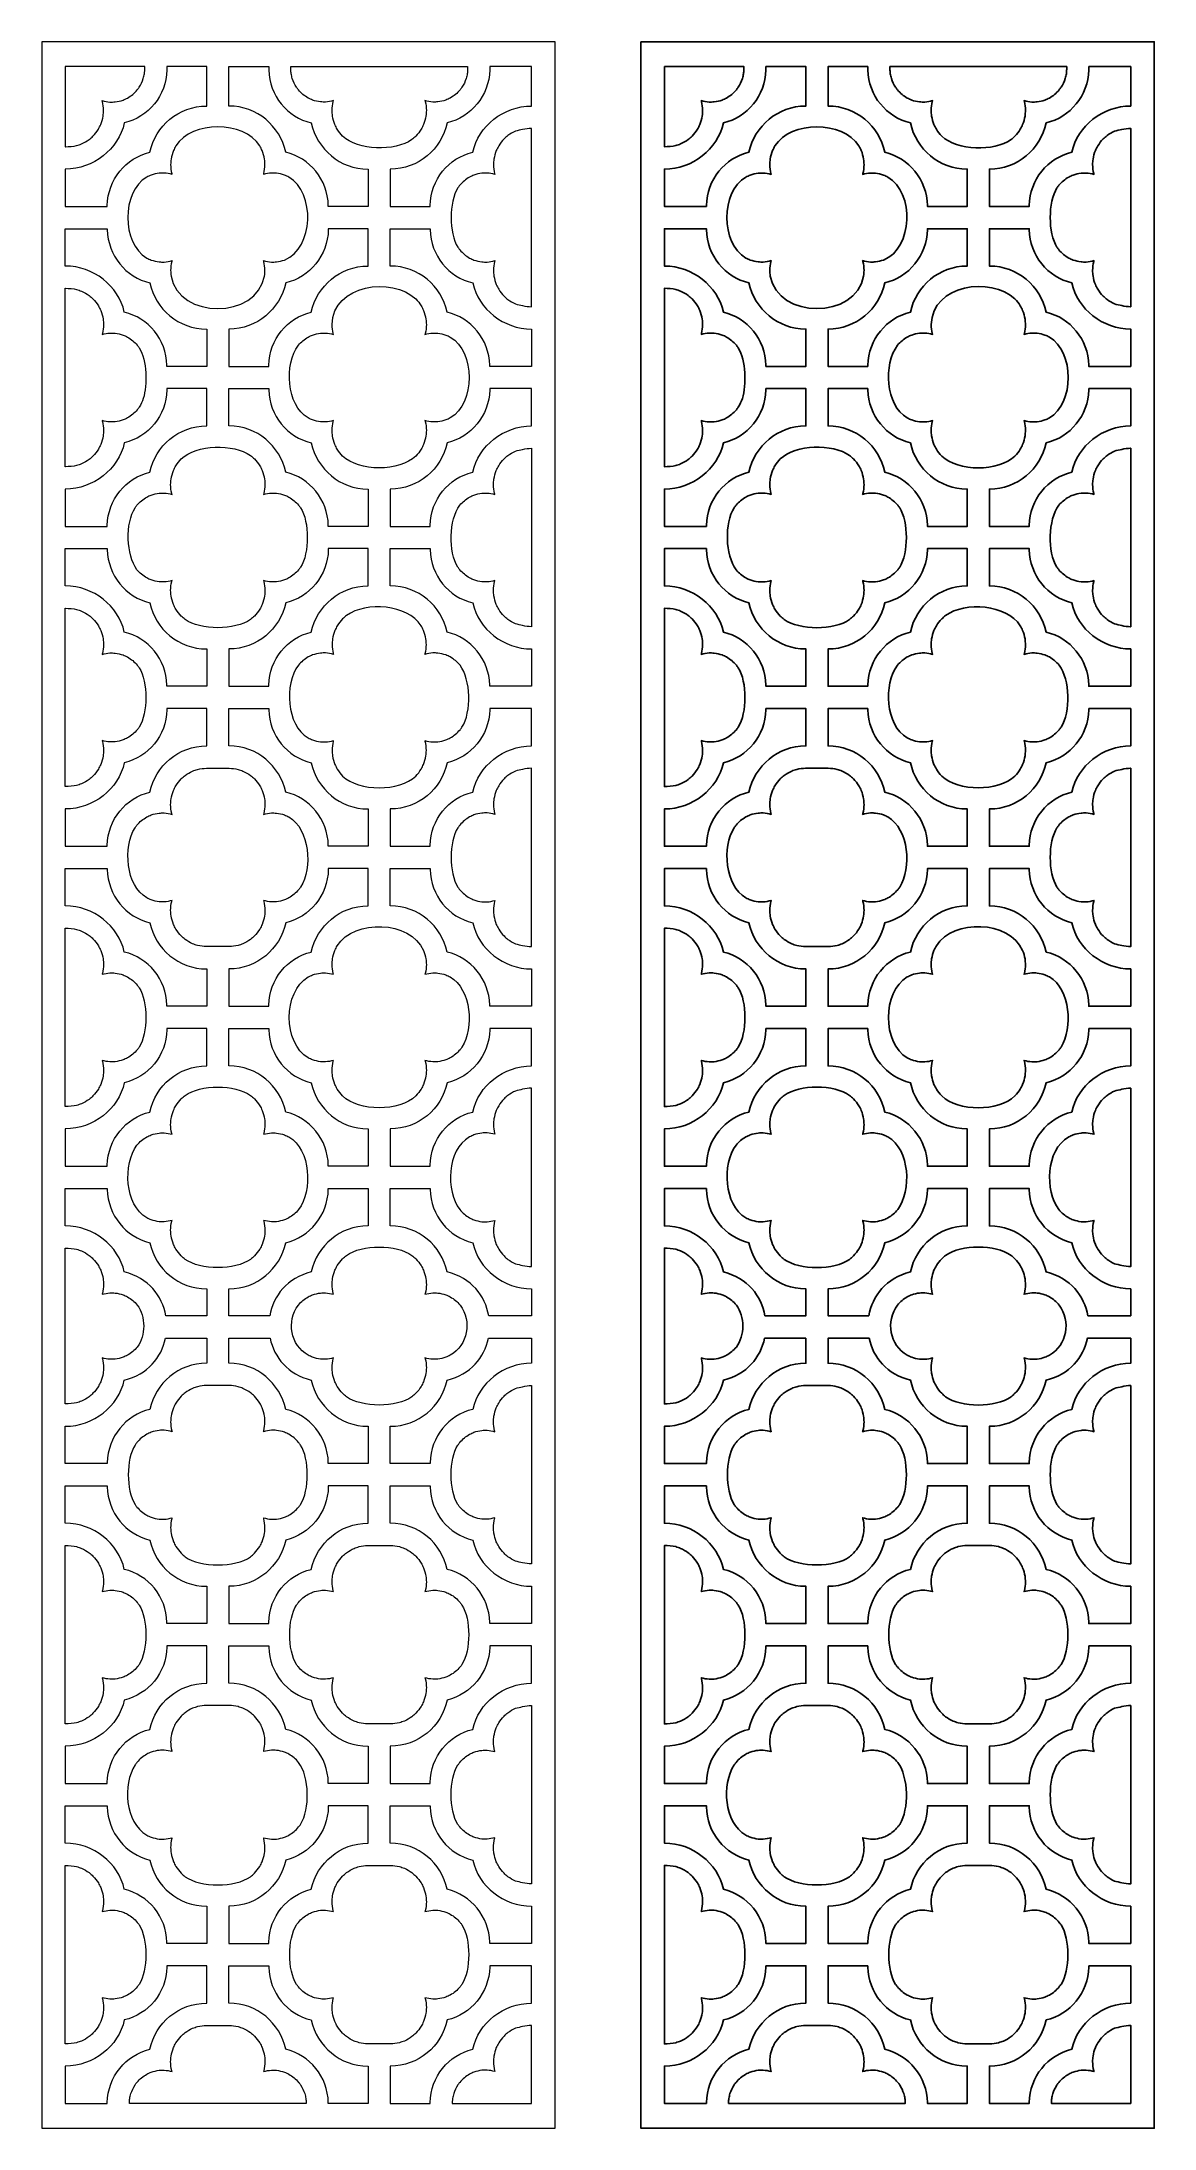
# Model space of a CAD drawing. Header units: centimetres. Extents: x 17.4 to 27.5, y -9.5 to 9.5.
import ezdxf

# ---------------------------------------------------------------- set-up
doc = ezdxf.new("R2010")
doc.units = ezdxf.units.CM
doc.header["$MEASUREMENT"] = 0
doc.layers.add('layer 1', color=7, linetype='Continuous')

msp = doc.modelspace()

# ---------------------------------------------------------------- linework, layer by layer
at = {"layer": 'layer 1', "color": 7, "lineweight": 9}
for points, knots in [([(17.37572, 9.5), (18.9331, 9.5), (20.4905, 9.5), (22.04787, 9.5), (22.04787, 9.5), (22.04787, 3.16666), (22.04787, -3.16667), (22.04787, -9.5), (22.04787, -9.5), (20.4905, -9.5), (18.9331, -9.5), (17.37572, -9.5), (17.37572, -9.5), (17.37572, -3.16667), (17.37572, 3.16666), (17.37572, 9.5)], [0, 0, 0, 0, 0.2, 0.2, 0.2, 0.2, 0.4, 0.4, 0.4, 0.4, 0.6, 0.6, 0.6, 0.6, 1, 1, 1, 1]), ([(17.58956, 9.27418), (17.58956, 9.27418), (17.58956, 9.27418), (17.58956, 9.27418), (17.58956, 9.27418), (17.83073, 9.27418), (18.07192, 9.27418), (18.31307, 9.27418), (18.31307, 9.27418), (18.31302, 9.26861), (18.31294, 9.24272), (18.31283, 9.24018), (18.31283, 9.24018), (18.31237, 9.22983), (18.31147, 9.21946), (18.31009, 9.2087), (18.31009, 9.2087), (18.30745, 9.19372), (18.3042, 9.17958), (18.30006, 9.16487), (18.30006, 9.16487), (18.2903, 9.13586), (18.27851, 9.11116), (18.26211, 9.08536), (18.26211, 9.08536), (18.2563, 9.0775), (18.25048, 9.06965), (18.24467, 9.06179), (18.24467, 9.06179), (18.21803, 9.03073), (18.19053, 9.00774), (18.15529, 8.98722), (18.15529, 8.98722), (18.14211, 8.98036), (18.12919, 8.97447), (18.11541, 8.96895), (18.11541, 8.96895), (18.09115, 8.96063), (18.06856, 8.95536), (18.04314, 8.95209), (18.04314, 8.95209), (18.02746, 8.95089), (18.0125, 8.95051), (17.99678, 8.95092), (17.99678, 8.95092), (17.97178, 8.95285), (17.94936, 8.95678), (17.92535, 8.96355), (17.92535, 8.96355), (17.92614, 8.96094), (17.92691, 8.95829), (17.92767, 8.95561), (17.92767, 8.95561), (17.93405, 8.92774), (17.93722, 8.90206), (17.93793, 8.87346), (17.93793, 8.87346), (17.93749, 8.85641), (17.93629, 8.84018), (17.93416, 8.82329), (17.93416, 8.82329), (17.92928, 8.79587), (17.92245, 8.77153), (17.91233, 8.74562), (17.91233, 8.74562), (17.90571, 8.73086), (17.89872, 8.71707), (17.89072, 8.70302), (17.89072, 8.70302), (17.87606, 8.67998), (17.86074, 8.66027), (17.84204, 8.64046), (17.84204, 8.64046), (17.83044, 8.62932), (17.81888, 8.61915), (17.8063, 8.60915), (17.8063, 8.60915), (17.78419, 8.59325), (17.76274, 8.58074), (17.73801, 8.56942), (17.73801, 8.56942), (17.72297, 8.56341), (17.70836, 8.55842), (17.69282, 8.55394), (17.69282, 8.55394), (17.66525, 8.54747), (17.62004, 8.54427), (17.59178, 8.54354), (17.59178, 8.54354), (17.59155, 8.54357), (17.59068, 8.54357), (17.58956, 8.54357), (17.58956, 8.54357), (17.58956, 8.7871), (17.58956, 9.03064), (17.58956, 9.27418)], [0, 0, 0, 0, 0.04, 0.04, 0.04, 0.04, 0.08, 0.08, 0.08, 0.08, 0.12, 0.12, 0.12, 0.12, 0.16, 0.16, 0.16, 0.16, 0.2, 0.2, 0.2, 0.2, 0.24, 0.24, 0.24, 0.24, 0.28, 0.28, 0.28, 0.28, 0.32, 0.32, 0.32, 0.32, 0.36, 0.36, 0.36, 0.36, 0.4, 0.4, 0.4, 0.4, 0.44, 0.44, 0.44, 0.44, 0.48, 0.48, 0.48, 0.48, 0.52, 0.52, 0.52, 0.52, 0.56, 0.56, 0.56, 0.56, 0.6, 0.6, 0.6, 0.6, 0.64, 0.64, 0.64, 0.64, 0.68, 0.68, 0.68, 0.68, 0.72, 0.72, 0.72, 0.72, 0.76, 0.76, 0.76, 0.76, 0.8, 0.8, 0.8, 0.8, 0.84, 0.84, 0.84, 0.84, 0.88, 0.88, 0.88, 0.88, 0.92, 0.92, 0.92, 0.92, 1, 1, 1, 1]), ([(18.51447, 9.27418), (18.51447, 9.27418), (18.51447, 9.27418), (18.51447, 9.27418), (18.51447, 9.27418), (18.63546, 9.27418), (18.75645, 9.27418), (18.87744, 9.27418), (18.87744, 9.27418), (18.87744, 9.15426), (18.87744, 9.0343), (18.87744, 8.91437), (18.87744, 8.91437), (18.87619, 8.91437), (18.87535, 8.91437), (18.87521, 8.91437), (18.87521, 8.91437), (18.62299, 8.91437), (18.4112, 8.7338), (18.3598, 8.49401), (18.3598, 8.49401), (18.14093, 8.44201), (17.97644, 8.2446), (17.97232, 8.00883), (17.97232, 8.00883), (17.9723, 8.00769), (17.97227, 8.00432), (17.97227, 8.00058), (17.97227, 8.00058), (17.8447, 8.00058), (17.71714, 8.00058), (17.58956, 8.00058), (17.58956, 8.00058), (17.58956, 8.11387), (17.58956, 8.22714), (17.58956, 8.34043), (17.58956, 8.34043), (17.59068, 8.34043), (17.59155, 8.34043), (17.59178, 8.34043), (17.59178, 8.34043), (17.84399, 8.34043), (18.07554, 8.52103), (18.12693, 8.7608), (18.12693, 8.7608), (18.34492, 8.81257), (18.50893, 9.00853), (18.51439, 9.24299), (18.51439, 9.24299), (18.51441, 9.24487), (18.51447, 9.26954), (18.51447, 9.27418)], [0, 0, 0, 0, 0.07142857, 0.07142857, 0.07142857, 0.07142857, 0.14285714, 0.14285714, 0.14285714, 0.14285714, 0.21428571, 0.21428571, 0.21428571, 0.21428571, 0.28571429, 0.28571429, 0.28571429, 0.28571429, 0.35714286, 0.35714286, 0.35714286, 0.35714286, 0.42857143, 0.42857143, 0.42857143, 0.42857143, 0.5, 0.5, 0.5, 0.5, 0.57142857, 0.57142857, 0.57142857, 0.57142857, 0.64285714, 0.64285714, 0.64285714, 0.64285714, 0.71428571, 0.71428571, 0.71428571, 0.71428571, 0.78571429, 0.78571429, 0.78571429, 0.78571429, 0.85714286, 0.85714286, 0.85714286, 0.85714286, 1, 1, 1, 1]), ([(19.44127, 9.27418), (19.44127, 9.27418), (19.44127, 9.27418), (19.44127, 9.27418), (19.44127, 9.27418), (19.32066, 9.27418), (19.20007, 9.27418), (19.07946, 9.27418), (19.07946, 9.27418), (19.07946, 9.15426), (19.07946, 9.0343), (19.07946, 8.91437), (19.07946, 8.91437), (19.08006, 8.91437), (19.08044, 8.91437), (19.08054, 8.91437), (19.08054, 8.91437), (19.33277, 8.91437), (19.54455, 8.7338), (19.59593, 8.49401), (19.59593, 8.49401), (19.81482, 8.44201), (19.97932, 8.2446), (19.98344, 8.00883), (19.98344, 8.00883), (19.98347, 8.00769), (19.98349, 8.00432), (19.98349, 8.00058), (19.98349, 8.00058), (20.10446, 8.00058), (20.22545, 8.00058), (20.34641, 8.00058), (20.34641, 8.00058), (20.34641, 8.11387), (20.34641, 8.22714), (20.34641, 8.34043), (20.34641, 8.34043), (20.34528, 8.34043), (20.34441, 8.34043), (20.34421, 8.34043), (20.34421, 8.34043), (20.09199, 8.34043), (19.88018, 8.52103), (19.8288, 8.7608), (19.8288, 8.7608), (19.61084, 8.81257), (19.4468, 9.00853), (19.44137, 9.24299), (19.44137, 9.24299), (19.44132, 9.24487), (19.44129, 9.26954), (19.44127, 9.27418)], [0, 0, 0, 0, 0.07142857, 0.07142857, 0.07142857, 0.07142857, 0.14285714, 0.14285714, 0.14285714, 0.14285714, 0.21428571, 0.21428571, 0.21428571, 0.21428571, 0.28571429, 0.28571429, 0.28571429, 0.28571429, 0.35714286, 0.35714286, 0.35714286, 0.35714286, 0.42857143, 0.42857143, 0.42857143, 0.42857143, 0.5, 0.5, 0.5, 0.5, 0.57142857, 0.57142857, 0.57142857, 0.57142857, 0.64285714, 0.64285714, 0.64285714, 0.64285714, 0.71428571, 0.71428571, 0.71428571, 0.71428571, 0.78571429, 0.78571429, 0.78571429, 0.78571429, 0.85714286, 0.85714286, 0.85714286, 0.85714286, 1, 1, 1, 1]), ([(20.74427, 8.60915), (20.74427, 8.60915), (20.74427, 8.60915), (20.74427, 8.60915), (20.74427, 8.60915), (20.75685, 8.61915), (20.76845, 8.62932), (20.78001, 8.64046), (20.78001, 8.64046), (20.79871, 8.66027), (20.81402, 8.67998), (20.82869, 8.70302), (20.82869, 8.70302), (20.83667, 8.71707), (20.84369, 8.73086), (20.8503, 8.74562), (20.8503, 8.74562), (20.86044, 8.77153), (20.86727, 8.79587), (20.87213, 8.82329), (20.87213, 8.82329), (20.87429, 8.84018), (20.87549, 8.85641), (20.87591, 8.87346), (20.87591, 8.87346), (20.87519, 8.90206), (20.87202, 8.92774), (20.86564, 8.95561), (20.86564, 8.95561), (20.86489, 8.95829), (20.8641, 8.96094), (20.86331, 8.96355), (20.86331, 8.96355), (20.88733, 8.95678), (20.90977, 8.95285), (20.93474, 8.95092), (20.93474, 8.95092), (20.95047, 8.95051), (20.96544, 8.95089), (20.98111, 8.95209), (20.98111, 8.95209), (21.00653, 8.95536), (21.02915, 8.96063), (21.05338, 8.96895), (21.05338, 8.96895), (21.06717, 8.97447), (21.08008, 8.98036), (21.09326, 8.98722), (21.09326, 8.98722), (21.1285, 9.00774), (21.15601, 9.03073), (21.18264, 9.06179), (21.18264, 9.06179), (21.18846, 9.06965), (21.19427, 9.0775), (21.20012, 9.08536), (21.20012, 9.08536), (21.21649, 9.11116), (21.22831, 9.13586), (21.23805, 9.16487), (21.23805, 9.16487), (21.24217, 9.17958), (21.24542, 9.19372), (21.2481, 9.2087), (21.2481, 9.2087), (21.24943, 9.21946), (21.25033, 9.22983), (21.25079, 9.24018), (21.25079, 9.24018), (21.25093, 9.24272), (21.25098, 9.26861), (21.25107, 9.27418), (21.25107, 9.27418), (21.25107, 9.27418), (19.64266, 9.27418), (19.64266, 9.27418), (19.64266, 9.27418), (19.64272, 9.26861), (19.64281, 9.24272), (19.64292, 9.24018), (19.64292, 9.24018), (19.64337, 9.22983), (19.6443, 9.21946), (19.64563, 9.2087), (19.64563, 9.2087), (19.64831, 9.19372), (19.65156, 9.17958), (19.65568, 9.16487), (19.65568, 9.16487), (19.66542, 9.13586), (19.67723, 9.11116), (19.69361, 9.08536), (19.69361, 9.08536), (19.69943, 9.0775), (19.70527, 9.06965), (19.71109, 9.06179), (19.71109, 9.06179), (19.73769, 9.03073), (19.76523, 9.00774), (19.80047, 8.98722), (19.80047, 8.98722), (19.81365, 8.98036), (19.82656, 8.97447), (19.84032, 8.96895), (19.84032, 8.96895), (19.86458, 8.96063), (19.8872, 8.95536), (19.91262, 8.95209), (19.91262, 8.95209), (19.92829, 8.95089), (19.94326, 8.95051), (19.95899, 8.95092), (19.95899, 8.95092), (19.98396, 8.95285), (20.00638, 8.95678), (20.03039, 8.96355), (20.03039, 8.96355), (20.02961, 8.96094), (20.02884, 8.95829), (20.02809, 8.95561), (20.02809, 8.95561), (20.02171, 8.92774), (20.01854, 8.90206), (20.01782, 8.87346), (20.01782, 8.87346), (20.01827, 8.85641), (20.01944, 8.84018), (20.0216, 8.82329), (20.0216, 8.82329), (20.02646, 8.79587), (20.03327, 8.77153), (20.04343, 8.74562), (20.04343, 8.74562), (20.05004, 8.73086), (20.05706, 8.71707), (20.06504, 8.70302), (20.06504, 8.70302), (20.07968, 8.67998), (20.09502, 8.66027), (20.1137, 8.64046), (20.1137, 8.64046), (20.25137, 8.50776), (20.59156, 8.49924), (20.74427, 8.60915)], [0, 0, 0, 0, 0.02702703, 0.02702703, 0.02702703, 0.02702703, 0.05405405, 0.05405405, 0.05405405, 0.05405405, 0.08108108, 0.08108108, 0.08108108, 0.08108108, 0.10810811, 0.10810811, 0.10810811, 0.10810811, 0.13513514, 0.13513514, 0.13513514, 0.13513514, 0.16216216, 0.16216216, 0.16216216, 0.16216216, 0.18918919, 0.18918919, 0.18918919, 0.18918919, 0.21621622, 0.21621622, 0.21621622, 0.21621622, 0.24324324, 0.24324324, 0.24324324, 0.24324324, 0.27027027, 0.27027027, 0.27027027, 0.27027027, 0.2972973, 0.2972973, 0.2972973, 0.2972973, 0.32432432, 0.32432432, 0.32432432, 0.32432432, 0.35135135, 0.35135135, 0.35135135, 0.35135135, 0.37837838, 0.37837838, 0.37837838, 0.37837838, 0.40540541, 0.40540541, 0.40540541, 0.40540541, 0.43243243, 0.43243243, 0.43243243, 0.43243243, 0.45945946, 0.45945946, 0.45945946, 0.45945946, 0.48648649, 0.48648649, 0.48648649, 0.48648649, 0.51351351, 0.51351351, 0.51351351, 0.51351351, 0.54054054, 0.54054054, 0.54054054, 0.54054054, 0.56756757, 0.56756757, 0.56756757, 0.56756757, 0.59459459, 0.59459459, 0.59459459, 0.59459459, 0.62162162, 0.62162162, 0.62162162, 0.62162162, 0.64864865, 0.64864865, 0.64864865, 0.64864865, 0.67567568, 0.67567568, 0.67567568, 0.67567568, 0.7027027, 0.7027027, 0.7027027, 0.7027027, 0.72972973, 0.72972973, 0.72972973, 0.72972973, 0.75675676, 0.75675676, 0.75675676, 0.75675676, 0.78378378, 0.78378378, 0.78378378, 0.78378378, 0.81081081, 0.81081081, 0.81081081, 0.81081081, 0.83783784, 0.83783784, 0.83783784, 0.83783784, 0.86486486, 0.86486486, 0.86486486, 0.86486486, 0.89189189, 0.89189189, 0.89189189, 0.89189189, 0.91891892, 0.91891892, 0.91891892, 0.91891892, 0.94594595, 0.94594595, 0.94594595, 0.94594595, 1, 1, 1, 1]), ([(21.45246, 9.27418), (21.45246, 9.27418), (21.45246, 9.27418), (21.45246, 9.27418), (21.45246, 9.27418), (21.57964, 9.27418), (21.70683, 9.27418), (21.83403, 9.27418), (21.83403, 9.27418), (21.83403, 9.15426), (21.83403, 9.0343), (21.83403, 8.91437), (21.83403, 8.91437), (21.83343, 8.91437), (21.83303, 8.91437), (21.83295, 8.91437), (21.83295, 8.91437), (21.58074, 8.91437), (21.34918, 8.7338), (21.29778, 8.49401), (21.29778, 8.49401), (21.07891, 8.44201), (20.91441, 8.2446), (20.91029, 8.00883), (20.91029, 8.00883), (20.91026, 8.00769), (20.91022, 8.00432), (20.91022, 8.00058), (20.91022, 8.00058), (20.78924, 8.00058), (20.66828, 8.00058), (20.54732, 8.00058), (20.54732, 8.00058), (20.54732, 8.11387), (20.54732, 8.22714), (20.54732, 8.34043), (20.54732, 8.34043), (20.54843, 8.34043), (20.5493, 8.34043), (20.54952, 8.34043), (20.54952, 8.34043), (20.80174, 8.34043), (21.01353, 8.52103), (21.06493, 8.7608), (21.06493, 8.7608), (21.28289, 8.81257), (21.44693, 9.00853), (21.45236, 9.24299), (21.45236, 9.24299), (21.45241, 9.24487), (21.45243, 9.26954), (21.45246, 9.27418)], [0, 0, 0, 0, 0.07142857, 0.07142857, 0.07142857, 0.07142857, 0.14285714, 0.14285714, 0.14285714, 0.14285714, 0.21428571, 0.21428571, 0.21428571, 0.21428571, 0.28571429, 0.28571429, 0.28571429, 0.28571429, 0.35714286, 0.35714286, 0.35714286, 0.35714286, 0.42857143, 0.42857143, 0.42857143, 0.42857143, 0.5, 0.5, 0.5, 0.5, 0.57142857, 0.57142857, 0.57142857, 0.57142857, 0.64285714, 0.64285714, 0.64285714, 0.64285714, 0.71428571, 0.71428571, 0.71428571, 0.71428571, 0.78571429, 0.78571429, 0.78571429, 0.78571429, 0.85714286, 0.85714286, 0.85714286, 0.85714286, 1, 1, 1, 1]), ([(19.35969, 8.55178), (19.35969, 8.55178), (19.35969, 8.55178), (19.35969, 8.55178), (19.35969, 8.55178), (19.3677, 8.53773), (19.37469, 8.52394), (19.38133, 8.50917), (19.38133, 8.50917), (19.39145, 8.48328), (19.39827, 8.45893), (19.40316, 8.43154), (19.40316, 8.43154), (19.40529, 8.41461), (19.40649, 8.3984), (19.40692, 8.38134), (19.40692, 8.38134), (19.40619, 8.35277), (19.40305, 8.32706), (19.39664, 8.29922), (19.39664, 8.29922), (19.39589, 8.29651), (19.39513, 8.29389), (19.39434, 8.29128), (19.39434, 8.29128), (19.41833, 8.29804), (19.44078, 8.30194), (19.46575, 8.30391), (19.46575, 8.30391), (19.4815, 8.30429), (19.49646, 8.30391), (19.51214, 8.3027), (19.51214, 8.3027), (19.53753, 8.29944), (19.56015, 8.29416), (19.58441, 8.28584), (19.58441, 8.28584), (19.5982, 8.28036), (19.61111, 8.27444), (19.62429, 8.26759), (19.62429, 8.26759), (19.86673, 8.1264), (19.85426, 7.62012), (19.58441, 7.51222), (19.58441, 7.51222), (19.56015, 7.5039), (19.53753, 7.49865), (19.51214, 7.49537), (19.51214, 7.49537), (19.49646, 7.49415), (19.4815, 7.49379), (19.46575, 7.4942), (19.46575, 7.4942), (19.44078, 7.49612), (19.41833, 7.50005), (19.39434, 7.50681), (19.39434, 7.50681), (19.39513, 7.5042), (19.39589, 7.50155), (19.39664, 7.49891), (19.39664, 7.49891), (19.40305, 7.471), (19.40619, 7.44532), (19.40692, 7.41672), (19.40692, 7.41672), (19.40649, 7.39966), (19.40529, 7.38348), (19.40316, 7.36656), (19.40316, 7.36656), (19.33288, 6.97084), (18.62285, 6.97084), (18.55259, 7.36656), (18.55259, 7.36656), (18.55047, 7.38348), (18.54927, 7.39966), (18.54882, 7.41672), (18.54882, 7.41672), (18.54954, 7.44532), (18.5527, 7.471), (18.55909, 7.49891), (18.55909, 7.49891), (18.55983, 7.50155), (18.56063, 7.5042), (18.56142, 7.50681), (18.56142, 7.50681), (18.5374, 7.50005), (18.51496, 7.49612), (18.48999, 7.4942), (18.48999, 7.4942), (18.47427, 7.49379), (18.45932, 7.49415), (18.44361, 7.49537), (18.44361, 7.49537), (18.4182, 7.49865), (18.39557, 7.5039), (18.37135, 7.51222), (18.37135, 7.51222), (18.35756, 7.51773), (18.34465, 7.52366), (18.33147, 7.5305), (18.33147, 7.5305), (18.1007, 7.66486), (18.10109, 8.13343), (18.33147, 8.26759), (18.33147, 8.26759), (18.34465, 8.27444), (18.35756, 8.28036), (18.37135, 8.28584), (18.37135, 8.28584), (18.39557, 8.29416), (18.4182, 8.29944), (18.44361, 8.3027), (18.44361, 8.3027), (18.45932, 8.30391), (18.47427, 8.30429), (18.48999, 8.30391), (18.48999, 8.30391), (18.51496, 8.30194), (18.5374, 8.29804), (18.56142, 8.29128), (18.56142, 8.29128), (18.56063, 8.29389), (18.55983, 8.29651), (18.55909, 8.29922), (18.55909, 8.29922), (18.5527, 8.32706), (18.54954, 8.35277), (18.54882, 8.38134), (18.54882, 8.38134), (18.54927, 8.3984), (18.55047, 8.41461), (18.55259, 8.43154), (18.55259, 8.43154), (18.55746, 8.45893), (18.56429, 8.48328), (18.57444, 8.50917), (18.57444, 8.50917), (18.58103, 8.52394), (18.58805, 8.53773), (18.59606, 8.55178), (18.59606, 8.55178), (18.7427, 8.78257), (19.21287, 8.78287), (19.35969, 8.55178)], [0, 0, 0, 0, 0.02702703, 0.02702703, 0.02702703, 0.02702703, 0.05405405, 0.05405405, 0.05405405, 0.05405405, 0.08108108, 0.08108108, 0.08108108, 0.08108108, 0.10810811, 0.10810811, 0.10810811, 0.10810811, 0.13513514, 0.13513514, 0.13513514, 0.13513514, 0.16216216, 0.16216216, 0.16216216, 0.16216216, 0.18918919, 0.18918919, 0.18918919, 0.18918919, 0.21621622, 0.21621622, 0.21621622, 0.21621622, 0.24324324, 0.24324324, 0.24324324, 0.24324324, 0.27027027, 0.27027027, 0.27027027, 0.27027027, 0.2972973, 0.2972973, 0.2972973, 0.2972973, 0.32432432, 0.32432432, 0.32432432, 0.32432432, 0.35135135, 0.35135135, 0.35135135, 0.35135135, 0.37837838, 0.37837838, 0.37837838, 0.37837838, 0.40540541, 0.40540541, 0.40540541, 0.40540541, 0.43243243, 0.43243243, 0.43243243, 0.43243243, 0.45945946, 0.45945946, 0.45945946, 0.45945946, 0.48648649, 0.48648649, 0.48648649, 0.48648649, 0.51351351, 0.51351351, 0.51351351, 0.51351351, 0.54054054, 0.54054054, 0.54054054, 0.54054054, 0.56756757, 0.56756757, 0.56756757, 0.56756757, 0.59459459, 0.59459459, 0.59459459, 0.59459459, 0.62162162, 0.62162162, 0.62162162, 0.62162162, 0.64864865, 0.64864865, 0.64864865, 0.64864865, 0.67567568, 0.67567568, 0.67567568, 0.67567568, 0.7027027, 0.7027027, 0.7027027, 0.7027027, 0.72972973, 0.72972973, 0.72972973, 0.72972973, 0.75675676, 0.75675676, 0.75675676, 0.75675676, 0.78378378, 0.78378378, 0.78378378, 0.78378378, 0.81081081, 0.81081081, 0.81081081, 0.81081081, 0.83783784, 0.83783784, 0.83783784, 0.83783784, 0.86486486, 0.86486486, 0.86486486, 0.86486486, 0.89189189, 0.89189189, 0.89189189, 0.89189189, 0.91891892, 0.91891892, 0.91891892, 0.91891892, 0.94594595, 0.94594595, 0.94594595, 0.94594595, 1, 1, 1, 1]), ([(21.83403, 7.08682), (21.83403, 7.08682), (21.83403, 7.08682), (21.83403, 7.08682), (21.83403, 7.08682), (21.83343, 7.08682), (21.83303, 7.08682), (21.83295, 7.08682), (21.83295, 7.08682), (21.80468, 7.08753), (21.77927, 7.09073), (21.75168, 7.0972), (21.75168, 7.0972), (21.73614, 7.10168), (21.70176, 7.1067), (21.68672, 7.11269), (21.68672, 7.11269), (21.66199, 7.12404), (21.64053, 7.13652), (21.61843, 7.15245), (21.61843, 7.15245), (21.60585, 7.16243), (21.59428, 7.17259), (21.5827, 7.18374), (21.5827, 7.18374), (21.56397, 7.20356), (21.54867, 7.22326), (21.53404, 7.24628), (21.53404, 7.24628), (21.52601, 7.26033), (21.51902, 7.27413), (21.5124, 7.2889), (21.5124, 7.2889), (21.50227, 7.31481), (21.49545, 7.33913), (21.49057, 7.36656), (21.49057, 7.36656), (21.48844, 7.38348), (21.48724, 7.39966), (21.48679, 7.41672), (21.48679, 7.41672), (21.48754, 7.44532), (21.49068, 7.471), (21.49706, 7.49891), (21.49706, 7.49891), (21.49782, 7.50155), (21.49858, 7.5042), (21.49938, 7.50681), (21.49938, 7.50681), (21.47539, 7.50005), (21.45295, 7.49612), (21.42795, 7.4942), (21.42795, 7.4942), (21.41223, 7.49379), (21.39727, 7.49415), (21.38159, 7.49537), (21.38159, 7.49537), (21.3562, 7.49865), (21.33358, 7.5039), (21.30932, 7.51222), (21.30932, 7.51222), (21.29553, 7.51773), (21.28262, 7.52366), (21.26944, 7.5305), (21.26944, 7.5305), (21.2342, 7.551), (21.20669, 7.57401), (21.18006, 7.60506), (21.18006, 7.60506), (21.17424, 7.61292), (21.16843, 7.6208), (21.16261, 7.62866), (21.16261, 7.62866), (21.08103, 7.75705), (21.08103, 8.04105), (21.16261, 8.16943), (21.16261, 8.16943), (21.16843, 8.17729), (21.17424, 8.18515), (21.18006, 8.19301), (21.18006, 8.19301), (21.20669, 8.22408), (21.2342, 8.24706), (21.26944, 8.26759), (21.26944, 8.26759), (21.28262, 8.27444), (21.29553, 8.28036), (21.30932, 8.28584), (21.30932, 8.28584), (21.33358, 8.29416), (21.3562, 8.29944), (21.38159, 8.3027), (21.38159, 8.3027), (21.39727, 8.30391), (21.41223, 8.30429), (21.42795, 8.30391), (21.42795, 8.30391), (21.45295, 8.30194), (21.47539, 8.29804), (21.49938, 8.29128), (21.49938, 8.29128), (21.49858, 8.29389), (21.49782, 8.29651), (21.49706, 8.29922), (21.49706, 8.29922), (21.49068, 8.32706), (21.48754, 8.35277), (21.48679, 8.38134), (21.48679, 8.38134), (21.48724, 8.3984), (21.48844, 8.41461), (21.49057, 8.43154), (21.49057, 8.43154), (21.49545, 8.45893), (21.50227, 8.48328), (21.5124, 8.50917), (21.5124, 8.50917), (21.51902, 8.52394), (21.52601, 8.53773), (21.53404, 8.55178), (21.53404, 8.55178), (21.54867, 8.57482), (21.56397, 8.59453), (21.5827, 8.61433), (21.5827, 8.61433), (21.59428, 8.62551), (21.60585, 8.63566), (21.61843, 8.64564), (21.61843, 8.64564), (21.64053, 8.66155), (21.66199, 8.67405), (21.68672, 8.68538), (21.68672, 8.68538), (21.70176, 8.69139), (21.73614, 8.69641), (21.75168, 8.70089), (21.75168, 8.70089), (21.77927, 8.70733), (21.80468, 8.71053), (21.83295, 8.71126), (21.83295, 8.71126), (21.83303, 8.71126), (21.83343, 8.71126), (21.83403, 8.71126), (21.83403, 8.71126), (21.83403, 8.71126), (21.83403, 7.08682), (21.83403, 7.08682)], [0, 0, 0, 0, 0.02631579, 0.02631579, 0.02631579, 0.02631579, 0.05263158, 0.05263158, 0.05263158, 0.05263158, 0.07894737, 0.07894737, 0.07894737, 0.07894737, 0.10526316, 0.10526316, 0.10526316, 0.10526316, 0.13157895, 0.13157895, 0.13157895, 0.13157895, 0.15789474, 0.15789474, 0.15789474, 0.15789474, 0.18421053, 0.18421053, 0.18421053, 0.18421053, 0.21052632, 0.21052632, 0.21052632, 0.21052632, 0.23684211, 0.23684211, 0.23684211, 0.23684211, 0.26315789, 0.26315789, 0.26315789, 0.26315789, 0.28947368, 0.28947368, 0.28947368, 0.28947368, 0.31578947, 0.31578947, 0.31578947, 0.31578947, 0.34210526, 0.34210526, 0.34210526, 0.34210526, 0.36842105, 0.36842105, 0.36842105, 0.36842105, 0.39473684, 0.39473684, 0.39473684, 0.39473684, 0.42105263, 0.42105263, 0.42105263, 0.42105263, 0.44736842, 0.44736842, 0.44736842, 0.44736842, 0.47368421, 0.47368421, 0.47368421, 0.47368421, 0.5, 0.5, 0.5, 0.5, 0.52631579, 0.52631579, 0.52631579, 0.52631579, 0.55263158, 0.55263158, 0.55263158, 0.55263158, 0.57894737, 0.57894737, 0.57894737, 0.57894737, 0.60526316, 0.60526316, 0.60526316, 0.60526316, 0.63157895, 0.63157895, 0.63157895, 0.63157895, 0.65789474, 0.65789474, 0.65789474, 0.65789474, 0.68421053, 0.68421053, 0.68421053, 0.68421053, 0.71052632, 0.71052632, 0.71052632, 0.71052632, 0.73684211, 0.73684211, 0.73684211, 0.73684211, 0.76315789, 0.76315789, 0.76315789, 0.76315789, 0.78947368, 0.78947368, 0.78947368, 0.78947368, 0.81578947, 0.81578947, 0.81578947, 0.81578947, 0.84210526, 0.84210526, 0.84210526, 0.84210526, 0.86842105, 0.86842105, 0.86842105, 0.86842105, 0.89473684, 0.89473684, 0.89473684, 0.89473684, 0.92105263, 0.92105263, 0.92105263, 0.92105263, 0.94736842, 0.94736842, 0.94736842, 0.94736842, 1, 1, 1, 1]), ([(18.51447, 6.54389), (18.51447, 6.54389), (18.51447, 6.54389), (18.51447, 6.54389), (18.51447, 6.54389), (18.63546, 6.54389), (18.75645, 6.54389), (18.87744, 6.54389), (18.87744, 6.54389), (18.87744, 6.65715), (18.87744, 6.77045), (18.87744, 6.88371), (18.87744, 6.88371), (18.87619, 6.88371), (18.87535, 6.88371), (18.87521, 6.88371), (18.87521, 6.88371), (18.62299, 6.88371), (18.4112, 7.06429), (18.3598, 7.30408), (18.3598, 7.30408), (18.14093, 7.35605), (17.97644, 7.55349), (17.97232, 7.78924), (17.97232, 7.78924), (17.9723, 7.79038), (17.97227, 7.79381), (17.97227, 7.79751), (17.97227, 7.79751), (17.8447, 7.79751), (17.71714, 7.79751), (17.58956, 7.79751), (17.58956, 7.79751), (17.58956, 7.68422), (17.58956, 7.57092), (17.58956, 7.45763), (17.58956, 7.45763), (17.59068, 7.45766), (17.59155, 7.45766), (17.59178, 7.45766), (17.59178, 7.45766), (17.84399, 7.45766), (18.07554, 7.27707), (18.12693, 7.03729), (18.12693, 7.03729), (18.34492, 6.98551), (18.50893, 6.78953), (18.51439, 6.55507), (18.51439, 6.55507), (18.51441, 6.55319), (18.51447, 6.54855), (18.51447, 6.54389)], [0, 0, 0, 0, 0.07142857, 0.07142857, 0.07142857, 0.07142857, 0.14285714, 0.14285714, 0.14285714, 0.14285714, 0.21428571, 0.21428571, 0.21428571, 0.21428571, 0.28571429, 0.28571429, 0.28571429, 0.28571429, 0.35714286, 0.35714286, 0.35714286, 0.35714286, 0.42857143, 0.42857143, 0.42857143, 0.42857143, 0.5, 0.5, 0.5, 0.5, 0.57142857, 0.57142857, 0.57142857, 0.57142857, 0.64285714, 0.64285714, 0.64285714, 0.64285714, 0.71428571, 0.71428571, 0.71428571, 0.71428571, 0.78571429, 0.78571429, 0.78571429, 0.78571429, 0.85714286, 0.85714286, 0.85714286, 0.85714286, 1, 1, 1, 1]), ([(19.44127, 6.54389), (19.44127, 6.54389), (19.44127, 6.54389), (19.44127, 6.54389), (19.44127, 6.54389), (19.32066, 6.54389), (19.20007, 6.54389), (19.07946, 6.54389), (19.07946, 6.54389), (19.07946, 6.65715), (19.07946, 6.77042), (19.07946, 6.88371), (19.07946, 6.88371), (19.08006, 6.88371), (19.08044, 6.88371), (19.08054, 6.88371), (19.08054, 6.88371), (19.33277, 6.88371), (19.54455, 7.06429), (19.59593, 7.30408), (19.59593, 7.30408), (19.81482, 7.35605), (19.97932, 7.55349), (19.98344, 7.78924), (19.98344, 7.78924), (19.98347, 7.79038), (19.98349, 7.79381), (19.98349, 7.79751), (19.98349, 7.79751), (20.10446, 7.79751), (20.22545, 7.79751), (20.34641, 7.79751), (20.34641, 7.79751), (20.34641, 7.68422), (20.34641, 7.57092), (20.34641, 7.45763), (20.34641, 7.45763), (20.34528, 7.45766), (20.34441, 7.45766), (20.34421, 7.45766), (20.34421, 7.45766), (20.09199, 7.45766), (19.88018, 7.27707), (19.8288, 7.03729), (19.8288, 7.03729), (19.61084, 6.98551), (19.4468, 6.78953), (19.44137, 6.55507), (19.44137, 6.55507), (19.44132, 6.55319), (19.44129, 6.54855), (19.44127, 6.54389)], [0, 0, 0, 0, 0.07142857, 0.07142857, 0.07142857, 0.07142857, 0.14285714, 0.14285714, 0.14285714, 0.14285714, 0.21428571, 0.21428571, 0.21428571, 0.21428571, 0.28571429, 0.28571429, 0.28571429, 0.28571429, 0.35714286, 0.35714286, 0.35714286, 0.35714286, 0.42857143, 0.42857143, 0.42857143, 0.42857143, 0.5, 0.5, 0.5, 0.5, 0.57142857, 0.57142857, 0.57142857, 0.57142857, 0.64285714, 0.64285714, 0.64285714, 0.64285714, 0.71428571, 0.71428571, 0.71428571, 0.71428571, 0.78571429, 0.78571429, 0.78571429, 0.78571429, 0.85714286, 0.85714286, 0.85714286, 0.85714286, 1, 1, 1, 1]), ([(21.45246, 6.54389), (21.45246, 6.54389), (21.45246, 6.54389), (21.45246, 6.54389), (21.45246, 6.54389), (21.57964, 6.54389), (21.70683, 6.54389), (21.83403, 6.54389), (21.83403, 6.54389), (21.83403, 6.65715), (21.83403, 6.77042), (21.83403, 6.88371), (21.83403, 6.88371), (21.83343, 6.88371), (21.83303, 6.88371), (21.83295, 6.88371), (21.83295, 6.88371), (21.58074, 6.88371), (21.34918, 7.06429), (21.29778, 7.30408), (21.29778, 7.30408), (21.07891, 7.35605), (20.91441, 7.55349), (20.91029, 7.78924), (20.91029, 7.78924), (20.91026, 7.79038), (20.91022, 7.79381), (20.91022, 7.79751), (20.91022, 7.79751), (20.78924, 7.79751), (20.66828, 7.79751), (20.54732, 7.79751), (20.54732, 7.79751), (20.54732, 7.68422), (20.54732, 7.57092), (20.54732, 7.45763), (20.54732, 7.45763), (20.54843, 7.45766), (20.5493, 7.45766), (20.54952, 7.45766), (20.54952, 7.45766), (20.80174, 7.45766), (21.01353, 7.27707), (21.06493, 7.03729), (21.06493, 7.03729), (21.28289, 6.98551), (21.44693, 6.78953), (21.45236, 6.55507), (21.45236, 6.55507), (21.45241, 6.55319), (21.45243, 6.54855), (21.45246, 6.54389)], [0, 0, 0, 0, 0.07142857, 0.07142857, 0.07142857, 0.07142857, 0.14285714, 0.14285714, 0.14285714, 0.14285714, 0.21428571, 0.21428571, 0.21428571, 0.21428571, 0.28571429, 0.28571429, 0.28571429, 0.28571429, 0.35714286, 0.35714286, 0.35714286, 0.35714286, 0.42857143, 0.42857143, 0.42857143, 0.42857143, 0.5, 0.5, 0.5, 0.5, 0.57142857, 0.57142857, 0.57142857, 0.57142857, 0.64285714, 0.64285714, 0.64285714, 0.64285714, 0.71428571, 0.71428571, 0.71428571, 0.71428571, 0.78571429, 0.78571429, 0.78571429, 0.78571429, 0.85714286, 0.85714286, 0.85714286, 0.85714286, 1, 1, 1, 1]), ([(18.26211, 6.71273), (18.26211, 6.71273), (18.26211, 6.71273), (18.26211, 6.71273), (18.26211, 6.71273), (18.2563, 6.72059), (18.25048, 6.72845), (18.24467, 6.73627), (18.24467, 6.73627), (18.21803, 6.76733), (18.19053, 6.79034), (18.15529, 6.81087), (18.15529, 6.81087), (18.14211, 6.81771), (18.12919, 6.82361), (18.11541, 6.82912), (18.11541, 6.82912), (18.09115, 6.83746), (18.06856, 6.8427), (18.04314, 6.84597), (18.04314, 6.84597), (18.02746, 6.84719), (18.0125, 6.84758), (17.99678, 6.84714), (17.99678, 6.84714), (17.97178, 6.84524), (17.94936, 6.84129), (17.92535, 6.83453), (17.92535, 6.83453), (17.92614, 6.83716), (17.92691, 6.8398), (17.92767, 6.84246), (17.92767, 6.84246), (17.93405, 6.87033), (17.93722, 6.89602), (17.93793, 6.92463), (17.93793, 6.92463), (17.93749, 6.94168), (17.93629, 6.95786), (17.93416, 6.97478), (17.93416, 6.97478), (17.92928, 7.00223), (17.92245, 7.02653), (17.91233, 7.05244), (17.91233, 7.05244), (17.90571, 7.06724), (17.89872, 7.08102), (17.89072, 7.09511), (17.89072, 7.09511), (17.87606, 7.11811), (17.86074, 7.13778), (17.84204, 7.1576), (17.84204, 7.1576), (17.83044, 7.16875), (17.81888, 7.17894), (17.8063, 7.18891), (17.8063, 7.18891), (17.78419, 7.20485), (17.76274, 7.21735), (17.73801, 7.22864), (17.73801, 7.22864), (17.72297, 7.23465), (17.70836, 7.23967), (17.69282, 7.24414), (17.69282, 7.24414), (17.66525, 7.25062), (17.62004, 7.25381), (17.59178, 7.25452), (17.59178, 7.25452), (17.59155, 7.25452), (17.59068, 7.25452), (17.58956, 7.25452), (17.58956, 7.25452), (17.58956, 7.25452), (17.58956, 5.63022), (17.58956, 5.63022), (17.58956, 5.63022), (17.59068, 5.63022), (17.59155, 5.63022), (17.59178, 5.63022), (17.59178, 5.63022), (17.62004, 5.63091), (17.66525, 5.63411), (17.69282, 5.64057), (17.69282, 5.64057), (17.70836, 5.64504), (17.72297, 5.65006), (17.73801, 5.65607), (17.73801, 5.65607), (17.76274, 5.6674), (17.78419, 5.67987), (17.8063, 5.69581), (17.8063, 5.69581), (17.81888, 5.7058), (17.83044, 5.71594), (17.84204, 5.72711), (17.84204, 5.72711), (17.86074, 5.74692), (17.87606, 5.7666), (17.89072, 5.78964), (17.89072, 5.78964), (17.89872, 5.80371), (17.90571, 5.81748), (17.91233, 5.83228), (17.91233, 5.83228), (17.92245, 5.85818), (17.92928, 5.88249), (17.93416, 5.90993), (17.93416, 5.90993), (17.93629, 5.92685), (17.93749, 5.94303), (17.93793, 5.96009), (17.93793, 5.96009), (17.93722, 5.98869), (17.93405, 6.01438), (17.92767, 6.04223), (17.92767, 6.04223), (17.92691, 6.04491), (17.92614, 6.04757), (17.92535, 6.05019), (17.92535, 6.05019), (17.94936, 6.0434), (17.97178, 6.03947), (17.99678, 6.03757), (17.99678, 6.03757), (18.0125, 6.03716), (18.02746, 6.03753), (18.04314, 6.03875), (18.04314, 6.03875), (18.06856, 6.04203), (18.09115, 6.04725), (18.11541, 6.05559), (18.11541, 6.05559), (18.12919, 6.0611), (18.14211, 6.067), (18.15529, 6.07384), (18.15529, 6.07384), (18.19053, 6.09438), (18.21803, 6.11738), (18.24467, 6.14844), (18.24467, 6.14844), (18.25048, 6.1563), (18.2563, 6.16416), (18.26211, 6.17198), (18.26211, 6.17198), (18.27851, 6.19778), (18.2903, 6.22251), (18.30006, 6.25152), (18.30006, 6.25152), (18.3354, 6.37682), (18.33494, 6.59812), (18.26211, 6.71273)], [0, 0, 0, 0, 0.02564103, 0.02564103, 0.02564103, 0.02564103, 0.05128205, 0.05128205, 0.05128205, 0.05128205, 0.07692308, 0.07692308, 0.07692308, 0.07692308, 0.1025641, 0.1025641, 0.1025641, 0.1025641, 0.12820513, 0.12820513, 0.12820513, 0.12820513, 0.15384615, 0.15384615, 0.15384615, 0.15384615, 0.17948718, 0.17948718, 0.17948718, 0.17948718, 0.20512821, 0.20512821, 0.20512821, 0.20512821, 0.23076923, 0.23076923, 0.23076923, 0.23076923, 0.25641026, 0.25641026, 0.25641026, 0.25641026, 0.28205128, 0.28205128, 0.28205128, 0.28205128, 0.30769231, 0.30769231, 0.30769231, 0.30769231, 0.33333333, 0.33333333, 0.33333333, 0.33333333, 0.35897436, 0.35897436, 0.35897436, 0.35897436, 0.38461538, 0.38461538, 0.38461538, 0.38461538, 0.41025641, 0.41025641, 0.41025641, 0.41025641, 0.43589744, 0.43589744, 0.43589744, 0.43589744, 0.46153846, 0.46153846, 0.46153846, 0.46153846, 0.48717949, 0.48717949, 0.48717949, 0.48717949, 0.51282051, 0.51282051, 0.51282051, 0.51282051, 0.53846154, 0.53846154, 0.53846154, 0.53846154, 0.56410256, 0.56410256, 0.56410256, 0.56410256, 0.58974359, 0.58974359, 0.58974359, 0.58974359, 0.61538462, 0.61538462, 0.61538462, 0.61538462, 0.64102564, 0.64102564, 0.64102564, 0.64102564, 0.66666667, 0.66666667, 0.66666667, 0.66666667, 0.69230769, 0.69230769, 0.69230769, 0.69230769, 0.71794872, 0.71794872, 0.71794872, 0.71794872, 0.74358974, 0.74358974, 0.74358974, 0.74358974, 0.76923077, 0.76923077, 0.76923077, 0.76923077, 0.79487179, 0.79487179, 0.79487179, 0.79487179, 0.82051282, 0.82051282, 0.82051282, 0.82051282, 0.84615385, 0.84615385, 0.84615385, 0.84615385, 0.87179487, 0.87179487, 0.87179487, 0.87179487, 0.8974359, 0.8974359, 0.8974359, 0.8974359, 0.92307692, 0.92307692, 0.92307692, 0.92307692, 0.94871795, 0.94871795, 0.94871795, 0.94871795, 1, 1, 1, 1]), ([(20.01782, 6.92463), (20.01782, 6.92463), (20.01782, 6.92463), (20.01782, 6.92463), (20.01782, 6.92463), (20.01854, 6.89602), (20.02171, 6.87033), (20.02809, 6.84246), (20.02809, 6.84246), (20.02884, 6.8398), (20.02961, 6.83716), (20.03039, 6.83453), (20.03039, 6.83453), (20.00638, 6.84129), (19.98396, 6.84524), (19.95899, 6.84714), (19.95899, 6.84714), (19.94326, 6.84758), (19.92829, 6.84719), (19.91262, 6.84597), (19.91262, 6.84597), (19.8872, 6.8427), (19.86458, 6.83746), (19.84032, 6.82912), (19.84032, 6.82912), (19.82656, 6.82361), (19.81365, 6.81771), (19.80047, 6.81087), (19.80047, 6.81087), (19.76523, 6.79034), (19.73769, 6.76733), (19.71109, 6.73627), (19.71109, 6.73627), (19.58289, 6.56319), (19.59975, 6.19074), (19.80047, 6.07384), (19.80047, 6.07384), (19.81365, 6.067), (19.82656, 6.0611), (19.84032, 6.05559), (19.84032, 6.05559), (19.86458, 6.04725), (19.8872, 6.04203), (19.91262, 6.03875), (19.91262, 6.03875), (19.92829, 6.03753), (19.94326, 6.03716), (19.95899, 6.03757), (19.95899, 6.03757), (19.98396, 6.03947), (20.00638, 6.0434), (20.03039, 6.05019), (20.03039, 6.05019), (20.02961, 6.04757), (20.02884, 6.04491), (20.02809, 6.04223), (20.02809, 6.04223), (20.02171, 6.01438), (20.01854, 5.98869), (20.01782, 5.96009), (20.01782, 5.96009), (20.01827, 5.94303), (20.01944, 5.92685), (20.0216, 5.90993), (20.0216, 5.90993), (20.02646, 5.88249), (20.03327, 5.85818), (20.04343, 5.83228), (20.04343, 5.83228), (20.05004, 5.81748), (20.05706, 5.80371), (20.06504, 5.78964), (20.06504, 5.78964), (20.07968, 5.7666), (20.09502, 5.74692), (20.1137, 5.72711), (20.1137, 5.72711), (20.2627, 5.58347), (20.63103, 5.58347), (20.78001, 5.72711), (20.78001, 5.72711), (20.79871, 5.74692), (20.81402, 5.7666), (20.82869, 5.78964), (20.82869, 5.78964), (20.83667, 5.80371), (20.84369, 5.81748), (20.8503, 5.83228), (20.8503, 5.83228), (20.86044, 5.85818), (20.86727, 5.88249), (20.87213, 5.90993), (20.87213, 5.90993), (20.87429, 5.92685), (20.87549, 5.94303), (20.87591, 5.96009), (20.87591, 5.96009), (20.87519, 5.98869), (20.87202, 6.01438), (20.86564, 6.04223), (20.86564, 6.04223), (20.86489, 6.04491), (20.8641, 6.04757), (20.86331, 6.05019), (20.86331, 6.05019), (20.88733, 6.0434), (20.90977, 6.03947), (20.93474, 6.03757), (20.93474, 6.03757), (20.95047, 6.03716), (20.96544, 6.03753), (20.98111, 6.03875), (20.98111, 6.03875), (21.00653, 6.04203), (21.02915, 6.04725), (21.05338, 6.05559), (21.05338, 6.05559), (21.06717, 6.0611), (21.08008, 6.067), (21.09326, 6.07384), (21.09326, 6.07384), (21.32268, 6.20744), (21.32268, 6.67727), (21.09326, 6.81087), (21.09326, 6.81087), (21.08008, 6.81771), (21.06717, 6.82361), (21.05338, 6.82912), (21.05338, 6.82912), (21.02915, 6.83746), (21.00653, 6.8427), (20.98111, 6.84597), (20.98111, 6.84597), (20.96544, 6.84719), (20.95047, 6.84758), (20.93474, 6.84714), (20.93474, 6.84714), (20.90977, 6.84524), (20.88733, 6.84129), (20.86331, 6.83453), (20.86331, 6.83453), (20.8641, 6.83716), (20.86489, 6.8398), (20.86564, 6.84246), (20.86564, 6.84246), (20.87202, 6.87033), (20.87519, 6.89602), (20.87591, 6.92463), (20.87591, 6.92463), (20.87549, 6.94168), (20.87429, 6.95786), (20.87213, 6.97478), (20.87213, 6.97478), (20.86727, 7.00223), (20.86044, 7.02653), (20.8503, 7.05244), (20.8503, 7.05244), (20.84369, 7.06724), (20.83667, 7.08102), (20.82869, 7.09511), (20.82869, 7.09511), (20.81402, 7.11811), (20.79871, 7.13778), (20.78001, 7.1576), (20.78001, 7.1576), (20.56396, 7.36587), (20.027, 7.29006), (20.01782, 6.92463)], [0, 0, 0, 0, 0.02325581, 0.02325581, 0.02325581, 0.02325581, 0.04651163, 0.04651163, 0.04651163, 0.04651163, 0.06976744, 0.06976744, 0.06976744, 0.06976744, 0.09302326, 0.09302326, 0.09302326, 0.09302326, 0.11627907, 0.11627907, 0.11627907, 0.11627907, 0.13953488, 0.13953488, 0.13953488, 0.13953488, 0.1627907, 0.1627907, 0.1627907, 0.1627907, 0.18604651, 0.18604651, 0.18604651, 0.18604651, 0.20930233, 0.20930233, 0.20930233, 0.20930233, 0.23255814, 0.23255814, 0.23255814, 0.23255814, 0.25581395, 0.25581395, 0.25581395, 0.25581395, 0.27906977, 0.27906977, 0.27906977, 0.27906977, 0.30232558, 0.30232558, 0.30232558, 0.30232558, 0.3255814, 0.3255814, 0.3255814, 0.3255814, 0.34883721, 0.34883721, 0.34883721, 0.34883721, 0.37209302, 0.37209302, 0.37209302, 0.37209302, 0.39534884, 0.39534884, 0.39534884, 0.39534884, 0.41860465, 0.41860465, 0.41860465, 0.41860465, 0.44186047, 0.44186047, 0.44186047, 0.44186047, 0.46511628, 0.46511628, 0.46511628, 0.46511628, 0.48837209, 0.48837209, 0.48837209, 0.48837209, 0.51162791, 0.51162791, 0.51162791, 0.51162791, 0.53488372, 0.53488372, 0.53488372, 0.53488372, 0.55813953, 0.55813953, 0.55813953, 0.55813953, 0.58139535, 0.58139535, 0.58139535, 0.58139535, 0.60465116, 0.60465116, 0.60465116, 0.60465116, 0.62790698, 0.62790698, 0.62790698, 0.62790698, 0.65116279, 0.65116279, 0.65116279, 0.65116279, 0.6744186, 0.6744186, 0.6744186, 0.6744186, 0.69767442, 0.69767442, 0.69767442, 0.69767442, 0.72093023, 0.72093023, 0.72093023, 0.72093023, 0.74418605, 0.74418605, 0.74418605, 0.74418605, 0.76744186, 0.76744186, 0.76744186, 0.76744186, 0.79069767, 0.79069767, 0.79069767, 0.79069767, 0.81395349, 0.81395349, 0.81395349, 0.81395349, 0.8372093, 0.8372093, 0.8372093, 0.8372093, 0.86046512, 0.86046512, 0.86046512, 0.86046512, 0.88372093, 0.88372093, 0.88372093, 0.88372093, 0.90697674, 0.90697674, 0.90697674, 0.90697674, 0.93023256, 0.93023256, 0.93023256, 0.93023256, 0.95348837, 0.95348837, 0.95348837, 0.95348837, 1, 1, 1, 1]), ([(18.51447, 6.34082), (18.51447, 6.34082), (18.51447, 6.34082), (18.51447, 6.34082), (18.51447, 6.34082), (18.63546, 6.34082), (18.75645, 6.34082), (18.87744, 6.34082), (18.87744, 6.34082), (18.87744, 6.22757), (18.87744, 6.11429), (18.87744, 6.001), (18.87744, 6.001), (18.87619, 6.001), (18.87535, 6.00102), (18.87521, 6.00102), (18.87521, 6.00102), (18.62299, 6.00102), (18.4112, 5.82042), (18.3598, 5.58063), (18.3598, 5.58063), (18.14093, 5.52866), (17.97644, 5.33122), (17.97232, 5.09547), (17.97232, 5.09547), (17.9723, 5.09431), (17.97227, 5.09094), (17.97227, 5.0872), (17.97227, 5.0872), (17.8447, 5.0872), (17.71714, 5.0872), (17.58956, 5.0872), (17.58956, 5.0872), (17.58956, 5.2005), (17.58956, 5.31379), (17.58956, 5.42708), (17.58956, 5.42708), (17.59068, 5.42708), (17.59155, 5.42705), (17.59178, 5.42705), (17.59178, 5.42705), (17.84399, 5.42705), (18.07554, 5.60765), (18.12693, 5.84742), (18.12693, 5.84742), (18.34492, 5.8992), (18.50893, 6.09518), (18.51439, 6.32964), (18.51439, 6.32964), (18.51441, 6.33152), (18.51447, 6.33615), (18.51447, 6.34082)], [0, 0, 0, 0, 0.07142857, 0.07142857, 0.07142857, 0.07142857, 0.14285714, 0.14285714, 0.14285714, 0.14285714, 0.21428571, 0.21428571, 0.21428571, 0.21428571, 0.28571429, 0.28571429, 0.28571429, 0.28571429, 0.35714286, 0.35714286, 0.35714286, 0.35714286, 0.42857143, 0.42857143, 0.42857143, 0.42857143, 0.5, 0.5, 0.5, 0.5, 0.57142857, 0.57142857, 0.57142857, 0.57142857, 0.64285714, 0.64285714, 0.64285714, 0.64285714, 0.71428571, 0.71428571, 0.71428571, 0.71428571, 0.78571429, 0.78571429, 0.78571429, 0.78571429, 0.85714286, 0.85714286, 0.85714286, 0.85714286, 1, 1, 1, 1]), ([(19.44127, 6.34082), (19.44127, 6.34082), (19.44127, 6.34082), (19.44127, 6.34082), (19.44127, 6.34082), (19.32066, 6.34082), (19.20007, 6.34082), (19.07946, 6.34082), (19.07946, 6.34082), (19.07946, 6.22757), (19.07946, 6.11429), (19.07946, 6.001), (19.07946, 6.001), (19.08006, 6.00102), (19.08044, 6.00102), (19.08054, 6.00102), (19.08054, 6.00102), (19.33277, 6.00102), (19.54455, 5.82042), (19.59593, 5.58063), (19.59593, 5.58063), (19.81482, 5.52866), (19.97932, 5.33122), (19.98344, 5.09547), (19.98344, 5.09547), (19.98347, 5.09431), (19.98349, 5.09094), (19.98349, 5.0872), (19.98349, 5.0872), (20.10446, 5.0872), (20.22545, 5.0872), (20.34641, 5.0872), (20.34641, 5.0872), (20.34641, 5.2005), (20.34641, 5.31379), (20.34641, 5.42708), (20.34641, 5.42708), (20.34528, 5.42708), (20.34441, 5.42705), (20.34421, 5.42705), (20.34421, 5.42705), (20.09199, 5.42705), (19.88018, 5.60765), (19.8288, 5.84742), (19.8288, 5.84742), (19.61084, 5.8992), (19.4468, 6.09518), (19.44137, 6.32964), (19.44137, 6.32964), (19.44132, 6.33152), (19.44129, 6.33615), (19.44127, 6.34082)], [0, 0, 0, 0, 0.07142857, 0.07142857, 0.07142857, 0.07142857, 0.14285714, 0.14285714, 0.14285714, 0.14285714, 0.21428571, 0.21428571, 0.21428571, 0.21428571, 0.28571429, 0.28571429, 0.28571429, 0.28571429, 0.35714286, 0.35714286, 0.35714286, 0.35714286, 0.42857143, 0.42857143, 0.42857143, 0.42857143, 0.5, 0.5, 0.5, 0.5, 0.57142857, 0.57142857, 0.57142857, 0.57142857, 0.64285714, 0.64285714, 0.64285714, 0.64285714, 0.71428571, 0.71428571, 0.71428571, 0.71428571, 0.78571429, 0.78571429, 0.78571429, 0.78571429, 0.85714286, 0.85714286, 0.85714286, 0.85714286, 1, 1, 1, 1]), ([(21.45246, 6.34082), (21.45246, 6.34082), (21.45246, 6.34082), (21.45246, 6.34082), (21.45246, 6.34082), (21.57964, 6.34082), (21.70683, 6.34082), (21.83403, 6.34082), (21.83403, 6.34082), (21.83403, 6.22757), (21.83403, 6.11429), (21.83403, 6.001), (21.83403, 6.001), (21.83343, 6.00102), (21.83303, 6.00102), (21.83295, 6.00102), (21.83295, 6.00102), (21.58074, 6.00102), (21.34918, 5.82042), (21.29778, 5.58063), (21.29778, 5.58063), (21.07891, 5.52866), (20.91441, 5.33122), (20.91029, 5.09547), (20.91029, 5.09547), (20.91026, 5.09431), (20.91022, 5.09094), (20.91022, 5.0872), (20.91022, 5.0872), (20.78924, 5.0872), (20.66828, 5.0872), (20.54732, 5.0872), (20.54732, 5.0872), (20.54732, 5.2005), (20.54732, 5.31379), (20.54732, 5.42708), (20.54732, 5.42708), (20.54843, 5.42708), (20.5493, 5.42705), (20.54952, 5.42705), (20.54952, 5.42705), (20.80174, 5.42705), (21.01353, 5.60765), (21.06493, 5.84742), (21.06493, 5.84742), (21.28289, 5.8992), (21.44693, 6.09518), (21.45236, 6.32964), (21.45236, 6.32964), (21.45241, 6.33152), (21.45243, 6.33615), (21.45246, 6.34082)], [0, 0, 0, 0, 0.07142857, 0.07142857, 0.07142857, 0.07142857, 0.14285714, 0.14285714, 0.14285714, 0.14285714, 0.21428571, 0.21428571, 0.21428571, 0.21428571, 0.28571429, 0.28571429, 0.28571429, 0.28571429, 0.35714286, 0.35714286, 0.35714286, 0.35714286, 0.42857143, 0.42857143, 0.42857143, 0.42857143, 0.5, 0.5, 0.5, 0.5, 0.57142857, 0.57142857, 0.57142857, 0.57142857, 0.64285714, 0.64285714, 0.64285714, 0.64285714, 0.71428571, 0.71428571, 0.71428571, 0.71428571, 0.78571429, 0.78571429, 0.78571429, 0.78571429, 0.85714286, 0.85714286, 0.85714286, 0.85714286, 1, 1, 1, 1]), ([(19.2753, 4.23907), (19.2753, 4.23907), (19.2753, 4.23907), (19.2753, 4.23907), (19.2753, 4.23907), (19.28788, 4.24908), (19.29945, 4.25921), (19.31104, 4.27038), (19.31104, 4.27038), (19.32972, 4.29021), (19.34506, 4.30989), (19.35969, 4.33293), (19.35969, 4.33293), (19.3677, 4.34699), (19.37469, 4.36077), (19.38133, 4.37554), (19.38133, 4.37554), (19.39145, 4.40143), (19.39827, 4.42578), (19.40316, 4.45318), (19.40316, 4.45318), (19.40529, 4.47013), (19.40649, 4.48631), (19.40692, 4.50337), (19.40692, 4.50337), (19.40619, 4.53197), (19.40305, 4.55766), (19.39664, 4.58553), (19.39664, 4.58553), (19.39589, 4.5882), (19.39513, 4.59082), (19.39434, 4.59343), (19.39434, 4.59343), (19.41833, 4.58667), (19.44078, 4.58274), (19.46575, 4.58084), (19.46575, 4.58084), (19.4815, 4.58042), (19.49646, 4.5808), (19.51214, 4.58201), (19.51214, 4.58201), (19.53753, 4.5853), (19.56015, 4.59055), (19.58441, 4.59887), (19.58441, 4.59887), (19.5982, 4.60438), (19.61111, 4.61028), (19.62429, 4.61714), (19.62429, 4.61714), (19.65953, 4.63765), (19.68704, 4.66065), (19.71367, 4.6917), (19.71367, 4.6917), (19.71949, 4.69956), (19.7253, 4.70742), (19.73112, 4.71528), (19.73112, 4.71528), (19.8127, 4.84367), (19.8127, 5.12768), (19.73112, 5.25609), (19.73112, 5.25609), (19.7253, 5.26391), (19.71949, 5.27177), (19.71367, 5.27965), (19.71367, 5.27965), (19.68704, 5.3107), (19.65953, 5.33371), (19.62429, 5.35421), (19.62429, 5.35421), (19.61111, 5.36106), (19.5982, 5.36701), (19.58441, 5.3725), (19.58441, 5.3725), (19.56015, 5.38081), (19.53753, 5.38606), (19.51214, 5.38934), (19.51214, 5.38934), (19.49646, 5.39056), (19.4815, 5.39094), (19.46575, 5.39051), (19.46575, 5.39051), (19.44078, 5.38859), (19.41833, 5.38466), (19.39434, 5.3779), (19.39434, 5.3779), (19.39513, 5.38051), (19.39589, 5.38316), (19.39664, 5.38582), (19.39664, 5.38582), (19.40305, 5.41371), (19.40619, 5.43939), (19.40692, 5.46799), (19.40692, 5.46799), (19.40649, 5.48506), (19.40529, 5.50123), (19.40316, 5.51816), (19.40316, 5.51816), (19.39827, 5.54558), (19.39145, 5.5699), (19.38133, 5.59581), (19.38133, 5.59581), (19.37469, 5.61058), (19.3677, 5.62438), (19.35969, 5.63843), (19.35969, 5.63843), (19.34506, 5.66147), (19.32972, 5.68115), (19.31104, 5.70097), (19.31104, 5.70097), (19.29945, 5.71213), (19.28788, 5.72228), (19.2753, 5.73226), (19.2753, 5.73226), (19.12251, 5.84224), (18.7824, 5.8337), (18.64471, 5.70097), (18.64471, 5.70097), (18.62602, 5.68115), (18.61071, 5.66147), (18.59606, 5.63843), (18.59606, 5.63843), (18.58805, 5.62438), (18.58103, 5.61058), (18.57444, 5.59581), (18.57444, 5.59581), (18.56429, 5.5699), (18.55746, 5.54558), (18.55259, 5.51816), (18.55259, 5.51816), (18.55047, 5.50123), (18.54927, 5.48506), (18.54882, 5.46799), (18.54882, 5.46799), (18.54954, 5.43939), (18.5527, 5.41371), (18.55909, 5.38582), (18.55909, 5.38582), (18.55983, 5.38316), (18.56063, 5.38051), (18.56142, 5.3779), (18.56142, 5.3779), (18.5374, 5.38466), (18.51496, 5.38859), (18.48999, 5.39051), (18.48999, 5.39051), (18.47427, 5.39094), (18.45932, 5.39056), (18.44361, 5.38934), (18.44361, 5.38934), (18.4182, 5.38606), (18.39557, 5.38081), (18.37135, 5.3725), (18.37135, 5.3725), (18.35756, 5.36701), (18.34465, 5.36106), (18.33147, 5.35421), (18.33147, 5.35421), (18.29623, 5.33371), (18.26872, 5.3107), (18.24209, 5.27965), (18.24209, 5.27965), (18.23627, 5.27177), (18.23046, 5.26391), (18.22463, 5.25609), (18.22463, 5.25609), (18.13629, 5.11703), (18.14345, 4.82489), (18.24209, 4.6917), (18.24209, 4.6917), (18.26872, 4.66065), (18.29623, 4.63765), (18.33147, 4.61714), (18.33147, 4.61714), (18.34465, 4.61028), (18.35756, 4.60438), (18.37135, 4.59887), (18.37135, 4.59887), (18.39557, 4.59055), (18.4182, 4.5853), (18.44361, 4.58201), (18.44361, 4.58201), (18.45932, 4.5808), (18.47427, 4.58042), (18.48999, 4.58084), (18.48999, 4.58084), (18.51496, 4.58274), (18.5374, 4.58667), (18.56142, 4.59343), (18.56142, 4.59343), (18.56063, 4.59082), (18.55983, 4.5882), (18.55909, 4.58553), (18.55909, 4.58553), (18.5527, 4.55766), (18.54954, 4.53197), (18.54882, 4.50337), (18.54882, 4.50337), (18.54927, 4.48631), (18.55047, 4.47013), (18.55259, 4.45318), (18.55259, 4.45318), (18.55746, 4.42578), (18.56429, 4.40143), (18.57444, 4.37554), (18.57444, 4.37554), (18.58103, 4.36077), (18.58805, 4.34699), (18.59606, 4.33293), (18.59606, 4.33293), (18.61071, 4.30989), (18.62602, 4.29021), (18.64471, 4.27038), (18.64471, 4.27038), (18.65628, 4.25921), (18.66788, 4.24908), (18.68046, 4.23907), (18.68046, 4.23907), (18.81964, 4.1389), (19.13607, 4.13887), (19.2753, 4.23907)], [0, 0, 0, 0, 0.01785714, 0.01785714, 0.01785714, 0.01785714, 0.03571429, 0.03571429, 0.03571429, 0.03571429, 0.05357143, 0.05357143, 0.05357143, 0.05357143, 0.07142857, 0.07142857, 0.07142857, 0.07142857, 0.08928571, 0.08928571, 0.08928571, 0.08928571, 0.10714286, 0.10714286, 0.10714286, 0.10714286, 0.125, 0.125, 0.125, 0.125, 0.14285714, 0.14285714, 0.14285714, 0.14285714, 0.16071429, 0.16071429, 0.16071429, 0.16071429, 0.17857143, 0.17857143, 0.17857143, 0.17857143, 0.19642857, 0.19642857, 0.19642857, 0.19642857, 0.21428571, 0.21428571, 0.21428571, 0.21428571, 0.23214286, 0.23214286, 0.23214286, 0.23214286, 0.25, 0.25, 0.25, 0.25, 0.26785714, 0.26785714, 0.26785714, 0.26785714, 0.28571429, 0.28571429, 0.28571429, 0.28571429, 0.30357143, 0.30357143, 0.30357143, 0.30357143, 0.32142857, 0.32142857, 0.32142857, 0.32142857, 0.33928571, 0.33928571, 0.33928571, 0.33928571, 0.35714286, 0.35714286, 0.35714286, 0.35714286, 0.375, 0.375, 0.375, 0.375, 0.39285714, 0.39285714, 0.39285714, 0.39285714, 0.41071429, 0.41071429, 0.41071429, 0.41071429, 0.42857143, 0.42857143, 0.42857143, 0.42857143, 0.44642857, 0.44642857, 0.44642857, 0.44642857, 0.46428571, 0.46428571, 0.46428571, 0.46428571, 0.48214286, 0.48214286, 0.48214286, 0.48214286, 0.5, 0.5, 0.5, 0.5, 0.51785714, 0.51785714, 0.51785714, 0.51785714, 0.53571429, 0.53571429, 0.53571429, 0.53571429, 0.55357143, 0.55357143, 0.55357143, 0.55357143, 0.57142857, 0.57142857, 0.57142857, 0.57142857, 0.58928571, 0.58928571, 0.58928571, 0.58928571, 0.60714286, 0.60714286, 0.60714286, 0.60714286, 0.625, 0.625, 0.625, 0.625, 0.64285714, 0.64285714, 0.64285714, 0.64285714, 0.66071429, 0.66071429, 0.66071429, 0.66071429, 0.67857143, 0.67857143, 0.67857143, 0.67857143, 0.69642857, 0.69642857, 0.69642857, 0.69642857, 0.71428571, 0.71428571, 0.71428571, 0.71428571, 0.73214286, 0.73214286, 0.73214286, 0.73214286, 0.75, 0.75, 0.75, 0.75, 0.76785714, 0.76785714, 0.76785714, 0.76785714, 0.78571429, 0.78571429, 0.78571429, 0.78571429, 0.80357143, 0.80357143, 0.80357143, 0.80357143, 0.82142857, 0.82142857, 0.82142857, 0.82142857, 0.83928571, 0.83928571, 0.83928571, 0.83928571, 0.85714286, 0.85714286, 0.85714286, 0.85714286, 0.875, 0.875, 0.875, 0.875, 0.89285714, 0.89285714, 0.89285714, 0.89285714, 0.91071429, 0.91071429, 0.91071429, 0.91071429, 0.92857143, 0.92857143, 0.92857143, 0.92857143, 0.94642857, 0.94642857, 0.94642857, 0.94642857, 0.96428571, 0.96428571, 0.96428571, 0.96428571, 1, 1, 1, 1]), ([(21.83403, 5.79791), (21.83403, 5.79791), (21.83403, 5.79791), (21.83403, 5.79791), (21.83403, 5.79791), (21.83343, 5.79791), (21.83303, 5.79791), (21.83295, 5.79791), (21.83295, 5.79791), (21.80468, 5.79718), (21.77927, 5.79398), (21.75168, 5.78751), (21.75168, 5.78751), (21.73614, 5.78303), (21.70176, 5.77802), (21.68672, 5.77202), (21.68672, 5.77202), (21.66199, 5.76069), (21.64053, 5.7482), (21.61843, 5.73226), (21.61843, 5.73226), (21.60585, 5.72228), (21.59428, 5.71213), (21.5827, 5.70097), (21.5827, 5.70097), (21.56397, 5.68115), (21.54867, 5.66147), (21.53404, 5.63843), (21.53404, 5.63843), (21.52601, 5.62438), (21.51902, 5.61058), (21.5124, 5.59581), (21.5124, 5.59581), (21.50227, 5.5699), (21.49545, 5.54558), (21.49057, 5.51816), (21.49057, 5.51816), (21.48844, 5.50123), (21.48724, 5.48506), (21.48679, 5.46799), (21.48679, 5.46799), (21.48754, 5.43939), (21.49068, 5.41371), (21.49706, 5.38582), (21.49706, 5.38582), (21.49782, 5.38316), (21.49858, 5.38051), (21.49938, 5.3779), (21.49938, 5.3779), (21.47539, 5.38466), (21.45295, 5.38859), (21.42795, 5.39051), (21.42795, 5.39051), (21.41223, 5.39094), (21.39727, 5.39056), (21.38159, 5.38934), (21.38159, 5.38934), (21.3562, 5.38606), (21.33358, 5.38081), (21.30932, 5.3725), (21.30932, 5.3725), (21.29553, 5.36701), (21.28262, 5.36106), (21.26944, 5.35421), (21.26944, 5.35421), (21.2342, 5.33371), (21.20669, 5.3107), (21.18006, 5.27965), (21.18006, 5.27965), (21.08144, 5.14647), (21.07426, 4.85431), (21.16261, 4.71528), (21.16261, 4.71528), (21.16843, 4.70742), (21.17424, 4.69956), (21.18006, 4.6917), (21.18006, 4.6917), (21.20669, 4.66065), (21.2342, 4.63765), (21.26944, 4.61714), (21.26944, 4.61714), (21.28262, 4.61028), (21.29553, 4.60438), (21.30932, 4.59887), (21.30932, 4.59887), (21.33358, 4.59055), (21.3562, 4.5853), (21.38159, 4.58201), (21.38159, 4.58201), (21.39727, 4.5808), (21.41223, 4.58042), (21.42795, 4.58084), (21.42795, 4.58084), (21.45295, 4.58274), (21.47539, 4.58667), (21.49938, 4.59343), (21.49938, 4.59343), (21.49858, 4.59082), (21.49782, 4.5882), (21.49706, 4.58553), (21.49706, 4.58553), (21.49068, 4.55766), (21.48754, 4.53197), (21.48679, 4.50337), (21.48679, 4.50337), (21.48724, 4.48631), (21.48844, 4.47013), (21.49057, 4.45318), (21.49057, 4.45318), (21.49545, 4.42578), (21.50227, 4.40143), (21.5124, 4.37554), (21.5124, 4.37554), (21.51902, 4.36077), (21.52601, 4.34699), (21.53404, 4.33293), (21.53404, 4.33293), (21.54867, 4.30989), (21.56397, 4.29021), (21.5827, 4.27038), (21.5827, 4.27038), (21.59428, 4.25921), (21.60585, 4.24908), (21.61843, 4.23907), (21.61843, 4.23907), (21.64053, 4.22316), (21.66199, 4.21066), (21.68672, 4.19933), (21.68672, 4.19933), (21.70176, 4.19332), (21.73614, 4.1883), (21.75168, 4.18383), (21.75168, 4.18383), (21.77927, 4.17738), (21.80468, 4.17418), (21.83295, 4.17346), (21.83295, 4.17346), (21.83303, 4.17346), (21.83343, 4.17346), (21.83403, 4.17346), (21.83403, 4.17346), (21.83403, 4.71494), (21.83403, 5.25642), (21.83403, 5.79791)], [0, 0, 0, 0, 0.02702703, 0.02702703, 0.02702703, 0.02702703, 0.05405405, 0.05405405, 0.05405405, 0.05405405, 0.08108108, 0.08108108, 0.08108108, 0.08108108, 0.10810811, 0.10810811, 0.10810811, 0.10810811, 0.13513514, 0.13513514, 0.13513514, 0.13513514, 0.16216216, 0.16216216, 0.16216216, 0.16216216, 0.18918919, 0.18918919, 0.18918919, 0.18918919, 0.21621622, 0.21621622, 0.21621622, 0.21621622, 0.24324324, 0.24324324, 0.24324324, 0.24324324, 0.27027027, 0.27027027, 0.27027027, 0.27027027, 0.2972973, 0.2972973, 0.2972973, 0.2972973, 0.32432432, 0.32432432, 0.32432432, 0.32432432, 0.35135135, 0.35135135, 0.35135135, 0.35135135, 0.37837838, 0.37837838, 0.37837838, 0.37837838, 0.40540541, 0.40540541, 0.40540541, 0.40540541, 0.43243243, 0.43243243, 0.43243243, 0.43243243, 0.45945946, 0.45945946, 0.45945946, 0.45945946, 0.48648649, 0.48648649, 0.48648649, 0.48648649, 0.51351351, 0.51351351, 0.51351351, 0.51351351, 0.54054054, 0.54054054, 0.54054054, 0.54054054, 0.56756757, 0.56756757, 0.56756757, 0.56756757, 0.59459459, 0.59459459, 0.59459459, 0.59459459, 0.62162162, 0.62162162, 0.62162162, 0.62162162, 0.64864865, 0.64864865, 0.64864865, 0.64864865, 0.67567568, 0.67567568, 0.67567568, 0.67567568, 0.7027027, 0.7027027, 0.7027027, 0.7027027, 0.72972973, 0.72972973, 0.72972973, 0.72972973, 0.75675676, 0.75675676, 0.75675676, 0.75675676, 0.78378378, 0.78378378, 0.78378378, 0.78378378, 0.81081081, 0.81081081, 0.81081081, 0.81081081, 0.83783784, 0.83783784, 0.83783784, 0.83783784, 0.86486486, 0.86486486, 0.86486486, 0.86486486, 0.89189189, 0.89189189, 0.89189189, 0.89189189, 0.91891892, 0.91891892, 0.91891892, 0.91891892, 0.94594595, 0.94594595, 0.94594595, 0.94594595, 1, 1, 1, 1]), ([(18.51447, 3.63054), (18.51447, 3.63054), (18.51447, 3.63054), (18.51447, 3.63054), (18.51447, 3.63054), (18.63546, 3.63054), (18.75645, 3.63054), (18.87744, 3.63054), (18.87744, 3.63054), (18.87744, 3.74381), (18.87744, 3.85707), (18.87744, 3.97034), (18.87744, 3.97034), (18.87619, 3.97034), (18.87535, 3.97034), (18.87521, 3.97034), (18.87521, 3.97034), (18.62299, 3.97034), (18.4112, 4.15091), (18.3598, 4.39072), (18.3598, 4.39072), (18.14093, 4.4427), (17.97644, 4.64011), (17.97232, 4.87586), (17.97232, 4.87586), (17.9723, 4.87702), (17.97227, 4.88039), (17.97227, 4.88413), (17.97227, 4.88413), (17.8447, 4.88413), (17.71714, 4.88413), (17.58956, 4.88413), (17.58956, 4.88413), (17.58956, 4.77084), (17.58956, 4.65759), (17.58956, 4.54428), (17.58956, 4.54428), (17.59068, 4.54428), (17.59155, 4.54428), (17.59178, 4.54428), (17.59178, 4.54428), (17.84399, 4.54428), (18.07554, 4.36372), (18.12693, 4.12391), (18.12693, 4.12391), (18.34492, 4.07215), (18.50893, 3.87618), (18.51439, 3.64173), (18.51439, 3.64173), (18.51441, 3.63984), (18.51447, 3.63518), (18.51447, 3.63054)], [0, 0, 0, 0, 0.07142857, 0.07142857, 0.07142857, 0.07142857, 0.14285714, 0.14285714, 0.14285714, 0.14285714, 0.21428571, 0.21428571, 0.21428571, 0.21428571, 0.28571429, 0.28571429, 0.28571429, 0.28571429, 0.35714286, 0.35714286, 0.35714286, 0.35714286, 0.42857143, 0.42857143, 0.42857143, 0.42857143, 0.5, 0.5, 0.5, 0.5, 0.57142857, 0.57142857, 0.57142857, 0.57142857, 0.64285714, 0.64285714, 0.64285714, 0.64285714, 0.71428571, 0.71428571, 0.71428571, 0.71428571, 0.78571429, 0.78571429, 0.78571429, 0.78571429, 0.85714286, 0.85714286, 0.85714286, 0.85714286, 1, 1, 1, 1]), ([(19.44127, 3.63054), (19.44127, 3.63054), (19.44127, 3.63054), (19.44127, 3.63054), (19.44127, 3.63054), (19.32066, 3.63054), (19.20007, 3.63054), (19.07946, 3.63054), (19.07946, 3.63054), (19.07946, 3.74381), (19.07946, 3.85707), (19.07946, 3.97034), (19.07946, 3.97034), (19.08006, 3.97034), (19.08044, 3.97034), (19.08054, 3.97034), (19.08054, 3.97034), (19.33277, 3.97034), (19.54455, 4.15091), (19.59593, 4.39072), (19.59593, 4.39072), (19.81482, 4.4427), (19.97932, 4.64011), (19.98344, 4.87586), (19.98344, 4.87586), (19.98347, 4.87702), (19.98349, 4.88039), (19.98349, 4.88413), (19.98349, 4.88413), (20.10446, 4.88413), (20.22545, 4.88413), (20.34641, 4.88413), (20.34641, 4.88413), (20.34641, 4.77084), (20.34641, 4.65759), (20.34641, 4.54428), (20.34641, 4.54428), (20.34528, 4.54428), (20.34441, 4.54428), (20.34421, 4.54428), (20.34421, 4.54428), (20.09199, 4.54428), (19.88018, 4.36372), (19.8288, 4.12391), (19.8288, 4.12391), (19.61084, 4.07215), (19.4468, 3.87618), (19.44137, 3.64173), (19.44137, 3.64173), (19.44132, 3.63984), (19.44129, 3.63518), (19.44127, 3.63054)], [0, 0, 0, 0, 0.07142857, 0.07142857, 0.07142857, 0.07142857, 0.14285714, 0.14285714, 0.14285714, 0.14285714, 0.21428571, 0.21428571, 0.21428571, 0.21428571, 0.28571429, 0.28571429, 0.28571429, 0.28571429, 0.35714286, 0.35714286, 0.35714286, 0.35714286, 0.42857143, 0.42857143, 0.42857143, 0.42857143, 0.5, 0.5, 0.5, 0.5, 0.57142857, 0.57142857, 0.57142857, 0.57142857, 0.64285714, 0.64285714, 0.64285714, 0.64285714, 0.71428571, 0.71428571, 0.71428571, 0.71428571, 0.78571429, 0.78571429, 0.78571429, 0.78571429, 0.85714286, 0.85714286, 0.85714286, 0.85714286, 1, 1, 1, 1]), ([(21.45246, 3.63054), (21.45246, 3.63054), (21.45246, 3.63054), (21.45246, 3.63054), (21.45246, 3.63054), (21.57964, 3.63054), (21.70683, 3.63054), (21.83403, 3.63054), (21.83403, 3.63054), (21.83403, 3.74381), (21.83403, 3.85707), (21.83403, 3.97034), (21.83403, 3.97034), (21.83343, 3.97034), (21.83303, 3.97034), (21.83295, 3.97034), (21.83295, 3.97034), (21.58074, 3.97034), (21.34918, 4.15091), (21.29778, 4.39072), (21.29778, 4.39072), (21.07891, 4.4427), (20.91441, 4.64011), (20.91029, 4.87586), (20.91029, 4.87586), (20.91026, 4.87702), (20.91022, 4.88039), (20.91022, 4.88413), (20.91022, 4.88413), (20.78924, 4.88413), (20.66828, 4.88413), (20.54732, 4.88413), (20.54732, 4.88413), (20.54732, 4.77084), (20.54732, 4.65759), (20.54732, 4.54428), (20.54732, 4.54428), (20.54843, 4.54428), (20.5493, 4.54428), (20.54952, 4.54428), (20.54952, 4.54428), (20.80174, 4.54428), (21.01353, 4.36372), (21.06493, 4.12391), (21.06493, 4.12391), (21.28289, 4.07215), (21.44693, 3.87618), (21.45236, 3.64173), (21.45236, 3.64173), (21.45241, 3.63984), (21.45243, 3.63518), (21.45246, 3.63054)], [0, 0, 0, 0, 0.07142857, 0.07142857, 0.07142857, 0.07142857, 0.14285714, 0.14285714, 0.14285714, 0.14285714, 0.21428571, 0.21428571, 0.21428571, 0.21428571, 0.28571429, 0.28571429, 0.28571429, 0.28571429, 0.35714286, 0.35714286, 0.35714286, 0.35714286, 0.42857143, 0.42857143, 0.42857143, 0.42857143, 0.5, 0.5, 0.5, 0.5, 0.57142857, 0.57142857, 0.57142857, 0.57142857, 0.64285714, 0.64285714, 0.64285714, 0.64285714, 0.71428571, 0.71428571, 0.71428571, 0.71428571, 0.78571429, 0.78571429, 0.78571429, 0.78571429, 0.85714286, 0.85714286, 0.85714286, 0.85714286, 1, 1, 1, 1]), ([(20.1137, 2.81373), (20.1137, 2.81373), (20.1137, 2.81373), (20.1137, 2.81373), (20.1137, 2.81373), (20.09502, 2.83356), (20.07968, 2.85327), (20.06504, 2.87629), (20.06504, 2.87629), (20.05706, 2.89036), (20.05004, 2.90413), (20.04343, 2.9189), (20.04343, 2.9189), (20.03327, 2.9448), (20.02646, 2.96912), (20.0216, 2.99655), (20.0216, 2.99655), (20.01944, 3.01347), (20.01827, 3.02968), (20.01782, 3.04675), (20.01782, 3.04675), (20.01854, 3.07534), (20.02171, 3.101), (20.02809, 3.12888), (20.02809, 3.12888), (20.02884, 3.13156), (20.02961, 3.13419), (20.03039, 3.13681), (20.03039, 3.13681), (20.00638, 3.13004), (19.98396, 3.12611), (19.95899, 3.12419), (19.95899, 3.12419), (19.94326, 3.12378), (19.92829, 3.12418), (19.91262, 3.12537), (19.91262, 3.12537), (19.8872, 3.12865), (19.86458, 3.13392), (19.84032, 3.14221), (19.84032, 3.14221), (19.82656, 3.14772), (19.81365, 3.15365), (19.80047, 3.16049), (19.80047, 3.16049), (19.59975, 3.27736), (19.58289, 3.64984), (19.71109, 3.82293), (19.71109, 3.82293), (19.73769, 3.85398), (19.76523, 3.87697), (19.80047, 3.89749), (19.80047, 3.89749), (19.81365, 3.90435), (19.82656, 3.91023), (19.84032, 3.91576), (19.84032, 3.91576), (19.86458, 3.92408), (19.8872, 3.92934), (19.91262, 3.93262), (19.91262, 3.93262), (19.92829, 3.93382), (19.94326, 3.9342), (19.95899, 3.93379), (19.95899, 3.93379), (19.98396, 3.93186), (20.00638, 3.92793), (20.03039, 3.92116), (20.03039, 3.92116), (20.02961, 3.92378), (20.02884, 3.92642), (20.02809, 3.9291), (20.02809, 3.9291), (20.02171, 3.95697), (20.01854, 3.98265), (20.01782, 4.01125), (20.01782, 4.01125), (20.01827, 4.02832), (20.01944, 4.04453), (20.0216, 4.06143), (20.0216, 4.06143), (20.02646, 4.08885), (20.03327, 4.11318), (20.04343, 4.13909), (20.04343, 4.13909), (20.05004, 4.15386), (20.05706, 4.16764), (20.06504, 4.18169), (20.06504, 4.18169), (20.07968, 4.20473), (20.09502, 4.22443), (20.1137, 4.24425), (20.1137, 4.24425), (20.12528, 4.25539), (20.13688, 4.26558), (20.14946, 4.27556), (20.14946, 4.27556), (20.32695, 4.4033), (20.70404, 4.3779), (20.82869, 4.18169), (20.82869, 4.18169), (20.83667, 4.16764), (20.84369, 4.15386), (20.8503, 4.13909), (20.8503, 4.13909), (20.86044, 4.11318), (20.86727, 4.08885), (20.87213, 4.06143), (20.87213, 4.06143), (20.87429, 4.04453), (20.87549, 4.02832), (20.87591, 4.01125), (20.87591, 4.01125), (20.87519, 3.98265), (20.87202, 3.95697), (20.86564, 3.9291), (20.86564, 3.9291), (20.86489, 3.92642), (20.8641, 3.92378), (20.86331, 3.92116), (20.86331, 3.92116), (20.88733, 3.92793), (20.90977, 3.93186), (20.93474, 3.93379), (20.93474, 3.93379), (20.95047, 3.9342), (20.96544, 3.93382), (20.98111, 3.93262), (20.98111, 3.93262), (21.00653, 3.92934), (21.02915, 3.92408), (21.05338, 3.91576), (21.05338, 3.91576), (21.06717, 3.91023), (21.08008, 3.90435), (21.09326, 3.89749), (21.09326, 3.89749), (21.1285, 3.87697), (21.15601, 3.85398), (21.18264, 3.82293), (21.18264, 3.82293), (21.2815, 3.68943), (21.28859, 3.39793), (21.20012, 3.25864), (21.20012, 3.25864), (21.19427, 3.25078), (21.18846, 3.24295), (21.18264, 3.23506), (21.18264, 3.23506), (21.15601, 3.204), (21.1285, 3.18103), (21.09326, 3.16049), (21.09326, 3.16049), (21.08008, 3.15365), (21.06717, 3.14772), (21.05338, 3.14221), (21.05338, 3.14221), (21.02915, 3.13392), (21.00653, 3.12865), (20.98111, 3.12537), (20.98111, 3.12537), (20.96544, 3.12418), (20.95047, 3.12378), (20.93474, 3.12419), (20.93474, 3.12419), (20.90977, 3.12611), (20.88733, 3.13004), (20.86331, 3.13681), (20.86331, 3.13681), (20.8641, 3.13419), (20.86489, 3.13156), (20.86564, 3.12888), (20.86564, 3.12888), (20.87202, 3.101), (20.87519, 3.07534), (20.87591, 3.04675), (20.87591, 3.04675), (20.87549, 3.02968), (20.87429, 3.01347), (20.87213, 2.99655), (20.87213, 2.99655), (20.86727, 2.96912), (20.86044, 2.9448), (20.8503, 2.9189), (20.8503, 2.9189), (20.84369, 2.90413), (20.83667, 2.89036), (20.82869, 2.87629), (20.82869, 2.87629), (20.81402, 2.85327), (20.79871, 2.83356), (20.78001, 2.81373), (20.78001, 2.81373), (20.63103, 2.67012), (20.2627, 2.67012), (20.1137, 2.81373)], [0, 0, 0, 0, 0.02, 0.02, 0.02, 0.02, 0.04, 0.04, 0.04, 0.04, 0.06, 0.06, 0.06, 0.06, 0.08, 0.08, 0.08, 0.08, 0.1, 0.1, 0.1, 0.1, 0.12, 0.12, 0.12, 0.12, 0.14, 0.14, 0.14, 0.14, 0.16, 0.16, 0.16, 0.16, 0.18, 0.18, 0.18, 0.18, 0.2, 0.2, 0.2, 0.2, 0.22, 0.22, 0.22, 0.22, 0.24, 0.24, 0.24, 0.24, 0.26, 0.26, 0.26, 0.26, 0.28, 0.28, 0.28, 0.28, 0.3, 0.3, 0.3, 0.3, 0.32, 0.32, 0.32, 0.32, 0.34, 0.34, 0.34, 0.34, 0.36, 0.36, 0.36, 0.36, 0.38, 0.38, 0.38, 0.38, 0.4, 0.4, 0.4, 0.4, 0.42, 0.42, 0.42, 0.42, 0.44, 0.44, 0.44, 0.44, 0.46, 0.46, 0.46, 0.46, 0.48, 0.48, 0.48, 0.48, 0.5, 0.5, 0.5, 0.5, 0.52, 0.52, 0.52, 0.52, 0.54, 0.54, 0.54, 0.54, 0.56, 0.56, 0.56, 0.56, 0.58, 0.58, 0.58, 0.58, 0.6, 0.6, 0.6, 0.6, 0.62, 0.62, 0.62, 0.62, 0.64, 0.64, 0.64, 0.64, 0.66, 0.66, 0.66, 0.66, 0.68, 0.68, 0.68, 0.68, 0.7, 0.7, 0.7, 0.7, 0.72, 0.72, 0.72, 0.72, 0.74, 0.74, 0.74, 0.74, 0.76, 0.76, 0.76, 0.76, 0.78, 0.78, 0.78, 0.78, 0.8, 0.8, 0.8, 0.8, 0.82, 0.82, 0.82, 0.82, 0.84, 0.84, 0.84, 0.84, 0.86, 0.86, 0.86, 0.86, 0.88, 0.88, 0.88, 0.88, 0.9, 0.9, 0.9, 0.9, 0.92, 0.92, 0.92, 0.92, 0.94, 0.94, 0.94, 0.94, 0.96, 0.96, 0.96, 0.96, 1, 1, 1, 1]), ([(18.26211, 3.79935), (18.26211, 3.79935), (18.26211, 3.79935), (18.26211, 3.79935), (18.26211, 3.79935), (18.2563, 3.80721), (18.25048, 3.81507), (18.24467, 3.82293), (18.24467, 3.82293), (18.21803, 3.85398), (18.19053, 3.87697), (18.15529, 3.89749), (18.15529, 3.89749), (18.14211, 3.90435), (18.12919, 3.91023), (18.11541, 3.91576), (18.11541, 3.91576), (18.09115, 3.92408), (18.06856, 3.92934), (18.04314, 3.93262), (18.04314, 3.93262), (18.02746, 3.93382), (18.0125, 3.9342), (17.99678, 3.93379), (17.99678, 3.93379), (17.97178, 3.93186), (17.94936, 3.92793), (17.92535, 3.92116), (17.92535, 3.92116), (17.92614, 3.92378), (17.92691, 3.92642), (17.92767, 3.9291), (17.92767, 3.9291), (17.93405, 3.95697), (17.93722, 3.98265), (17.93793, 4.01125), (17.93793, 4.01125), (17.93749, 4.02832), (17.93629, 4.04453), (17.93416, 4.06143), (17.93416, 4.06143), (17.92928, 4.08885), (17.92245, 4.11318), (17.91233, 4.13909), (17.91233, 4.13909), (17.90571, 4.15386), (17.89872, 4.16764), (17.89072, 4.18169), (17.89072, 4.18169), (17.87606, 4.20473), (17.86074, 4.22443), (17.84204, 4.24425), (17.84204, 4.24425), (17.83044, 4.25539), (17.81888, 4.26558), (17.8063, 4.27556), (17.8063, 4.27556), (17.78419, 4.29147), (17.76274, 4.30397), (17.73801, 4.3153), (17.73801, 4.3153), (17.72297, 4.3213), (17.70836, 4.32629), (17.69282, 4.33078), (17.69282, 4.33078), (17.66525, 4.33724), (17.62004, 4.34043), (17.59178, 4.34117), (17.59178, 4.34117), (17.59155, 4.34117), (17.59068, 4.34114), (17.58956, 4.34114), (17.58956, 4.34114), (17.58956, 3.7997), (17.58956, 3.25829), (17.58956, 2.71684), (17.58956, 2.71684), (17.59068, 2.71683), (17.59155, 2.71683), (17.59178, 2.71683), (17.59178, 2.71683), (17.62004, 2.71756), (17.66525, 2.72076), (17.69282, 2.72719), (17.69282, 2.72719), (17.70836, 2.73168), (17.72297, 2.73668), (17.73801, 2.7427), (17.73801, 2.7427), (17.76274, 2.75402), (17.78419, 2.76652), (17.8063, 2.78244), (17.8063, 2.78244), (17.81888, 2.79242), (17.83044, 2.80258), (17.84204, 2.81373), (17.84204, 2.81373), (17.86074, 2.83356), (17.87606, 2.85327), (17.89072, 2.87629), (17.89072, 2.87629), (17.89872, 2.89036), (17.90571, 2.90413), (17.91233, 2.9189), (17.91233, 2.9189), (17.92245, 2.9448), (17.92928, 2.96912), (17.93416, 2.99655), (17.93416, 2.99655), (17.93629, 3.01347), (17.93749, 3.02968), (17.93793, 3.04675), (17.93793, 3.04675), (17.93722, 3.07534), (17.93405, 3.101), (17.92767, 3.12888), (17.92767, 3.12888), (17.92691, 3.13156), (17.92614, 3.13419), (17.92535, 3.13681), (17.92535, 3.13681), (17.94936, 3.13004), (17.97178, 3.12611), (17.99678, 3.12419), (17.99678, 3.12419), (18.0125, 3.12378), (18.02746, 3.12418), (18.04314, 3.12537), (18.04314, 3.12537), (18.06856, 3.12865), (18.09115, 3.13392), (18.11541, 3.14221), (18.11541, 3.14221), (18.12919, 3.14772), (18.14211, 3.15365), (18.15529, 3.16049), (18.15529, 3.16049), (18.19053, 3.18103), (18.21803, 3.204), (18.24467, 3.23506), (18.24467, 3.23506), (18.25048, 3.24295), (18.2563, 3.25078), (18.26211, 3.25864), (18.26211, 3.25864), (18.34389, 3.38731), (18.34389, 3.67066), (18.26211, 3.79935)], [0, 0, 0, 0, 0.02631579, 0.02631579, 0.02631579, 0.02631579, 0.05263158, 0.05263158, 0.05263158, 0.05263158, 0.07894737, 0.07894737, 0.07894737, 0.07894737, 0.10526316, 0.10526316, 0.10526316, 0.10526316, 0.13157895, 0.13157895, 0.13157895, 0.13157895, 0.15789474, 0.15789474, 0.15789474, 0.15789474, 0.18421053, 0.18421053, 0.18421053, 0.18421053, 0.21052632, 0.21052632, 0.21052632, 0.21052632, 0.23684211, 0.23684211, 0.23684211, 0.23684211, 0.26315789, 0.26315789, 0.26315789, 0.26315789, 0.28947368, 0.28947368, 0.28947368, 0.28947368, 0.31578947, 0.31578947, 0.31578947, 0.31578947, 0.34210526, 0.34210526, 0.34210526, 0.34210526, 0.36842105, 0.36842105, 0.36842105, 0.36842105, 0.39473684, 0.39473684, 0.39473684, 0.39473684, 0.42105263, 0.42105263, 0.42105263, 0.42105263, 0.44736842, 0.44736842, 0.44736842, 0.44736842, 0.47368421, 0.47368421, 0.47368421, 0.47368421, 0.5, 0.5, 0.5, 0.5, 0.52631579, 0.52631579, 0.52631579, 0.52631579, 0.55263158, 0.55263158, 0.55263158, 0.55263158, 0.57894737, 0.57894737, 0.57894737, 0.57894737, 0.60526316, 0.60526316, 0.60526316, 0.60526316, 0.63157895, 0.63157895, 0.63157895, 0.63157895, 0.65789474, 0.65789474, 0.65789474, 0.65789474, 0.68421053, 0.68421053, 0.68421053, 0.68421053, 0.71052632, 0.71052632, 0.71052632, 0.71052632, 0.73684211, 0.73684211, 0.73684211, 0.73684211, 0.76315789, 0.76315789, 0.76315789, 0.76315789, 0.78947368, 0.78947368, 0.78947368, 0.78947368, 0.81578947, 0.81578947, 0.81578947, 0.81578947, 0.84210526, 0.84210526, 0.84210526, 0.84210526, 0.86842105, 0.86842105, 0.86842105, 0.86842105, 0.89473684, 0.89473684, 0.89473684, 0.89473684, 0.92105263, 0.92105263, 0.92105263, 0.92105263, 0.94736842, 0.94736842, 0.94736842, 0.94736842, 1, 1, 1, 1]), ([(18.51447, 3.42748), (18.51447, 3.42748), (18.51447, 3.42748), (18.51447, 3.42748), (18.51447, 3.42748), (18.63546, 3.42748), (18.75645, 3.42748), (18.87744, 3.42748), (18.87744, 3.42748), (18.87744, 3.31419), (18.87744, 3.20091), (18.87744, 3.08766), (18.87744, 3.08766), (18.87619, 3.08766), (18.87535, 3.08766), (18.87521, 3.08766), (18.87521, 3.08766), (18.62299, 3.08766), (18.4112, 2.90706), (18.3598, 2.66728), (18.3598, 2.66728), (18.14093, 2.6153), (17.97644, 2.41787), (17.97232, 2.18212), (17.97232, 2.18212), (17.9723, 2.18095), (17.97227, 2.17759), (17.97227, 2.17385), (17.97227, 2.17385), (17.8447, 2.17385), (17.71714, 2.17385), (17.58956, 2.17385), (17.58956, 2.17385), (17.58956, 2.28712), (17.58956, 2.40041), (17.58956, 2.5137), (17.58956, 2.5137), (17.59068, 2.5137), (17.59155, 2.5137), (17.59178, 2.5137), (17.59178, 2.5137), (17.84399, 2.5137), (18.07554, 2.69428), (18.12693, 2.93407), (18.12693, 2.93407), (18.34492, 2.98585), (18.50893, 3.18182), (18.51439, 3.41626), (18.51439, 3.41626), (18.51441, 3.41814), (18.51447, 3.42282), (18.51447, 3.42748)], [0, 0, 0, 0, 0.07142857, 0.07142857, 0.07142857, 0.07142857, 0.14285714, 0.14285714, 0.14285714, 0.14285714, 0.21428571, 0.21428571, 0.21428571, 0.21428571, 0.28571429, 0.28571429, 0.28571429, 0.28571429, 0.35714286, 0.35714286, 0.35714286, 0.35714286, 0.42857143, 0.42857143, 0.42857143, 0.42857143, 0.5, 0.5, 0.5, 0.5, 0.57142857, 0.57142857, 0.57142857, 0.57142857, 0.64285714, 0.64285714, 0.64285714, 0.64285714, 0.71428571, 0.71428571, 0.71428571, 0.71428571, 0.78571429, 0.78571429, 0.78571429, 0.78571429, 0.85714286, 0.85714286, 0.85714286, 0.85714286, 1, 1, 1, 1]), ([(19.44127, 3.42748), (19.44127, 3.42748), (19.44127, 3.42748), (19.44127, 3.42748), (19.44127, 3.42748), (19.32066, 3.42748), (19.20007, 3.42748), (19.07946, 3.42748), (19.07946, 3.42748), (19.07946, 3.31419), (19.07946, 3.20091), (19.07946, 3.08766), (19.07946, 3.08766), (19.08006, 3.08766), (19.08044, 3.08766), (19.08054, 3.08766), (19.08054, 3.08766), (19.33277, 3.08766), (19.54455, 2.90706), (19.59593, 2.66728), (19.59593, 2.66728), (19.81482, 2.6153), (19.97932, 2.41787), (19.98344, 2.18212), (19.98344, 2.18212), (19.98347, 2.18095), (19.98349, 2.17759), (19.98349, 2.17385), (19.98349, 2.17385), (20.10446, 2.17385), (20.22545, 2.17385), (20.34641, 2.17385), (20.34641, 2.17385), (20.34641, 2.28712), (20.34641, 2.40041), (20.34641, 2.5137), (20.34641, 2.5137), (20.34528, 2.5137), (20.34441, 2.5137), (20.34421, 2.5137), (20.34421, 2.5137), (20.09199, 2.5137), (19.88018, 2.69428), (19.8288, 2.93407), (19.8288, 2.93407), (19.61084, 2.98585), (19.4468, 3.18182), (19.44137, 3.41626), (19.44137, 3.41626), (19.44132, 3.41814), (19.44129, 3.42282), (19.44127, 3.42748)], [0, 0, 0, 0, 0.07142857, 0.07142857, 0.07142857, 0.07142857, 0.14285714, 0.14285714, 0.14285714, 0.14285714, 0.21428571, 0.21428571, 0.21428571, 0.21428571, 0.28571429, 0.28571429, 0.28571429, 0.28571429, 0.35714286, 0.35714286, 0.35714286, 0.35714286, 0.42857143, 0.42857143, 0.42857143, 0.42857143, 0.5, 0.5, 0.5, 0.5, 0.57142857, 0.57142857, 0.57142857, 0.57142857, 0.64285714, 0.64285714, 0.64285714, 0.64285714, 0.71428571, 0.71428571, 0.71428571, 0.71428571, 0.78571429, 0.78571429, 0.78571429, 0.78571429, 0.85714286, 0.85714286, 0.85714286, 0.85714286, 1, 1, 1, 1]), ([(21.45246, 3.42748), (21.45246, 3.42748), (21.45246, 3.42748), (21.45246, 3.42748), (21.45246, 3.42748), (21.57964, 3.42748), (21.70683, 3.42748), (21.83403, 3.42748), (21.83403, 3.42748), (21.83403, 3.31419), (21.83403, 3.20091), (21.83403, 3.08766), (21.83403, 3.08766), (21.83343, 3.08766), (21.83303, 3.08766), (21.83295, 3.08766), (21.83295, 3.08766), (21.58074, 3.08766), (21.34918, 2.90706), (21.29778, 2.66728), (21.29778, 2.66728), (21.07891, 2.6153), (20.91441, 2.41787), (20.91029, 2.18212), (20.91029, 2.18212), (20.91026, 2.18095), (20.91022, 2.17759), (20.91022, 2.17385), (20.91022, 2.17385), (20.78924, 2.17385), (20.66828, 2.17385), (20.54732, 2.17385), (20.54732, 2.17385), (20.54732, 2.28712), (20.54732, 2.40041), (20.54732, 2.5137), (20.54732, 2.5137), (20.54843, 2.5137), (20.5493, 2.5137), (20.54952, 2.5137), (20.54952, 2.5137), (20.80174, 2.5137), (21.01353, 2.69428), (21.06493, 2.93407), (21.06493, 2.93407), (21.28289, 2.98585), (21.44693, 3.18182), (21.45236, 3.41626), (21.45236, 3.41626), (21.45241, 3.41814), (21.45243, 3.42282), (21.45246, 3.42748)], [0, 0, 0, 0, 0.07142857, 0.07142857, 0.07142857, 0.07142857, 0.14285714, 0.14285714, 0.14285714, 0.14285714, 0.21428571, 0.21428571, 0.21428571, 0.21428571, 0.28571429, 0.28571429, 0.28571429, 0.28571429, 0.35714286, 0.35714286, 0.35714286, 0.35714286, 0.42857143, 0.42857143, 0.42857143, 0.42857143, 0.5, 0.5, 0.5, 0.5, 0.57142857, 0.57142857, 0.57142857, 0.57142857, 0.64285714, 0.64285714, 0.64285714, 0.64285714, 0.71428571, 0.71428571, 0.71428571, 0.71428571, 0.78571429, 0.78571429, 0.78571429, 0.78571429, 0.85714286, 0.85714286, 0.85714286, 0.85714286, 1, 1, 1, 1]), ([(19.07946, 1.26011), (19.07946, 1.26011), (19.07946, 1.26011), (19.07946, 1.26011), (19.07946, 1.26011), (19.08006, 1.26011), (19.08044, 1.26011), (19.08054, 1.26011), (19.08054, 1.26011), (19.10883, 1.26082), (19.13425, 1.26401), (19.1618, 1.27049), (19.1618, 1.27049), (19.17736, 1.27495), (19.19197, 1.27994), (19.20701, 1.28598), (19.20701, 1.28598), (19.23173, 1.29731), (19.25318, 1.30981), (19.2753, 1.32569), (19.2753, 1.32569), (19.28788, 1.33572), (19.29945, 1.34586), (19.31104, 1.35703), (19.31104, 1.35703), (19.32972, 1.37683), (19.34506, 1.39651), (19.35969, 1.41958), (19.35969, 1.41958), (19.3677, 1.43361), (19.37469, 1.44742), (19.38133, 1.46216), (19.38133, 1.46216), (19.39145, 1.48808), (19.39827, 1.5124), (19.40316, 1.53983), (19.40316, 1.53983), (19.40529, 1.55678), (19.40649, 1.57298), (19.40692, 1.58999), (19.40692, 1.58999), (19.40619, 1.61861), (19.40305, 1.64429), (19.39664, 1.67215), (19.39664, 1.67215), (19.39589, 1.67482), (19.39513, 1.67747), (19.39434, 1.6801), (19.39434, 1.6801), (19.41833, 1.67332), (19.44078, 1.66939), (19.46575, 1.66746), (19.46575, 1.66746), (19.4815, 1.66708), (19.49646, 1.66742), (19.51214, 1.66866), (19.51214, 1.66866), (19.53753, 1.67192), (19.56015, 1.67717), (19.58441, 1.6855), (19.58441, 1.6855), (19.5982, 1.69102), (19.61111, 1.69693), (19.62429, 1.70376), (19.62429, 1.70376), (19.65953, 1.72428), (19.68704, 1.74728), (19.71367, 1.77832), (19.71367, 1.77832), (19.71949, 1.78618), (19.7253, 1.79404), (19.73112, 1.8019), (19.73112, 1.8019), (19.84135, 1.9754), (19.81527, 2.32963), (19.62429, 2.44086), (19.62429, 2.44086), (19.61111, 2.44771), (19.5982, 2.4536), (19.58441, 2.45912), (19.58441, 2.45912), (19.56015, 2.46743), (19.53753, 2.47271), (19.51214, 2.47599), (19.51214, 2.47599), (19.49646, 2.4772), (19.4815, 2.47758), (19.46575, 2.47716), (19.46575, 2.47716), (19.44078, 2.47523), (19.41833, 2.4713), (19.39434, 2.46452), (19.39434, 2.46452), (19.39513, 2.46715), (19.39589, 2.4698), (19.39664, 2.47247), (19.39664, 2.47247), (19.40305, 2.50033), (19.40619, 2.52601), (19.40692, 2.55461), (19.40692, 2.55461), (19.40649, 2.57168), (19.40529, 2.58789), (19.40316, 2.60484), (19.40316, 2.60484), (19.39827, 2.63222), (19.39145, 2.65656), (19.38133, 2.68246), (19.38133, 2.68246), (19.37469, 2.69723), (19.3677, 2.71101), (19.35969, 2.72507), (19.35969, 2.72507), (19.34506, 2.74809), (19.32972, 2.76783), (19.31104, 2.78762), (19.31104, 2.78762), (19.29945, 2.79876), (19.28788, 2.8089), (19.2753, 2.81892), (19.2753, 2.81892), (19.25318, 2.83484), (19.23173, 2.84734), (19.20701, 2.85867), (19.20701, 2.85867), (19.19197, 2.86468), (19.17736, 2.86967), (19.1618, 2.87413), (19.1618, 2.87413), (19.13425, 2.8806), (19.10883, 2.8838), (19.08054, 2.88454), (19.08054, 2.88454), (19.08044, 2.88454), (19.08006, 2.88451), (19.07946, 2.88451), (19.07946, 2.88451), (19.07946, 2.88451), (18.87744, 2.88451), (18.87744, 2.88451), (18.87744, 2.88451), (18.87616, 2.88451), (18.87535, 2.88454), (18.87521, 2.88454), (18.87521, 2.88454), (18.84692, 2.8838), (18.82152, 2.8806), (18.79392, 2.87413), (18.79392, 2.87413), (18.77839, 2.86967), (18.76377, 2.86468), (18.74875, 2.85867), (18.74875, 2.85867), (18.72403, 2.84734), (18.70258, 2.83484), (18.68046, 2.81892), (18.68046, 2.81892), (18.66788, 2.8089), (18.65628, 2.79876), (18.64471, 2.78762), (18.64471, 2.78762), (18.62602, 2.76783), (18.61071, 2.74809), (18.59606, 2.72507), (18.59606, 2.72507), (18.58805, 2.71101), (18.58103, 2.69723), (18.57444, 2.68246), (18.57444, 2.68246), (18.56429, 2.65656), (18.55746, 2.63222), (18.55259, 2.60484), (18.55259, 2.60484), (18.55047, 2.58789), (18.54927, 2.57168), (18.54882, 2.55461), (18.54882, 2.55461), (18.54954, 2.52601), (18.5527, 2.50033), (18.55909, 2.47247), (18.55909, 2.47247), (18.55983, 2.4698), (18.56063, 2.46715), (18.56142, 2.46452), (18.56142, 2.46452), (18.5374, 2.4713), (18.51496, 2.47523), (18.48999, 2.47716), (18.48999, 2.47716), (18.47427, 2.47758), (18.45932, 2.4772), (18.44361, 2.47599), (18.44361, 2.47599), (18.4182, 2.47271), (18.39557, 2.46743), (18.37135, 2.45912), (18.37135, 2.45912), (18.35756, 2.4536), (18.34465, 2.44771), (18.33147, 2.44086), (18.33147, 2.44086), (18.29623, 2.42034), (18.26872, 2.39732), (18.24209, 2.3663), (18.24209, 2.3663), (18.23627, 2.35844), (18.23046, 2.35058), (18.22463, 2.34272), (18.22463, 2.34272), (18.11441, 2.16921), (18.14051, 1.81497), (18.33147, 1.70376), (18.33147, 1.70376), (18.34465, 1.69693), (18.35756, 1.69102), (18.37135, 1.6855), (18.37135, 1.6855), (18.39557, 1.67717), (18.4182, 1.67192), (18.44361, 1.66866), (18.44361, 1.66866), (18.45932, 1.66742), (18.47427, 1.66708), (18.48999, 1.66746), (18.48999, 1.66746), (18.51496, 1.66939), (18.5374, 1.67332), (18.56142, 1.6801), (18.56142, 1.6801), (18.56063, 1.67747), (18.55983, 1.67482), (18.55909, 1.67215), (18.55909, 1.67215), (18.5527, 1.64429), (18.54954, 1.61861), (18.54882, 1.58999), (18.54882, 1.58999), (18.54927, 1.57298), (18.55047, 1.55678), (18.55259, 1.53983), (18.55259, 1.53983), (18.55746, 1.5124), (18.56429, 1.48808), (18.57444, 1.46216), (18.57444, 1.46216), (18.58103, 1.44742), (18.58805, 1.43361), (18.59606, 1.41958), (18.59606, 1.41958), (18.61071, 1.39651), (18.62602, 1.37683), (18.64471, 1.35703), (18.64471, 1.35703), (18.65628, 1.34586), (18.66788, 1.33572), (18.68046, 1.32569), (18.68046, 1.32569), (18.70258, 1.30981), (18.72403, 1.29731), (18.74875, 1.28598), (18.74875, 1.28598), (18.76377, 1.27994), (18.77839, 1.27495), (18.79392, 1.27049), (18.79392, 1.27049), (18.82152, 1.26401), (18.84692, 1.26082), (18.87521, 1.26011), (18.87521, 1.26011), (18.87535, 1.26011), (18.87616, 1.26011), (18.87744, 1.26011), (18.87744, 1.26011), (18.87744, 1.26011), (19.07946, 1.26011), (19.07946, 1.26011)], [0, 0, 0, 0, 0.01428571, 0.01428571, 0.01428571, 0.01428571, 0.02857143, 0.02857143, 0.02857143, 0.02857143, 0.04285714, 0.04285714, 0.04285714, 0.04285714, 0.05714286, 0.05714286, 0.05714286, 0.05714286, 0.07142857, 0.07142857, 0.07142857, 0.07142857, 0.08571429, 0.08571429, 0.08571429, 0.08571429, 0.1, 0.1, 0.1, 0.1, 0.11428571, 0.11428571, 0.11428571, 0.11428571, 0.12857143, 0.12857143, 0.12857143, 0.12857143, 0.14285714, 0.14285714, 0.14285714, 0.14285714, 0.15714286, 0.15714286, 0.15714286, 0.15714286, 0.17142857, 0.17142857, 0.17142857, 0.17142857, 0.18571429, 0.18571429, 0.18571429, 0.18571429, 0.2, 0.2, 0.2, 0.2, 0.21428571, 0.21428571, 0.21428571, 0.21428571, 0.22857143, 0.22857143, 0.22857143, 0.22857143, 0.24285714, 0.24285714, 0.24285714, 0.24285714, 0.25714286, 0.25714286, 0.25714286, 0.25714286, 0.27142857, 0.27142857, 0.27142857, 0.27142857, 0.28571429, 0.28571429, 0.28571429, 0.28571429, 0.3, 0.3, 0.3, 0.3, 0.31428571, 0.31428571, 0.31428571, 0.31428571, 0.32857143, 0.32857143, 0.32857143, 0.32857143, 0.34285714, 0.34285714, 0.34285714, 0.34285714, 0.35714286, 0.35714286, 0.35714286, 0.35714286, 0.37142857, 0.37142857, 0.37142857, 0.37142857, 0.38571429, 0.38571429, 0.38571429, 0.38571429, 0.4, 0.4, 0.4, 0.4, 0.41428571, 0.41428571, 0.41428571, 0.41428571, 0.42857143, 0.42857143, 0.42857143, 0.42857143, 0.44285714, 0.44285714, 0.44285714, 0.44285714, 0.45714286, 0.45714286, 0.45714286, 0.45714286, 0.47142857, 0.47142857, 0.47142857, 0.47142857, 0.48571429, 0.48571429, 0.48571429, 0.48571429, 0.5, 0.5, 0.5, 0.5, 0.51428571, 0.51428571, 0.51428571, 0.51428571, 0.52857143, 0.52857143, 0.52857143, 0.52857143, 0.54285714, 0.54285714, 0.54285714, 0.54285714, 0.55714286, 0.55714286, 0.55714286, 0.55714286, 0.57142857, 0.57142857, 0.57142857, 0.57142857, 0.58571429, 0.58571429, 0.58571429, 0.58571429, 0.6, 0.6, 0.6, 0.6, 0.61428571, 0.61428571, 0.61428571, 0.61428571, 0.62857143, 0.62857143, 0.62857143, 0.62857143, 0.64285714, 0.64285714, 0.64285714, 0.64285714, 0.65714286, 0.65714286, 0.65714286, 0.65714286, 0.67142857, 0.67142857, 0.67142857, 0.67142857, 0.68571429, 0.68571429, 0.68571429, 0.68571429, 0.7, 0.7, 0.7, 0.7, 0.71428571, 0.71428571, 0.71428571, 0.71428571, 0.72857143, 0.72857143, 0.72857143, 0.72857143, 0.74285714, 0.74285714, 0.74285714, 0.74285714, 0.75714286, 0.75714286, 0.75714286, 0.75714286, 0.77142857, 0.77142857, 0.77142857, 0.77142857, 0.78571429, 0.78571429, 0.78571429, 0.78571429, 0.8, 0.8, 0.8, 0.8, 0.81428571, 0.81428571, 0.81428571, 0.81428571, 0.82857143, 0.82857143, 0.82857143, 0.82857143, 0.84285714, 0.84285714, 0.84285714, 0.84285714, 0.85714286, 0.85714286, 0.85714286, 0.85714286, 0.87142857, 0.87142857, 0.87142857, 0.87142857, 0.88571429, 0.88571429, 0.88571429, 0.88571429, 0.9, 0.9, 0.9, 0.9, 0.91428571, 0.91428571, 0.91428571, 0.91428571, 0.92857143, 0.92857143, 0.92857143, 0.92857143, 0.94285714, 0.94285714, 0.94285714, 0.94285714, 0.95714286, 0.95714286, 0.95714286, 0.95714286, 0.97142857, 0.97142857, 0.97142857, 0.97142857, 1, 1, 1, 1]), ([(21.16261, 2.34272), (21.16261, 2.34272), (21.16261, 2.34272), (21.16261, 2.34272), (21.16261, 2.34272), (21.16843, 2.35058), (21.17424, 2.35844), (21.18006, 2.3663), (21.18006, 2.3663), (21.20669, 2.39732), (21.2342, 2.42034), (21.26944, 2.44086), (21.26944, 2.44086), (21.28262, 2.44771), (21.29553, 2.4536), (21.30932, 2.45912), (21.30932, 2.45912), (21.33358, 2.46743), (21.3562, 2.47271), (21.38159, 2.47599), (21.38159, 2.47599), (21.39727, 2.4772), (21.41223, 2.47758), (21.42795, 2.47716), (21.42795, 2.47716), (21.45295, 2.47523), (21.47539, 2.4713), (21.49938, 2.46452), (21.49938, 2.46452), (21.49858, 2.46715), (21.49782, 2.4698), (21.49706, 2.47247), (21.49706, 2.47247), (21.49068, 2.50033), (21.48754, 2.52601), (21.48679, 2.55461), (21.48679, 2.55461), (21.48724, 2.57168), (21.48844, 2.58789), (21.49057, 2.60484), (21.49057, 2.60484), (21.49545, 2.63222), (21.50227, 2.65656), (21.5124, 2.68246), (21.5124, 2.68246), (21.51902, 2.69723), (21.52601, 2.71101), (21.53404, 2.72507), (21.53404, 2.72507), (21.54867, 2.74809), (21.56397, 2.76783), (21.5827, 2.78762), (21.5827, 2.78762), (21.59428, 2.79876), (21.60585, 2.8089), (21.61843, 2.81892), (21.61843, 2.81892), (21.64053, 2.83484), (21.66199, 2.84734), (21.68672, 2.85867), (21.68672, 2.85867), (21.70176, 2.86468), (21.73614, 2.86967), (21.75168, 2.87413), (21.75168, 2.87413), (21.77927, 2.8806), (21.80468, 2.8838), (21.83295, 2.88454), (21.83295, 2.88454), (21.83303, 2.88454), (21.83343, 2.88451), (21.83403, 2.88451), (21.83403, 2.88451), (21.83403, 2.34307), (21.83403, 1.80157), (21.83403, 1.26011), (21.83403, 1.26011), (21.83343, 1.26011), (21.83303, 1.26011), (21.83295, 1.26011), (21.83295, 1.26011), (21.80468, 1.26082), (21.77927, 1.26401), (21.75168, 1.27049), (21.75168, 1.27049), (21.73614, 1.27495), (21.70176, 1.27994), (21.68672, 1.28598), (21.68672, 1.28598), (21.66199, 1.29731), (21.64053, 1.30981), (21.61843, 1.32569), (21.61843, 1.32569), (21.60585, 1.33572), (21.59428, 1.34586), (21.5827, 1.35703), (21.5827, 1.35703), (21.56397, 1.37683), (21.54867, 1.39651), (21.53404, 1.41958), (21.53404, 1.41958), (21.52601, 1.43361), (21.51902, 1.44742), (21.5124, 1.46216), (21.5124, 1.46216), (21.50227, 1.48808), (21.49545, 1.5124), (21.49057, 1.53983), (21.49057, 1.53983), (21.48844, 1.55678), (21.48724, 1.57298), (21.48679, 1.58999), (21.48679, 1.58999), (21.48754, 1.61861), (21.49068, 1.64429), (21.49706, 1.67215), (21.49706, 1.67215), (21.49782, 1.67482), (21.49858, 1.67747), (21.49938, 1.6801), (21.49938, 1.6801), (21.47539, 1.67332), (21.45295, 1.66939), (21.42795, 1.66746), (21.42795, 1.66746), (21.41223, 1.66708), (21.39727, 1.66742), (21.38159, 1.66866), (21.38159, 1.66866), (21.3562, 1.67192), (21.33358, 1.67717), (21.30932, 1.6855), (21.30932, 1.6855), (21.29553, 1.69102), (21.28262, 1.69693), (21.26944, 1.70376), (21.26944, 1.70376), (21.2342, 1.72428), (21.20669, 1.74728), (21.18006, 1.77832), (21.18006, 1.77832), (21.17424, 1.78618), (21.16843, 1.79404), (21.16261, 1.8019), (21.16261, 1.8019), (21.08103, 1.93032), (21.08103, 2.21433), (21.16261, 2.34272)], [0, 0, 0, 0, 0.02631579, 0.02631579, 0.02631579, 0.02631579, 0.05263158, 0.05263158, 0.05263158, 0.05263158, 0.07894737, 0.07894737, 0.07894737, 0.07894737, 0.10526316, 0.10526316, 0.10526316, 0.10526316, 0.13157895, 0.13157895, 0.13157895, 0.13157895, 0.15789474, 0.15789474, 0.15789474, 0.15789474, 0.18421053, 0.18421053, 0.18421053, 0.18421053, 0.21052632, 0.21052632, 0.21052632, 0.21052632, 0.23684211, 0.23684211, 0.23684211, 0.23684211, 0.26315789, 0.26315789, 0.26315789, 0.26315789, 0.28947368, 0.28947368, 0.28947368, 0.28947368, 0.31578947, 0.31578947, 0.31578947, 0.31578947, 0.34210526, 0.34210526, 0.34210526, 0.34210526, 0.36842105, 0.36842105, 0.36842105, 0.36842105, 0.39473684, 0.39473684, 0.39473684, 0.39473684, 0.42105263, 0.42105263, 0.42105263, 0.42105263, 0.44736842, 0.44736842, 0.44736842, 0.44736842, 0.47368421, 0.47368421, 0.47368421, 0.47368421, 0.5, 0.5, 0.5, 0.5, 0.52631579, 0.52631579, 0.52631579, 0.52631579, 0.55263158, 0.55263158, 0.55263158, 0.55263158, 0.57894737, 0.57894737, 0.57894737, 0.57894737, 0.60526316, 0.60526316, 0.60526316, 0.60526316, 0.63157895, 0.63157895, 0.63157895, 0.63157895, 0.65789474, 0.65789474, 0.65789474, 0.65789474, 0.68421053, 0.68421053, 0.68421053, 0.68421053, 0.71052632, 0.71052632, 0.71052632, 0.71052632, 0.73684211, 0.73684211, 0.73684211, 0.73684211, 0.76315789, 0.76315789, 0.76315789, 0.76315789, 0.78947368, 0.78947368, 0.78947368, 0.78947368, 0.81578947, 0.81578947, 0.81578947, 0.81578947, 0.84210526, 0.84210526, 0.84210526, 0.84210526, 0.86842105, 0.86842105, 0.86842105, 0.86842105, 0.89473684, 0.89473684, 0.89473684, 0.89473684, 0.92105263, 0.92105263, 0.92105263, 0.92105263, 0.94736842, 0.94736842, 0.94736842, 0.94736842, 1, 1, 1, 1]), ([(18.51447, 0.71716), (18.51447, 0.71716), (18.51447, 0.71716), (18.51447, 0.71716), (18.51447, 0.71716), (18.63546, 0.71716), (18.75645, 0.71716), (18.87744, 0.71716), (18.87744, 0.71716), (18.87744, 0.83043), (18.87744, 0.94371), (18.87744, 1.05696), (18.87744, 1.05696), (18.87619, 1.05696), (18.87535, 1.05696), (18.87521, 1.05696), (18.87521, 1.05696), (18.62299, 1.05696), (18.4112, 1.23756), (18.3598, 1.47734), (18.3598, 1.47734), (18.14093, 1.52932), (17.97644, 1.72676), (17.97232, 1.96251), (17.97232, 1.96251), (17.9723, 1.96367), (17.97227, 1.96705), (17.97227, 1.97079), (17.97227, 1.97079), (17.8447, 1.97079), (17.71714, 1.97079), (17.58956, 1.97079), (17.58956, 1.97079), (17.58956, 1.8575), (17.58956, 1.74421), (17.58956, 1.6309), (17.58956, 1.6309), (17.59068, 1.63093), (17.59155, 1.63093), (17.59178, 1.63093), (17.59178, 1.63093), (17.84399, 1.63093), (18.07554, 1.45034), (18.12693, 1.21058), (18.12693, 1.21058), (18.34492, 1.1588), (18.50893, 0.96283), (18.51439, 0.72835), (18.51439, 0.72835), (18.51441, 0.72648), (18.51447, 0.7218), (18.51447, 0.71716)], [0, 0, 0, 0, 0.07142857, 0.07142857, 0.07142857, 0.07142857, 0.14285714, 0.14285714, 0.14285714, 0.14285714, 0.21428571, 0.21428571, 0.21428571, 0.21428571, 0.28571429, 0.28571429, 0.28571429, 0.28571429, 0.35714286, 0.35714286, 0.35714286, 0.35714286, 0.42857143, 0.42857143, 0.42857143, 0.42857143, 0.5, 0.5, 0.5, 0.5, 0.57142857, 0.57142857, 0.57142857, 0.57142857, 0.64285714, 0.64285714, 0.64285714, 0.64285714, 0.71428571, 0.71428571, 0.71428571, 0.71428571, 0.78571429, 0.78571429, 0.78571429, 0.78571429, 0.85714286, 0.85714286, 0.85714286, 0.85714286, 1, 1, 1, 1]), ([(19.44127, 0.71716), (19.44127, 0.71716), (19.44127, 0.71716), (19.44127, 0.71716), (19.44127, 0.71716), (19.32066, 0.71716), (19.20007, 0.71716), (19.07946, 0.71716), (19.07946, 0.71716), (19.07946, 0.83043), (19.07946, 0.94371), (19.07946, 1.05696), (19.07946, 1.05696), (19.08006, 1.05696), (19.08044, 1.05696), (19.08054, 1.05696), (19.08054, 1.05696), (19.33277, 1.05696), (19.54455, 1.23756), (19.59593, 1.47734), (19.59593, 1.47734), (19.81482, 1.52932), (19.97932, 1.72676), (19.98344, 1.96251), (19.98344, 1.96251), (19.98347, 1.96367), (19.98349, 1.96705), (19.98349, 1.97079), (19.98349, 1.97079), (20.10446, 1.97079), (20.22545, 1.97079), (20.34641, 1.97079), (20.34641, 1.97079), (20.34641, 1.8575), (20.34641, 1.74421), (20.34641, 1.6309), (20.34641, 1.6309), (20.34528, 1.63093), (20.34441, 1.63093), (20.34421, 1.63093), (20.34421, 1.63093), (20.09199, 1.63093), (19.88018, 1.45034), (19.8288, 1.21058), (19.8288, 1.21058), (19.61084, 1.1588), (19.4468, 0.96283), (19.44137, 0.72835), (19.44137, 0.72835), (19.44132, 0.72648), (19.44129, 0.7218), (19.44127, 0.71716)], [0, 0, 0, 0, 0.07142857, 0.07142857, 0.07142857, 0.07142857, 0.14285714, 0.14285714, 0.14285714, 0.14285714, 0.21428571, 0.21428571, 0.21428571, 0.21428571, 0.28571429, 0.28571429, 0.28571429, 0.28571429, 0.35714286, 0.35714286, 0.35714286, 0.35714286, 0.42857143, 0.42857143, 0.42857143, 0.42857143, 0.5, 0.5, 0.5, 0.5, 0.57142857, 0.57142857, 0.57142857, 0.57142857, 0.64285714, 0.64285714, 0.64285714, 0.64285714, 0.71428571, 0.71428571, 0.71428571, 0.71428571, 0.78571429, 0.78571429, 0.78571429, 0.78571429, 0.85714286, 0.85714286, 0.85714286, 0.85714286, 1, 1, 1, 1]), ([(21.45246, 0.71716), (21.45246, 0.71716), (21.45246, 0.71716), (21.45246, 0.71716), (21.45246, 0.71716), (21.57964, 0.71716), (21.70683, 0.71716), (21.83403, 0.71716), (21.83403, 0.71716), (21.83403, 0.83043), (21.83403, 0.94371), (21.83403, 1.05696), (21.83403, 1.05696), (21.83343, 1.05696), (21.83303, 1.05696), (21.83295, 1.05696), (21.83295, 1.05696), (21.58074, 1.05696), (21.34918, 1.23756), (21.29778, 1.47734), (21.29778, 1.47734), (21.07891, 1.52932), (20.91441, 1.72676), (20.91029, 1.96251), (20.91029, 1.96251), (20.91026, 1.96367), (20.91022, 1.96705), (20.91022, 1.97079), (20.91022, 1.97079), (20.78924, 1.97079), (20.66828, 1.97079), (20.54732, 1.97079), (20.54732, 1.97079), (20.54732, 1.8575), (20.54732, 1.74421), (20.54732, 1.6309), (20.54732, 1.6309), (20.54843, 1.63093), (20.5493, 1.63093), (20.54952, 1.63093), (20.54952, 1.63093), (20.80174, 1.63093), (21.01353, 1.45034), (21.06493, 1.21058), (21.06493, 1.21058), (21.28289, 1.1588), (21.44693, 0.96283), (21.45236, 0.72835), (21.45236, 0.72835), (21.45241, 0.72648), (21.45243, 0.7218), (21.45246, 0.71716)], [0, 0, 0, 0, 0.07142857, 0.07142857, 0.07142857, 0.07142857, 0.14285714, 0.14285714, 0.14285714, 0.14285714, 0.21428571, 0.21428571, 0.21428571, 0.21428571, 0.28571429, 0.28571429, 0.28571429, 0.28571429, 0.35714286, 0.35714286, 0.35714286, 0.35714286, 0.42857143, 0.42857143, 0.42857143, 0.42857143, 0.5, 0.5, 0.5, 0.5, 0.57142857, 0.57142857, 0.57142857, 0.57142857, 0.64285714, 0.64285714, 0.64285714, 0.64285714, 0.71428571, 0.71428571, 0.71428571, 0.71428571, 0.78571429, 0.78571429, 0.78571429, 0.78571429, 0.85714286, 0.85714286, 0.85714286, 0.85714286, 1, 1, 1, 1]), ([(18.26211, 0.88603), (18.26211, 0.88603), (18.26211, 0.88603), (18.26211, 0.88603), (18.26211, 0.88603), (18.2563, 0.89386), (18.25048, 0.90172), (18.24467, 0.90958), (18.24467, 0.90958), (18.21803, 0.94062), (18.19053, 0.96362), (18.15529, 0.98414), (18.15529, 0.98414), (18.14211, 0.99097), (18.12919, 0.9969), (18.11541, 1.00241), (18.11541, 1.00241), (18.09115, 1.01073), (18.06856, 1.01597), (18.04314, 1.01924), (18.04314, 1.01924), (18.02746, 1.02044), (18.0125, 1.02084), (17.99678, 1.02044), (17.99678, 1.02044), (17.97178, 1.01851), (17.94936, 1.01458), (17.92535, 1.00781), (17.92535, 1.00781), (17.92614, 1.01043), (17.92691, 1.01307), (17.92767, 1.01575), (17.92767, 1.01575), (17.93405, 1.04362), (17.93722, 1.06931), (17.93793, 1.09794), (17.93793, 1.09794), (17.93749, 1.11494), (17.93629, 1.13115), (17.93416, 1.14807), (17.93416, 1.14807), (17.92928, 1.1755), (17.92245, 1.19982), (17.91233, 1.22574), (17.91233, 1.22574), (17.90571, 1.24049), (17.89872, 1.25429), (17.89072, 1.26831), (17.89072, 1.26831), (17.87606, 1.29135), (17.86074, 1.31106), (17.84204, 1.33087), (17.84204, 1.33087), (17.83044, 1.34204), (17.81888, 1.3522), (17.8063, 1.36221), (17.8063, 1.36221), (17.78419, 1.3781), (17.76274, 1.39059), (17.73801, 1.40192), (17.73801, 1.40192), (17.72297, 1.40795), (17.70836, 1.41294), (17.69282, 1.41743), (17.69282, 1.41743), (17.66525, 1.42389), (17.62004, 1.42708), (17.59178, 1.42779), (17.59178, 1.42779), (17.59155, 1.42779), (17.59068, 1.42779), (17.58956, 1.42776), (17.58956, 1.42776), (17.58956, 0.88635), (17.58956, 0.34492), (17.58956, -0.19652), (17.58956, -0.19652), (17.59068, -0.19652), (17.59155, -0.19652), (17.59178, -0.19655), (17.59178, -0.19655), (17.62004, -0.19581), (17.66525, -0.19262), (17.69282, -0.18616), (17.69282, -0.18616), (17.70836, -0.18167), (17.72297, -0.17668), (17.73801, -0.17068), (17.73801, -0.17068), (17.76274, -0.15933), (17.78419, -0.14683), (17.8063, -0.13094), (17.8063, -0.13094), (17.81888, -0.12092), (17.83044, -0.11077), (17.84204, -0.09961), (17.84204, -0.09961), (17.86074, -0.07979), (17.87606, -0.06011), (17.89072, -0.03706), (17.89072, -0.03706), (17.89872, -0.02302), (17.90571, -0.00922), (17.91233, 0.00553), (17.91233, 0.00553), (17.92245, 0.03145), (17.92928, 0.05577), (17.93416, 0.0832), (17.93416, 0.0832), (17.93629, 0.10012), (17.93749, 0.1163), (17.93793, 0.13337), (17.93793, 0.13337), (17.93722, 0.16197), (17.93405, 0.18765), (17.92767, 0.21552), (17.92767, 0.21552), (17.92691, 0.2182), (17.92614, 0.22084), (17.92535, 0.22346), (17.92535, 0.22346), (17.94936, 0.21669), (17.97178, 0.21276), (17.99678, 0.21083), (17.99678, 0.21083), (18.0125, 0.21043), (18.02746, 0.2108), (18.04314, 0.21202), (18.04314, 0.21202), (18.06856, 0.2153), (18.09115, 0.22054), (18.11541, 0.22886), (18.11541, 0.22886), (18.12919, 0.23438), (18.14211, 0.2403), (18.15529, 0.24713), (18.15529, 0.24713), (18.19053, 0.26765), (18.21803, 0.29066), (18.24467, 0.32169), (18.24467, 0.32169), (18.25048, 0.32955), (18.2563, 0.33741), (18.26211, 0.34527), (18.26211, 0.34527), (18.34389, 0.47396), (18.34389, 0.75731), (18.26211, 0.88603)], [0, 0, 0, 0, 0.02631579, 0.02631579, 0.02631579, 0.02631579, 0.05263158, 0.05263158, 0.05263158, 0.05263158, 0.07894737, 0.07894737, 0.07894737, 0.07894737, 0.10526316, 0.10526316, 0.10526316, 0.10526316, 0.13157895, 0.13157895, 0.13157895, 0.13157895, 0.15789474, 0.15789474, 0.15789474, 0.15789474, 0.18421053, 0.18421053, 0.18421053, 0.18421053, 0.21052632, 0.21052632, 0.21052632, 0.21052632, 0.23684211, 0.23684211, 0.23684211, 0.23684211, 0.26315789, 0.26315789, 0.26315789, 0.26315789, 0.28947368, 0.28947368, 0.28947368, 0.28947368, 0.31578947, 0.31578947, 0.31578947, 0.31578947, 0.34210526, 0.34210526, 0.34210526, 0.34210526, 0.36842105, 0.36842105, 0.36842105, 0.36842105, 0.39473684, 0.39473684, 0.39473684, 0.39473684, 0.42105263, 0.42105263, 0.42105263, 0.42105263, 0.44736842, 0.44736842, 0.44736842, 0.44736842, 0.47368421, 0.47368421, 0.47368421, 0.47368421, 0.5, 0.5, 0.5, 0.5, 0.52631579, 0.52631579, 0.52631579, 0.52631579, 0.55263158, 0.55263158, 0.55263158, 0.55263158, 0.57894737, 0.57894737, 0.57894737, 0.57894737, 0.60526316, 0.60526316, 0.60526316, 0.60526316, 0.63157895, 0.63157895, 0.63157895, 0.63157895, 0.65789474, 0.65789474, 0.65789474, 0.65789474, 0.68421053, 0.68421053, 0.68421053, 0.68421053, 0.71052632, 0.71052632, 0.71052632, 0.71052632, 0.73684211, 0.73684211, 0.73684211, 0.73684211, 0.76315789, 0.76315789, 0.76315789, 0.76315789, 0.78947368, 0.78947368, 0.78947368, 0.78947368, 0.81578947, 0.81578947, 0.81578947, 0.81578947, 0.84210526, 0.84210526, 0.84210526, 0.84210526, 0.86842105, 0.86842105, 0.86842105, 0.86842105, 0.89473684, 0.89473684, 0.89473684, 0.89473684, 0.92105263, 0.92105263, 0.92105263, 0.92105263, 0.94736842, 0.94736842, 0.94736842, 0.94736842, 1, 1, 1, 1]), ([(20.78001, -0.09961), (20.78001, -0.09961), (20.78001, -0.09961), (20.78001, -0.09961), (20.78001, -0.09961), (20.79871, -0.07979), (20.81402, -0.06011), (20.82869, -0.03706), (20.82869, -0.03706), (20.83667, -0.02302), (20.84369, -0.00922), (20.8503, 0.00553), (20.8503, 0.00553), (20.86044, 0.03145), (20.86727, 0.05577), (20.87213, 0.0832), (20.87213, 0.0832), (20.87429, 0.10012), (20.87549, 0.1163), (20.87591, 0.13337), (20.87591, 0.13337), (20.87519, 0.16197), (20.87202, 0.18765), (20.86564, 0.21552), (20.86564, 0.21552), (20.86489, 0.2182), (20.8641, 0.22084), (20.86331, 0.22346), (20.86331, 0.22346), (20.88733, 0.21669), (20.90977, 0.21276), (20.93474, 0.21083), (20.93474, 0.21083), (20.95047, 0.21043), (20.96544, 0.2108), (20.98111, 0.21202), (20.98111, 0.21202), (21.00653, 0.2153), (21.02915, 0.22054), (21.05338, 0.22886), (21.05338, 0.22886), (21.06717, 0.23438), (21.08008, 0.2403), (21.09326, 0.24713), (21.09326, 0.24713), (21.1285, 0.26765), (21.15601, 0.29066), (21.18264, 0.32169), (21.18264, 0.32169), (21.18846, 0.32955), (21.19427, 0.33741), (21.20012, 0.34527), (21.20012, 0.34527), (21.31051, 0.51907), (21.28443, 0.87282), (21.09326, 0.98414), (21.09326, 0.98414), (21.08008, 0.99097), (21.06717, 0.9969), (21.05338, 1.00241), (21.05338, 1.00241), (21.02915, 1.01073), (21.00653, 1.01597), (20.98111, 1.01924), (20.98111, 1.01924), (20.96544, 1.02044), (20.95047, 1.02084), (20.93474, 1.02044), (20.93474, 1.02044), (20.90977, 1.01851), (20.88733, 1.01458), (20.86331, 1.00781), (20.86331, 1.00781), (20.8641, 1.01043), (20.86489, 1.01307), (20.86564, 1.01575), (20.86564, 1.01575), (20.87202, 1.04362), (20.87519, 1.06931), (20.87591, 1.09794), (20.87591, 1.09794), (20.87549, 1.11494), (20.87429, 1.13115), (20.87213, 1.14807), (20.87213, 1.14807), (20.86727, 1.1755), (20.86044, 1.19982), (20.8503, 1.22574), (20.8503, 1.22574), (20.72731, 1.49998), (20.22037, 1.51281), (20.06504, 1.26831), (20.06504, 1.26831), (20.05706, 1.25429), (20.05004, 1.24049), (20.04343, 1.22574), (20.04343, 1.22574), (20.03327, 1.19982), (20.02646, 1.1755), (20.0216, 1.14807), (20.0216, 1.14807), (20.01944, 1.13115), (20.01827, 1.11494), (20.01782, 1.09794), (20.01782, 1.09794), (20.01854, 1.06931), (20.02171, 1.04362), (20.02809, 1.01575), (20.02809, 1.01575), (20.02884, 1.01307), (20.02961, 1.01043), (20.03039, 1.00781), (20.03039, 1.00781), (20.00638, 1.01458), (19.98396, 1.01851), (19.95899, 1.02044), (19.95899, 1.02044), (19.94326, 1.02084), (19.92829, 1.02044), (19.91262, 1.01924), (19.91262, 1.01924), (19.8872, 1.01597), (19.86458, 1.01073), (19.84032, 1.00241), (19.84032, 1.00241), (19.82656, 0.9969), (19.81365, 0.99097), (19.80047, 0.98414), (19.80047, 0.98414), (19.57104, 0.85054), (19.57104, 0.38072), (19.80047, 0.24713), (19.80047, 0.24713), (19.81365, 0.2403), (19.82656, 0.23438), (19.84032, 0.22886), (19.84032, 0.22886), (19.86458, 0.22054), (19.8872, 0.2153), (19.91262, 0.21202), (19.91262, 0.21202), (19.92829, 0.2108), (19.94326, 0.21043), (19.95899, 0.21083), (19.95899, 0.21083), (19.98396, 0.21276), (20.00638, 0.21669), (20.03039, 0.22346), (20.03039, 0.22346), (20.02961, 0.22084), (20.02884, 0.2182), (20.02809, 0.21552), (20.02809, 0.21552), (20.02171, 0.18765), (20.01854, 0.16197), (20.01782, 0.13337), (20.01782, 0.13337), (20.01827, 0.1163), (20.01944, 0.10012), (20.0216, 0.0832), (20.0216, 0.0832), (20.02646, 0.05577), (20.03327, 0.03145), (20.04343, 0.00553), (20.04343, 0.00553), (20.05004, -0.00922), (20.05706, -0.02302), (20.06504, -0.03706), (20.06504, -0.03706), (20.07968, -0.06011), (20.09502, -0.07979), (20.1137, -0.09961), (20.1137, -0.09961), (20.2627, -0.24323), (20.63103, -0.24324), (20.78001, -0.09961)], [0, 0, 0, 0, 0.02222222, 0.02222222, 0.02222222, 0.02222222, 0.04444444, 0.04444444, 0.04444444, 0.04444444, 0.06666667, 0.06666667, 0.06666667, 0.06666667, 0.08888889, 0.08888889, 0.08888889, 0.08888889, 0.11111111, 0.11111111, 0.11111111, 0.11111111, 0.13333333, 0.13333333, 0.13333333, 0.13333333, 0.15555556, 0.15555556, 0.15555556, 0.15555556, 0.17777778, 0.17777778, 0.17777778, 0.17777778, 0.2, 0.2, 0.2, 0.2, 0.22222222, 0.22222222, 0.22222222, 0.22222222, 0.24444444, 0.24444444, 0.24444444, 0.24444444, 0.26666667, 0.26666667, 0.26666667, 0.26666667, 0.28888889, 0.28888889, 0.28888889, 0.28888889, 0.31111111, 0.31111111, 0.31111111, 0.31111111, 0.33333333, 0.33333333, 0.33333333, 0.33333333, 0.35555556, 0.35555556, 0.35555556, 0.35555556, 0.37777778, 0.37777778, 0.37777778, 0.37777778, 0.4, 0.4, 0.4, 0.4, 0.42222222, 0.42222222, 0.42222222, 0.42222222, 0.44444444, 0.44444444, 0.44444444, 0.44444444, 0.46666667, 0.46666667, 0.46666667, 0.46666667, 0.48888889, 0.48888889, 0.48888889, 0.48888889, 0.51111111, 0.51111111, 0.51111111, 0.51111111, 0.53333333, 0.53333333, 0.53333333, 0.53333333, 0.55555556, 0.55555556, 0.55555556, 0.55555556, 0.57777778, 0.57777778, 0.57777778, 0.57777778, 0.6, 0.6, 0.6, 0.6, 0.62222222, 0.62222222, 0.62222222, 0.62222222, 0.64444444, 0.64444444, 0.64444444, 0.64444444, 0.66666667, 0.66666667, 0.66666667, 0.66666667, 0.68888889, 0.68888889, 0.68888889, 0.68888889, 0.71111111, 0.71111111, 0.71111111, 0.71111111, 0.73333333, 0.73333333, 0.73333333, 0.73333333, 0.75555556, 0.75555556, 0.75555556, 0.75555556, 0.77777778, 0.77777778, 0.77777778, 0.77777778, 0.8, 0.8, 0.8, 0.8, 0.82222222, 0.82222222, 0.82222222, 0.82222222, 0.84444444, 0.84444444, 0.84444444, 0.84444444, 0.86666667, 0.86666667, 0.86666667, 0.86666667, 0.88888889, 0.88888889, 0.88888889, 0.88888889, 0.91111111, 0.91111111, 0.91111111, 0.91111111, 0.93333333, 0.93333333, 0.93333333, 0.93333333, 0.95555556, 0.95555556, 0.95555556, 0.95555556, 1, 1, 1, 1]), ([(18.51447, 0.5141), (18.51447, 0.5141), (18.51447, 0.5141), (18.51447, 0.5141), (18.51447, 0.5141), (18.63546, 0.5141), (18.75645, 0.5141), (18.87744, 0.5141), (18.87744, 0.5141), (18.87744, 0.40084), (18.87744, 0.28757), (18.87744, 0.17428), (18.87744, 0.17428), (18.87619, 0.17428), (18.87535, 0.17431), (18.87521, 0.17431), (18.87521, 0.17431), (18.62299, 0.17431), (18.4112, -0.00629), (18.3598, -0.24607), (18.3598, -0.24607), (18.14093, -0.29808), (17.97644, -0.49549), (17.97232, -0.73124), (17.97232, -0.73124), (17.9723, -0.7324), (17.97227, -0.73577), (17.97227, -0.73951), (17.97227, -0.73951), (17.8447, -0.73951), (17.71714, -0.73951), (17.58956, -0.73951), (17.58956, -0.73951), (17.58956, -0.62622), (17.58956, -0.51294), (17.58956, -0.39966), (17.58956, -0.39966), (17.59068, -0.39966), (17.59155, -0.39966), (17.59178, -0.39966), (17.59178, -0.39966), (17.84399, -0.39966), (18.07554, -0.2191), (18.12693, 0.02069), (18.12693, 0.02069), (18.34492, 0.07247), (18.50893, 0.26847), (18.51439, 0.50291), (18.51439, 0.50291), (18.51441, 0.50476), (18.51447, 0.50947), (18.51447, 0.5141)], [0, 0, 0, 0, 0.07142857, 0.07142857, 0.07142857, 0.07142857, 0.14285714, 0.14285714, 0.14285714, 0.14285714, 0.21428571, 0.21428571, 0.21428571, 0.21428571, 0.28571429, 0.28571429, 0.28571429, 0.28571429, 0.35714286, 0.35714286, 0.35714286, 0.35714286, 0.42857143, 0.42857143, 0.42857143, 0.42857143, 0.5, 0.5, 0.5, 0.5, 0.57142857, 0.57142857, 0.57142857, 0.57142857, 0.64285714, 0.64285714, 0.64285714, 0.64285714, 0.71428571, 0.71428571, 0.71428571, 0.71428571, 0.78571429, 0.78571429, 0.78571429, 0.78571429, 0.85714286, 0.85714286, 0.85714286, 0.85714286, 1, 1, 1, 1]), ([(19.44127, 0.5141), (19.44127, 0.5141), (19.44127, 0.5141), (19.44127, 0.5141), (19.44127, 0.5141), (19.32066, 0.5141), (19.20007, 0.5141), (19.07946, 0.5141), (19.07946, 0.5141), (19.07946, 0.40084), (19.07946, 0.28757), (19.07946, 0.17428), (19.07946, 0.17428), (19.08006, 0.17431), (19.08044, 0.17431), (19.08054, 0.17431), (19.08054, 0.17431), (19.33277, 0.17431), (19.54455, -0.00629), (19.59593, -0.24607), (19.59593, -0.24607), (19.81482, -0.29808), (19.97932, -0.49549), (19.98344, -0.73124), (19.98344, -0.73124), (19.98347, -0.7324), (19.98349, -0.73577), (19.98349, -0.73951), (19.98349, -0.73951), (20.10446, -0.73951), (20.22545, -0.73951), (20.34641, -0.73951), (20.34641, -0.73951), (20.34641, -0.62622), (20.34641, -0.51294), (20.34641, -0.39966), (20.34641, -0.39966), (20.34528, -0.39966), (20.34441, -0.39966), (20.34421, -0.39966), (20.34421, -0.39966), (20.09199, -0.39966), (19.88018, -0.2191), (19.8288, 0.02069), (19.8288, 0.02069), (19.61084, 0.07247), (19.4468, 0.26847), (19.44137, 0.50291), (19.44137, 0.50291), (19.44132, 0.50476), (19.44129, 0.50947), (19.44127, 0.5141)], [0, 0, 0, 0, 0.07142857, 0.07142857, 0.07142857, 0.07142857, 0.14285714, 0.14285714, 0.14285714, 0.14285714, 0.21428571, 0.21428571, 0.21428571, 0.21428571, 0.28571429, 0.28571429, 0.28571429, 0.28571429, 0.35714286, 0.35714286, 0.35714286, 0.35714286, 0.42857143, 0.42857143, 0.42857143, 0.42857143, 0.5, 0.5, 0.5, 0.5, 0.57142857, 0.57142857, 0.57142857, 0.57142857, 0.64285714, 0.64285714, 0.64285714, 0.64285714, 0.71428571, 0.71428571, 0.71428571, 0.71428571, 0.78571429, 0.78571429, 0.78571429, 0.78571429, 0.85714286, 0.85714286, 0.85714286, 0.85714286, 1, 1, 1, 1]), ([(21.45246, 0.5141), (21.45246, 0.5141), (21.45246, 0.5141), (21.45246, 0.5141), (21.45246, 0.5141), (21.57964, 0.5141), (21.70683, 0.5141), (21.83403, 0.5141), (21.83403, 0.5141), (21.83403, 0.40084), (21.83403, 0.28757), (21.83403, 0.17428), (21.83403, 0.17428), (21.83343, 0.17431), (21.83303, 0.17431), (21.83295, 0.17431), (21.83295, 0.17431), (21.58074, 0.17431), (21.34918, -0.00629), (21.29778, -0.24607), (21.29778, -0.24607), (21.07891, -0.29808), (20.91441, -0.49549), (20.91029, -0.73124), (20.91029, -0.73124), (20.91026, -0.7324), (20.91022, -0.73577), (20.91022, -0.73951), (20.91022, -0.73951), (20.78924, -0.73951), (20.66828, -0.73951), (20.54732, -0.73951), (20.54732, -0.73951), (20.54732, -0.62622), (20.54732, -0.51294), (20.54732, -0.39966), (20.54732, -0.39966), (20.54843, -0.39966), (20.5493, -0.39966), (20.54952, -0.39966), (20.54952, -0.39966), (20.80174, -0.39966), (21.01353, -0.2191), (21.06493, 0.02069), (21.06493, 0.02069), (21.28289, 0.07247), (21.44693, 0.26847), (21.45236, 0.50291), (21.45236, 0.50291), (21.45241, 0.50476), (21.45243, 0.50947), (21.45246, 0.5141)], [0, 0, 0, 0, 0.07142857, 0.07142857, 0.07142857, 0.07142857, 0.14285714, 0.14285714, 0.14285714, 0.14285714, 0.21428571, 0.21428571, 0.21428571, 0.21428571, 0.28571429, 0.28571429, 0.28571429, 0.28571429, 0.35714286, 0.35714286, 0.35714286, 0.35714286, 0.42857143, 0.42857143, 0.42857143, 0.42857143, 0.5, 0.5, 0.5, 0.5, 0.57142857, 0.57142857, 0.57142857, 0.57142857, 0.64285714, 0.64285714, 0.64285714, 0.64285714, 0.71428571, 0.71428571, 0.71428571, 0.71428571, 0.78571429, 0.78571429, 0.78571429, 0.78571429, 0.85714286, 0.85714286, 0.85714286, 0.85714286, 1, 1, 1, 1]), ([(19.2753, -1.58766), (19.2753, -1.58766), (19.2753, -1.58766), (19.2753, -1.58766), (19.2753, -1.58766), (19.28788, -1.57766), (19.29945, -1.56751), (19.31104, -1.55635), (19.31104, -1.55635), (19.32972, -1.53653), (19.34506, -1.51682), (19.35969, -1.4938), (19.35969, -1.4938), (19.3677, -1.47977), (19.37469, -1.46596), (19.38133, -1.45119), (19.38133, -1.45119), (19.39145, -1.42528), (19.39827, -1.40095), (19.40316, -1.37354), (19.40316, -1.37354), (19.40529, -1.35661), (19.40649, -1.3404), (19.40692, -1.32337), (19.40692, -1.32337), (19.40619, -1.29477), (19.40305, -1.26906), (19.39664, -1.2412), (19.39664, -1.2412), (19.39589, -1.23854), (19.39513, -1.23588), (19.39434, -1.23325), (19.39434, -1.23325), (19.41833, -1.24003), (19.44078, -1.24396), (19.46575, -1.24589), (19.46575, -1.24589), (19.4815, -1.2463), (19.49646, -1.24592), (19.51214, -1.24472), (19.51214, -1.24472), (19.53753, -1.24144), (19.56015, -1.23619), (19.58441, -1.22784), (19.58441, -1.22784), (19.5982, -1.22233), (19.61111, -1.21644), (19.62429, -1.20959), (19.62429, -1.20959), (19.65953, -1.18909), (19.68704, -1.16608), (19.71367, -1.13503), (19.71367, -1.13503), (19.84173, -0.96207), (19.82479, -0.58924), (19.62429, -0.47248), (19.62429, -0.47248), (19.61111, -0.46567), (19.5982, -0.45975), (19.58441, -0.45423), (19.58441, -0.45423), (19.56015, -0.4459), (19.53753, -0.44067), (19.51214, -0.43739), (19.51214, -0.43739), (19.49646, -0.43618), (19.4815, -0.4358), (19.46575, -0.43622), (19.46575, -0.43622), (19.44078, -0.43812), (19.41833, -0.44205), (19.39434, -0.44883), (19.39434, -0.44883), (19.39513, -0.4462), (19.39589, -0.44355), (19.39664, -0.44087), (19.39664, -0.44087), (19.40305, -0.41304), (19.40619, -0.38734), (19.40692, -0.35874), (19.40692, -0.35874), (19.40649, -0.3417), (19.40529, -0.32549), (19.40316, -0.30856), (19.40316, -0.30856), (19.39827, -0.28113), (19.39145, -0.25682), (19.38133, -0.23092), (19.38133, -0.23092), (19.37469, -0.21615), (19.3677, -0.20233), (19.35969, -0.18831), (19.35969, -0.18831), (19.34506, -0.16527), (19.32972, -0.14556), (19.31104, -0.12576), (19.31104, -0.12576), (19.29945, -0.11459), (19.28788, -0.10445), (19.2753, -0.09445), (19.2753, -0.09445), (19.13607, 0.00574), (18.81964, 0.00572), (18.68046, -0.09445), (18.68046, -0.09445), (18.66788, -0.10445), (18.65628, -0.11459), (18.64471, -0.12576), (18.64471, -0.12576), (18.62602, -0.14556), (18.61071, -0.16527), (18.59606, -0.18831), (18.59606, -0.18831), (18.58805, -0.20233), (18.58103, -0.21615), (18.57444, -0.23092), (18.57444, -0.23092), (18.56429, -0.25682), (18.55746, -0.28113), (18.55259, -0.30856), (18.55259, -0.30856), (18.55047, -0.32549), (18.54927, -0.3417), (18.54882, -0.35874), (18.54882, -0.35874), (18.54954, -0.38734), (18.5527, -0.41304), (18.55909, -0.44087), (18.55909, -0.44087), (18.55983, -0.44355), (18.56063, -0.4462), (18.56142, -0.44883), (18.56142, -0.44883), (18.5374, -0.44205), (18.51496, -0.43812), (18.48999, -0.43622), (18.48999, -0.43622), (18.47427, -0.4358), (18.45932, -0.43618), (18.44361, -0.43739), (18.44361, -0.43739), (18.4182, -0.44067), (18.39557, -0.4459), (18.37135, -0.45423), (18.37135, -0.45423), (18.35756, -0.45975), (18.34465, -0.46567), (18.33147, -0.47248), (18.33147, -0.47248), (18.29623, -0.493), (18.26872, -0.51603), (18.24209, -0.54708), (18.24209, -0.54708), (18.11403, -0.72001), (18.13095, -1.09283), (18.33147, -1.20959), (18.33147, -1.20959), (18.34465, -1.21644), (18.35756, -1.22233), (18.37135, -1.22784), (18.37135, -1.22784), (18.39557, -1.23619), (18.4182, -1.24144), (18.44361, -1.24472), (18.44361, -1.24472), (18.45932, -1.24592), (18.47427, -1.2463), (18.48999, -1.24589), (18.48999, -1.24589), (18.51496, -1.24396), (18.5374, -1.24003), (18.56142, -1.23325), (18.56142, -1.23325), (18.56063, -1.23588), (18.55983, -1.23854), (18.55909, -1.2412), (18.55909, -1.2412), (18.5527, -1.26906), (18.54954, -1.29477), (18.54882, -1.32337), (18.54882, -1.32337), (18.54927, -1.3404), (18.55047, -1.35661), (18.55259, -1.37354), (18.55259, -1.37354), (18.55746, -1.40095), (18.56429, -1.42528), (18.57444, -1.45119), (18.57444, -1.45119), (18.58103, -1.46596), (18.58805, -1.47977), (18.59606, -1.4938), (18.59606, -1.4938), (18.61071, -1.51682), (18.62602, -1.53653), (18.64471, -1.55635), (18.64471, -1.55635), (18.65628, -1.56751), (18.66788, -1.57766), (18.68046, -1.58766), (18.68046, -1.58766), (18.81964, -1.68781), (19.13607, -1.68785), (19.2753, -1.58766)], [0, 0, 0, 0, 0.01923077, 0.01923077, 0.01923077, 0.01923077, 0.03846154, 0.03846154, 0.03846154, 0.03846154, 0.05769231, 0.05769231, 0.05769231, 0.05769231, 0.07692308, 0.07692308, 0.07692308, 0.07692308, 0.09615385, 0.09615385, 0.09615385, 0.09615385, 0.11538462, 0.11538462, 0.11538462, 0.11538462, 0.13461538, 0.13461538, 0.13461538, 0.13461538, 0.15384615, 0.15384615, 0.15384615, 0.15384615, 0.17307692, 0.17307692, 0.17307692, 0.17307692, 0.19230769, 0.19230769, 0.19230769, 0.19230769, 0.21153846, 0.21153846, 0.21153846, 0.21153846, 0.23076923, 0.23076923, 0.23076923, 0.23076923, 0.25, 0.25, 0.25, 0.25, 0.26923077, 0.26923077, 0.26923077, 0.26923077, 0.28846154, 0.28846154, 0.28846154, 0.28846154, 0.30769231, 0.30769231, 0.30769231, 0.30769231, 0.32692308, 0.32692308, 0.32692308, 0.32692308, 0.34615385, 0.34615385, 0.34615385, 0.34615385, 0.36538462, 0.36538462, 0.36538462, 0.36538462, 0.38461538, 0.38461538, 0.38461538, 0.38461538, 0.40384615, 0.40384615, 0.40384615, 0.40384615, 0.42307692, 0.42307692, 0.42307692, 0.42307692, 0.44230769, 0.44230769, 0.44230769, 0.44230769, 0.46153846, 0.46153846, 0.46153846, 0.46153846, 0.48076923, 0.48076923, 0.48076923, 0.48076923, 0.5, 0.5, 0.5, 0.5, 0.51923077, 0.51923077, 0.51923077, 0.51923077, 0.53846154, 0.53846154, 0.53846154, 0.53846154, 0.55769231, 0.55769231, 0.55769231, 0.55769231, 0.57692308, 0.57692308, 0.57692308, 0.57692308, 0.59615385, 0.59615385, 0.59615385, 0.59615385, 0.61538462, 0.61538462, 0.61538462, 0.61538462, 0.63461538, 0.63461538, 0.63461538, 0.63461538, 0.65384615, 0.65384615, 0.65384615, 0.65384615, 0.67307692, 0.67307692, 0.67307692, 0.67307692, 0.69230769, 0.69230769, 0.69230769, 0.69230769, 0.71153846, 0.71153846, 0.71153846, 0.71153846, 0.73076923, 0.73076923, 0.73076923, 0.73076923, 0.75, 0.75, 0.75, 0.75, 0.76923077, 0.76923077, 0.76923077, 0.76923077, 0.78846154, 0.78846154, 0.78846154, 0.78846154, 0.80769231, 0.80769231, 0.80769231, 0.80769231, 0.82692308, 0.82692308, 0.82692308, 0.82692308, 0.84615385, 0.84615385, 0.84615385, 0.84615385, 0.86538462, 0.86538462, 0.86538462, 0.86538462, 0.88461538, 0.88461538, 0.88461538, 0.88461538, 0.90384615, 0.90384615, 0.90384615, 0.90384615, 0.92307692, 0.92307692, 0.92307692, 0.92307692, 0.94230769, 0.94230769, 0.94230769, 0.94230769, 0.96153846, 0.96153846, 0.96153846, 0.96153846, 1, 1, 1, 1]), ([(21.26944, -0.47248), (21.26944, -0.47248), (21.26944, -0.47248), (21.26944, -0.47248), (21.26944, -0.47248), (21.28262, -0.46567), (21.29553, -0.45975), (21.30932, -0.45423), (21.30932, -0.45423), (21.33358, -0.4459), (21.3562, -0.44067), (21.38159, -0.43739), (21.38159, -0.43739), (21.39727, -0.43618), (21.41223, -0.4358), (21.42795, -0.43622), (21.42795, -0.43622), (21.45295, -0.43812), (21.47539, -0.44205), (21.49938, -0.44883), (21.49938, -0.44883), (21.49858, -0.4462), (21.49782, -0.44355), (21.49706, -0.44087), (21.49706, -0.44087), (21.49068, -0.41304), (21.48754, -0.38734), (21.48679, -0.35874), (21.48679, -0.35874), (21.48724, -0.3417), (21.48844, -0.32549), (21.49057, -0.30856), (21.49057, -0.30856), (21.49545, -0.28113), (21.50227, -0.25682), (21.5124, -0.23092), (21.5124, -0.23092), (21.51902, -0.21615), (21.52601, -0.20233), (21.53404, -0.18831), (21.53404, -0.18831), (21.54867, -0.16527), (21.56397, -0.14556), (21.5827, -0.12576), (21.5827, -0.12576), (21.59428, -0.11459), (21.60585, -0.10445), (21.61843, -0.09445), (21.61843, -0.09445), (21.64053, -0.07854), (21.66199, -0.06604), (21.68672, -0.05471), (21.68672, -0.05471), (21.70176, -0.0487), (21.73614, -0.04368), (21.75168, -0.03921), (21.75168, -0.03921), (21.77927, -0.03275), (21.80468, -0.02956), (21.83295, -0.02884), (21.83295, -0.02884), (21.83303, -0.02884), (21.83343, -0.02884), (21.83403, -0.02884), (21.83403, -0.02884), (21.83403, -0.57031), (21.83403, -1.1118), (21.83403, -1.65324), (21.83403, -1.65324), (21.83343, -1.65327), (21.83303, -1.65327), (21.83295, -1.65327), (21.83295, -1.65327), (21.80468, -1.65253), (21.77927, -1.64936), (21.75168, -1.64289), (21.75168, -1.64289), (21.73614, -1.63841), (21.70176, -1.6334), (21.68672, -1.6274), (21.68672, -1.6274), (21.66199, -1.61607), (21.64053, -1.60357), (21.61843, -1.58766), (21.61843, -1.58766), (21.60585, -1.57766), (21.59428, -1.56751), (21.5827, -1.55635), (21.5827, -1.55635), (21.56397, -1.53653), (21.54867, -1.51682), (21.53404, -1.4938), (21.53404, -1.4938), (21.52601, -1.47977), (21.51902, -1.46596), (21.5124, -1.45119), (21.5124, -1.45119), (21.50227, -1.42528), (21.49545, -1.40095), (21.49057, -1.37354), (21.49057, -1.37354), (21.48844, -1.35661), (21.48724, -1.3404), (21.48679, -1.32337), (21.48679, -1.32337), (21.48754, -1.29477), (21.49068, -1.26906), (21.49706, -1.2412), (21.49706, -1.2412), (21.49782, -1.23854), (21.49858, -1.23588), (21.49938, -1.23325), (21.49938, -1.23325), (21.47539, -1.24003), (21.45295, -1.24396), (21.42795, -1.24589), (21.42795, -1.24589), (21.41223, -1.2463), (21.39727, -1.24592), (21.38159, -1.24472), (21.38159, -1.24472), (21.3562, -1.24144), (21.33358, -1.23619), (21.30932, -1.22784), (21.30932, -1.22784), (21.29553, -1.22233), (21.28262, -1.21644), (21.26944, -1.20959), (21.26944, -1.20959), (21.2342, -1.18909), (21.20669, -1.16608), (21.18006, -1.13503), (21.18006, -1.13503), (21.05164, -0.96162), (21.05802, -0.59561), (21.26944, -0.47248)], [0, 0, 0, 0, 0.02857143, 0.02857143, 0.02857143, 0.02857143, 0.05714286, 0.05714286, 0.05714286, 0.05714286, 0.08571429, 0.08571429, 0.08571429, 0.08571429, 0.11428571, 0.11428571, 0.11428571, 0.11428571, 0.14285714, 0.14285714, 0.14285714, 0.14285714, 0.17142857, 0.17142857, 0.17142857, 0.17142857, 0.2, 0.2, 0.2, 0.2, 0.22857143, 0.22857143, 0.22857143, 0.22857143, 0.25714286, 0.25714286, 0.25714286, 0.25714286, 0.28571429, 0.28571429, 0.28571429, 0.28571429, 0.31428571, 0.31428571, 0.31428571, 0.31428571, 0.34285714, 0.34285714, 0.34285714, 0.34285714, 0.37142857, 0.37142857, 0.37142857, 0.37142857, 0.4, 0.4, 0.4, 0.4, 0.42857143, 0.42857143, 0.42857143, 0.42857143, 0.45714286, 0.45714286, 0.45714286, 0.45714286, 0.48571429, 0.48571429, 0.48571429, 0.48571429, 0.51428571, 0.51428571, 0.51428571, 0.51428571, 0.54285714, 0.54285714, 0.54285714, 0.54285714, 0.57142857, 0.57142857, 0.57142857, 0.57142857, 0.6, 0.6, 0.6, 0.6, 0.62857143, 0.62857143, 0.62857143, 0.62857143, 0.65714286, 0.65714286, 0.65714286, 0.65714286, 0.68571429, 0.68571429, 0.68571429, 0.68571429, 0.71428571, 0.71428571, 0.71428571, 0.71428571, 0.74285714, 0.74285714, 0.74285714, 0.74285714, 0.77142857, 0.77142857, 0.77142857, 0.77142857, 0.8, 0.8, 0.8, 0.8, 0.82857143, 0.82857143, 0.82857143, 0.82857143, 0.85714286, 0.85714286, 0.85714286, 0.85714286, 0.88571429, 0.88571429, 0.88571429, 0.88571429, 0.91428571, 0.91428571, 0.91428571, 0.91428571, 0.94285714, 0.94285714, 0.94285714, 0.94285714, 1, 1, 1, 1]), ([(18.50527, -2.10139), (18.50527, -2.10139), (18.50527, -2.10139), (18.50527, -2.10139), (18.50527, -2.10139), (18.62931, -2.10139), (18.75336, -2.10139), (18.87744, -2.10139), (18.87744, -2.10139), (18.87744, -2.01973), (18.87744, -1.93805), (18.87744, -1.85638), (18.87744, -1.85638), (18.87619, -1.85638), (18.87535, -1.85638), (18.87521, -1.85638), (18.87521, -1.85638), (18.62299, -1.85638), (18.4112, -1.67582), (18.3598, -1.43601), (18.3598, -1.43601), (18.14093, -1.38402), (17.97644, -1.1866), (17.97232, -0.95085), (17.97232, -0.95085), (17.9723, -0.94971), (17.97227, -0.94632), (17.97227, -0.94258), (17.97227, -0.94258), (17.8447, -0.94258), (17.71714, -0.94258), (17.58956, -0.94258), (17.58956, -0.94258), (17.58956, -1.05588), (17.58956, -1.16917), (17.58956, -1.28243), (17.58956, -1.28243), (17.59068, -1.28243), (17.59155, -1.28243), (17.59178, -1.28243), (17.59178, -1.28243), (17.84399, -1.28243), (18.07554, -1.46301), (18.12693, -1.7028), (18.12693, -1.7028), (18.34717, -1.75507), (18.4732, -1.92006), (18.50527, -2.10139)], [0, 0, 0, 0, 0.07692308, 0.07692308, 0.07692308, 0.07692308, 0.15384615, 0.15384615, 0.15384615, 0.15384615, 0.23076923, 0.23076923, 0.23076923, 0.23076923, 0.30769231, 0.30769231, 0.30769231, 0.30769231, 0.38461538, 0.38461538, 0.38461538, 0.38461538, 0.46153846, 0.46153846, 0.46153846, 0.46153846, 0.53846154, 0.53846154, 0.53846154, 0.53846154, 0.61538462, 0.61538462, 0.61538462, 0.61538462, 0.69230769, 0.69230769, 0.69230769, 0.69230769, 0.76923077, 0.76923077, 0.76923077, 0.76923077, 0.84615385, 0.84615385, 0.84615385, 0.84615385, 1, 1, 1, 1]), ([(19.07946, -2.10139), (19.07946, -2.10139), (19.07946, -2.10139), (19.07946, -2.10139), (19.07946, -2.10139), (19.20297, -2.10139), (19.32649, -2.10139), (19.45, -2.10139), (19.45, -2.10139), (19.48209, -1.92008), (19.60832, -1.75518), (19.8288, -1.7028), (19.8288, -1.7028), (19.88018, -1.46301), (20.09199, -1.28243), (20.34421, -1.28243), (20.34421, -1.28243), (20.34441, -1.28243), (20.34528, -1.28243), (20.34641, -1.28243), (20.34641, -1.28243), (20.34641, -1.16917), (20.34641, -1.05588), (20.34641, -0.94258), (20.34641, -0.94258), (20.22545, -0.94258), (20.10446, -0.94258), (19.98349, -0.94258), (19.98349, -0.94258), (19.98349, -0.94632), (19.98347, -0.94971), (19.98344, -0.95085), (19.98344, -0.95085), (19.97932, -1.1866), (19.81482, -1.38402), (19.59593, -1.43601), (19.59593, -1.43601), (19.54455, -1.67582), (19.33277, -1.85638), (19.08054, -1.85638), (19.08054, -1.85638), (19.08044, -1.85638), (19.08006, -1.85638), (19.07946, -1.85638), (19.07946, -1.85638), (19.07946, -1.93805), (19.07946, -2.01973), (19.07946, -2.10139)], [0, 0, 0, 0, 0.07692308, 0.07692308, 0.07692308, 0.07692308, 0.15384615, 0.15384615, 0.15384615, 0.15384615, 0.23076923, 0.23076923, 0.23076923, 0.23076923, 0.30769231, 0.30769231, 0.30769231, 0.30769231, 0.38461538, 0.38461538, 0.38461538, 0.38461538, 0.46153846, 0.46153846, 0.46153846, 0.46153846, 0.53846154, 0.53846154, 0.53846154, 0.53846154, 0.61538462, 0.61538462, 0.61538462, 0.61538462, 0.69230769, 0.69230769, 0.69230769, 0.69230769, 0.76923077, 0.76923077, 0.76923077, 0.76923077, 0.84615385, 0.84615385, 0.84615385, 0.84615385, 1, 1, 1, 1]), ([(21.44373, -2.10139), (21.44373, -2.10139), (21.44373, -2.10139), (21.44373, -2.10139), (21.44373, -2.10139), (21.57383, -2.10139), (21.70391, -2.10139), (21.83403, -2.10139), (21.83403, -2.10139), (21.83403, -2.01973), (21.83403, -1.93805), (21.83403, -1.85638), (21.83403, -1.85638), (21.83343, -1.85638), (21.83303, -1.85638), (21.83295, -1.85638), (21.83295, -1.85638), (21.58074, -1.85638), (21.34918, -1.67582), (21.29778, -1.43601), (21.29778, -1.43601), (21.07891, -1.38402), (20.91441, -1.1866), (20.91029, -0.95085), (20.91029, -0.95085), (20.91026, -0.94971), (20.91022, -0.94632), (20.91022, -0.94258), (20.91022, -0.94258), (20.78924, -0.94258), (20.66828, -0.94258), (20.54732, -0.94258), (20.54732, -0.94258), (20.54732, -1.05588), (20.54732, -1.16917), (20.54732, -1.28243), (20.54732, -1.28243), (20.54843, -1.28243), (20.5493, -1.28243), (20.54952, -1.28243), (20.54952, -1.28243), (20.80174, -1.28243), (21.01353, -1.46301), (21.06493, -1.7028), (21.06493, -1.7028), (21.28541, -1.75518), (21.41161, -1.92008), (21.44373, -2.10139)], [0, 0, 0, 0, 0.07692308, 0.07692308, 0.07692308, 0.07692308, 0.15384615, 0.15384615, 0.15384615, 0.15384615, 0.23076923, 0.23076923, 0.23076923, 0.23076923, 0.30769231, 0.30769231, 0.30769231, 0.30769231, 0.38461538, 0.38461538, 0.38461538, 0.38461538, 0.46153846, 0.46153846, 0.46153846, 0.46153846, 0.53846154, 0.53846154, 0.53846154, 0.53846154, 0.61538462, 0.61538462, 0.61538462, 0.61538462, 0.69230769, 0.69230769, 0.69230769, 0.69230769, 0.76923077, 0.76923077, 0.76923077, 0.76923077, 0.84615385, 0.84615385, 0.84615385, 0.84615385, 1, 1, 1, 1]), ([(17.58956, -2.90446), (17.58956, -2.90446), (17.58956, -2.90446), (17.58956, -2.90446), (17.58956, -2.90446), (17.59068, -2.90446), (17.59155, -2.90446), (17.59178, -2.90449), (17.59178, -2.90449), (17.62004, -2.90374), (17.66525, -2.90056), (17.69282, -2.8941), (17.69282, -2.8941), (17.70836, -2.88961), (17.72297, -2.88462), (17.73801, -2.8786), (17.73801, -2.8786), (17.76274, -2.86729), (17.78419, -2.85478), (17.8063, -2.83888), (17.8063, -2.83888), (17.81888, -2.82886), (17.83044, -2.81871), (17.84204, -2.80757), (17.84204, -2.80757), (17.86074, -2.78773), (17.87606, -2.76805), (17.89072, -2.74501), (17.89072, -2.74501), (17.89872, -2.73096), (17.90571, -2.71717), (17.91233, -2.70241), (17.91233, -2.70241), (17.92245, -2.67652), (17.92928, -2.65216), (17.93416, -2.62477), (17.93416, -2.62477), (17.93629, -2.60785), (17.93749, -2.59164), (17.93793, -2.57457), (17.93793, -2.57457), (17.93722, -2.54597), (17.93405, -2.52029), (17.92767, -2.49242), (17.92767, -2.49242), (17.92691, -2.48974), (17.92614, -2.48709), (17.92535, -2.48448), (17.92535, -2.48448), (17.94936, -2.49125), (17.97178, -2.49518), (17.99678, -2.49711), (17.99678, -2.49711), (18.0125, -2.49752), (18.02746, -2.49714), (18.04314, -2.49594), (18.04314, -2.49594), (18.06856, -2.49267), (18.09115, -2.4874), (18.11541, -2.47908), (18.11541, -2.47908), (18.12919, -2.47356), (18.14211, -2.46767), (18.15529, -2.46081), (18.15529, -2.46081), (18.19053, -2.44029), (18.21803, -2.41728), (18.24467, -2.38624), (18.24467, -2.38624), (18.32297, -2.2805), (18.3235, -2.11023), (18.24467, -2.00379), (18.24467, -2.00379), (18.21803, -1.97273), (18.19053, -1.94976), (18.15529, -1.92922), (18.15529, -1.92922), (18.14211, -1.92238), (18.12919, -1.91648), (18.11541, -1.91097), (18.11541, -1.91097), (18.09115, -1.90265), (18.06856, -1.89741), (18.04314, -1.89411), (18.04314, -1.89411), (18.02746, -1.89291), (18.0125, -1.89251), (17.99678, -1.89292), (17.99678, -1.89292), (17.97178, -1.89487), (17.94936, -1.8988), (17.92535, -1.90557), (17.92535, -1.90557), (17.92614, -1.90295), (17.92691, -1.90029), (17.92767, -1.89761), (17.92767, -1.89761), (17.93405, -1.86976), (17.93722, -1.84407), (17.93793, -1.81547), (17.93793, -1.81547), (17.93749, -1.79841), (17.93629, -1.78223), (17.93416, -1.76531), (17.93416, -1.76531), (17.92928, -1.73787), (17.92245, -1.71353), (17.91233, -1.68762), (17.91233, -1.68762), (17.90571, -1.67287), (17.89872, -1.65909), (17.89072, -1.64502), (17.89072, -1.64502), (17.87606, -1.622), (17.86074, -1.60232), (17.84204, -1.58249), (17.84204, -1.58249), (17.83044, -1.57131), (17.81888, -1.56115), (17.8063, -1.55117), (17.8063, -1.55117), (17.78419, -1.53525), (17.76274, -1.52274), (17.73801, -1.51143), (17.73801, -1.51143), (17.72297, -1.50541), (17.70836, -1.5004), (17.69282, -1.49592), (17.69282, -1.49592), (17.66525, -1.48949), (17.62004, -1.48629), (17.59178, -1.48556), (17.59178, -1.48556), (17.59155, -1.48556), (17.59068, -1.48557), (17.58956, -1.48557), (17.58956, -1.48557), (17.58956, -1.95853), (17.58956, -2.4315), (17.58956, -2.90446)], [0, 0, 0, 0, 0.02777778, 0.02777778, 0.02777778, 0.02777778, 0.05555556, 0.05555556, 0.05555556, 0.05555556, 0.08333333, 0.08333333, 0.08333333, 0.08333333, 0.11111111, 0.11111111, 0.11111111, 0.11111111, 0.13888889, 0.13888889, 0.13888889, 0.13888889, 0.16666667, 0.16666667, 0.16666667, 0.16666667, 0.19444444, 0.19444444, 0.19444444, 0.19444444, 0.22222222, 0.22222222, 0.22222222, 0.22222222, 0.25, 0.25, 0.25, 0.25, 0.27777778, 0.27777778, 0.27777778, 0.27777778, 0.30555556, 0.30555556, 0.30555556, 0.30555556, 0.33333333, 0.33333333, 0.33333333, 0.33333333, 0.36111111, 0.36111111, 0.36111111, 0.36111111, 0.38888889, 0.38888889, 0.38888889, 0.38888889, 0.41666667, 0.41666667, 0.41666667, 0.41666667, 0.44444444, 0.44444444, 0.44444444, 0.44444444, 0.47222222, 0.47222222, 0.47222222, 0.47222222, 0.5, 0.5, 0.5, 0.5, 0.52777778, 0.52777778, 0.52777778, 0.52777778, 0.55555556, 0.55555556, 0.55555556, 0.55555556, 0.58333333, 0.58333333, 0.58333333, 0.58333333, 0.61111111, 0.61111111, 0.61111111, 0.61111111, 0.63888889, 0.63888889, 0.63888889, 0.63888889, 0.66666667, 0.66666667, 0.66666667, 0.66666667, 0.69444444, 0.69444444, 0.69444444, 0.69444444, 0.72222222, 0.72222222, 0.72222222, 0.72222222, 0.75, 0.75, 0.75, 0.75, 0.77777778, 0.77777778, 0.77777778, 0.77777778, 0.80555556, 0.80555556, 0.80555556, 0.80555556, 0.83333333, 0.83333333, 0.83333333, 0.83333333, 0.86111111, 0.86111111, 0.86111111, 0.86111111, 0.88888889, 0.88888889, 0.88888889, 0.88888889, 0.91666667, 0.91666667, 0.91666667, 0.91666667, 0.94444444, 0.94444444, 0.94444444, 0.94444444, 1, 1, 1, 1]), ([(21.18264, -2.00379), (21.18264, -2.00379), (21.18264, -2.00379), (21.18264, -2.00379), (21.18264, -2.00379), (21.15601, -1.97273), (21.1285, -1.94976), (21.09326, -1.92922), (21.09326, -1.92922), (21.08008, -1.92238), (21.06717, -1.91648), (21.05338, -1.91097), (21.05338, -1.91097), (21.02915, -1.90265), (21.00653, -1.89741), (20.98111, -1.89411), (20.98111, -1.89411), (20.96544, -1.89291), (20.95047, -1.89251), (20.93474, -1.89292), (20.93474, -1.89292), (20.90977, -1.89487), (20.88733, -1.8988), (20.86331, -1.90557), (20.86331, -1.90557), (20.8641, -1.90295), (20.86489, -1.90029), (20.86564, -1.89761), (20.86564, -1.89761), (20.87202, -1.86976), (20.87519, -1.84407), (20.87591, -1.81547), (20.87591, -1.81547), (20.87549, -1.79841), (20.87429, -1.78223), (20.87213, -1.76531), (20.87213, -1.76531), (20.86727, -1.73787), (20.86044, -1.71353), (20.8503, -1.68762), (20.8503, -1.68762), (20.84369, -1.67287), (20.83667, -1.65909), (20.82869, -1.64502), (20.82869, -1.64502), (20.81402, -1.622), (20.79871, -1.60232), (20.78001, -1.58249), (20.78001, -1.58249), (20.76845, -1.57131), (20.75685, -1.56115), (20.74427, -1.55117), (20.74427, -1.55117), (20.60512, -1.45103), (20.28858, -1.45105), (20.14946, -1.55117), (20.14946, -1.55117), (20.13688, -1.56115), (20.12528, -1.57131), (20.1137, -1.58249), (20.1137, -1.58249), (20.09502, -1.60232), (20.07968, -1.622), (20.06504, -1.64502), (20.06504, -1.64502), (20.05706, -1.65909), (20.05004, -1.67287), (20.04343, -1.68762), (20.04343, -1.68762), (20.03327, -1.71353), (20.02646, -1.73787), (20.0216, -1.76531), (20.0216, -1.76531), (20.01944, -1.78223), (20.01827, -1.79841), (20.01782, -1.81547), (20.01782, -1.81547), (20.01854, -1.84407), (20.02171, -1.86976), (20.02809, -1.89761), (20.02809, -1.89761), (20.02884, -1.90029), (20.02961, -1.90295), (20.03039, -1.90557), (20.03039, -1.90557), (20.00638, -1.8988), (19.98396, -1.89487), (19.95899, -1.89292), (19.95899, -1.89292), (19.94326, -1.89251), (19.92829, -1.89291), (19.91262, -1.89411), (19.91262, -1.89411), (19.8872, -1.89741), (19.86458, -1.90265), (19.84032, -1.91097), (19.84032, -1.91097), (19.82656, -1.91648), (19.81365, -1.92238), (19.80047, -1.92922), (19.80047, -1.92922), (19.76523, -1.94976), (19.73769, -1.97273), (19.71109, -2.00379), (19.71109, -2.00379), (19.60095, -2.1525), (19.63982, -2.36728), (19.80047, -2.46081), (19.80047, -2.46081), (19.81365, -2.46767), (19.82656, -2.47356), (19.84032, -2.47908), (19.84032, -2.47908), (19.86458, -2.4874), (19.8872, -2.49267), (19.91262, -2.49594), (19.91262, -2.49594), (19.92829, -2.49714), (19.94326, -2.49752), (19.95899, -2.49711), (19.95899, -2.49711), (19.98396, -2.49518), (20.00638, -2.49125), (20.03039, -2.48448), (20.03039, -2.48448), (20.02961, -2.48709), (20.02884, -2.48974), (20.02809, -2.49242), (20.02809, -2.49242), (20.02171, -2.52029), (20.01854, -2.54597), (20.01782, -2.57457), (20.01782, -2.57457), (20.01827, -2.59164), (20.01944, -2.60785), (20.0216, -2.62477), (20.0216, -2.62477), (20.02646, -2.65216), (20.03327, -2.67652), (20.04343, -2.70241), (20.04343, -2.70241), (20.05004, -2.71717), (20.05706, -2.73096), (20.06504, -2.74501), (20.06504, -2.74501), (20.07968, -2.76805), (20.09502, -2.78773), (20.1137, -2.80757), (20.1137, -2.80757), (20.12528, -2.81871), (20.13688, -2.82886), (20.14946, -2.83888), (20.14946, -2.83888), (20.28858, -2.93898), (20.60512, -2.93901), (20.74427, -2.83888), (20.74427, -2.83888), (20.75685, -2.82886), (20.76845, -2.81871), (20.78001, -2.80757), (20.78001, -2.80757), (20.79871, -2.78773), (20.81402, -2.76805), (20.82869, -2.74501), (20.82869, -2.74501), (20.83667, -2.73096), (20.84369, -2.71717), (20.8503, -2.70241), (20.8503, -2.70241), (20.86044, -2.67652), (20.86727, -2.65216), (20.87213, -2.62477), (20.87213, -2.62477), (20.87429, -2.60785), (20.87549, -2.59164), (20.87591, -2.57457), (20.87591, -2.57457), (20.87519, -2.54597), (20.87202, -2.52029), (20.86564, -2.49242), (20.86564, -2.49242), (20.86489, -2.48974), (20.8641, -2.48709), (20.86331, -2.48448), (20.86331, -2.48448), (20.88733, -2.49125), (20.90977, -2.49518), (20.93474, -2.49711), (20.93474, -2.49711), (20.95047, -2.49752), (20.96544, -2.49714), (20.98111, -2.49594), (20.98111, -2.49594), (21.00653, -2.49267), (21.02915, -2.4874), (21.05338, -2.47908), (21.05338, -2.47908), (21.06717, -2.47356), (21.08008, -2.46767), (21.09326, -2.46081), (21.09326, -2.46081), (21.25388, -2.36728), (21.29278, -2.15249), (21.18264, -2.00379)], [0, 0, 0, 0, 0.01923077, 0.01923077, 0.01923077, 0.01923077, 0.03846154, 0.03846154, 0.03846154, 0.03846154, 0.05769231, 0.05769231, 0.05769231, 0.05769231, 0.07692308, 0.07692308, 0.07692308, 0.07692308, 0.09615385, 0.09615385, 0.09615385, 0.09615385, 0.11538462, 0.11538462, 0.11538462, 0.11538462, 0.13461538, 0.13461538, 0.13461538, 0.13461538, 0.15384615, 0.15384615, 0.15384615, 0.15384615, 0.17307692, 0.17307692, 0.17307692, 0.17307692, 0.19230769, 0.19230769, 0.19230769, 0.19230769, 0.21153846, 0.21153846, 0.21153846, 0.21153846, 0.23076923, 0.23076923, 0.23076923, 0.23076923, 0.25, 0.25, 0.25, 0.25, 0.26923077, 0.26923077, 0.26923077, 0.26923077, 0.28846154, 0.28846154, 0.28846154, 0.28846154, 0.30769231, 0.30769231, 0.30769231, 0.30769231, 0.32692308, 0.32692308, 0.32692308, 0.32692308, 0.34615385, 0.34615385, 0.34615385, 0.34615385, 0.36538462, 0.36538462, 0.36538462, 0.36538462, 0.38461538, 0.38461538, 0.38461538, 0.38461538, 0.40384615, 0.40384615, 0.40384615, 0.40384615, 0.42307692, 0.42307692, 0.42307692, 0.42307692, 0.44230769, 0.44230769, 0.44230769, 0.44230769, 0.46153846, 0.46153846, 0.46153846, 0.46153846, 0.48076923, 0.48076923, 0.48076923, 0.48076923, 0.5, 0.5, 0.5, 0.5, 0.51923077, 0.51923077, 0.51923077, 0.51923077, 0.53846154, 0.53846154, 0.53846154, 0.53846154, 0.55769231, 0.55769231, 0.55769231, 0.55769231, 0.57692308, 0.57692308, 0.57692308, 0.57692308, 0.59615385, 0.59615385, 0.59615385, 0.59615385, 0.61538462, 0.61538462, 0.61538462, 0.61538462, 0.63461538, 0.63461538, 0.63461538, 0.63461538, 0.65384615, 0.65384615, 0.65384615, 0.65384615, 0.67307692, 0.67307692, 0.67307692, 0.67307692, 0.69230769, 0.69230769, 0.69230769, 0.69230769, 0.71153846, 0.71153846, 0.71153846, 0.71153846, 0.73076923, 0.73076923, 0.73076923, 0.73076923, 0.75, 0.75, 0.75, 0.75, 0.76923077, 0.76923077, 0.76923077, 0.76923077, 0.78846154, 0.78846154, 0.78846154, 0.78846154, 0.80769231, 0.80769231, 0.80769231, 0.80769231, 0.82692308, 0.82692308, 0.82692308, 0.82692308, 0.84615385, 0.84615385, 0.84615385, 0.84615385, 0.86538462, 0.86538462, 0.86538462, 0.86538462, 0.88461538, 0.88461538, 0.88461538, 0.88461538, 0.90384615, 0.90384615, 0.90384615, 0.90384615, 0.92307692, 0.92307692, 0.92307692, 0.92307692, 0.94230769, 0.94230769, 0.94230769, 0.94230769, 0.96153846, 0.96153846, 0.96153846, 0.96153846, 1, 1, 1, 1]), ([(18.87744, -2.30559), (18.87744, -2.30559), (18.87744, -2.30559), (18.87744, -2.30559), (18.87744, -2.30559), (18.75227, -2.30559), (18.62714, -2.30559), (18.50197, -2.30559), (18.50197, -2.30559), (18.46526, -2.48017), (18.34029, -2.63656), (18.12693, -2.68724), (18.12693, -2.68724), (18.07554, -2.927), (17.84399, -3.1076), (17.59178, -3.1076), (17.59178, -3.1076), (17.59155, -3.1076), (17.59068, -3.1076), (17.58956, -3.1076), (17.58956, -3.1076), (17.58956, -3.22091), (17.58956, -3.33415), (17.58956, -3.44747), (17.58956, -3.44747), (17.71714, -3.44747), (17.8447, -3.44747), (17.97227, -3.44747), (17.97227, -3.44747), (17.97227, -3.44373), (17.9723, -3.44034), (17.97232, -3.43918), (17.97232, -3.43918), (17.97644, -3.20343), (18.14093, -3.00602), (18.3598, -2.95404), (18.3598, -2.95404), (18.4112, -2.71423), (18.62299, -2.53366), (18.87521, -2.53366), (18.87521, -2.53366), (18.87535, -2.53366), (18.87619, -2.53366), (18.87744, -2.53366), (18.87744, -2.53366), (18.87744, -2.45762), (18.87744, -2.3816), (18.87744, -2.30559)], [0, 0, 0, 0, 0.07692308, 0.07692308, 0.07692308, 0.07692308, 0.15384615, 0.15384615, 0.15384615, 0.15384615, 0.23076923, 0.23076923, 0.23076923, 0.23076923, 0.30769231, 0.30769231, 0.30769231, 0.30769231, 0.38461538, 0.38461538, 0.38461538, 0.38461538, 0.46153846, 0.46153846, 0.46153846, 0.46153846, 0.53846154, 0.53846154, 0.53846154, 0.53846154, 0.61538462, 0.61538462, 0.61538462, 0.61538462, 0.69230769, 0.69230769, 0.69230769, 0.69230769, 0.76923077, 0.76923077, 0.76923077, 0.76923077, 0.84615385, 0.84615385, 0.84615385, 0.84615385, 1, 1, 1, 1]), ([(19.4533, -2.30559), (19.4533, -2.30559), (19.4533, -2.30559), (19.4533, -2.30559), (19.4533, -2.30559), (19.32868, -2.30559), (19.20409, -2.30559), (19.07946, -2.30559), (19.07946, -2.30559), (19.07946, -2.3816), (19.07946, -2.45762), (19.07946, -2.53366), (19.07946, -2.53366), (19.08006, -2.53366), (19.08044, -2.53366), (19.08054, -2.53366), (19.08054, -2.53366), (19.33277, -2.53366), (19.54455, -2.71423), (19.59593, -2.95404), (19.59593, -2.95404), (19.81482, -3.00602), (19.97932, -3.20343), (19.98344, -3.43918), (19.98344, -3.43918), (19.98347, -3.44034), (19.98349, -3.44373), (19.98349, -3.44747), (19.98349, -3.44747), (20.10446, -3.44747), (20.22545, -3.44747), (20.34641, -3.44747), (20.34641, -3.44747), (20.34641, -3.33415), (20.34641, -3.22091), (20.34641, -3.1076), (20.34641, -3.1076), (20.34528, -3.1076), (20.34441, -3.1076), (20.34421, -3.1076), (20.34421, -3.1076), (20.09199, -3.1076), (19.88018, -2.927), (19.8288, -2.68724), (19.8288, -2.68724), (19.6152, -2.63649), (19.49006, -2.48014), (19.4533, -2.30559)], [0, 0, 0, 0, 0.07692308, 0.07692308, 0.07692308, 0.07692308, 0.15384615, 0.15384615, 0.15384615, 0.15384615, 0.23076923, 0.23076923, 0.23076923, 0.23076923, 0.30769231, 0.30769231, 0.30769231, 0.30769231, 0.38461538, 0.38461538, 0.38461538, 0.38461538, 0.46153846, 0.46153846, 0.46153846, 0.46153846, 0.53846154, 0.53846154, 0.53846154, 0.53846154, 0.61538462, 0.61538462, 0.61538462, 0.61538462, 0.69230769, 0.69230769, 0.69230769, 0.69230769, 0.76923077, 0.76923077, 0.76923077, 0.76923077, 0.84615385, 0.84615385, 0.84615385, 0.84615385, 1, 1, 1, 1]), ([(21.83403, -2.30559), (21.83403, -2.30559), (21.83403, -2.30559), (21.83403, -2.30559), (21.83403, -2.30559), (21.70282, -2.30559), (21.57163, -2.30559), (21.44043, -2.30559), (21.44043, -2.30559), (21.40364, -2.48014), (21.27852, -2.63649), (21.06493, -2.68724), (21.06493, -2.68724), (21.01353, -2.927), (20.80174, -3.1076), (20.54952, -3.1076), (20.54952, -3.1076), (20.5493, -3.1076), (20.54843, -3.1076), (20.54732, -3.1076), (20.54732, -3.1076), (20.54732, -3.22091), (20.54732, -3.33415), (20.54732, -3.44747), (20.54732, -3.44747), (20.66828, -3.44747), (20.78924, -3.44747), (20.91022, -3.44747), (20.91022, -3.44747), (20.91022, -3.44373), (20.91026, -3.44034), (20.91029, -3.43918), (20.91029, -3.43918), (20.91441, -3.20343), (21.07891, -3.00602), (21.29778, -2.95404), (21.29778, -2.95404), (21.34918, -2.71423), (21.58074, -2.53366), (21.83295, -2.53366), (21.83295, -2.53366), (21.83303, -2.53366), (21.83343, -2.53366), (21.83403, -2.53366), (21.83403, -2.53366), (21.83403, -2.45762), (21.83403, -2.3816), (21.83403, -2.30559)], [0, 0, 0, 0, 0.07692308, 0.07692308, 0.07692308, 0.07692308, 0.15384615, 0.15384615, 0.15384615, 0.15384615, 0.23076923, 0.23076923, 0.23076923, 0.23076923, 0.30769231, 0.30769231, 0.30769231, 0.30769231, 0.38461538, 0.38461538, 0.38461538, 0.38461538, 0.46153846, 0.46153846, 0.46153846, 0.46153846, 0.53846154, 0.53846154, 0.53846154, 0.53846154, 0.61538462, 0.61538462, 0.61538462, 0.61538462, 0.69230769, 0.69230769, 0.69230769, 0.69230769, 0.76923077, 0.76923077, 0.76923077, 0.76923077, 0.84615385, 0.84615385, 0.84615385, 0.84615385, 1, 1, 1, 1]), ([(18.68046, -4.2956), (18.68046, -4.2956), (18.68046, -4.2956), (18.68046, -4.2956), (18.68046, -4.2956), (18.66788, -4.2856), (18.65628, -4.27544), (18.64471, -4.26429), (18.64471, -4.26429), (18.62602, -4.24447), (18.61071, -4.22476), (18.59606, -4.20173), (18.59606, -4.20173), (18.58805, -4.18768), (18.58103, -4.1739), (18.57444, -4.15913), (18.57444, -4.15913), (18.56429, -4.13322), (18.55746, -4.1089), (18.55259, -4.08147), (18.55259, -4.08147), (18.55047, -4.06455), (18.54927, -4.04834), (18.54882, -4.03128), (18.54882, -4.03128), (18.54954, -4.00268), (18.5527, -3.97703), (18.55909, -3.94914), (18.55909, -3.94914), (18.55983, -3.94646), (18.56063, -3.94385), (18.56142, -3.94122), (18.56142, -3.94122), (18.5374, -3.94798), (18.51496, -3.95191), (18.48999, -3.95383), (18.48999, -3.95383), (18.47427, -3.95424), (18.45932, -3.95389), (18.44361, -3.95266), (18.44361, -3.95266), (18.4182, -3.94938), (18.39557, -3.94412), (18.37135, -3.93581), (18.37135, -3.93581), (18.35756, -3.9303), (18.34465, -3.92437), (18.33147, -3.91753), (18.33147, -3.91753), (18.29623, -3.89701), (18.26872, -3.87402), (18.24209, -3.84297), (18.24209, -3.84297), (18.23627, -3.83511), (18.23046, -3.82725), (18.22463, -3.81939), (18.22463, -3.81939), (18.14307, -3.691), (18.14307, -3.40699), (18.22463, -3.2786), (18.22463, -3.2786), (18.23046, -3.27074), (18.23627, -3.26288), (18.24209, -3.25499), (18.24209, -3.25499), (18.26872, -3.22396), (18.29623, -3.20097), (18.33147, -3.18042), (18.33147, -3.18042), (18.34465, -3.17361), (18.35756, -3.16768), (18.37135, -3.16217), (18.37135, -3.16217), (18.39557, -3.15387), (18.4182, -3.14861), (18.44361, -3.14533), (18.44361, -3.14533), (18.45932, -3.14412), (18.47427, -3.14374), (18.48999, -3.14415), (18.48999, -3.14415), (18.51496, -3.14606), (18.5374, -3.14999), (18.56142, -3.15677), (18.56142, -3.15677), (18.56063, -3.15414), (18.55983, -3.15152), (18.55909, -3.14884), (18.55909, -3.14884), (18.5527, -3.12096), (18.54954, -3.09529), (18.54882, -3.06669), (18.54882, -3.06669), (18.54927, -3.04964), (18.55047, -3.03343), (18.55259, -3.01649), (18.55259, -3.01649), (18.55746, -2.98907), (18.56429, -2.96476), (18.57444, -2.93886), (18.57444, -2.93886), (18.58103, -2.92409), (18.58805, -2.91027), (18.59606, -2.89625), (18.59606, -2.89625), (18.61071, -2.87321), (18.62602, -2.8535), (18.64471, -2.8337), (18.64471, -2.8337), (18.65628, -2.82253), (18.66788, -2.81238), (18.68046, -2.80239), (18.68046, -2.80239), (18.70258, -2.78648), (18.72403, -2.77398), (18.74875, -2.76265), (18.74875, -2.76265), (18.76377, -2.75664), (18.77839, -2.75162), (18.79392, -2.74715), (18.79392, -2.74715), (18.82152, -2.7407), (18.84692, -2.73749), (18.87521, -2.73677), (18.87521, -2.73677), (18.87535, -2.73677), (18.87616, -2.73677), (18.87744, -2.73677), (18.87744, -2.73677), (18.87744, -2.73677), (19.07946, -2.73677), (19.07946, -2.73677), (19.07946, -2.73677), (19.08006, -2.73677), (19.08044, -2.73677), (19.08054, -2.73677), (19.08054, -2.73677), (19.10883, -2.73749), (19.13425, -2.7407), (19.1618, -2.74715), (19.1618, -2.74715), (19.17736, -2.75162), (19.19197, -2.75664), (19.20701, -2.76265), (19.20701, -2.76265), (19.23173, -2.77398), (19.25318, -2.78648), (19.2753, -2.80239), (19.2753, -2.80239), (19.28788, -2.81238), (19.29945, -2.82253), (19.31104, -2.8337), (19.31104, -2.8337), (19.32972, -2.8535), (19.34506, -2.87321), (19.35969, -2.89625), (19.35969, -2.89625), (19.3677, -2.91027), (19.37469, -2.92409), (19.38133, -2.93886), (19.38133, -2.93886), (19.39145, -2.96476), (19.39827, -2.98907), (19.40316, -3.01649), (19.40316, -3.01649), (19.40529, -3.03343), (19.40649, -3.04964), (19.40692, -3.06669), (19.40692, -3.06669), (19.40619, -3.09529), (19.40305, -3.12096), (19.39664, -3.14884), (19.39664, -3.14884), (19.39589, -3.15152), (19.39513, -3.15414), (19.39434, -3.15677), (19.39434, -3.15677), (19.41833, -3.14999), (19.44078, -3.14606), (19.46575, -3.14415), (19.46575, -3.14415), (19.4815, -3.14374), (19.49646, -3.14412), (19.51214, -3.14533), (19.51214, -3.14533), (19.53753, -3.14861), (19.56015, -3.15387), (19.58441, -3.16217), (19.58441, -3.16217), (19.5982, -3.16768), (19.61111, -3.17361), (19.62429, -3.18042), (19.62429, -3.18042), (19.65953, -3.20097), (19.68704, -3.22396), (19.71367, -3.25499), (19.71367, -3.25499), (19.71949, -3.26288), (19.7253, -3.27074), (19.73112, -3.2786), (19.73112, -3.2786), (19.8127, -3.40699), (19.8127, -3.691), (19.73112, -3.81939), (19.73112, -3.81939), (19.7253, -3.82725), (19.71949, -3.83511), (19.71367, -3.84297), (19.71367, -3.84297), (19.68704, -3.87402), (19.65953, -3.89701), (19.62429, -3.91753), (19.62429, -3.91753), (19.61111, -3.92437), (19.5982, -3.9303), (19.58441, -3.93581), (19.58441, -3.93581), (19.56015, -3.94412), (19.53753, -3.94938), (19.51214, -3.95266), (19.51214, -3.95266), (19.49646, -3.95389), (19.4815, -3.95424), (19.46575, -3.95383), (19.46575, -3.95383), (19.44078, -3.95191), (19.41833, -3.94798), (19.39434, -3.94122), (19.39434, -3.94122), (19.39513, -3.94385), (19.39589, -3.94646), (19.39664, -3.94914), (19.39664, -3.94914), (19.40305, -3.97703), (19.40619, -4.00268), (19.40692, -4.03128), (19.40692, -4.03128), (19.40649, -4.04834), (19.40529, -4.06455), (19.40316, -4.08147), (19.40316, -4.08147), (19.39827, -4.1089), (19.39145, -4.13322), (19.38133, -4.15913), (19.38133, -4.15913), (19.37469, -4.1739), (19.3677, -4.18768), (19.35969, -4.20173), (19.35969, -4.20173), (19.34506, -4.22476), (19.32972, -4.24447), (19.31104, -4.26429), (19.31104, -4.26429), (19.29945, -4.27544), (19.28788, -4.2856), (19.2753, -4.2956), (19.2753, -4.2956), (19.13607, -4.39578), (18.81964, -4.39575), (18.68046, -4.2956)], [0, 0, 0, 0, 0.01515152, 0.01515152, 0.01515152, 0.01515152, 0.03030303, 0.03030303, 0.03030303, 0.03030303, 0.04545455, 0.04545455, 0.04545455, 0.04545455, 0.06060606, 0.06060606, 0.06060606, 0.06060606, 0.07575758, 0.07575758, 0.07575758, 0.07575758, 0.09090909, 0.09090909, 0.09090909, 0.09090909, 0.10606061, 0.10606061, 0.10606061, 0.10606061, 0.12121212, 0.12121212, 0.12121212, 0.12121212, 0.13636364, 0.13636364, 0.13636364, 0.13636364, 0.15151515, 0.15151515, 0.15151515, 0.15151515, 0.16666667, 0.16666667, 0.16666667, 0.16666667, 0.18181818, 0.18181818, 0.18181818, 0.18181818, 0.1969697, 0.1969697, 0.1969697, 0.1969697, 0.21212121, 0.21212121, 0.21212121, 0.21212121, 0.22727273, 0.22727273, 0.22727273, 0.22727273, 0.24242424, 0.24242424, 0.24242424, 0.24242424, 0.25757576, 0.25757576, 0.25757576, 0.25757576, 0.27272727, 0.27272727, 0.27272727, 0.27272727, 0.28787879, 0.28787879, 0.28787879, 0.28787879, 0.3030303, 0.3030303, 0.3030303, 0.3030303, 0.31818182, 0.31818182, 0.31818182, 0.31818182, 0.33333333, 0.33333333, 0.33333333, 0.33333333, 0.34848485, 0.34848485, 0.34848485, 0.34848485, 0.36363636, 0.36363636, 0.36363636, 0.36363636, 0.37878788, 0.37878788, 0.37878788, 0.37878788, 0.39393939, 0.39393939, 0.39393939, 0.39393939, 0.40909091, 0.40909091, 0.40909091, 0.40909091, 0.42424242, 0.42424242, 0.42424242, 0.42424242, 0.43939394, 0.43939394, 0.43939394, 0.43939394, 0.45454545, 0.45454545, 0.45454545, 0.45454545, 0.46969697, 0.46969697, 0.46969697, 0.46969697, 0.48484848, 0.48484848, 0.48484848, 0.48484848, 0.5, 0.5, 0.5, 0.5, 0.51515152, 0.51515152, 0.51515152, 0.51515152, 0.53030303, 0.53030303, 0.53030303, 0.53030303, 0.54545455, 0.54545455, 0.54545455, 0.54545455, 0.56060606, 0.56060606, 0.56060606, 0.56060606, 0.57575758, 0.57575758, 0.57575758, 0.57575758, 0.59090909, 0.59090909, 0.59090909, 0.59090909, 0.60606061, 0.60606061, 0.60606061, 0.60606061, 0.62121212, 0.62121212, 0.62121212, 0.62121212, 0.63636364, 0.63636364, 0.63636364, 0.63636364, 0.65151515, 0.65151515, 0.65151515, 0.65151515, 0.66666667, 0.66666667, 0.66666667, 0.66666667, 0.68181818, 0.68181818, 0.68181818, 0.68181818, 0.6969697, 0.6969697, 0.6969697, 0.6969697, 0.71212121, 0.71212121, 0.71212121, 0.71212121, 0.72727273, 0.72727273, 0.72727273, 0.72727273, 0.74242424, 0.74242424, 0.74242424, 0.74242424, 0.75757576, 0.75757576, 0.75757576, 0.75757576, 0.77272727, 0.77272727, 0.77272727, 0.77272727, 0.78787879, 0.78787879, 0.78787879, 0.78787879, 0.8030303, 0.8030303, 0.8030303, 0.8030303, 0.81818182, 0.81818182, 0.81818182, 0.81818182, 0.83333333, 0.83333333, 0.83333333, 0.83333333, 0.84848485, 0.84848485, 0.84848485, 0.84848485, 0.86363636, 0.86363636, 0.86363636, 0.86363636, 0.87878788, 0.87878788, 0.87878788, 0.87878788, 0.89393939, 0.89393939, 0.89393939, 0.89393939, 0.90909091, 0.90909091, 0.90909091, 0.90909091, 0.92424242, 0.92424242, 0.92424242, 0.92424242, 0.93939394, 0.93939394, 0.93939394, 0.93939394, 0.95454545, 0.95454545, 0.95454545, 0.95454545, 0.96969697, 0.96969697, 0.96969697, 0.96969697, 1, 1, 1, 1]), ([(21.83403, -3.44747), (21.83403, -3.44747), (21.83403, -3.44747), (21.83403, -3.44747), (21.83403, -3.44747), (21.83403, -3.21058), (21.83403, -2.97368), (21.83403, -2.73677), (21.83403, -2.73677), (21.83343, -2.73677), (21.83303, -2.73677), (21.83295, -2.73677), (21.83295, -2.73677), (21.80468, -2.73749), (21.77927, -2.7407), (21.75168, -2.74715), (21.75168, -2.74715), (21.73614, -2.75162), (21.70176, -2.75664), (21.68672, -2.76265), (21.68672, -2.76265), (21.66199, -2.77398), (21.64053, -2.78648), (21.61843, -2.80239), (21.61843, -2.80239), (21.60585, -2.81238), (21.59428, -2.82253), (21.5827, -2.8337), (21.5827, -2.8337), (21.56397, -2.8535), (21.54867, -2.87321), (21.53404, -2.89625), (21.53404, -2.89625), (21.52601, -2.91027), (21.51902, -2.92409), (21.5124, -2.93886), (21.5124, -2.93886), (21.50227, -2.96476), (21.49545, -2.98907), (21.49057, -3.01649), (21.49057, -3.01649), (21.48844, -3.03343), (21.48724, -3.04964), (21.48679, -3.06669), (21.48679, -3.06669), (21.48754, -3.09529), (21.49068, -3.12096), (21.49706, -3.14884), (21.49706, -3.14884), (21.49782, -3.15152), (21.49858, -3.15414), (21.49938, -3.15677), (21.49938, -3.15677), (21.47539, -3.14999), (21.45295, -3.14606), (21.42795, -3.14415), (21.42795, -3.14415), (21.41223, -3.14374), (21.39727, -3.14412), (21.38159, -3.14533), (21.38159, -3.14533), (21.3562, -3.14861), (21.33358, -3.15387), (21.30932, -3.16217), (21.30932, -3.16217), (21.29553, -3.16768), (21.28262, -3.17361), (21.26944, -3.18042), (21.26944, -3.18042), (21.2342, -3.20097), (21.20669, -3.22396), (21.18006, -3.25499), (21.18006, -3.25499), (21.17424, -3.26288), (21.16843, -3.27074), (21.16261, -3.2786), (21.16261, -3.2786), (21.08103, -3.40699), (21.08103, -3.691), (21.16261, -3.81939), (21.16261, -3.81939), (21.16843, -3.82725), (21.17424, -3.83511), (21.18006, -3.84297), (21.18006, -3.84297), (21.20669, -3.87402), (21.2342, -3.89701), (21.26944, -3.91753), (21.26944, -3.91753), (21.28262, -3.92437), (21.29553, -3.9303), (21.30932, -3.93581), (21.30932, -3.93581), (21.33358, -3.94412), (21.3562, -3.94938), (21.38159, -3.95266), (21.38159, -3.95266), (21.39727, -3.95389), (21.41223, -3.95424), (21.42795, -3.95383), (21.42795, -3.95383), (21.45295, -3.95191), (21.47539, -3.94798), (21.49938, -3.94122), (21.49938, -3.94122), (21.49858, -3.94385), (21.49782, -3.94646), (21.49706, -3.94914), (21.49706, -3.94914), (21.49068, -3.97703), (21.48754, -4.00268), (21.48679, -4.03128), (21.48679, -4.03128), (21.48724, -4.04834), (21.48844, -4.06455), (21.49057, -4.08147), (21.49057, -4.08147), (21.49545, -4.1089), (21.50227, -4.13322), (21.5124, -4.15913), (21.5124, -4.15913), (21.51902, -4.1739), (21.52601, -4.18768), (21.53404, -4.20173), (21.53404, -4.20173), (21.54867, -4.22476), (21.56397, -4.24447), (21.5827, -4.26429), (21.5827, -4.26429), (21.59428, -4.27544), (21.60585, -4.2856), (21.61843, -4.2956), (21.61843, -4.2956), (21.64053, -4.31151), (21.66199, -4.32401), (21.68672, -4.33534), (21.68672, -4.33534), (21.70176, -4.34134), (21.73614, -4.34635), (21.75168, -4.35083), (21.75168, -4.35083), (21.77927, -4.3573), (21.80468, -4.3605), (21.83295, -4.36121), (21.83295, -4.36121), (21.83303, -4.36121), (21.83343, -4.36121), (21.83403, -4.36121), (21.83403, -4.36121), (21.83403, -4.1243), (21.83403, -3.88743), (21.83403, -3.65052), (21.83403, -3.65052), (21.83403, -3.65052), (21.83403, -3.44747), (21.83403, -3.44747)], [0, 0, 0, 0, 0.025, 0.025, 0.025, 0.025, 0.05, 0.05, 0.05, 0.05, 0.075, 0.075, 0.075, 0.075, 0.1, 0.1, 0.1, 0.1, 0.125, 0.125, 0.125, 0.125, 0.15, 0.15, 0.15, 0.15, 0.175, 0.175, 0.175, 0.175, 0.2, 0.2, 0.2, 0.2, 0.225, 0.225, 0.225, 0.225, 0.25, 0.25, 0.25, 0.25, 0.275, 0.275, 0.275, 0.275, 0.3, 0.3, 0.3, 0.3, 0.325, 0.325, 0.325, 0.325, 0.35, 0.35, 0.35, 0.35, 0.375, 0.375, 0.375, 0.375, 0.4, 0.4, 0.4, 0.4, 0.425, 0.425, 0.425, 0.425, 0.45, 0.45, 0.45, 0.45, 0.475, 0.475, 0.475, 0.475, 0.5, 0.5, 0.5, 0.5, 0.525, 0.525, 0.525, 0.525, 0.55, 0.55, 0.55, 0.55, 0.575, 0.575, 0.575, 0.575, 0.6, 0.6, 0.6, 0.6, 0.625, 0.625, 0.625, 0.625, 0.65, 0.65, 0.65, 0.65, 0.675, 0.675, 0.675, 0.675, 0.7, 0.7, 0.7, 0.7, 0.725, 0.725, 0.725, 0.725, 0.75, 0.75, 0.75, 0.75, 0.775, 0.775, 0.775, 0.775, 0.8, 0.8, 0.8, 0.8, 0.825, 0.825, 0.825, 0.825, 0.85, 0.85, 0.85, 0.85, 0.875, 0.875, 0.875, 0.875, 0.9, 0.9, 0.9, 0.9, 0.925, 0.925, 0.925, 0.925, 0.95, 0.95, 0.95, 0.95, 1, 1, 1, 1]), ([(18.51447, -4.90414), (18.51447, -4.90414), (18.51447, -4.90414), (18.51447, -4.90414), (18.51447, -4.90414), (18.63546, -4.90414), (18.75645, -4.90414), (18.87744, -4.90414), (18.87744, -4.90414), (18.87744, -4.79085), (18.87744, -4.67758), (18.87744, -4.56432), (18.87744, -4.56432), (18.87619, -4.56432), (18.87535, -4.56432), (18.87521, -4.56432), (18.87521, -4.56432), (18.62299, -4.56432), (18.4112, -4.38376), (18.3598, -4.14395), (18.3598, -4.14395), (18.14093, -4.092), (17.97644, -3.89454), (17.97232, -3.65879), (17.97232, -3.65879), (17.9723, -3.65765), (17.97227, -3.65426), (17.97227, -3.65052), (17.97227, -3.65052), (17.8447, -3.65052), (17.71714, -3.65052), (17.58956, -3.65052), (17.58956, -3.65052), (17.58956, -3.76382), (17.58956, -3.87708), (17.58956, -3.99037), (17.58956, -3.99037), (17.59068, -3.99037), (17.59155, -3.99037), (17.59178, -3.99037), (17.59178, -3.99037), (17.84399, -3.99037), (18.07554, -4.17096), (18.12693, -4.41074), (18.12693, -4.41074), (18.34492, -4.46252), (18.50893, -4.65849), (18.51439, -4.89296), (18.51439, -4.89296), (18.51441, -4.89481), (18.51447, -4.89948), (18.51447, -4.90414)], [0, 0, 0, 0, 0.07142857, 0.07142857, 0.07142857, 0.07142857, 0.14285714, 0.14285714, 0.14285714, 0.14285714, 0.21428571, 0.21428571, 0.21428571, 0.21428571, 0.28571429, 0.28571429, 0.28571429, 0.28571429, 0.35714286, 0.35714286, 0.35714286, 0.35714286, 0.42857143, 0.42857143, 0.42857143, 0.42857143, 0.5, 0.5, 0.5, 0.5, 0.57142857, 0.57142857, 0.57142857, 0.57142857, 0.64285714, 0.64285714, 0.64285714, 0.64285714, 0.71428571, 0.71428571, 0.71428571, 0.71428571, 0.78571429, 0.78571429, 0.78571429, 0.78571429, 0.85714286, 0.85714286, 0.85714286, 0.85714286, 1, 1, 1, 1]), ([(19.44127, -4.90414), (19.44127, -4.90414), (19.44127, -4.90414), (19.44127, -4.90414), (19.44127, -4.90414), (19.32066, -4.90414), (19.20007, -4.90414), (19.07946, -4.90414), (19.07946, -4.90414), (19.07946, -4.79088), (19.07946, -4.67758), (19.07946, -4.56432), (19.07946, -4.56432), (19.08006, -4.56432), (19.08044, -4.56432), (19.08054, -4.56432), (19.08054, -4.56432), (19.33277, -4.56432), (19.54455, -4.38376), (19.59593, -4.14395), (19.59593, -4.14395), (19.81482, -4.092), (19.97932, -3.89454), (19.98344, -3.65879), (19.98344, -3.65879), (19.98347, -3.65765), (19.98349, -3.65426), (19.98349, -3.65052), (19.98349, -3.65052), (20.10446, -3.65052), (20.22545, -3.65052), (20.34641, -3.65052), (20.34641, -3.65052), (20.34641, -3.76382), (20.34641, -3.87708), (20.34641, -3.99037), (20.34641, -3.99037), (20.34528, -3.99037), (20.34441, -3.99037), (20.34421, -3.99037), (20.34421, -3.99037), (20.09199, -3.99037), (19.88018, -4.17096), (19.8288, -4.41074), (19.8288, -4.41074), (19.61084, -4.46252), (19.4468, -4.65849), (19.44137, -4.89296), (19.44137, -4.89296), (19.44132, -4.89481), (19.44129, -4.89948), (19.44127, -4.90414)], [0, 0, 0, 0, 0.07142857, 0.07142857, 0.07142857, 0.07142857, 0.14285714, 0.14285714, 0.14285714, 0.14285714, 0.21428571, 0.21428571, 0.21428571, 0.21428571, 0.28571429, 0.28571429, 0.28571429, 0.28571429, 0.35714286, 0.35714286, 0.35714286, 0.35714286, 0.42857143, 0.42857143, 0.42857143, 0.42857143, 0.5, 0.5, 0.5, 0.5, 0.57142857, 0.57142857, 0.57142857, 0.57142857, 0.64285714, 0.64285714, 0.64285714, 0.64285714, 0.71428571, 0.71428571, 0.71428571, 0.71428571, 0.78571429, 0.78571429, 0.78571429, 0.78571429, 0.85714286, 0.85714286, 0.85714286, 0.85714286, 1, 1, 1, 1]), ([(21.45246, -4.90414), (21.45246, -4.90414), (21.45246, -4.90414), (21.45246, -4.90414), (21.45246, -4.90414), (21.57964, -4.90414), (21.70683, -4.90414), (21.83403, -4.90414), (21.83403, -4.90414), (21.83403, -4.79088), (21.83403, -4.67758), (21.83403, -4.56432), (21.83403, -4.56432), (21.83343, -4.56432), (21.83303, -4.56432), (21.83295, -4.56432), (21.83295, -4.56432), (21.58074, -4.56432), (21.34918, -4.38376), (21.29778, -4.14395), (21.29778, -4.14395), (21.07891, -4.092), (20.91441, -3.89454), (20.91029, -3.65879), (20.91029, -3.65879), (20.91026, -3.65765), (20.91022, -3.65426), (20.91022, -3.65052), (20.91022, -3.65052), (20.78924, -3.65052), (20.66828, -3.65052), (20.54732, -3.65052), (20.54732, -3.65052), (20.54732, -3.76382), (20.54732, -3.87708), (20.54732, -3.99037), (20.54732, -3.99037), (20.54843, -3.99037), (20.5493, -3.99037), (20.54952, -3.99037), (20.54952, -3.99037), (20.80174, -3.99037), (21.01353, -4.17096), (21.06493, -4.41074), (21.06493, -4.41074), (21.28289, -4.46252), (21.44693, -4.65849), (21.45236, -4.89296), (21.45236, -4.89296), (21.45241, -4.89481), (21.45243, -4.89948), (21.45246, -4.90414)], [0, 0, 0, 0, 0.07142857, 0.07142857, 0.07142857, 0.07142857, 0.14285714, 0.14285714, 0.14285714, 0.14285714, 0.21428571, 0.21428571, 0.21428571, 0.21428571, 0.28571429, 0.28571429, 0.28571429, 0.28571429, 0.35714286, 0.35714286, 0.35714286, 0.35714286, 0.42857143, 0.42857143, 0.42857143, 0.42857143, 0.5, 0.5, 0.5, 0.5, 0.57142857, 0.57142857, 0.57142857, 0.57142857, 0.64285714, 0.64285714, 0.64285714, 0.64285714, 0.71428571, 0.71428571, 0.71428571, 0.71428571, 0.78571429, 0.78571429, 0.78571429, 0.78571429, 0.85714286, 0.85714286, 0.85714286, 0.85714286, 1, 1, 1, 1]), ([(18.26211, -4.73532), (18.26211, -4.73532), (18.26211, -4.73532), (18.26211, -4.73532), (18.26211, -4.73532), (18.2563, -4.72746), (18.25048, -4.7196), (18.24467, -4.71176), (18.24467, -4.71176), (18.21803, -4.6807), (18.19053, -4.6577), (18.15529, -4.63716), (18.15529, -4.63716), (18.14211, -4.63032), (18.12919, -4.62442), (18.11541, -4.61891), (18.11541, -4.61891), (18.09115, -4.61059), (18.06856, -4.60531), (18.04314, -4.60205), (18.04314, -4.60205), (18.02746, -4.60084), (18.0125, -4.60045), (17.99678, -4.60088), (17.99678, -4.60088), (17.97178, -4.60281), (17.94936, -4.60674), (17.92535, -4.6135), (17.92535, -4.6135), (17.92614, -4.61089), (17.92691, -4.60823), (17.92767, -4.60555), (17.92767, -4.60555), (17.93405, -4.5777), (17.93722, -4.55201), (17.93793, -4.52341), (17.93793, -4.52341), (17.93749, -4.50635), (17.93629, -4.49014), (17.93416, -4.47322), (17.93416, -4.47322), (17.92928, -4.44581), (17.92245, -4.42147), (17.91233, -4.39556), (17.91233, -4.39556), (17.90571, -4.38081), (17.89872, -4.36703), (17.89072, -4.35296), (17.89072, -4.35296), (17.87606, -4.32993), (17.86074, -4.31022), (17.84204, -4.29043), (17.84204, -4.29043), (17.83044, -4.27926), (17.81888, -4.26912), (17.8063, -4.25911), (17.8063, -4.25911), (17.78419, -4.24318), (17.76274, -4.23068), (17.73801, -4.21939), (17.73801, -4.21939), (17.72297, -4.21335), (17.70836, -4.20836), (17.69282, -4.20389), (17.69282, -4.20389), (17.66525, -4.19743), (17.62004, -4.19422), (17.59178, -4.19351), (17.59178, -4.19351), (17.59155, -4.19351), (17.59068, -4.19351), (17.58956, -4.19351), (17.58956, -4.19351), (17.58956, -4.73495), (17.58956, -5.2764), (17.58956, -5.81784), (17.58956, -5.81784), (17.59068, -5.81784), (17.59155, -5.81784), (17.59178, -5.81784), (17.59178, -5.81784), (17.62004, -5.81712), (17.66525, -5.81394), (17.69282, -5.80747), (17.69282, -5.80747), (17.70836, -5.80299), (17.72297, -5.79797), (17.73801, -5.79196), (17.73801, -5.79196), (17.76274, -5.78063), (17.78419, -5.76813), (17.8063, -5.75222), (17.8063, -5.75222), (17.81888, -5.74224), (17.83044, -5.73209), (17.84204, -5.72092), (17.84204, -5.72092), (17.86074, -5.70111), (17.87606, -5.68143), (17.89072, -5.65836), (17.89072, -5.65836), (17.89872, -5.64431), (17.90571, -5.63052), (17.91233, -5.61576), (17.91233, -5.61576), (17.92245, -5.58987), (17.92928, -5.56554), (17.93416, -5.53812), (17.93416, -5.53812), (17.93629, -5.52119), (17.93749, -5.50499), (17.93793, -5.48795), (17.93793, -5.48795), (17.93722, -5.45935), (17.93405, -5.43367), (17.92767, -5.40577), (17.92767, -5.40577), (17.92691, -5.40312), (17.92614, -5.40047), (17.92535, -5.39786), (17.92535, -5.39786), (17.94936, -5.40463), (17.97178, -5.40856), (17.99678, -5.41046), (17.99678, -5.41046), (18.0125, -5.41087), (18.02746, -5.41052), (18.04314, -5.40928), (18.04314, -5.40928), (18.06856, -5.40602), (18.09115, -5.40074), (18.11541, -5.39244), (18.11541, -5.39244), (18.12919, -5.38694), (18.14211, -5.38102), (18.15529, -5.37416), (18.15529, -5.37416), (18.19053, -5.35367), (18.21803, -5.33066), (18.24467, -5.29959), (18.24467, -5.29959), (18.25048, -5.29173), (18.2563, -5.28387), (18.26211, -5.27602), (18.26211, -5.27602), (18.34389, -5.14736), (18.34389, -4.86401), (18.26211, -4.73532)], [0, 0, 0, 0, 0.02631579, 0.02631579, 0.02631579, 0.02631579, 0.05263158, 0.05263158, 0.05263158, 0.05263158, 0.07894737, 0.07894737, 0.07894737, 0.07894737, 0.10526316, 0.10526316, 0.10526316, 0.10526316, 0.13157895, 0.13157895, 0.13157895, 0.13157895, 0.15789474, 0.15789474, 0.15789474, 0.15789474, 0.18421053, 0.18421053, 0.18421053, 0.18421053, 0.21052632, 0.21052632, 0.21052632, 0.21052632, 0.23684211, 0.23684211, 0.23684211, 0.23684211, 0.26315789, 0.26315789, 0.26315789, 0.26315789, 0.28947368, 0.28947368, 0.28947368, 0.28947368, 0.31578947, 0.31578947, 0.31578947, 0.31578947, 0.34210526, 0.34210526, 0.34210526, 0.34210526, 0.36842105, 0.36842105, 0.36842105, 0.36842105, 0.39473684, 0.39473684, 0.39473684, 0.39473684, 0.42105263, 0.42105263, 0.42105263, 0.42105263, 0.44736842, 0.44736842, 0.44736842, 0.44736842, 0.47368421, 0.47368421, 0.47368421, 0.47368421, 0.5, 0.5, 0.5, 0.5, 0.52631579, 0.52631579, 0.52631579, 0.52631579, 0.55263158, 0.55263158, 0.55263158, 0.55263158, 0.57894737, 0.57894737, 0.57894737, 0.57894737, 0.60526316, 0.60526316, 0.60526316, 0.60526316, 0.63157895, 0.63157895, 0.63157895, 0.63157895, 0.65789474, 0.65789474, 0.65789474, 0.65789474, 0.68421053, 0.68421053, 0.68421053, 0.68421053, 0.71052632, 0.71052632, 0.71052632, 0.71052632, 0.73684211, 0.73684211, 0.73684211, 0.73684211, 0.76315789, 0.76315789, 0.76315789, 0.76315789, 0.78947368, 0.78947368, 0.78947368, 0.78947368, 0.81578947, 0.81578947, 0.81578947, 0.81578947, 0.84210526, 0.84210526, 0.84210526, 0.84210526, 0.86842105, 0.86842105, 0.86842105, 0.86842105, 0.89473684, 0.89473684, 0.89473684, 0.89473684, 0.92105263, 0.92105263, 0.92105263, 0.92105263, 0.94736842, 0.94736842, 0.94736842, 0.94736842, 1, 1, 1, 1]), ([(21.20012, -4.73532), (21.20012, -4.73532), (21.20012, -4.73532), (21.20012, -4.73532), (21.20012, -4.73532), (21.19427, -4.72746), (21.18846, -4.7196), (21.18264, -4.71176), (21.18264, -4.71176), (21.15601, -4.6807), (21.1285, -4.6577), (21.09326, -4.63716), (21.09326, -4.63716), (21.08008, -4.63032), (21.06717, -4.62442), (21.05338, -4.61891), (21.05338, -4.61891), (21.02915, -4.61059), (21.00653, -4.60531), (20.98111, -4.60205), (20.98111, -4.60205), (20.96544, -4.60084), (20.95047, -4.60045), (20.93474, -4.60088), (20.93474, -4.60088), (20.90977, -4.60281), (20.88733, -4.60674), (20.86331, -4.6135), (20.86331, -4.6135), (20.8641, -4.61089), (20.86489, -4.60823), (20.86564, -4.60555), (20.86564, -4.60555), (20.87202, -4.5777), (20.87519, -4.55201), (20.87591, -4.52341), (20.87591, -4.52341), (20.87549, -4.50635), (20.87429, -4.49014), (20.87213, -4.47322), (20.87213, -4.47322), (20.86727, -4.44581), (20.86044, -4.42147), (20.8503, -4.39556), (20.8503, -4.39556), (20.84369, -4.38081), (20.83667, -4.36703), (20.82869, -4.35296), (20.82869, -4.35296), (20.81402, -4.32993), (20.79871, -4.31022), (20.78001, -4.29043), (20.78001, -4.29043), (20.76845, -4.27926), (20.75685, -4.26912), (20.74427, -4.25911), (20.74427, -4.25911), (20.72215, -4.24318), (20.7007, -4.23068), (20.67598, -4.21939), (20.67598, -4.21939), (20.66097, -4.21335), (20.64633, -4.20836), (20.6308, -4.20389), (20.6308, -4.20389), (20.60322, -4.19743), (20.57784, -4.19422), (20.54952, -4.19351), (20.54952, -4.19351), (20.5493, -4.19351), (20.54843, -4.19351), (20.54732, -4.19351), (20.54732, -4.19351), (20.54732, -4.19351), (20.34641, -4.19351), (20.34641, -4.19351), (20.34641, -4.19351), (20.34528, -4.19351), (20.34441, -4.19351), (20.34421, -4.19351), (20.34421, -4.19351), (20.31592, -4.19422), (20.29048, -4.19743), (20.26292, -4.20389), (20.26292, -4.20389), (20.24738, -4.20836), (20.23276, -4.21335), (20.21772, -4.21939), (20.21772, -4.21939), (20.19302, -4.23068), (20.17156, -4.24318), (20.14946, -4.25911), (20.14946, -4.25911), (20.13688, -4.26912), (20.12528, -4.27926), (20.1137, -4.29043), (20.1137, -4.29043), (20.09502, -4.31022), (20.07968, -4.32993), (20.06504, -4.35296), (20.06504, -4.35296), (20.05706, -4.36703), (20.05004, -4.38081), (20.04343, -4.39556), (20.04343, -4.39556), (20.03327, -4.42147), (20.02646, -4.44581), (20.0216, -4.47322), (20.0216, -4.47322), (20.01944, -4.49014), (20.01827, -4.50635), (20.01782, -4.52341), (20.01782, -4.52341), (20.01854, -4.55201), (20.02171, -4.5777), (20.02809, -4.60555), (20.02809, -4.60555), (20.02884, -4.60823), (20.02961, -4.61089), (20.03039, -4.6135), (20.03039, -4.6135), (20.00638, -4.60674), (19.98396, -4.60281), (19.95899, -4.60088), (19.95899, -4.60088), (19.94326, -4.60045), (19.92829, -4.60084), (19.91262, -4.60205), (19.91262, -4.60205), (19.8872, -4.60531), (19.86458, -4.61059), (19.84032, -4.61891), (19.84032, -4.61891), (19.82656, -4.62442), (19.81365, -4.63032), (19.80047, -4.63716), (19.80047, -4.63716), (19.76523, -4.6577), (19.73769, -4.6807), (19.71109, -4.71176), (19.71109, -4.71176), (19.70527, -4.7196), (19.69943, -4.72746), (19.69361, -4.73532), (19.69361, -4.73532), (19.61187, -4.86401), (19.61187, -5.14736), (19.69361, -5.27602), (19.69361, -5.27602), (19.69943, -5.28387), (19.70527, -5.29173), (19.71109, -5.29959), (19.71109, -5.29959), (19.73769, -5.33066), (19.76523, -5.35367), (19.80047, -5.37416), (19.80047, -5.37416), (19.81365, -5.38102), (19.82656, -5.38694), (19.84032, -5.39244), (19.84032, -5.39244), (19.86458, -5.40074), (19.8872, -5.40602), (19.91262, -5.40928), (19.91262, -5.40928), (19.92829, -5.41052), (19.94326, -5.41087), (19.95899, -5.41046), (19.95899, -5.41046), (19.98396, -5.40856), (20.00638, -5.40463), (20.03039, -5.39786), (20.03039, -5.39786), (20.02961, -5.40047), (20.02884, -5.40312), (20.02809, -5.40577), (20.02809, -5.40577), (20.02171, -5.43367), (20.01854, -5.45935), (20.01782, -5.48795), (20.01782, -5.48795), (20.01827, -5.50499), (20.01944, -5.52119), (20.0216, -5.53812), (20.0216, -5.53812), (20.02646, -5.56554), (20.03327, -5.58987), (20.04343, -5.61576), (20.04343, -5.61576), (20.05004, -5.63052), (20.05706, -5.64431), (20.06504, -5.65836), (20.06504, -5.65836), (20.07968, -5.68143), (20.09502, -5.70111), (20.1137, -5.72092), (20.1137, -5.72092), (20.12528, -5.73209), (20.13688, -5.74224), (20.14946, -5.75222), (20.14946, -5.75222), (20.17156, -5.76813), (20.19302, -5.78063), (20.21772, -5.79196), (20.21772, -5.79196), (20.23276, -5.79797), (20.24738, -5.80299), (20.26292, -5.80747), (20.26292, -5.80747), (20.29048, -5.81394), (20.31592, -5.81712), (20.34421, -5.81784), (20.34421, -5.81784), (20.34441, -5.81784), (20.34528, -5.81784), (20.34641, -5.81784), (20.34641, -5.81784), (20.34641, -5.81784), (20.54732, -5.81784), (20.54732, -5.81784), (20.54732, -5.81784), (20.54843, -5.81784), (20.5493, -5.81784), (20.54952, -5.81784), (20.54952, -5.81784), (20.57784, -5.81712), (20.60322, -5.81394), (20.6308, -5.80747), (20.6308, -5.80747), (20.64633, -5.80299), (20.66097, -5.79797), (20.67598, -5.79196), (20.67598, -5.79196), (20.7007, -5.78063), (20.72215, -5.76813), (20.74427, -5.75222), (20.74427, -5.75222), (20.75685, -5.74224), (20.76845, -5.73209), (20.78001, -5.72092), (20.78001, -5.72092), (20.79871, -5.70111), (20.81402, -5.68143), (20.82869, -5.65836), (20.82869, -5.65836), (20.83667, -5.64431), (20.84369, -5.63052), (20.8503, -5.61576), (20.8503, -5.61576), (20.86044, -5.58987), (20.86727, -5.56554), (20.87213, -5.53812), (20.87213, -5.53812), (20.87429, -5.52119), (20.87549, -5.50499), (20.87591, -5.48795), (20.87591, -5.48795), (20.87519, -5.45935), (20.87202, -5.43367), (20.86564, -5.40577), (20.86564, -5.40577), (20.86489, -5.40312), (20.8641, -5.40047), (20.86331, -5.39786), (20.86331, -5.39786), (20.88733, -5.40463), (20.90977, -5.40856), (20.93474, -5.41046), (20.93474, -5.41046), (20.95047, -5.41087), (20.96544, -5.41052), (20.98111, -5.40928), (20.98111, -5.40928), (21.00653, -5.40602), (21.02915, -5.40074), (21.05338, -5.39244), (21.05338, -5.39244), (21.06717, -5.38694), (21.08008, -5.38102), (21.09326, -5.37416), (21.09326, -5.37416), (21.1285, -5.35367), (21.15601, -5.33066), (21.18264, -5.29959), (21.18264, -5.29959), (21.18846, -5.29173), (21.19427, -5.28387), (21.20012, -5.27602), (21.20012, -5.27602), (21.28186, -5.14736), (21.28186, -4.86401), (21.20012, -4.73532)], [0, 0, 0, 0, 0.01351351, 0.01351351, 0.01351351, 0.01351351, 0.02702703, 0.02702703, 0.02702703, 0.02702703, 0.04054054, 0.04054054, 0.04054054, 0.04054054, 0.05405405, 0.05405405, 0.05405405, 0.05405405, 0.06756757, 0.06756757, 0.06756757, 0.06756757, 0.08108108, 0.08108108, 0.08108108, 0.08108108, 0.09459459, 0.09459459, 0.09459459, 0.09459459, 0.10810811, 0.10810811, 0.10810811, 0.10810811, 0.12162162, 0.12162162, 0.12162162, 0.12162162, 0.13513514, 0.13513514, 0.13513514, 0.13513514, 0.14864865, 0.14864865, 0.14864865, 0.14864865, 0.16216216, 0.16216216, 0.16216216, 0.16216216, 0.17567568, 0.17567568, 0.17567568, 0.17567568, 0.18918919, 0.18918919, 0.18918919, 0.18918919, 0.2027027, 0.2027027, 0.2027027, 0.2027027, 0.21621622, 0.21621622, 0.21621622, 0.21621622, 0.22972973, 0.22972973, 0.22972973, 0.22972973, 0.24324324, 0.24324324, 0.24324324, 0.24324324, 0.25675676, 0.25675676, 0.25675676, 0.25675676, 0.27027027, 0.27027027, 0.27027027, 0.27027027, 0.28378378, 0.28378378, 0.28378378, 0.28378378, 0.2972973, 0.2972973, 0.2972973, 0.2972973, 0.31081081, 0.31081081, 0.31081081, 0.31081081, 0.32432432, 0.32432432, 0.32432432, 0.32432432, 0.33783784, 0.33783784, 0.33783784, 0.33783784, 0.35135135, 0.35135135, 0.35135135, 0.35135135, 0.36486486, 0.36486486, 0.36486486, 0.36486486, 0.37837838, 0.37837838, 0.37837838, 0.37837838, 0.39189189, 0.39189189, 0.39189189, 0.39189189, 0.40540541, 0.40540541, 0.40540541, 0.40540541, 0.41891892, 0.41891892, 0.41891892, 0.41891892, 0.43243243, 0.43243243, 0.43243243, 0.43243243, 0.44594595, 0.44594595, 0.44594595, 0.44594595, 0.45945946, 0.45945946, 0.45945946, 0.45945946, 0.47297297, 0.47297297, 0.47297297, 0.47297297, 0.48648649, 0.48648649, 0.48648649, 0.48648649, 0.5, 0.5, 0.5, 0.5, 0.51351351, 0.51351351, 0.51351351, 0.51351351, 0.52702703, 0.52702703, 0.52702703, 0.52702703, 0.54054054, 0.54054054, 0.54054054, 0.54054054, 0.55405405, 0.55405405, 0.55405405, 0.55405405, 0.56756757, 0.56756757, 0.56756757, 0.56756757, 0.58108108, 0.58108108, 0.58108108, 0.58108108, 0.59459459, 0.59459459, 0.59459459, 0.59459459, 0.60810811, 0.60810811, 0.60810811, 0.60810811, 0.62162162, 0.62162162, 0.62162162, 0.62162162, 0.63513514, 0.63513514, 0.63513514, 0.63513514, 0.64864865, 0.64864865, 0.64864865, 0.64864865, 0.66216216, 0.66216216, 0.66216216, 0.66216216, 0.67567568, 0.67567568, 0.67567568, 0.67567568, 0.68918919, 0.68918919, 0.68918919, 0.68918919, 0.7027027, 0.7027027, 0.7027027, 0.7027027, 0.71621622, 0.71621622, 0.71621622, 0.71621622, 0.72972973, 0.72972973, 0.72972973, 0.72972973, 0.74324324, 0.74324324, 0.74324324, 0.74324324, 0.75675676, 0.75675676, 0.75675676, 0.75675676, 0.77027027, 0.77027027, 0.77027027, 0.77027027, 0.78378378, 0.78378378, 0.78378378, 0.78378378, 0.7972973, 0.7972973, 0.7972973, 0.7972973, 0.81081081, 0.81081081, 0.81081081, 0.81081081, 0.82432432, 0.82432432, 0.82432432, 0.82432432, 0.83783784, 0.83783784, 0.83783784, 0.83783784, 0.85135135, 0.85135135, 0.85135135, 0.85135135, 0.86486486, 0.86486486, 0.86486486, 0.86486486, 0.87837838, 0.87837838, 0.87837838, 0.87837838, 0.89189189, 0.89189189, 0.89189189, 0.89189189, 0.90540541, 0.90540541, 0.90540541, 0.90540541, 0.91891892, 0.91891892, 0.91891892, 0.91891892, 0.93243243, 0.93243243, 0.93243243, 0.93243243, 0.94594595, 0.94594595, 0.94594595, 0.94594595, 0.95945946, 0.95945946, 0.95945946, 0.95945946, 0.97297297, 0.97297297, 0.97297297, 0.97297297, 1, 1, 1, 1]), ([(18.51447, -5.10721), (18.51447, -5.10721), (18.51447, -5.10721), (18.51447, -5.10721), (18.51447, -5.10721), (18.63546, -5.10721), (18.75645, -5.10721), (18.87744, -5.10721), (18.87744, -5.10721), (18.87744, -5.22048), (18.87744, -5.33374), (18.87744, -5.44701), (18.87744, -5.44701), (18.87619, -5.44701), (18.87535, -5.44701), (18.87521, -5.44701), (18.87521, -5.44701), (18.62299, -5.44701), (18.4112, -5.62761), (18.3598, -5.86738), (18.3598, -5.86738), (18.14093, -5.91934), (17.97644, -6.11681), (17.97232, -6.35255), (17.97232, -6.35255), (17.9723, -6.35372), (17.97227, -6.35709), (17.97227, -6.3608), (17.97227, -6.3608), (17.8447, -6.3608), (17.71714, -6.3608), (17.58956, -6.3608), (17.58956, -6.3608), (17.58956, -6.24754), (17.58956, -6.13425), (17.58956, -6.02095), (17.58956, -6.02095), (17.59068, -6.02095), (17.59155, -6.02095), (17.59178, -6.02095), (17.59178, -6.02095), (17.84399, -6.02095), (18.07554, -5.84038), (18.12693, -5.60059), (18.12693, -5.60059), (18.34492, -5.54883), (18.50893, -5.35285), (18.51439, -5.11839), (18.51439, -5.11839), (18.51441, -5.11652), (18.51447, -5.11185), (18.51447, -5.10721)], [0, 0, 0, 0, 0.07142857, 0.07142857, 0.07142857, 0.07142857, 0.14285714, 0.14285714, 0.14285714, 0.14285714, 0.21428571, 0.21428571, 0.21428571, 0.21428571, 0.28571429, 0.28571429, 0.28571429, 0.28571429, 0.35714286, 0.35714286, 0.35714286, 0.35714286, 0.42857143, 0.42857143, 0.42857143, 0.42857143, 0.5, 0.5, 0.5, 0.5, 0.57142857, 0.57142857, 0.57142857, 0.57142857, 0.64285714, 0.64285714, 0.64285714, 0.64285714, 0.71428571, 0.71428571, 0.71428571, 0.71428571, 0.78571429, 0.78571429, 0.78571429, 0.78571429, 0.85714286, 0.85714286, 0.85714286, 0.85714286, 1, 1, 1, 1]), ([(19.44127, -5.10721), (19.44127, -5.10721), (19.44127, -5.10721), (19.44127, -5.10721), (19.44127, -5.10721), (19.32066, -5.10721), (19.20007, -5.10721), (19.07946, -5.10721), (19.07946, -5.10721), (19.07946, -5.22048), (19.07946, -5.33374), (19.07946, -5.44701), (19.07946, -5.44701), (19.08006, -5.44701), (19.08044, -5.44701), (19.08054, -5.44701), (19.08054, -5.44701), (19.33277, -5.44701), (19.54455, -5.62761), (19.59593, -5.86738), (19.59593, -5.86738), (19.81482, -5.91934), (19.97932, -6.11681), (19.98344, -6.35255), (19.98344, -6.35255), (19.98347, -6.35372), (19.98349, -6.35709), (19.98349, -6.3608), (19.98349, -6.3608), (20.10446, -6.3608), (20.22545, -6.3608), (20.34641, -6.3608), (20.34641, -6.3608), (20.34641, -6.24754), (20.34641, -6.13425), (20.34641, -6.02095), (20.34641, -6.02095), (20.34528, -6.02095), (20.34441, -6.02095), (20.34421, -6.02095), (20.34421, -6.02095), (20.09199, -6.02095), (19.88018, -5.84038), (19.8288, -5.60059), (19.8288, -5.60059), (19.61084, -5.54883), (19.4468, -5.35285), (19.44137, -5.11839), (19.44137, -5.11839), (19.44132, -5.11652), (19.44129, -5.11185), (19.44127, -5.10721)], [0, 0, 0, 0, 0.07142857, 0.07142857, 0.07142857, 0.07142857, 0.14285714, 0.14285714, 0.14285714, 0.14285714, 0.21428571, 0.21428571, 0.21428571, 0.21428571, 0.28571429, 0.28571429, 0.28571429, 0.28571429, 0.35714286, 0.35714286, 0.35714286, 0.35714286, 0.42857143, 0.42857143, 0.42857143, 0.42857143, 0.5, 0.5, 0.5, 0.5, 0.57142857, 0.57142857, 0.57142857, 0.57142857, 0.64285714, 0.64285714, 0.64285714, 0.64285714, 0.71428571, 0.71428571, 0.71428571, 0.71428571, 0.78571429, 0.78571429, 0.78571429, 0.78571429, 0.85714286, 0.85714286, 0.85714286, 0.85714286, 1, 1, 1, 1]), ([(21.45246, -5.10721), (21.45246, -5.10721), (21.45246, -5.10721), (21.45246, -5.10721), (21.45246, -5.10721), (21.57964, -5.10721), (21.70683, -5.10721), (21.83403, -5.10721), (21.83403, -5.10721), (21.83403, -5.22048), (21.83403, -5.33374), (21.83403, -5.44701), (21.83403, -5.44701), (21.83343, -5.44701), (21.83303, -5.44701), (21.83295, -5.44701), (21.83295, -5.44701), (21.58074, -5.44701), (21.34918, -5.62761), (21.29778, -5.86738), (21.29778, -5.86738), (21.07891, -5.91934), (20.91441, -6.11681), (20.91029, -6.35255), (20.91029, -6.35255), (20.91026, -6.35372), (20.91022, -6.35709), (20.91022, -6.3608), (20.91022, -6.3608), (20.78924, -6.3608), (20.66828, -6.3608), (20.54732, -6.3608), (20.54732, -6.3608), (20.54732, -6.24754), (20.54732, -6.13425), (20.54732, -6.02095), (20.54732, -6.02095), (20.54843, -6.02095), (20.5493, -6.02095), (20.54952, -6.02095), (20.54952, -6.02095), (20.80174, -6.02095), (21.01353, -5.84038), (21.06493, -5.60059), (21.06493, -5.60059), (21.28289, -5.54883), (21.44693, -5.35285), (21.45236, -5.11839), (21.45236, -5.11839), (21.45241, -5.11652), (21.45243, -5.11185), (21.45246, -5.10721)], [0, 0, 0, 0, 0.07142857, 0.07142857, 0.07142857, 0.07142857, 0.14285714, 0.14285714, 0.14285714, 0.14285714, 0.21428571, 0.21428571, 0.21428571, 0.21428571, 0.28571429, 0.28571429, 0.28571429, 0.28571429, 0.35714286, 0.35714286, 0.35714286, 0.35714286, 0.42857143, 0.42857143, 0.42857143, 0.42857143, 0.5, 0.5, 0.5, 0.5, 0.57142857, 0.57142857, 0.57142857, 0.57142857, 0.64285714, 0.64285714, 0.64285714, 0.64285714, 0.71428571, 0.71428571, 0.71428571, 0.71428571, 0.78571429, 0.78571429, 0.78571429, 0.78571429, 0.85714286, 0.85714286, 0.85714286, 0.85714286, 1, 1, 1, 1]), ([(18.22463, -6.19194), (18.22463, -6.19194), (18.22463, -6.19194), (18.22463, -6.19194), (18.22463, -6.19194), (18.23046, -6.18409), (18.23627, -6.17623), (18.24209, -6.16838), (18.24209, -6.16838), (18.26872, -6.13733), (18.29623, -6.11432), (18.33147, -6.09382), (18.33147, -6.09382), (18.34465, -6.08694), (18.35756, -6.08105), (18.37135, -6.07553), (18.37135, -6.07553), (18.39557, -6.06722), (18.4182, -6.06197), (18.44361, -6.05868), (18.44361, -6.05868), (18.45932, -6.05747), (18.47427, -6.05709), (18.48999, -6.0575), (18.48999, -6.0575), (18.51496, -6.05944), (18.5374, -6.06337), (18.56142, -6.07013), (18.56142, -6.07013), (18.56063, -6.06752), (18.55983, -6.06487), (18.55909, -6.06219), (18.55909, -6.06219), (18.5527, -6.03432), (18.54954, -6.00864), (18.54882, -5.98004), (18.54882, -5.98004), (18.54927, -5.96299), (18.55047, -5.9468), (18.55259, -5.92987), (18.55259, -5.92987), (18.55746, -5.90245), (18.56429, -5.87811), (18.57444, -5.8522), (18.57444, -5.8522), (18.58103, -5.83744), (18.58805, -5.82365), (18.59606, -5.8096), (18.59606, -5.8096), (18.61071, -5.78656), (18.62602, -5.76688), (18.64471, -5.74706), (18.64471, -5.74706), (18.65628, -5.7359), (18.66788, -5.72575), (18.68046, -5.71573), (18.68046, -5.71573), (18.70258, -5.69983), (18.72403, -5.68733), (18.74875, -5.67603), (18.74875, -5.67603), (18.76377, -5.67002), (18.77839, -5.665), (18.79392, -5.66052), (18.79392, -5.66052), (18.82152, -5.65405), (18.84692, -5.65085), (18.87521, -5.65015), (18.87521, -5.65015), (18.87535, -5.65015), (18.87616, -5.65015), (18.87744, -5.65015), (18.87744, -5.65015), (18.87744, -5.65015), (19.07946, -5.65015), (19.07946, -5.65015), (19.07946, -5.65015), (19.08006, -5.65015), (19.08044, -5.65015), (19.08054, -5.65015), (19.08054, -5.65015), (19.10883, -5.65085), (19.13425, -5.65405), (19.1618, -5.66052), (19.1618, -5.66052), (19.17736, -5.665), (19.19197, -5.67002), (19.20701, -5.67603), (19.20701, -5.67603), (19.23173, -5.68733), (19.25318, -5.69983), (19.2753, -5.71573), (19.2753, -5.71573), (19.28788, -5.72575), (19.29945, -5.7359), (19.31104, -5.74706), (19.31104, -5.74706), (19.32972, -5.76688), (19.34506, -5.78656), (19.35969, -5.8096), (19.35969, -5.8096), (19.3677, -5.82365), (19.37469, -5.83744), (19.38133, -5.8522), (19.38133, -5.8522), (19.39145, -5.87811), (19.39827, -5.90245), (19.40316, -5.92987), (19.40316, -5.92987), (19.40529, -5.9468), (19.40649, -5.96299), (19.40692, -5.98004), (19.40692, -5.98004), (19.40619, -6.00864), (19.40305, -6.03432), (19.39664, -6.06219), (19.39664, -6.06219), (19.39589, -6.06487), (19.39513, -6.06752), (19.39434, -6.07013), (19.39434, -6.07013), (19.41833, -6.06337), (19.44078, -6.05944), (19.46575, -6.0575), (19.46575, -6.0575), (19.4815, -6.05709), (19.49646, -6.05747), (19.51214, -6.05868), (19.51214, -6.05868), (19.53753, -6.06197), (19.56015, -6.06722), (19.58441, -6.07553), (19.58441, -6.07553), (19.5982, -6.08105), (19.61111, -6.08694), (19.62429, -6.09382), (19.62429, -6.09382), (19.65953, -6.11432), (19.68704, -6.13733), (19.71367, -6.16838), (19.71367, -6.16838), (19.81229, -6.30157), (19.81947, -6.5937), (19.73112, -6.73275), (19.73112, -6.73275), (19.7253, -6.74061), (19.71949, -6.74849), (19.71367, -6.75635), (19.71367, -6.75635), (19.68704, -6.7874), (19.65953, -6.81038), (19.62429, -6.83091), (19.62429, -6.83091), (19.61111, -6.83772), (19.5982, -6.84365), (19.58441, -6.84916), (19.58441, -6.84916), (19.56015, -6.85748), (19.53753, -6.86273), (19.51214, -6.86601), (19.51214, -6.86601), (19.49646, -6.86723), (19.4815, -6.86761), (19.46575, -6.86721), (19.46575, -6.86721), (19.44078, -6.86526), (19.41833, -6.86133), (19.39434, -6.85457), (19.39434, -6.85457), (19.39513, -6.85718), (19.39589, -6.85983), (19.39664, -6.8625), (19.39664, -6.8625), (19.40305, -6.89037), (19.40619, -6.91606), (19.40692, -6.94466), (19.40692, -6.94466), (19.40649, -6.96172), (19.40529, -6.9779), (19.40316, -6.99482), (19.40316, -6.99482), (19.39827, -7.02225), (19.39145, -7.04657), (19.38133, -7.07249), (19.38133, -7.07249), (19.37469, -7.08728), (19.3677, -7.10104), (19.35969, -7.1151), (19.35969, -7.1151), (19.34506, -7.13814), (19.32972, -7.15782), (19.31104, -7.17764), (19.31104, -7.17764), (19.29945, -7.18882), (19.28788, -7.19898), (19.2753, -7.20896), (19.2753, -7.20896), (19.13607, -7.30913), (18.81964, -7.30913), (18.68046, -7.20896), (18.68046, -7.20896), (18.66788, -7.19898), (18.65628, -7.18882), (18.64471, -7.17764), (18.64471, -7.17764), (18.62602, -7.15782), (18.61071, -7.13814), (18.59606, -7.1151), (18.59606, -7.1151), (18.58805, -7.10104), (18.58103, -7.08728), (18.57444, -7.07249), (18.57444, -7.07249), (18.56429, -7.04657), (18.55746, -7.02225), (18.55259, -6.99482), (18.55259, -6.99482), (18.55047, -6.9779), (18.54927, -6.96172), (18.54882, -6.94466), (18.54882, -6.94466), (18.54954, -6.91606), (18.5527, -6.89037), (18.55909, -6.8625), (18.55909, -6.8625), (18.55983, -6.85983), (18.56063, -6.85718), (18.56142, -6.85457), (18.56142, -6.85457), (18.5374, -6.86133), (18.51496, -6.86526), (18.48999, -6.86721), (18.48999, -6.86721), (18.47427, -6.86761), (18.45932, -6.86723), (18.44361, -6.86601), (18.44361, -6.86601), (18.4182, -6.86273), (18.39557, -6.85748), (18.37135, -6.84916), (18.37135, -6.84916), (18.35756, -6.84365), (18.34465, -6.83772), (18.33147, -6.83091), (18.33147, -6.83091), (18.1307, -6.71398), (18.11191, -6.3694), (18.22463, -6.19194)], [0, 0, 0, 0, 0.01587302, 0.01587302, 0.01587302, 0.01587302, 0.03174603, 0.03174603, 0.03174603, 0.03174603, 0.04761905, 0.04761905, 0.04761905, 0.04761905, 0.06349206, 0.06349206, 0.06349206, 0.06349206, 0.07936508, 0.07936508, 0.07936508, 0.07936508, 0.0952381, 0.0952381, 0.0952381, 0.0952381, 0.11111111, 0.11111111, 0.11111111, 0.11111111, 0.12698413, 0.12698413, 0.12698413, 0.12698413, 0.14285714, 0.14285714, 0.14285714, 0.14285714, 0.15873016, 0.15873016, 0.15873016, 0.15873016, 0.17460317, 0.17460317, 0.17460317, 0.17460317, 0.19047619, 0.19047619, 0.19047619, 0.19047619, 0.20634921, 0.20634921, 0.20634921, 0.20634921, 0.22222222, 0.22222222, 0.22222222, 0.22222222, 0.23809524, 0.23809524, 0.23809524, 0.23809524, 0.25396825, 0.25396825, 0.25396825, 0.25396825, 0.26984127, 0.26984127, 0.26984127, 0.26984127, 0.28571429, 0.28571429, 0.28571429, 0.28571429, 0.3015873, 0.3015873, 0.3015873, 0.3015873, 0.31746032, 0.31746032, 0.31746032, 0.31746032, 0.33333333, 0.33333333, 0.33333333, 0.33333333, 0.34920635, 0.34920635, 0.34920635, 0.34920635, 0.36507937, 0.36507937, 0.36507937, 0.36507937, 0.38095238, 0.38095238, 0.38095238, 0.38095238, 0.3968254, 0.3968254, 0.3968254, 0.3968254, 0.41269841, 0.41269841, 0.41269841, 0.41269841, 0.42857143, 0.42857143, 0.42857143, 0.42857143, 0.44444444, 0.44444444, 0.44444444, 0.44444444, 0.46031746, 0.46031746, 0.46031746, 0.46031746, 0.47619048, 0.47619048, 0.47619048, 0.47619048, 0.49206349, 0.49206349, 0.49206349, 0.49206349, 0.50793651, 0.50793651, 0.50793651, 0.50793651, 0.52380952, 0.52380952, 0.52380952, 0.52380952, 0.53968254, 0.53968254, 0.53968254, 0.53968254, 0.55555556, 0.55555556, 0.55555556, 0.55555556, 0.57142857, 0.57142857, 0.57142857, 0.57142857, 0.58730159, 0.58730159, 0.58730159, 0.58730159, 0.6031746, 0.6031746, 0.6031746, 0.6031746, 0.61904762, 0.61904762, 0.61904762, 0.61904762, 0.63492063, 0.63492063, 0.63492063, 0.63492063, 0.65079365, 0.65079365, 0.65079365, 0.65079365, 0.66666667, 0.66666667, 0.66666667, 0.66666667, 0.68253968, 0.68253968, 0.68253968, 0.68253968, 0.6984127, 0.6984127, 0.6984127, 0.6984127, 0.71428571, 0.71428571, 0.71428571, 0.71428571, 0.73015873, 0.73015873, 0.73015873, 0.73015873, 0.74603175, 0.74603175, 0.74603175, 0.74603175, 0.76190476, 0.76190476, 0.76190476, 0.76190476, 0.77777778, 0.77777778, 0.77777778, 0.77777778, 0.79365079, 0.79365079, 0.79365079, 0.79365079, 0.80952381, 0.80952381, 0.80952381, 0.80952381, 0.82539683, 0.82539683, 0.82539683, 0.82539683, 0.84126984, 0.84126984, 0.84126984, 0.84126984, 0.85714286, 0.85714286, 0.85714286, 0.85714286, 0.87301587, 0.87301587, 0.87301587, 0.87301587, 0.88888889, 0.88888889, 0.88888889, 0.88888889, 0.9047619, 0.9047619, 0.9047619, 0.9047619, 0.92063492, 0.92063492, 0.92063492, 0.92063492, 0.93650794, 0.93650794, 0.93650794, 0.93650794, 0.95238095, 0.95238095, 0.95238095, 0.95238095, 0.96825397, 0.96825397, 0.96825397, 0.96825397, 1, 1, 1, 1]), ([(21.83403, -5.65015), (21.83403, -5.65015), (21.83403, -5.65015), (21.83403, -5.65015), (21.83403, -5.65015), (21.83343, -5.65015), (21.83303, -5.65015), (21.83295, -5.65015), (21.83295, -5.65015), (21.80468, -5.65085), (21.77927, -5.65405), (21.75168, -5.66052), (21.75168, -5.66052), (21.73614, -5.665), (21.70176, -5.67002), (21.68672, -5.67603), (21.68672, -5.67603), (21.66199, -5.68733), (21.64053, -5.69983), (21.61843, -5.71573), (21.61843, -5.71573), (21.60585, -5.72575), (21.59428, -5.7359), (21.5827, -5.74706), (21.5827, -5.74706), (21.56397, -5.76688), (21.54867, -5.78656), (21.53404, -5.8096), (21.53404, -5.8096), (21.52601, -5.82365), (21.51902, -5.83744), (21.5124, -5.8522), (21.5124, -5.8522), (21.50227, -5.87811), (21.49545, -5.90245), (21.49057, -5.92987), (21.49057, -5.92987), (21.48844, -5.9468), (21.48724, -5.96299), (21.48679, -5.98004), (21.48679, -5.98004), (21.48754, -6.00864), (21.49068, -6.03432), (21.49706, -6.06219), (21.49706, -6.06219), (21.49782, -6.06487), (21.49858, -6.06752), (21.49938, -6.07013), (21.49938, -6.07013), (21.47539, -6.06337), (21.45295, -6.05944), (21.42795, -6.0575), (21.42795, -6.0575), (21.41223, -6.05709), (21.39727, -6.05747), (21.38159, -6.05868), (21.38159, -6.05868), (21.3562, -6.06197), (21.33358, -6.06722), (21.30932, -6.07553), (21.30932, -6.07553), (21.29553, -6.08105), (21.28262, -6.08694), (21.26944, -6.09382), (21.26944, -6.09382), (21.2342, -6.11432), (21.20669, -6.13733), (21.18006, -6.16838), (21.18006, -6.16838), (21.17424, -6.17623), (21.16843, -6.18409), (21.16261, -6.19194), (21.16261, -6.19194), (21.08103, -6.32033), (21.08103, -6.60436), (21.16261, -6.73275), (21.16261, -6.73275), (21.16843, -6.74061), (21.17424, -6.74849), (21.18006, -6.75635), (21.18006, -6.75635), (21.20669, -6.7874), (21.2342, -6.81038), (21.26944, -6.83091), (21.26944, -6.83091), (21.28262, -6.83772), (21.29553, -6.84365), (21.30932, -6.84916), (21.30932, -6.84916), (21.33358, -6.85748), (21.3562, -6.86273), (21.38159, -6.86601), (21.38159, -6.86601), (21.39727, -6.86723), (21.41223, -6.86761), (21.42795, -6.86721), (21.42795, -6.86721), (21.45295, -6.86526), (21.47539, -6.86133), (21.49938, -6.85457), (21.49938, -6.85457), (21.49858, -6.85718), (21.49782, -6.85983), (21.49706, -6.8625), (21.49706, -6.8625), (21.49068, -6.89037), (21.48754, -6.91606), (21.48679, -6.94466), (21.48679, -6.94466), (21.48724, -6.96172), (21.48844, -6.9779), (21.49057, -6.99482), (21.49057, -6.99482), (21.49545, -7.02225), (21.50227, -7.04657), (21.5124, -7.07249), (21.5124, -7.07249), (21.51902, -7.08728), (21.52601, -7.10104), (21.53404, -7.1151), (21.53404, -7.1151), (21.54867, -7.13814), (21.56397, -7.15782), (21.5827, -7.17764), (21.5827, -7.17764), (21.59428, -7.18882), (21.60585, -7.19898), (21.61843, -7.20896), (21.61843, -7.20896), (21.64053, -7.22489), (21.66199, -7.23737), (21.68672, -7.2487), (21.68672, -7.2487), (21.70176, -7.25471), (21.73614, -7.25973), (21.75168, -7.26421), (21.75168, -7.26421), (21.77927, -7.27065), (21.80468, -7.27385), (21.83295, -7.27457), (21.83295, -7.27457), (21.83303, -7.27457), (21.83343, -7.27457), (21.83403, -7.27456), (21.83403, -7.27456), (21.83403, -6.73309), (21.83403, -6.19161), (21.83403, -5.65015)], [0, 0, 0, 0, 0.02631579, 0.02631579, 0.02631579, 0.02631579, 0.05263158, 0.05263158, 0.05263158, 0.05263158, 0.07894737, 0.07894737, 0.07894737, 0.07894737, 0.10526316, 0.10526316, 0.10526316, 0.10526316, 0.13157895, 0.13157895, 0.13157895, 0.13157895, 0.15789474, 0.15789474, 0.15789474, 0.15789474, 0.18421053, 0.18421053, 0.18421053, 0.18421053, 0.21052632, 0.21052632, 0.21052632, 0.21052632, 0.23684211, 0.23684211, 0.23684211, 0.23684211, 0.26315789, 0.26315789, 0.26315789, 0.26315789, 0.28947368, 0.28947368, 0.28947368, 0.28947368, 0.31578947, 0.31578947, 0.31578947, 0.31578947, 0.34210526, 0.34210526, 0.34210526, 0.34210526, 0.36842105, 0.36842105, 0.36842105, 0.36842105, 0.39473684, 0.39473684, 0.39473684, 0.39473684, 0.42105263, 0.42105263, 0.42105263, 0.42105263, 0.44736842, 0.44736842, 0.44736842, 0.44736842, 0.47368421, 0.47368421, 0.47368421, 0.47368421, 0.5, 0.5, 0.5, 0.5, 0.52631579, 0.52631579, 0.52631579, 0.52631579, 0.55263158, 0.55263158, 0.55263158, 0.55263158, 0.57894737, 0.57894737, 0.57894737, 0.57894737, 0.60526316, 0.60526316, 0.60526316, 0.60526316, 0.63157895, 0.63157895, 0.63157895, 0.63157895, 0.65789474, 0.65789474, 0.65789474, 0.65789474, 0.68421053, 0.68421053, 0.68421053, 0.68421053, 0.71052632, 0.71052632, 0.71052632, 0.71052632, 0.73684211, 0.73684211, 0.73684211, 0.73684211, 0.76315789, 0.76315789, 0.76315789, 0.76315789, 0.78947368, 0.78947368, 0.78947368, 0.78947368, 0.81578947, 0.81578947, 0.81578947, 0.81578947, 0.84210526, 0.84210526, 0.84210526, 0.84210526, 0.86842105, 0.86842105, 0.86842105, 0.86842105, 0.89473684, 0.89473684, 0.89473684, 0.89473684, 0.92105263, 0.92105263, 0.92105263, 0.92105263, 0.94736842, 0.94736842, 0.94736842, 0.94736842, 1, 1, 1, 1]), ([(18.51447, -7.81749), (18.51447, -7.81749), (18.51447, -7.81749), (18.51447, -7.81749), (18.51447, -7.81749), (18.63546, -7.81749), (18.75645, -7.81749), (18.87744, -7.81749), (18.87744, -7.81749), (18.87744, -7.70423), (18.87744, -7.59096), (18.87744, -7.47769), (18.87744, -7.47769), (18.87619, -7.47769), (18.87535, -7.47769), (18.87521, -7.47769), (18.87521, -7.47769), (18.62299, -7.47769), (18.4112, -7.29712), (18.3598, -7.05733), (18.3598, -7.05733), (18.14093, -7.00534), (17.97644, -6.80792), (17.97232, -6.57217), (17.97232, -6.57217), (17.9723, -6.57099), (17.97227, -6.56764), (17.97227, -6.5639), (17.97227, -6.5639), (17.8447, -6.5639), (17.71714, -6.5639), (17.58956, -6.5639), (17.58956, -6.5639), (17.58956, -6.67719), (17.58956, -6.79043), (17.58956, -6.90375), (17.58956, -6.90375), (17.59068, -6.90375), (17.59155, -6.90372), (17.59178, -6.90372), (17.59178, -6.90372), (17.84399, -6.90372), (18.07554, -7.08433), (18.12693, -7.32412), (18.12693, -7.32412), (18.34492, -7.3759), (18.50893, -7.57185), (18.51439, -7.8063), (18.51439, -7.8063), (18.51441, -7.80819), (18.51447, -7.81283), (18.51447, -7.81749)], [0, 0, 0, 0, 0.07142857, 0.07142857, 0.07142857, 0.07142857, 0.14285714, 0.14285714, 0.14285714, 0.14285714, 0.21428571, 0.21428571, 0.21428571, 0.21428571, 0.28571429, 0.28571429, 0.28571429, 0.28571429, 0.35714286, 0.35714286, 0.35714286, 0.35714286, 0.42857143, 0.42857143, 0.42857143, 0.42857143, 0.5, 0.5, 0.5, 0.5, 0.57142857, 0.57142857, 0.57142857, 0.57142857, 0.64285714, 0.64285714, 0.64285714, 0.64285714, 0.71428571, 0.71428571, 0.71428571, 0.71428571, 0.78571429, 0.78571429, 0.78571429, 0.78571429, 0.85714286, 0.85714286, 0.85714286, 0.85714286, 1, 1, 1, 1]), ([(19.44127, -7.81749), (19.44127, -7.81749), (19.44127, -7.81749), (19.44127, -7.81749), (19.44127, -7.81749), (19.32066, -7.81749), (19.20007, -7.81749), (19.07946, -7.81749), (19.07946, -7.81749), (19.07946, -7.70423), (19.07946, -7.59096), (19.07946, -7.47769), (19.07946, -7.47769), (19.08006, -7.47769), (19.08044, -7.47769), (19.08054, -7.47769), (19.08054, -7.47769), (19.33277, -7.47769), (19.54455, -7.29712), (19.59593, -7.05733), (19.59593, -7.05733), (19.81482, -7.00534), (19.97932, -6.80792), (19.98344, -6.57217), (19.98344, -6.57217), (19.98347, -6.57099), (19.98349, -6.56764), (19.98349, -6.5639), (19.98349, -6.5639), (20.10446, -6.5639), (20.22545, -6.5639), (20.34641, -6.5639), (20.34641, -6.5639), (20.34641, -6.67719), (20.34641, -6.79043), (20.34641, -6.90375), (20.34641, -6.90375), (20.34528, -6.90375), (20.34441, -6.90372), (20.34421, -6.90372), (20.34421, -6.90372), (20.09199, -6.90372), (19.88018, -7.08433), (19.8288, -7.32412), (19.8288, -7.32412), (19.61084, -7.3759), (19.4468, -7.57185), (19.44137, -7.8063), (19.44137, -7.8063), (19.44132, -7.80819), (19.44129, -7.81283), (19.44127, -7.81749)], [0, 0, 0, 0, 0.07142857, 0.07142857, 0.07142857, 0.07142857, 0.14285714, 0.14285714, 0.14285714, 0.14285714, 0.21428571, 0.21428571, 0.21428571, 0.21428571, 0.28571429, 0.28571429, 0.28571429, 0.28571429, 0.35714286, 0.35714286, 0.35714286, 0.35714286, 0.42857143, 0.42857143, 0.42857143, 0.42857143, 0.5, 0.5, 0.5, 0.5, 0.57142857, 0.57142857, 0.57142857, 0.57142857, 0.64285714, 0.64285714, 0.64285714, 0.64285714, 0.71428571, 0.71428571, 0.71428571, 0.71428571, 0.78571429, 0.78571429, 0.78571429, 0.78571429, 0.85714286, 0.85714286, 0.85714286, 0.85714286, 1, 1, 1, 1]), ([(21.45246, -7.81749), (21.45246, -7.81749), (21.45246, -7.81749), (21.45246, -7.81749), (21.45246, -7.81749), (21.57964, -7.81749), (21.70683, -7.81749), (21.83403, -7.81749), (21.83403, -7.81749), (21.83403, -7.70423), (21.83403, -7.59096), (21.83403, -7.47769), (21.83403, -7.47769), (21.83343, -7.47769), (21.83303, -7.47769), (21.83295, -7.47769), (21.83295, -7.47769), (21.58074, -7.47769), (21.34918, -7.29712), (21.29778, -7.05733), (21.29778, -7.05733), (21.07891, -7.00534), (20.91441, -6.80792), (20.91029, -6.57217), (20.91029, -6.57217), (20.91026, -6.57099), (20.91022, -6.56764), (20.91022, -6.5639), (20.91022, -6.5639), (20.78924, -6.5639), (20.66828, -6.5639), (20.54732, -6.5639), (20.54732, -6.5639), (20.54732, -6.67719), (20.54732, -6.79043), (20.54732, -6.90375), (20.54732, -6.90375), (20.54843, -6.90375), (20.5493, -6.90372), (20.54952, -6.90372), (20.54952, -6.90372), (20.80174, -6.90372), (21.01353, -7.08433), (21.06493, -7.32412), (21.06493, -7.32412), (21.28289, -7.3759), (21.44693, -7.57185), (21.45236, -7.8063), (21.45236, -7.8063), (21.45241, -7.80819), (21.45243, -7.81283), (21.45246, -7.81749)], [0, 0, 0, 0, 0.07142857, 0.07142857, 0.07142857, 0.07142857, 0.14285714, 0.14285714, 0.14285714, 0.14285714, 0.21428571, 0.21428571, 0.21428571, 0.21428571, 0.28571429, 0.28571429, 0.28571429, 0.28571429, 0.35714286, 0.35714286, 0.35714286, 0.35714286, 0.42857143, 0.42857143, 0.42857143, 0.42857143, 0.5, 0.5, 0.5, 0.5, 0.57142857, 0.57142857, 0.57142857, 0.57142857, 0.64285714, 0.64285714, 0.64285714, 0.64285714, 0.71428571, 0.71428571, 0.71428571, 0.71428571, 0.78571429, 0.78571429, 0.78571429, 0.78571429, 0.85714286, 0.85714286, 0.85714286, 0.85714286, 1, 1, 1, 1]), ([(18.26211, -7.64865), (18.26211, -7.64865), (18.26211, -7.64865), (18.26211, -7.64865), (18.26211, -7.64865), (18.2563, -7.64082), (18.25048, -7.63296), (18.24467, -7.6251), (18.24467, -7.6251), (18.21803, -7.59405), (18.19053, -7.57104), (18.15529, -7.55054), (18.15529, -7.55054), (18.14211, -7.5437), (18.12919, -7.53779), (18.11541, -7.53229), (18.11541, -7.53229), (18.09115, -7.52394), (18.06856, -7.51869), (18.04314, -7.51541), (18.04314, -7.51541), (18.02746, -7.51421), (18.0125, -7.51383), (17.99678, -7.51424), (17.99678, -7.51424), (17.97178, -7.51617), (17.94936, -7.5201), (17.92535, -7.52687), (17.92535, -7.52687), (17.92614, -7.52424), (17.92691, -7.52158), (17.92767, -7.51893), (17.92767, -7.51893), (17.93405, -7.49108), (17.93722, -7.46536), (17.93793, -7.43676), (17.93793, -7.43676), (17.93749, -7.41973), (17.93629, -7.40352), (17.93416, -7.3866), (17.93416, -7.3866), (17.92928, -7.35918), (17.92245, -7.33485), (17.91233, -7.30894), (17.91233, -7.30894), (17.90571, -7.29417), (17.89872, -7.28037), (17.89072, -7.26634), (17.89072, -7.26634), (17.87606, -7.2433), (17.86074, -7.2236), (17.84204, -7.20378), (17.84204, -7.20378), (17.83044, -7.19263), (17.81888, -7.18247), (17.8063, -7.17247), (17.8063, -7.17247), (17.78419, -7.15656), (17.76274, -7.14406), (17.73801, -7.13273), (17.73801, -7.13273), (17.72297, -7.12673), (17.70836, -7.12171), (17.69282, -7.11724), (17.69282, -7.11724), (17.66525, -7.11077), (17.62004, -7.1076), (17.59178, -7.10686), (17.59178, -7.10686), (17.59155, -7.10686), (17.59068, -7.10689), (17.58956, -7.10689), (17.58956, -7.10689), (17.58956, -7.64833), (17.58956, -8.18974), (17.58956, -8.73119), (17.58956, -8.73119), (17.59068, -8.73119), (17.59155, -8.73122), (17.59178, -8.73122), (17.59178, -8.73122), (17.62004, -8.73047), (17.66525, -8.72729), (17.69282, -8.72084), (17.69282, -8.72084), (17.70836, -8.71637), (17.72297, -8.71135), (17.73801, -8.70534), (17.73801, -8.70534), (17.76274, -8.69401), (17.78419, -8.68151), (17.8063, -8.6656), (17.8063, -8.6656), (17.81888, -8.65561), (17.83044, -8.64547), (17.84204, -8.63426), (17.84204, -8.63426), (17.86074, -8.61446), (17.87606, -8.59478), (17.89072, -8.57174), (17.89072, -8.57174), (17.89872, -8.55769), (17.90571, -8.5439), (17.91233, -8.52913), (17.91233, -8.52913), (17.92245, -8.5032), (17.92928, -8.47889), (17.93416, -8.45148), (17.93416, -8.45148), (17.93629, -8.43454), (17.93749, -8.41835), (17.93793, -8.4013), (17.93793, -8.4013), (17.93722, -8.37269), (17.93405, -8.347), (17.92767, -8.31915), (17.92767, -8.31915), (17.92691, -8.31647), (17.92614, -8.31382), (17.92535, -8.31121), (17.92535, -8.31121), (17.94936, -8.31797), (17.97178, -8.3219), (17.99678, -8.32384), (17.99678, -8.32384), (18.0125, -8.32425), (18.02746, -8.32387), (18.04314, -8.32266), (18.04314, -8.32266), (18.06856, -8.31937), (18.09115, -8.31412), (18.11541, -8.30579), (18.11541, -8.30579), (18.12919, -8.30029), (18.14211, -8.29438), (18.15529, -8.28754), (18.15529, -8.28754), (18.19053, -8.26699), (18.21803, -8.24403), (18.24467, -8.21297), (18.24467, -8.21297), (18.25048, -8.20511), (18.2563, -8.19725), (18.26211, -8.18939), (18.26211, -8.18939), (18.34389, -8.0607), (18.34389, -7.77737), (18.26211, -7.64865)], [0, 0, 0, 0, 0.02631579, 0.02631579, 0.02631579, 0.02631579, 0.05263158, 0.05263158, 0.05263158, 0.05263158, 0.07894737, 0.07894737, 0.07894737, 0.07894737, 0.10526316, 0.10526316, 0.10526316, 0.10526316, 0.13157895, 0.13157895, 0.13157895, 0.13157895, 0.15789474, 0.15789474, 0.15789474, 0.15789474, 0.18421053, 0.18421053, 0.18421053, 0.18421053, 0.21052632, 0.21052632, 0.21052632, 0.21052632, 0.23684211, 0.23684211, 0.23684211, 0.23684211, 0.26315789, 0.26315789, 0.26315789, 0.26315789, 0.28947368, 0.28947368, 0.28947368, 0.28947368, 0.31578947, 0.31578947, 0.31578947, 0.31578947, 0.34210526, 0.34210526, 0.34210526, 0.34210526, 0.36842105, 0.36842105, 0.36842105, 0.36842105, 0.39473684, 0.39473684, 0.39473684, 0.39473684, 0.42105263, 0.42105263, 0.42105263, 0.42105263, 0.44736842, 0.44736842, 0.44736842, 0.44736842, 0.47368421, 0.47368421, 0.47368421, 0.47368421, 0.5, 0.5, 0.5, 0.5, 0.52631579, 0.52631579, 0.52631579, 0.52631579, 0.55263158, 0.55263158, 0.55263158, 0.55263158, 0.57894737, 0.57894737, 0.57894737, 0.57894737, 0.60526316, 0.60526316, 0.60526316, 0.60526316, 0.63157895, 0.63157895, 0.63157895, 0.63157895, 0.65789474, 0.65789474, 0.65789474, 0.65789474, 0.68421053, 0.68421053, 0.68421053, 0.68421053, 0.71052632, 0.71052632, 0.71052632, 0.71052632, 0.73684211, 0.73684211, 0.73684211, 0.73684211, 0.76315789, 0.76315789, 0.76315789, 0.76315789, 0.78947368, 0.78947368, 0.78947368, 0.78947368, 0.81578947, 0.81578947, 0.81578947, 0.81578947, 0.84210526, 0.84210526, 0.84210526, 0.84210526, 0.86842105, 0.86842105, 0.86842105, 0.86842105, 0.89473684, 0.89473684, 0.89473684, 0.89473684, 0.92105263, 0.92105263, 0.92105263, 0.92105263, 0.94736842, 0.94736842, 0.94736842, 0.94736842, 1, 1, 1, 1]), ([(20.34641, -7.10689), (20.34641, -7.10689), (20.34641, -7.10689), (20.34641, -7.10689), (20.34641, -7.10689), (20.34528, -7.10689), (20.34441, -7.10686), (20.34421, -7.10686), (20.34421, -7.10686), (20.31592, -7.1076), (20.29048, -7.11077), (20.26292, -7.11724), (20.26292, -7.11724), (20.24738, -7.12171), (20.23276, -7.12673), (20.21772, -7.13273), (20.21772, -7.13273), (20.19302, -7.14406), (20.17156, -7.15656), (20.14946, -7.17247), (20.14946, -7.17247), (20.13688, -7.18247), (20.12528, -7.19263), (20.1137, -7.20378), (20.1137, -7.20378), (20.09502, -7.2236), (20.07968, -7.2433), (20.06504, -7.26634), (20.06504, -7.26634), (20.05706, -7.28037), (20.05004, -7.29417), (20.04343, -7.30894), (20.04343, -7.30894), (20.03327, -7.33485), (20.02646, -7.35918), (20.0216, -7.3866), (20.0216, -7.3866), (20.01944, -7.40352), (20.01827, -7.41973), (20.01782, -7.43676), (20.01782, -7.43676), (20.01854, -7.46536), (20.02171, -7.49108), (20.02809, -7.51893), (20.02809, -7.51893), (20.02884, -7.52158), (20.02961, -7.52424), (20.03039, -7.52687), (20.03039, -7.52687), (20.00638, -7.5201), (19.98396, -7.51617), (19.95899, -7.51424), (19.95899, -7.51424), (19.94326, -7.51383), (19.92829, -7.51421), (19.91262, -7.51541), (19.91262, -7.51541), (19.8872, -7.51869), (19.86458, -7.52394), (19.84032, -7.53229), (19.84032, -7.53229), (19.82656, -7.53779), (19.81365, -7.5437), (19.80047, -7.55054), (19.80047, -7.55054), (19.76523, -7.57104), (19.73769, -7.59405), (19.71109, -7.6251), (19.71109, -7.6251), (19.70527, -7.63296), (19.69943, -7.64082), (19.69361, -7.64865), (19.69361, -7.64865), (19.61187, -7.77734), (19.61187, -8.0607), (19.69361, -8.18939), (19.69361, -8.18939), (19.69943, -8.19725), (19.70527, -8.20511), (19.71109, -8.21297), (19.71109, -8.21297), (19.73769, -8.24403), (19.76523, -8.26699), (19.80047, -8.28754), (19.80047, -8.28754), (19.81365, -8.29438), (19.82656, -8.30029), (19.84032, -8.30579), (19.84032, -8.30579), (19.86458, -8.31412), (19.8872, -8.31937), (19.91262, -8.32266), (19.91262, -8.32266), (19.92829, -8.32387), (19.94326, -8.32425), (19.95899, -8.32384), (19.95899, -8.32384), (19.98396, -8.3219), (20.00638, -8.31797), (20.03039, -8.31121), (20.03039, -8.31121), (20.02961, -8.31382), (20.02884, -8.31647), (20.02809, -8.31915), (20.02809, -8.31915), (20.02171, -8.347), (20.01854, -8.37269), (20.01782, -8.4013), (20.01782, -8.4013), (20.01827, -8.41835), (20.01944, -8.43454), (20.0216, -8.45148), (20.0216, -8.45148), (20.02646, -8.47889), (20.03327, -8.5032), (20.04343, -8.52913), (20.04343, -8.52913), (20.05004, -8.5439), (20.05706, -8.55769), (20.06504, -8.57174), (20.06504, -8.57174), (20.07968, -8.59478), (20.09502, -8.61446), (20.1137, -8.63426), (20.1137, -8.63426), (20.12528, -8.64547), (20.13688, -8.65561), (20.14946, -8.6656), (20.14946, -8.6656), (20.17156, -8.68151), (20.19302, -8.69401), (20.21772, -8.70534), (20.21772, -8.70534), (20.23276, -8.71135), (20.24738, -8.71637), (20.26292, -8.72084), (20.26292, -8.72084), (20.29048, -8.72729), (20.31592, -8.73047), (20.34421, -8.73122), (20.34421, -8.73122), (20.34441, -8.73122), (20.34528, -8.73119), (20.34641, -8.73119), (20.34641, -8.73119), (20.34641, -8.73119), (20.54732, -8.73119), (20.54732, -8.73119), (20.54732, -8.73119), (20.54843, -8.73119), (20.5493, -8.73122), (20.54952, -8.73122), (20.54952, -8.73122), (20.57784, -8.73047), (20.60322, -8.72729), (20.6308, -8.72084), (20.6308, -8.72084), (20.64633, -8.71637), (20.66097, -8.71135), (20.67598, -8.70534), (20.67598, -8.70534), (20.7007, -8.69401), (20.72215, -8.68151), (20.74427, -8.6656), (20.74427, -8.6656), (20.75685, -8.65561), (20.76845, -8.64547), (20.78001, -8.63426), (20.78001, -8.63426), (20.79871, -8.61446), (20.81402, -8.59478), (20.82869, -8.57174), (20.82869, -8.57174), (20.83667, -8.55769), (20.84369, -8.5439), (20.8503, -8.52913), (20.8503, -8.52913), (20.86044, -8.5032), (20.86727, -8.47889), (20.87213, -8.45148), (20.87213, -8.45148), (20.87429, -8.43454), (20.87549, -8.41835), (20.87591, -8.4013), (20.87591, -8.4013), (20.87519, -8.37269), (20.87202, -8.347), (20.86564, -8.31915), (20.86564, -8.31915), (20.86489, -8.31647), (20.8641, -8.31382), (20.86331, -8.31121), (20.86331, -8.31121), (20.88733, -8.31797), (20.90977, -8.3219), (20.93474, -8.32384), (20.93474, -8.32384), (20.95047, -8.32425), (20.96544, -8.32387), (20.98111, -8.32266), (20.98111, -8.32266), (21.00653, -8.31937), (21.02915, -8.31412), (21.05338, -8.30579), (21.05338, -8.30579), (21.06717, -8.30029), (21.08008, -8.29438), (21.09326, -8.28754), (21.09326, -8.28754), (21.1285, -8.26699), (21.15601, -8.24403), (21.18264, -8.21297), (21.18264, -8.21297), (21.18846, -8.20511), (21.19427, -8.19725), (21.20012, -8.18939), (21.20012, -8.18939), (21.28186, -8.0607), (21.28186, -7.77734), (21.20012, -7.64865), (21.20012, -7.64865), (21.19427, -7.64082), (21.18846, -7.63296), (21.18264, -7.6251), (21.18264, -7.6251), (21.15601, -7.59405), (21.1285, -7.57104), (21.09326, -7.55054), (21.09326, -7.55054), (21.08008, -7.5437), (21.06717, -7.53779), (21.05338, -7.53229), (21.05338, -7.53229), (21.02915, -7.52394), (21.00653, -7.51869), (20.98111, -7.51541), (20.98111, -7.51541), (20.96544, -7.51421), (20.95047, -7.51383), (20.93474, -7.51424), (20.93474, -7.51424), (20.90977, -7.51617), (20.88733, -7.5201), (20.86331, -7.52687), (20.86331, -7.52687), (20.8641, -7.52424), (20.86489, -7.52158), (20.86564, -7.51893), (20.86564, -7.51893), (20.87202, -7.49108), (20.87519, -7.46536), (20.87591, -7.43676), (20.87591, -7.43676), (20.87549, -7.41973), (20.87429, -7.40352), (20.87213, -7.3866), (20.87213, -7.3866), (20.86727, -7.35918), (20.86044, -7.33485), (20.8503, -7.30894), (20.8503, -7.30894), (20.84369, -7.29417), (20.83667, -7.28037), (20.82869, -7.26634), (20.82869, -7.26634), (20.81402, -7.2433), (20.79871, -7.2236), (20.78001, -7.20378), (20.78001, -7.20378), (20.76845, -7.19263), (20.75685, -7.18247), (20.74427, -7.17247), (20.74427, -7.17247), (20.72215, -7.15656), (20.7007, -7.14406), (20.67598, -7.13273), (20.67598, -7.13273), (20.66097, -7.12673), (20.64633, -7.12171), (20.6308, -7.11724), (20.6308, -7.11724), (20.60322, -7.11077), (20.57784, -7.1076), (20.54952, -7.10686), (20.54952, -7.10686), (20.5493, -7.10686), (20.54843, -7.10689), (20.54732, -7.10689), (20.54732, -7.10689), (20.54732, -7.10689), (20.34641, -7.10689), (20.34641, -7.10689)], [0, 0, 0, 0, 0.01351351, 0.01351351, 0.01351351, 0.01351351, 0.02702703, 0.02702703, 0.02702703, 0.02702703, 0.04054054, 0.04054054, 0.04054054, 0.04054054, 0.05405405, 0.05405405, 0.05405405, 0.05405405, 0.06756757, 0.06756757, 0.06756757, 0.06756757, 0.08108108, 0.08108108, 0.08108108, 0.08108108, 0.09459459, 0.09459459, 0.09459459, 0.09459459, 0.10810811, 0.10810811, 0.10810811, 0.10810811, 0.12162162, 0.12162162, 0.12162162, 0.12162162, 0.13513514, 0.13513514, 0.13513514, 0.13513514, 0.14864865, 0.14864865, 0.14864865, 0.14864865, 0.16216216, 0.16216216, 0.16216216, 0.16216216, 0.17567568, 0.17567568, 0.17567568, 0.17567568, 0.18918919, 0.18918919, 0.18918919, 0.18918919, 0.2027027, 0.2027027, 0.2027027, 0.2027027, 0.21621622, 0.21621622, 0.21621622, 0.21621622, 0.22972973, 0.22972973, 0.22972973, 0.22972973, 0.24324324, 0.24324324, 0.24324324, 0.24324324, 0.25675676, 0.25675676, 0.25675676, 0.25675676, 0.27027027, 0.27027027, 0.27027027, 0.27027027, 0.28378378, 0.28378378, 0.28378378, 0.28378378, 0.2972973, 0.2972973, 0.2972973, 0.2972973, 0.31081081, 0.31081081, 0.31081081, 0.31081081, 0.32432432, 0.32432432, 0.32432432, 0.32432432, 0.33783784, 0.33783784, 0.33783784, 0.33783784, 0.35135135, 0.35135135, 0.35135135, 0.35135135, 0.36486486, 0.36486486, 0.36486486, 0.36486486, 0.37837838, 0.37837838, 0.37837838, 0.37837838, 0.39189189, 0.39189189, 0.39189189, 0.39189189, 0.40540541, 0.40540541, 0.40540541, 0.40540541, 0.41891892, 0.41891892, 0.41891892, 0.41891892, 0.43243243, 0.43243243, 0.43243243, 0.43243243, 0.44594595, 0.44594595, 0.44594595, 0.44594595, 0.45945946, 0.45945946, 0.45945946, 0.45945946, 0.47297297, 0.47297297, 0.47297297, 0.47297297, 0.48648649, 0.48648649, 0.48648649, 0.48648649, 0.5, 0.5, 0.5, 0.5, 0.51351351, 0.51351351, 0.51351351, 0.51351351, 0.52702703, 0.52702703, 0.52702703, 0.52702703, 0.54054054, 0.54054054, 0.54054054, 0.54054054, 0.55405405, 0.55405405, 0.55405405, 0.55405405, 0.56756757, 0.56756757, 0.56756757, 0.56756757, 0.58108108, 0.58108108, 0.58108108, 0.58108108, 0.59459459, 0.59459459, 0.59459459, 0.59459459, 0.60810811, 0.60810811, 0.60810811, 0.60810811, 0.62162162, 0.62162162, 0.62162162, 0.62162162, 0.63513514, 0.63513514, 0.63513514, 0.63513514, 0.64864865, 0.64864865, 0.64864865, 0.64864865, 0.66216216, 0.66216216, 0.66216216, 0.66216216, 0.67567568, 0.67567568, 0.67567568, 0.67567568, 0.68918919, 0.68918919, 0.68918919, 0.68918919, 0.7027027, 0.7027027, 0.7027027, 0.7027027, 0.71621622, 0.71621622, 0.71621622, 0.71621622, 0.72972973, 0.72972973, 0.72972973, 0.72972973, 0.74324324, 0.74324324, 0.74324324, 0.74324324, 0.75675676, 0.75675676, 0.75675676, 0.75675676, 0.77027027, 0.77027027, 0.77027027, 0.77027027, 0.78378378, 0.78378378, 0.78378378, 0.78378378, 0.7972973, 0.7972973, 0.7972973, 0.7972973, 0.81081081, 0.81081081, 0.81081081, 0.81081081, 0.82432432, 0.82432432, 0.82432432, 0.82432432, 0.83783784, 0.83783784, 0.83783784, 0.83783784, 0.85135135, 0.85135135, 0.85135135, 0.85135135, 0.86486486, 0.86486486, 0.86486486, 0.86486486, 0.87837838, 0.87837838, 0.87837838, 0.87837838, 0.89189189, 0.89189189, 0.89189189, 0.89189189, 0.90540541, 0.90540541, 0.90540541, 0.90540541, 0.91891892, 0.91891892, 0.91891892, 0.91891892, 0.93243243, 0.93243243, 0.93243243, 0.93243243, 0.94594595, 0.94594595, 0.94594595, 0.94594595, 0.95945946, 0.95945946, 0.95945946, 0.95945946, 0.97297297, 0.97297297, 0.97297297, 0.97297297, 1, 1, 1, 1]), ([(18.51447, -8.02055), (18.51447, -8.02055), (18.51447, -8.02055), (18.51447, -8.02055), (18.51447, -8.02055), (18.63546, -8.02055), (18.75645, -8.02055), (18.87744, -8.02055), (18.87744, -8.02055), (18.87744, -8.13381), (18.87744, -8.24712), (18.87744, -8.36039), (18.87744, -8.36039), (18.87619, -8.36039), (18.87535, -8.36039), (18.87521, -8.36039), (18.87521, -8.36039), (18.62299, -8.36039), (18.4112, -8.54095), (18.3598, -8.78075), (18.3598, -8.78075), (18.14093, -8.83273), (17.97644, -9.03016), (17.97232, -9.26591), (17.97232, -9.26591), (17.9723, -9.26707), (17.97227, -9.27044), (17.97227, -9.27418), (17.97227, -9.27418), (17.8447, -9.27418), (17.71714, -9.27418), (17.58956, -9.27418), (17.58956, -9.27418), (17.58956, -9.16089), (17.58956, -9.0476), (17.58956, -8.93433), (17.58956, -8.93433), (17.59068, -8.93433), (17.59155, -8.93433), (17.59178, -8.93433), (17.59178, -8.93433), (17.84399, -8.93433), (18.07554, -8.75376), (18.12693, -8.51396), (18.12693, -8.51396), (18.34492, -8.46218), (18.50893, -8.26619), (18.51439, -8.03174), (18.51439, -8.03174), (18.51441, -8.02989), (18.51447, -8.02523), (18.51447, -8.02055)], [0, 0, 0, 0, 0.07142857, 0.07142857, 0.07142857, 0.07142857, 0.14285714, 0.14285714, 0.14285714, 0.14285714, 0.21428571, 0.21428571, 0.21428571, 0.21428571, 0.28571429, 0.28571429, 0.28571429, 0.28571429, 0.35714286, 0.35714286, 0.35714286, 0.35714286, 0.42857143, 0.42857143, 0.42857143, 0.42857143, 0.5, 0.5, 0.5, 0.5, 0.57142857, 0.57142857, 0.57142857, 0.57142857, 0.64285714, 0.64285714, 0.64285714, 0.64285714, 0.71428571, 0.71428571, 0.71428571, 0.71428571, 0.78571429, 0.78571429, 0.78571429, 0.78571429, 0.85714286, 0.85714286, 0.85714286, 0.85714286, 1, 1, 1, 1]), ([(19.44127, -8.02055), (19.44127, -8.02055), (19.44127, -8.02055), (19.44127, -8.02055), (19.44127, -8.02055), (19.32066, -8.02055), (19.20007, -8.02055), (19.07946, -8.02055), (19.07946, -8.02055), (19.07946, -8.13381), (19.07946, -8.24712), (19.07946, -8.36039), (19.07946, -8.36039), (19.08006, -8.36039), (19.08044, -8.36039), (19.08054, -8.36039), (19.08054, -8.36039), (19.33277, -8.36039), (19.54455, -8.54095), (19.59593, -8.78075), (19.59593, -8.78075), (19.81482, -8.83273), (19.97932, -9.03016), (19.98344, -9.26591), (19.98344, -9.26591), (19.98347, -9.26707), (19.98349, -9.27044), (19.98349, -9.27418), (19.98349, -9.27418), (20.10446, -9.27418), (20.22545, -9.27418), (20.34641, -9.27418), (20.34641, -9.27418), (20.34641, -9.16089), (20.34641, -9.0476), (20.34641, -8.93433), (20.34641, -8.93433), (20.34528, -8.93433), (20.34441, -8.93433), (20.34421, -8.93433), (20.34421, -8.93433), (20.09199, -8.93433), (19.88018, -8.75376), (19.8288, -8.51396), (19.8288, -8.51396), (19.61084, -8.46218), (19.4468, -8.26619), (19.44137, -8.03174), (19.44137, -8.03174), (19.44132, -8.02989), (19.44129, -8.02523), (19.44127, -8.02055)], [0, 0, 0, 0, 0.07142857, 0.07142857, 0.07142857, 0.07142857, 0.14285714, 0.14285714, 0.14285714, 0.14285714, 0.21428571, 0.21428571, 0.21428571, 0.21428571, 0.28571429, 0.28571429, 0.28571429, 0.28571429, 0.35714286, 0.35714286, 0.35714286, 0.35714286, 0.42857143, 0.42857143, 0.42857143, 0.42857143, 0.5, 0.5, 0.5, 0.5, 0.57142857, 0.57142857, 0.57142857, 0.57142857, 0.64285714, 0.64285714, 0.64285714, 0.64285714, 0.71428571, 0.71428571, 0.71428571, 0.71428571, 0.78571429, 0.78571429, 0.78571429, 0.78571429, 0.85714286, 0.85714286, 0.85714286, 0.85714286, 1, 1, 1, 1]), ([(21.45246, -8.02055), (21.45246, -8.02055), (21.45246, -8.02055), (21.45246, -8.02055), (21.45246, -8.02055), (21.57964, -8.02055), (21.70683, -8.02055), (21.83403, -8.02055), (21.83403, -8.02055), (21.83403, -8.13381), (21.83403, -8.24712), (21.83403, -8.36039), (21.83403, -8.36039), (21.83343, -8.36039), (21.83303, -8.36039), (21.83295, -8.36039), (21.83295, -8.36039), (21.58074, -8.36039), (21.34918, -8.54095), (21.29778, -8.78075), (21.29778, -8.78075), (21.07891, -8.83273), (20.91441, -9.03016), (20.91029, -9.26591), (20.91029, -9.26591), (20.91026, -9.26707), (20.91022, -9.27044), (20.91022, -9.27418), (20.91022, -9.27418), (20.78924, -9.27418), (20.66828, -9.27418), (20.54732, -9.27418), (20.54732, -9.27418), (20.54732, -9.16089), (20.54732, -9.0476), (20.54732, -8.93433), (20.54732, -8.93433), (20.54843, -8.93433), (20.5493, -8.93433), (20.54952, -8.93433), (20.54952, -8.93433), (20.80174, -8.93433), (21.01353, -8.75376), (21.06493, -8.51396), (21.06493, -8.51396), (21.28289, -8.46218), (21.44693, -8.26619), (21.45236, -8.03174), (21.45236, -8.03174), (21.45241, -8.02989), (21.45243, -8.02523), (21.45246, -8.02055)], [0, 0, 0, 0, 0.07142857, 0.07142857, 0.07142857, 0.07142857, 0.14285714, 0.14285714, 0.14285714, 0.14285714, 0.21428571, 0.21428571, 0.21428571, 0.21428571, 0.28571429, 0.28571429, 0.28571429, 0.28571429, 0.35714286, 0.35714286, 0.35714286, 0.35714286, 0.42857143, 0.42857143, 0.42857143, 0.42857143, 0.5, 0.5, 0.5, 0.5, 0.57142857, 0.57142857, 0.57142857, 0.57142857, 0.64285714, 0.64285714, 0.64285714, 0.64285714, 0.71428571, 0.71428571, 0.71428571, 0.71428571, 0.78571429, 0.78571429, 0.78571429, 0.78571429, 0.85714286, 0.85714286, 0.85714286, 0.85714286, 1, 1, 1, 1]), ([(19.7821, -9.27418), (19.7821, -9.27418), (19.7821, -9.27418), (19.7821, -9.27418), (19.7821, -9.27418), (19.78204, -9.26938), (19.78199, -9.26469), (19.78193, -9.26291), (19.78193, -9.26291), (19.78153, -9.25166), (19.78057, -9.2404), (19.77909, -9.22866), (19.77909, -9.22866), (19.77645, -9.21367), (19.7732, -9.1995), (19.76905, -9.18483), (19.76905, -9.18483), (19.7593, -9.15581), (19.74752, -9.13109), (19.73112, -9.10532), (19.73112, -9.10532), (19.7253, -9.09747), (19.71949, -9.08961), (19.71367, -9.08173), (19.71367, -9.08173), (19.68704, -9.05068), (19.65953, -9.02767), (19.62429, -9.00717), (19.62429, -9.00717), (19.61111, -9.00032), (19.5982, -8.99443), (19.58441, -8.98891), (19.58441, -8.98891), (19.56015, -8.98056), (19.53753, -8.97532), (19.51214, -8.97204), (19.51214, -8.97204), (19.49646, -8.97085), (19.4815, -8.97047), (19.46575, -8.97087), (19.46575, -8.97087), (19.44078, -8.97282), (19.41833, -8.97675), (19.39434, -8.98351), (19.39434, -8.98351), (19.39513, -8.98088), (19.39589, -8.97822), (19.39664, -8.97557), (19.39664, -8.97557), (19.40305, -8.9477), (19.40619, -8.92202), (19.40692, -8.89339), (19.40692, -8.89339), (19.40649, -8.87635), (19.40529, -8.86014), (19.40316, -8.84322), (19.40316, -8.84322), (19.39827, -8.81583), (19.39145, -8.79147), (19.38133, -8.76557), (19.38133, -8.76557), (19.37469, -8.7508), (19.3677, -8.73702), (19.35969, -8.72298), (19.35969, -8.72298), (19.34506, -8.69994), (19.32972, -8.68023), (19.31104, -8.66041), (19.31104, -8.66041), (19.29945, -8.64925), (19.28788, -8.6391), (19.2753, -8.62911), (19.2753, -8.62911), (19.25318, -8.61319), (19.23173, -8.60071), (19.20701, -8.58936), (19.20701, -8.58936), (19.19197, -8.58337), (19.17736, -8.57835), (19.1618, -8.57386), (19.1618, -8.57386), (19.13425, -8.5674), (19.10883, -8.56423), (19.08054, -8.56349), (19.08054, -8.56349), (19.08044, -8.56349), (19.08006, -8.56349), (19.07946, -8.56352), (19.07946, -8.56352), (19.07946, -8.56352), (18.87744, -8.56352), (18.87744, -8.56352), (18.87744, -8.56352), (18.87616, -8.56352), (18.87535, -8.56349), (18.87521, -8.56349), (18.87521, -8.56349), (18.84692, -8.56423), (18.82152, -8.5674), (18.79392, -8.57386), (18.79392, -8.57386), (18.77839, -8.57835), (18.76377, -8.58337), (18.74875, -8.58936), (18.74875, -8.58936), (18.72403, -8.60071), (18.70258, -8.61319), (18.68046, -8.62911), (18.68046, -8.62911), (18.66788, -8.6391), (18.65628, -8.64925), (18.64471, -8.66041), (18.64471, -8.66041), (18.62602, -8.68023), (18.61071, -8.69994), (18.59606, -8.72298), (18.59606, -8.72298), (18.58805, -8.73702), (18.58103, -8.7508), (18.57444, -8.76557), (18.57444, -8.76557), (18.56429, -8.79147), (18.55746, -8.81583), (18.55259, -8.84322), (18.55259, -8.84322), (18.55047, -8.86014), (18.54927, -8.87635), (18.54882, -8.89339), (18.54882, -8.89339), (18.54954, -8.92202), (18.5527, -8.9477), (18.55909, -8.97557), (18.55909, -8.97557), (18.55983, -8.97822), (18.56063, -8.98088), (18.56142, -8.98351), (18.56142, -8.98351), (18.5374, -8.97675), (18.51496, -8.97282), (18.48999, -8.97087), (18.48999, -8.97087), (18.47427, -8.97047), (18.45932, -8.97085), (18.44361, -8.97204), (18.44361, -8.97204), (18.4182, -8.97532), (18.39557, -8.98056), (18.37135, -8.98891), (18.37135, -8.98891), (18.35756, -8.99443), (18.34465, -9.00032), (18.33147, -9.00717), (18.33147, -9.00717), (18.29623, -9.02767), (18.26872, -9.05068), (18.24209, -9.08173), (18.24209, -9.08173), (18.23627, -9.08961), (18.23046, -9.09747), (18.22463, -9.10532), (18.22463, -9.10532), (18.20824, -9.13109), (18.19645, -9.15581), (18.18668, -9.18483), (18.18668, -9.18483), (18.18256, -9.1995), (18.17931, -9.21367), (18.17663, -9.22866), (18.17663, -9.22866), (18.17516, -9.2404), (18.17424, -9.25166), (18.17383, -9.26291), (18.17383, -9.26291), (18.17375, -9.26469), (18.17369, -9.26938), (18.17365, -9.27418), (18.17365, -9.27418), (18.17365, -9.27418), (19.7821, -9.27418), (19.7821, -9.27418)], [0, 0, 0, 0, 0.02173913, 0.02173913, 0.02173913, 0.02173913, 0.04347826, 0.04347826, 0.04347826, 0.04347826, 0.06521739, 0.06521739, 0.06521739, 0.06521739, 0.08695652, 0.08695652, 0.08695652, 0.08695652, 0.10869565, 0.10869565, 0.10869565, 0.10869565, 0.13043478, 0.13043478, 0.13043478, 0.13043478, 0.15217391, 0.15217391, 0.15217391, 0.15217391, 0.17391304, 0.17391304, 0.17391304, 0.17391304, 0.19565217, 0.19565217, 0.19565217, 0.19565217, 0.2173913, 0.2173913, 0.2173913, 0.2173913, 0.23913043, 0.23913043, 0.23913043, 0.23913043, 0.26086957, 0.26086957, 0.26086957, 0.26086957, 0.2826087, 0.2826087, 0.2826087, 0.2826087, 0.30434783, 0.30434783, 0.30434783, 0.30434783, 0.32608696, 0.32608696, 0.32608696, 0.32608696, 0.34782609, 0.34782609, 0.34782609, 0.34782609, 0.36956522, 0.36956522, 0.36956522, 0.36956522, 0.39130435, 0.39130435, 0.39130435, 0.39130435, 0.41304348, 0.41304348, 0.41304348, 0.41304348, 0.43478261, 0.43478261, 0.43478261, 0.43478261, 0.45652174, 0.45652174, 0.45652174, 0.45652174, 0.47826087, 0.47826087, 0.47826087, 0.47826087, 0.5, 0.5, 0.5, 0.5, 0.52173913, 0.52173913, 0.52173913, 0.52173913, 0.54347826, 0.54347826, 0.54347826, 0.54347826, 0.56521739, 0.56521739, 0.56521739, 0.56521739, 0.58695652, 0.58695652, 0.58695652, 0.58695652, 0.60869565, 0.60869565, 0.60869565, 0.60869565, 0.63043478, 0.63043478, 0.63043478, 0.63043478, 0.65217391, 0.65217391, 0.65217391, 0.65217391, 0.67391304, 0.67391304, 0.67391304, 0.67391304, 0.69565217, 0.69565217, 0.69565217, 0.69565217, 0.7173913, 0.7173913, 0.7173913, 0.7173913, 0.73913043, 0.73913043, 0.73913043, 0.73913043, 0.76086957, 0.76086957, 0.76086957, 0.76086957, 0.7826087, 0.7826087, 0.7826087, 0.7826087, 0.80434783, 0.80434783, 0.80434783, 0.80434783, 0.82608696, 0.82608696, 0.82608696, 0.82608696, 0.84782609, 0.84782609, 0.84782609, 0.84782609, 0.86956522, 0.86956522, 0.86956522, 0.86956522, 0.89130435, 0.89130435, 0.89130435, 0.89130435, 0.91304348, 0.91304348, 0.91304348, 0.91304348, 0.93478261, 0.93478261, 0.93478261, 0.93478261, 0.95652174, 0.95652174, 0.95652174, 0.95652174, 1, 1, 1, 1]), ([(21.11163, -9.27418), (21.11163, -9.27418), (21.11163, -9.27418), (21.11163, -9.27418), (21.11163, -9.27418), (21.11167, -9.26938), (21.11174, -9.26469), (21.11178, -9.26291), (21.11178, -9.26291), (21.1122, -9.25166), (21.11316, -9.2404), (21.11464, -9.22866), (21.11464, -9.22866), (21.1173, -9.21367), (21.12051, -9.1995), (21.12468, -9.18483), (21.12468, -9.18483), (21.13443, -9.15581), (21.14621, -9.13109), (21.16261, -9.10532), (21.16261, -9.10532), (21.16843, -9.09747), (21.17424, -9.08961), (21.18006, -9.08173), (21.18006, -9.08173), (21.20669, -9.05068), (21.2342, -9.02767), (21.26944, -9.00717), (21.26944, -9.00717), (21.28262, -9.00032), (21.29553, -8.99443), (21.30932, -8.98891), (21.30932, -8.98891), (21.33358, -8.98056), (21.3562, -8.97532), (21.38159, -8.97204), (21.38159, -8.97204), (21.39727, -8.97085), (21.41223, -8.97047), (21.42795, -8.97087), (21.42795, -8.97087), (21.45295, -8.97282), (21.47539, -8.97675), (21.49938, -8.98351), (21.49938, -8.98351), (21.49858, -8.98088), (21.49782, -8.97822), (21.49706, -8.97557), (21.49706, -8.97557), (21.49068, -8.9477), (21.48754, -8.92202), (21.48679, -8.89339), (21.48679, -8.89339), (21.48724, -8.87635), (21.48844, -8.86014), (21.49057, -8.84322), (21.49057, -8.84322), (21.49545, -8.81583), (21.50227, -8.79147), (21.5124, -8.76557), (21.5124, -8.76557), (21.51902, -8.7508), (21.52601, -8.73702), (21.53404, -8.72298), (21.53404, -8.72298), (21.54867, -8.69994), (21.56397, -8.68023), (21.5827, -8.66041), (21.5827, -8.66041), (21.59428, -8.64925), (21.60585, -8.6391), (21.61843, -8.62911), (21.61843, -8.62911), (21.64053, -8.61319), (21.66199, -8.60071), (21.68672, -8.58936), (21.68672, -8.58936), (21.70176, -8.58337), (21.73614, -8.57835), (21.75168, -8.57386), (21.75168, -8.57386), (21.77927, -8.5674), (21.80468, -8.56423), (21.83295, -8.56349), (21.83295, -8.56349), (21.83303, -8.56349), (21.83343, -8.56349), (21.83403, -8.56352), (21.83403, -8.56352), (21.83403, -8.80039), (21.83403, -9.03727), (21.83403, -9.27418), (21.83403, -9.27418), (21.59324, -9.27418), (21.35243, -9.27418), (21.11163, -9.27418)], [0, 0, 0, 0, 0.04, 0.04, 0.04, 0.04, 0.08, 0.08, 0.08, 0.08, 0.12, 0.12, 0.12, 0.12, 0.16, 0.16, 0.16, 0.16, 0.2, 0.2, 0.2, 0.2, 0.24, 0.24, 0.24, 0.24, 0.28, 0.28, 0.28, 0.28, 0.32, 0.32, 0.32, 0.32, 0.36, 0.36, 0.36, 0.36, 0.4, 0.4, 0.4, 0.4, 0.44, 0.44, 0.44, 0.44, 0.48, 0.48, 0.48, 0.48, 0.52, 0.52, 0.52, 0.52, 0.56, 0.56, 0.56, 0.56, 0.6, 0.6, 0.6, 0.6, 0.64, 0.64, 0.64, 0.64, 0.68, 0.68, 0.68, 0.68, 0.72, 0.72, 0.72, 0.72, 0.76, 0.76, 0.76, 0.76, 0.8, 0.8, 0.8, 0.8, 0.84, 0.84, 0.84, 0.84, 0.88, 0.88, 0.88, 0.88, 0.92, 0.92, 0.92, 0.92, 1, 1, 1, 1])]:
    msp.add_open_spline(points, degree=3, knots=knots, dxfattribs=at)
at = {"layer": 'layer 1', "color": 250}
for points, knots in [([(22.82786, 9.5), (24.38524, 9.5), (25.94264, 9.5), (27.50001, 9.5), (27.50001, 9.5), (27.50001, 3.16666), (27.50001, -3.16667), (27.50001, -9.5), (27.50001, -9.5), (25.94264, -9.5), (24.38524, -9.5), (22.82786, -9.5), (22.82786, -9.5), (22.82786, -3.16667), (22.82786, 3.16666), (22.82786, 9.5)], [0, 0, 0, 0, 0.2, 0.2, 0.2, 0.2, 0.4, 0.4, 0.4, 0.4, 0.6, 0.6, 0.6, 0.6, 1, 1, 1, 1]), ([(23.0417, 9.27418), (23.0417, 9.27418), (23.0417, 9.27418), (23.0417, 9.27418), (23.0417, 9.27418), (23.28287, 9.27418), (23.52406, 9.27418), (23.76521, 9.27418), (23.76521, 9.27418), (23.76516, 9.26861), (23.76508, 9.24272), (23.76497, 9.24018), (23.76497, 9.24018), (23.76451, 9.22983), (23.76361, 9.21946), (23.76223, 9.2087), (23.76223, 9.2087), (23.75959, 9.19372), (23.75634, 9.17958), (23.7522, 9.16487), (23.7522, 9.16487), (23.74244, 9.13586), (23.73065, 9.11116), (23.71425, 9.08536), (23.71425, 9.08536), (23.70844, 9.0775), (23.70262, 9.06965), (23.69681, 9.06179), (23.69681, 9.06179), (23.67017, 9.03073), (23.64267, 9.00774), (23.60743, 8.98722), (23.60743, 8.98722), (23.59425, 8.98036), (23.58133, 8.97447), (23.56755, 8.96895), (23.56755, 8.96895), (23.54329, 8.96063), (23.5207, 8.95536), (23.49528, 8.95209), (23.49528, 8.95209), (23.4796, 8.95089), (23.46464, 8.95051), (23.44892, 8.95092), (23.44892, 8.95092), (23.42392, 8.95285), (23.4015, 8.95678), (23.37749, 8.96355), (23.37749, 8.96355), (23.37828, 8.96094), (23.37905, 8.95829), (23.37981, 8.95561), (23.37981, 8.95561), (23.38619, 8.92774), (23.38936, 8.90206), (23.39007, 8.87346), (23.39007, 8.87346), (23.38963, 8.85641), (23.38843, 8.84018), (23.3863, 8.82329), (23.3863, 8.82329), (23.38142, 8.79587), (23.37459, 8.77153), (23.36447, 8.74562), (23.36447, 8.74562), (23.35785, 8.73086), (23.35086, 8.71707), (23.34286, 8.70302), (23.34286, 8.70302), (23.3282, 8.67998), (23.31288, 8.66027), (23.29418, 8.64046), (23.29418, 8.64046), (23.28258, 8.62932), (23.27102, 8.61915), (23.25844, 8.60915), (23.25844, 8.60915), (23.23633, 8.59325), (23.21488, 8.58074), (23.19015, 8.56942), (23.19015, 8.56942), (23.17511, 8.56341), (23.1605, 8.55842), (23.14496, 8.55394), (23.14496, 8.55394), (23.11739, 8.54747), (23.07218, 8.54427), (23.04392, 8.54354), (23.04392, 8.54354), (23.04369, 8.54357), (23.04282, 8.54357), (23.0417, 8.54357), (23.0417, 8.54357), (23.0417, 8.7871), (23.0417, 9.03064), (23.0417, 9.27418)], [0, 0, 0, 0, 0.04, 0.04, 0.04, 0.04, 0.08, 0.08, 0.08, 0.08, 0.12, 0.12, 0.12, 0.12, 0.16, 0.16, 0.16, 0.16, 0.2, 0.2, 0.2, 0.2, 0.24, 0.24, 0.24, 0.24, 0.28, 0.28, 0.28, 0.28, 0.32, 0.32, 0.32, 0.32, 0.36, 0.36, 0.36, 0.36, 0.4, 0.4, 0.4, 0.4, 0.44, 0.44, 0.44, 0.44, 0.48, 0.48, 0.48, 0.48, 0.52, 0.52, 0.52, 0.52, 0.56, 0.56, 0.56, 0.56, 0.6, 0.6, 0.6, 0.6, 0.64, 0.64, 0.64, 0.64, 0.68, 0.68, 0.68, 0.68, 0.72, 0.72, 0.72, 0.72, 0.76, 0.76, 0.76, 0.76, 0.8, 0.8, 0.8, 0.8, 0.84, 0.84, 0.84, 0.84, 0.88, 0.88, 0.88, 0.88, 0.92, 0.92, 0.92, 0.92, 1, 1, 1, 1]), ([(23.96661, 9.27418), (23.96661, 9.27418), (23.96661, 9.27418), (23.96661, 9.27418), (23.96661, 9.27418), (24.0876, 9.27418), (24.20859, 9.27418), (24.32958, 9.27418), (24.32958, 9.27418), (24.32958, 9.15426), (24.32958, 9.0343), (24.32958, 8.91437), (24.32958, 8.91437), (24.32833, 8.91437), (24.32749, 8.91437), (24.32735, 8.91437), (24.32735, 8.91437), (24.07513, 8.91437), (23.86334, 8.7338), (23.81194, 8.49401), (23.81194, 8.49401), (23.59307, 8.44201), (23.42858, 8.2446), (23.42446, 8.00883), (23.42446, 8.00883), (23.42444, 8.00769), (23.42441, 8.00432), (23.42441, 8.00058), (23.42441, 8.00058), (23.29684, 8.00058), (23.16928, 8.00058), (23.0417, 8.00058), (23.0417, 8.00058), (23.0417, 8.11387), (23.0417, 8.22714), (23.0417, 8.34043), (23.0417, 8.34043), (23.04282, 8.34043), (23.04369, 8.34043), (23.04392, 8.34043), (23.04392, 8.34043), (23.29613, 8.34043), (23.52768, 8.52103), (23.57907, 8.7608), (23.57907, 8.7608), (23.79706, 8.81257), (23.96107, 9.00853), (23.96653, 9.24299), (23.96653, 9.24299), (23.96655, 9.24487), (23.96661, 9.26954), (23.96661, 9.27418)], [0, 0, 0, 0, 0.07142857, 0.07142857, 0.07142857, 0.07142857, 0.14285714, 0.14285714, 0.14285714, 0.14285714, 0.21428571, 0.21428571, 0.21428571, 0.21428571, 0.28571429, 0.28571429, 0.28571429, 0.28571429, 0.35714286, 0.35714286, 0.35714286, 0.35714286, 0.42857143, 0.42857143, 0.42857143, 0.42857143, 0.5, 0.5, 0.5, 0.5, 0.57142857, 0.57142857, 0.57142857, 0.57142857, 0.64285714, 0.64285714, 0.64285714, 0.64285714, 0.71428571, 0.71428571, 0.71428571, 0.71428571, 0.78571429, 0.78571429, 0.78571429, 0.78571429, 0.85714286, 0.85714286, 0.85714286, 0.85714286, 1, 1, 1, 1]), ([(24.89341, 9.27418), (24.89341, 9.27418), (24.89341, 9.27418), (24.89341, 9.27418), (24.89341, 9.27418), (24.7728, 9.27418), (24.65221, 9.27418), (24.5316, 9.27418), (24.5316, 9.27418), (24.5316, 9.15426), (24.5316, 9.0343), (24.5316, 8.91437), (24.5316, 8.91437), (24.5322, 8.91437), (24.53258, 8.91437), (24.53268, 8.91437), (24.53268, 8.91437), (24.78491, 8.91437), (24.99669, 8.7338), (25.04807, 8.49401), (25.04807, 8.49401), (25.26696, 8.44201), (25.43146, 8.2446), (25.43558, 8.00883), (25.43558, 8.00883), (25.43561, 8.00769), (25.43563, 8.00432), (25.43563, 8.00058), (25.43563, 8.00058), (25.5566, 8.00058), (25.67759, 8.00058), (25.79855, 8.00058), (25.79855, 8.00058), (25.79855, 8.11387), (25.79855, 8.22714), (25.79855, 8.34043), (25.79855, 8.34043), (25.79742, 8.34043), (25.79655, 8.34043), (25.79635, 8.34043), (25.79635, 8.34043), (25.54413, 8.34043), (25.33232, 8.52103), (25.28094, 8.7608), (25.28094, 8.7608), (25.06298, 8.81257), (24.89894, 9.00853), (24.89351, 9.24299), (24.89351, 9.24299), (24.89346, 9.24487), (24.89343, 9.26954), (24.89341, 9.27418)], [0, 0, 0, 0, 0.07142857, 0.07142857, 0.07142857, 0.07142857, 0.14285714, 0.14285714, 0.14285714, 0.14285714, 0.21428571, 0.21428571, 0.21428571, 0.21428571, 0.28571429, 0.28571429, 0.28571429, 0.28571429, 0.35714286, 0.35714286, 0.35714286, 0.35714286, 0.42857143, 0.42857143, 0.42857143, 0.42857143, 0.5, 0.5, 0.5, 0.5, 0.57142857, 0.57142857, 0.57142857, 0.57142857, 0.64285714, 0.64285714, 0.64285714, 0.64285714, 0.71428571, 0.71428571, 0.71428571, 0.71428571, 0.78571429, 0.78571429, 0.78571429, 0.78571429, 0.85714286, 0.85714286, 0.85714286, 0.85714286, 1, 1, 1, 1]), ([(26.19641, 8.60915), (26.19641, 8.60915), (26.19641, 8.60915), (26.19641, 8.60915), (26.19641, 8.60915), (26.20899, 8.61915), (26.22059, 8.62932), (26.23215, 8.64046), (26.23215, 8.64046), (26.25085, 8.66027), (26.26616, 8.67998), (26.28083, 8.70302), (26.28083, 8.70302), (26.28881, 8.71707), (26.29583, 8.73086), (26.30244, 8.74562), (26.30244, 8.74562), (26.31258, 8.77153), (26.31941, 8.79587), (26.32427, 8.82329), (26.32427, 8.82329), (26.32643, 8.84018), (26.32763, 8.85641), (26.32805, 8.87346), (26.32805, 8.87346), (26.32733, 8.90206), (26.32416, 8.92774), (26.31778, 8.95561), (26.31778, 8.95561), (26.31703, 8.95829), (26.31624, 8.96094), (26.31545, 8.96355), (26.31545, 8.96355), (26.33947, 8.95678), (26.36191, 8.95285), (26.38688, 8.95092), (26.38688, 8.95092), (26.40261, 8.95051), (26.41758, 8.95089), (26.43325, 8.95209), (26.43325, 8.95209), (26.45867, 8.95536), (26.48129, 8.96063), (26.50552, 8.96895), (26.50552, 8.96895), (26.51931, 8.97447), (26.53222, 8.98036), (26.5454, 8.98722), (26.5454, 8.98722), (26.58064, 9.00774), (26.60815, 9.03073), (26.63478, 9.06179), (26.63478, 9.06179), (26.6406, 9.06965), (26.64641, 9.0775), (26.65226, 9.08536), (26.65226, 9.08536), (26.66863, 9.11116), (26.68045, 9.13586), (26.69019, 9.16487), (26.69019, 9.16487), (26.69431, 9.17958), (26.69756, 9.19372), (26.70024, 9.2087), (26.70024, 9.2087), (26.70157, 9.21946), (26.70247, 9.22983), (26.70293, 9.24018), (26.70293, 9.24018), (26.70307, 9.24272), (26.70312, 9.26861), (26.70321, 9.27418), (26.70321, 9.27418), (26.70321, 9.27418), (25.0948, 9.27418), (25.0948, 9.27418), (25.0948, 9.27418), (25.09486, 9.26861), (25.09495, 9.24272), (25.09506, 9.24018), (25.09506, 9.24018), (25.09551, 9.22983), (25.09644, 9.21946), (25.09777, 9.2087), (25.09777, 9.2087), (25.10045, 9.19372), (25.1037, 9.17958), (25.10782, 9.16487), (25.10782, 9.16487), (25.11756, 9.13586), (25.12937, 9.11116), (25.14575, 9.08536), (25.14575, 9.08536), (25.15157, 9.0775), (25.15741, 9.06965), (25.16323, 9.06179), (25.16323, 9.06179), (25.18983, 9.03073), (25.21737, 9.00774), (25.25261, 8.98722), (25.25261, 8.98722), (25.26579, 8.98036), (25.2787, 8.97447), (25.29246, 8.96895), (25.29246, 8.96895), (25.31672, 8.96063), (25.33934, 8.95536), (25.36476, 8.95209), (25.36476, 8.95209), (25.38043, 8.95089), (25.3954, 8.95051), (25.41113, 8.95092), (25.41113, 8.95092), (25.4361, 8.95285), (25.45852, 8.95678), (25.48253, 8.96355), (25.48253, 8.96355), (25.48175, 8.96094), (25.48098, 8.95829), (25.48023, 8.95561), (25.48023, 8.95561), (25.47385, 8.92774), (25.47068, 8.90206), (25.46996, 8.87346), (25.46996, 8.87346), (25.47041, 8.85641), (25.47158, 8.84018), (25.47374, 8.82329), (25.47374, 8.82329), (25.4786, 8.79587), (25.48541, 8.77153), (25.49557, 8.74562), (25.49557, 8.74562), (25.50218, 8.73086), (25.5092, 8.71707), (25.51718, 8.70302), (25.51718, 8.70302), (25.53182, 8.67998), (25.54716, 8.66027), (25.56584, 8.64046), (25.56584, 8.64046), (25.70351, 8.50776), (26.0437, 8.49924), (26.19641, 8.60915)], [0, 0, 0, 0, 0.02702703, 0.02702703, 0.02702703, 0.02702703, 0.05405405, 0.05405405, 0.05405405, 0.05405405, 0.08108108, 0.08108108, 0.08108108, 0.08108108, 0.10810811, 0.10810811, 0.10810811, 0.10810811, 0.13513514, 0.13513514, 0.13513514, 0.13513514, 0.16216216, 0.16216216, 0.16216216, 0.16216216, 0.18918919, 0.18918919, 0.18918919, 0.18918919, 0.21621622, 0.21621622, 0.21621622, 0.21621622, 0.24324324, 0.24324324, 0.24324324, 0.24324324, 0.27027027, 0.27027027, 0.27027027, 0.27027027, 0.2972973, 0.2972973, 0.2972973, 0.2972973, 0.32432432, 0.32432432, 0.32432432, 0.32432432, 0.35135135, 0.35135135, 0.35135135, 0.35135135, 0.37837838, 0.37837838, 0.37837838, 0.37837838, 0.40540541, 0.40540541, 0.40540541, 0.40540541, 0.43243243, 0.43243243, 0.43243243, 0.43243243, 0.45945946, 0.45945946, 0.45945946, 0.45945946, 0.48648649, 0.48648649, 0.48648649, 0.48648649, 0.51351351, 0.51351351, 0.51351351, 0.51351351, 0.54054054, 0.54054054, 0.54054054, 0.54054054, 0.56756757, 0.56756757, 0.56756757, 0.56756757, 0.59459459, 0.59459459, 0.59459459, 0.59459459, 0.62162162, 0.62162162, 0.62162162, 0.62162162, 0.64864865, 0.64864865, 0.64864865, 0.64864865, 0.67567568, 0.67567568, 0.67567568, 0.67567568, 0.7027027, 0.7027027, 0.7027027, 0.7027027, 0.72972973, 0.72972973, 0.72972973, 0.72972973, 0.75675676, 0.75675676, 0.75675676, 0.75675676, 0.78378378, 0.78378378, 0.78378378, 0.78378378, 0.81081081, 0.81081081, 0.81081081, 0.81081081, 0.83783784, 0.83783784, 0.83783784, 0.83783784, 0.86486486, 0.86486486, 0.86486486, 0.86486486, 0.89189189, 0.89189189, 0.89189189, 0.89189189, 0.91891892, 0.91891892, 0.91891892, 0.91891892, 0.94594595, 0.94594595, 0.94594595, 0.94594595, 1, 1, 1, 1]), ([(26.9046, 9.27418), (26.9046, 9.27418), (26.9046, 9.27418), (26.9046, 9.27418), (26.9046, 9.27418), (27.03178, 9.27418), (27.15897, 9.27418), (27.28617, 9.27418), (27.28617, 9.27418), (27.28617, 9.15426), (27.28617, 9.0343), (27.28617, 8.91437), (27.28617, 8.91437), (27.28557, 8.91437), (27.28517, 8.91437), (27.28509, 8.91437), (27.28509, 8.91437), (27.03288, 8.91437), (26.80132, 8.7338), (26.74992, 8.49401), (26.74992, 8.49401), (26.53105, 8.44201), (26.36655, 8.2446), (26.36243, 8.00883), (26.36243, 8.00883), (26.3624, 8.00769), (26.36236, 8.00432), (26.36236, 8.00058), (26.36236, 8.00058), (26.24138, 8.00058), (26.12042, 8.00058), (25.99946, 8.00058), (25.99946, 8.00058), (25.99946, 8.11387), (25.99946, 8.22714), (25.99946, 8.34043), (25.99946, 8.34043), (26.00057, 8.34043), (26.00144, 8.34043), (26.00166, 8.34043), (26.00166, 8.34043), (26.25388, 8.34043), (26.46567, 8.52103), (26.51707, 8.7608), (26.51707, 8.7608), (26.73503, 8.81257), (26.89907, 9.00853), (26.9045, 9.24299), (26.9045, 9.24299), (26.90455, 9.24487), (26.90457, 9.26954), (26.9046, 9.27418)], [0, 0, 0, 0, 0.07142857, 0.07142857, 0.07142857, 0.07142857, 0.14285714, 0.14285714, 0.14285714, 0.14285714, 0.21428571, 0.21428571, 0.21428571, 0.21428571, 0.28571429, 0.28571429, 0.28571429, 0.28571429, 0.35714286, 0.35714286, 0.35714286, 0.35714286, 0.42857143, 0.42857143, 0.42857143, 0.42857143, 0.5, 0.5, 0.5, 0.5, 0.57142857, 0.57142857, 0.57142857, 0.57142857, 0.64285714, 0.64285714, 0.64285714, 0.64285714, 0.71428571, 0.71428571, 0.71428571, 0.71428571, 0.78571429, 0.78571429, 0.78571429, 0.78571429, 0.85714286, 0.85714286, 0.85714286, 0.85714286, 1, 1, 1, 1]), ([(24.81183, 8.55178), (24.81183, 8.55178), (24.81183, 8.55178), (24.81183, 8.55178), (24.81183, 8.55178), (24.81984, 8.53773), (24.82683, 8.52394), (24.83347, 8.50917), (24.83347, 8.50917), (24.84359, 8.48328), (24.85041, 8.45893), (24.8553, 8.43154), (24.8553, 8.43154), (24.85743, 8.41461), (24.85863, 8.3984), (24.85906, 8.38134), (24.85906, 8.38134), (24.85833, 8.35277), (24.85519, 8.32706), (24.84878, 8.29922), (24.84878, 8.29922), (24.84803, 8.29651), (24.84727, 8.29389), (24.84648, 8.29128), (24.84648, 8.29128), (24.87047, 8.29804), (24.89292, 8.30194), (24.91789, 8.30391), (24.91789, 8.30391), (24.93364, 8.30429), (24.9486, 8.30391), (24.96428, 8.3027), (24.96428, 8.3027), (24.98967, 8.29944), (25.01229, 8.29416), (25.03655, 8.28584), (25.03655, 8.28584), (25.05034, 8.28036), (25.06325, 8.27444), (25.07643, 8.26759), (25.07643, 8.26759), (25.31887, 8.1264), (25.3064, 7.62012), (25.03655, 7.51222), (25.03655, 7.51222), (25.01229, 7.5039), (24.98967, 7.49865), (24.96428, 7.49537), (24.96428, 7.49537), (24.9486, 7.49415), (24.93364, 7.49379), (24.91789, 7.4942), (24.91789, 7.4942), (24.89292, 7.49612), (24.87047, 7.50005), (24.84648, 7.50681), (24.84648, 7.50681), (24.84727, 7.5042), (24.84803, 7.50155), (24.84878, 7.49891), (24.84878, 7.49891), (24.85519, 7.471), (24.85833, 7.44532), (24.85906, 7.41672), (24.85906, 7.41672), (24.85863, 7.39966), (24.85743, 7.38348), (24.8553, 7.36656), (24.8553, 7.36656), (24.78502, 6.97084), (24.07499, 6.97084), (24.00473, 7.36656), (24.00473, 7.36656), (24.00261, 7.38348), (24.00141, 7.39966), (24.00096, 7.41672), (24.00096, 7.41672), (24.00168, 7.44532), (24.00484, 7.471), (24.01123, 7.49891), (24.01123, 7.49891), (24.01197, 7.50155), (24.01277, 7.5042), (24.01356, 7.50681), (24.01356, 7.50681), (23.98954, 7.50005), (23.9671, 7.49612), (23.94213, 7.4942), (23.94213, 7.4942), (23.92641, 7.49379), (23.91146, 7.49415), (23.89575, 7.49537), (23.89575, 7.49537), (23.87034, 7.49865), (23.84771, 7.5039), (23.82349, 7.51222), (23.82349, 7.51222), (23.8097, 7.51773), (23.79679, 7.52366), (23.78361, 7.5305), (23.78361, 7.5305), (23.55284, 7.66486), (23.55323, 8.13343), (23.78361, 8.26759), (23.78361, 8.26759), (23.79679, 8.27444), (23.8097, 8.28036), (23.82349, 8.28584), (23.82349, 8.28584), (23.84771, 8.29416), (23.87034, 8.29944), (23.89575, 8.3027), (23.89575, 8.3027), (23.91146, 8.30391), (23.92641, 8.30429), (23.94213, 8.30391), (23.94213, 8.30391), (23.9671, 8.30194), (23.98954, 8.29804), (24.01356, 8.29128), (24.01356, 8.29128), (24.01277, 8.29389), (24.01197, 8.29651), (24.01123, 8.29922), (24.01123, 8.29922), (24.00484, 8.32706), (24.00168, 8.35277), (24.00096, 8.38134), (24.00096, 8.38134), (24.00141, 8.3984), (24.00261, 8.41461), (24.00473, 8.43154), (24.00473, 8.43154), (24.0096, 8.45893), (24.01643, 8.48328), (24.02658, 8.50917), (24.02658, 8.50917), (24.03317, 8.52394), (24.04019, 8.53773), (24.0482, 8.55178), (24.0482, 8.55178), (24.19484, 8.78257), (24.66501, 8.78287), (24.81183, 8.55178)], [0, 0, 0, 0, 0.02702703, 0.02702703, 0.02702703, 0.02702703, 0.05405405, 0.05405405, 0.05405405, 0.05405405, 0.08108108, 0.08108108, 0.08108108, 0.08108108, 0.10810811, 0.10810811, 0.10810811, 0.10810811, 0.13513514, 0.13513514, 0.13513514, 0.13513514, 0.16216216, 0.16216216, 0.16216216, 0.16216216, 0.18918919, 0.18918919, 0.18918919, 0.18918919, 0.21621622, 0.21621622, 0.21621622, 0.21621622, 0.24324324, 0.24324324, 0.24324324, 0.24324324, 0.27027027, 0.27027027, 0.27027027, 0.27027027, 0.2972973, 0.2972973, 0.2972973, 0.2972973, 0.32432432, 0.32432432, 0.32432432, 0.32432432, 0.35135135, 0.35135135, 0.35135135, 0.35135135, 0.37837838, 0.37837838, 0.37837838, 0.37837838, 0.40540541, 0.40540541, 0.40540541, 0.40540541, 0.43243243, 0.43243243, 0.43243243, 0.43243243, 0.45945946, 0.45945946, 0.45945946, 0.45945946, 0.48648649, 0.48648649, 0.48648649, 0.48648649, 0.51351351, 0.51351351, 0.51351351, 0.51351351, 0.54054054, 0.54054054, 0.54054054, 0.54054054, 0.56756757, 0.56756757, 0.56756757, 0.56756757, 0.59459459, 0.59459459, 0.59459459, 0.59459459, 0.62162162, 0.62162162, 0.62162162, 0.62162162, 0.64864865, 0.64864865, 0.64864865, 0.64864865, 0.67567568, 0.67567568, 0.67567568, 0.67567568, 0.7027027, 0.7027027, 0.7027027, 0.7027027, 0.72972973, 0.72972973, 0.72972973, 0.72972973, 0.75675676, 0.75675676, 0.75675676, 0.75675676, 0.78378378, 0.78378378, 0.78378378, 0.78378378, 0.81081081, 0.81081081, 0.81081081, 0.81081081, 0.83783784, 0.83783784, 0.83783784, 0.83783784, 0.86486486, 0.86486486, 0.86486486, 0.86486486, 0.89189189, 0.89189189, 0.89189189, 0.89189189, 0.91891892, 0.91891892, 0.91891892, 0.91891892, 0.94594595, 0.94594595, 0.94594595, 0.94594595, 1, 1, 1, 1]), ([(27.28617, 7.08682), (27.28617, 7.08682), (27.28617, 7.08682), (27.28617, 7.08682), (27.28617, 7.08682), (27.28557, 7.08682), (27.28517, 7.08682), (27.28509, 7.08682), (27.28509, 7.08682), (27.25682, 7.08753), (27.23141, 7.09073), (27.20382, 7.0972), (27.20382, 7.0972), (27.18828, 7.10168), (27.1539, 7.1067), (27.13886, 7.11269), (27.13886, 7.11269), (27.11413, 7.12404), (27.09267, 7.13652), (27.07057, 7.15245), (27.07057, 7.15245), (27.05799, 7.16243), (27.04642, 7.17259), (27.03484, 7.18374), (27.03484, 7.18374), (27.01611, 7.20356), (27.00081, 7.22326), (26.98618, 7.24628), (26.98618, 7.24628), (26.97815, 7.26033), (26.97116, 7.27413), (26.96454, 7.2889), (26.96454, 7.2889), (26.95441, 7.31481), (26.94759, 7.33913), (26.94271, 7.36656), (26.94271, 7.36656), (26.94058, 7.38348), (26.93938, 7.39966), (26.93893, 7.41672), (26.93893, 7.41672), (26.93968, 7.44532), (26.94282, 7.471), (26.9492, 7.49891), (26.9492, 7.49891), (26.94996, 7.50155), (26.95072, 7.5042), (26.95152, 7.50681), (26.95152, 7.50681), (26.92753, 7.50005), (26.90509, 7.49612), (26.88009, 7.4942), (26.88009, 7.4942), (26.86437, 7.49379), (26.84941, 7.49415), (26.83373, 7.49537), (26.83373, 7.49537), (26.80834, 7.49865), (26.78572, 7.5039), (26.76146, 7.51222), (26.76146, 7.51222), (26.74767, 7.51773), (26.73476, 7.52366), (26.72158, 7.5305), (26.72158, 7.5305), (26.68634, 7.551), (26.65883, 7.57401), (26.6322, 7.60506), (26.6322, 7.60506), (26.62638, 7.61292), (26.62057, 7.6208), (26.61475, 7.62866), (26.61475, 7.62866), (26.53317, 7.75705), (26.53317, 8.04105), (26.61475, 8.16943), (26.61475, 8.16943), (26.62057, 8.17729), (26.62638, 8.18515), (26.6322, 8.19301), (26.6322, 8.19301), (26.65883, 8.22408), (26.68634, 8.24706), (26.72158, 8.26759), (26.72158, 8.26759), (26.73476, 8.27444), (26.74767, 8.28036), (26.76146, 8.28584), (26.76146, 8.28584), (26.78572, 8.29416), (26.80834, 8.29944), (26.83373, 8.3027), (26.83373, 8.3027), (26.84941, 8.30391), (26.86437, 8.30429), (26.88009, 8.30391), (26.88009, 8.30391), (26.90509, 8.30194), (26.92753, 8.29804), (26.95152, 8.29128), (26.95152, 8.29128), (26.95072, 8.29389), (26.94996, 8.29651), (26.9492, 8.29922), (26.9492, 8.29922), (26.94282, 8.32706), (26.93968, 8.35277), (26.93893, 8.38134), (26.93893, 8.38134), (26.93938, 8.3984), (26.94058, 8.41461), (26.94271, 8.43154), (26.94271, 8.43154), (26.94759, 8.45893), (26.95441, 8.48328), (26.96454, 8.50917), (26.96454, 8.50917), (26.97116, 8.52394), (26.97815, 8.53773), (26.98618, 8.55178), (26.98618, 8.55178), (27.00081, 8.57482), (27.01611, 8.59453), (27.03484, 8.61433), (27.03484, 8.61433), (27.04642, 8.62551), (27.05799, 8.63566), (27.07057, 8.64564), (27.07057, 8.64564), (27.09267, 8.66155), (27.11413, 8.67405), (27.13886, 8.68538), (27.13886, 8.68538), (27.1539, 8.69139), (27.18828, 8.69641), (27.20382, 8.70089), (27.20382, 8.70089), (27.23141, 8.70733), (27.25682, 8.71053), (27.28509, 8.71126), (27.28509, 8.71126), (27.28517, 8.71126), (27.28557, 8.71126), (27.28617, 8.71126), (27.28617, 8.71126), (27.28617, 8.71126), (27.28617, 7.08682), (27.28617, 7.08682)], [0, 0, 0, 0, 0.02631579, 0.02631579, 0.02631579, 0.02631579, 0.05263158, 0.05263158, 0.05263158, 0.05263158, 0.07894737, 0.07894737, 0.07894737, 0.07894737, 0.10526316, 0.10526316, 0.10526316, 0.10526316, 0.13157895, 0.13157895, 0.13157895, 0.13157895, 0.15789474, 0.15789474, 0.15789474, 0.15789474, 0.18421053, 0.18421053, 0.18421053, 0.18421053, 0.21052632, 0.21052632, 0.21052632, 0.21052632, 0.23684211, 0.23684211, 0.23684211, 0.23684211, 0.26315789, 0.26315789, 0.26315789, 0.26315789, 0.28947368, 0.28947368, 0.28947368, 0.28947368, 0.31578947, 0.31578947, 0.31578947, 0.31578947, 0.34210526, 0.34210526, 0.34210526, 0.34210526, 0.36842105, 0.36842105, 0.36842105, 0.36842105, 0.39473684, 0.39473684, 0.39473684, 0.39473684, 0.42105263, 0.42105263, 0.42105263, 0.42105263, 0.44736842, 0.44736842, 0.44736842, 0.44736842, 0.47368421, 0.47368421, 0.47368421, 0.47368421, 0.5, 0.5, 0.5, 0.5, 0.52631579, 0.52631579, 0.52631579, 0.52631579, 0.55263158, 0.55263158, 0.55263158, 0.55263158, 0.57894737, 0.57894737, 0.57894737, 0.57894737, 0.60526316, 0.60526316, 0.60526316, 0.60526316, 0.63157895, 0.63157895, 0.63157895, 0.63157895, 0.65789474, 0.65789474, 0.65789474, 0.65789474, 0.68421053, 0.68421053, 0.68421053, 0.68421053, 0.71052632, 0.71052632, 0.71052632, 0.71052632, 0.73684211, 0.73684211, 0.73684211, 0.73684211, 0.76315789, 0.76315789, 0.76315789, 0.76315789, 0.78947368, 0.78947368, 0.78947368, 0.78947368, 0.81578947, 0.81578947, 0.81578947, 0.81578947, 0.84210526, 0.84210526, 0.84210526, 0.84210526, 0.86842105, 0.86842105, 0.86842105, 0.86842105, 0.89473684, 0.89473684, 0.89473684, 0.89473684, 0.92105263, 0.92105263, 0.92105263, 0.92105263, 0.94736842, 0.94736842, 0.94736842, 0.94736842, 1, 1, 1, 1]), ([(23.96661, 6.54389), (23.96661, 6.54389), (23.96661, 6.54389), (23.96661, 6.54389), (23.96661, 6.54389), (24.0876, 6.54389), (24.20859, 6.54389), (24.32958, 6.54389), (24.32958, 6.54389), (24.32958, 6.65715), (24.32958, 6.77045), (24.32958, 6.88371), (24.32958, 6.88371), (24.32833, 6.88371), (24.32749, 6.88371), (24.32735, 6.88371), (24.32735, 6.88371), (24.07513, 6.88371), (23.86334, 7.06429), (23.81194, 7.30408), (23.81194, 7.30408), (23.59307, 7.35605), (23.42858, 7.55349), (23.42446, 7.78924), (23.42446, 7.78924), (23.42444, 7.79038), (23.42441, 7.79381), (23.42441, 7.79751), (23.42441, 7.79751), (23.29684, 7.79751), (23.16928, 7.79751), (23.0417, 7.79751), (23.0417, 7.79751), (23.0417, 7.68422), (23.0417, 7.57092), (23.0417, 7.45763), (23.0417, 7.45763), (23.04282, 7.45766), (23.04369, 7.45766), (23.04392, 7.45766), (23.04392, 7.45766), (23.29613, 7.45766), (23.52768, 7.27707), (23.57907, 7.03729), (23.57907, 7.03729), (23.79706, 6.98551), (23.96107, 6.78953), (23.96653, 6.55507), (23.96653, 6.55507), (23.96655, 6.55319), (23.96661, 6.54855), (23.96661, 6.54389)], [0, 0, 0, 0, 0.07142857, 0.07142857, 0.07142857, 0.07142857, 0.14285714, 0.14285714, 0.14285714, 0.14285714, 0.21428571, 0.21428571, 0.21428571, 0.21428571, 0.28571429, 0.28571429, 0.28571429, 0.28571429, 0.35714286, 0.35714286, 0.35714286, 0.35714286, 0.42857143, 0.42857143, 0.42857143, 0.42857143, 0.5, 0.5, 0.5, 0.5, 0.57142857, 0.57142857, 0.57142857, 0.57142857, 0.64285714, 0.64285714, 0.64285714, 0.64285714, 0.71428571, 0.71428571, 0.71428571, 0.71428571, 0.78571429, 0.78571429, 0.78571429, 0.78571429, 0.85714286, 0.85714286, 0.85714286, 0.85714286, 1, 1, 1, 1]), ([(24.89341, 6.54389), (24.89341, 6.54389), (24.89341, 6.54389), (24.89341, 6.54389), (24.89341, 6.54389), (24.7728, 6.54389), (24.65221, 6.54389), (24.5316, 6.54389), (24.5316, 6.54389), (24.5316, 6.65715), (24.5316, 6.77042), (24.5316, 6.88371), (24.5316, 6.88371), (24.5322, 6.88371), (24.53258, 6.88371), (24.53268, 6.88371), (24.53268, 6.88371), (24.78491, 6.88371), (24.99669, 7.06429), (25.04807, 7.30408), (25.04807, 7.30408), (25.26696, 7.35605), (25.43146, 7.55349), (25.43558, 7.78924), (25.43558, 7.78924), (25.43561, 7.79038), (25.43563, 7.79381), (25.43563, 7.79751), (25.43563, 7.79751), (25.5566, 7.79751), (25.67759, 7.79751), (25.79855, 7.79751), (25.79855, 7.79751), (25.79855, 7.68422), (25.79855, 7.57092), (25.79855, 7.45763), (25.79855, 7.45763), (25.79742, 7.45766), (25.79655, 7.45766), (25.79635, 7.45766), (25.79635, 7.45766), (25.54413, 7.45766), (25.33232, 7.27707), (25.28094, 7.03729), (25.28094, 7.03729), (25.06298, 6.98551), (24.89894, 6.78953), (24.89351, 6.55507), (24.89351, 6.55507), (24.89346, 6.55319), (24.89343, 6.54855), (24.89341, 6.54389)], [0, 0, 0, 0, 0.07142857, 0.07142857, 0.07142857, 0.07142857, 0.14285714, 0.14285714, 0.14285714, 0.14285714, 0.21428571, 0.21428571, 0.21428571, 0.21428571, 0.28571429, 0.28571429, 0.28571429, 0.28571429, 0.35714286, 0.35714286, 0.35714286, 0.35714286, 0.42857143, 0.42857143, 0.42857143, 0.42857143, 0.5, 0.5, 0.5, 0.5, 0.57142857, 0.57142857, 0.57142857, 0.57142857, 0.64285714, 0.64285714, 0.64285714, 0.64285714, 0.71428571, 0.71428571, 0.71428571, 0.71428571, 0.78571429, 0.78571429, 0.78571429, 0.78571429, 0.85714286, 0.85714286, 0.85714286, 0.85714286, 1, 1, 1, 1]), ([(26.9046, 6.54389), (26.9046, 6.54389), (26.9046, 6.54389), (26.9046, 6.54389), (26.9046, 6.54389), (27.03178, 6.54389), (27.15897, 6.54389), (27.28617, 6.54389), (27.28617, 6.54389), (27.28617, 6.65715), (27.28617, 6.77042), (27.28617, 6.88371), (27.28617, 6.88371), (27.28557, 6.88371), (27.28517, 6.88371), (27.28509, 6.88371), (27.28509, 6.88371), (27.03288, 6.88371), (26.80132, 7.06429), (26.74992, 7.30408), (26.74992, 7.30408), (26.53105, 7.35605), (26.36655, 7.55349), (26.36243, 7.78924), (26.36243, 7.78924), (26.3624, 7.79038), (26.36236, 7.79381), (26.36236, 7.79751), (26.36236, 7.79751), (26.24138, 7.79751), (26.12042, 7.79751), (25.99946, 7.79751), (25.99946, 7.79751), (25.99946, 7.68422), (25.99946, 7.57092), (25.99946, 7.45763), (25.99946, 7.45763), (26.00057, 7.45766), (26.00144, 7.45766), (26.00166, 7.45766), (26.00166, 7.45766), (26.25388, 7.45766), (26.46567, 7.27707), (26.51707, 7.03729), (26.51707, 7.03729), (26.73503, 6.98551), (26.89907, 6.78953), (26.9045, 6.55507), (26.9045, 6.55507), (26.90455, 6.55319), (26.90457, 6.54855), (26.9046, 6.54389)], [0, 0, 0, 0, 0.07142857, 0.07142857, 0.07142857, 0.07142857, 0.14285714, 0.14285714, 0.14285714, 0.14285714, 0.21428571, 0.21428571, 0.21428571, 0.21428571, 0.28571429, 0.28571429, 0.28571429, 0.28571429, 0.35714286, 0.35714286, 0.35714286, 0.35714286, 0.42857143, 0.42857143, 0.42857143, 0.42857143, 0.5, 0.5, 0.5, 0.5, 0.57142857, 0.57142857, 0.57142857, 0.57142857, 0.64285714, 0.64285714, 0.64285714, 0.64285714, 0.71428571, 0.71428571, 0.71428571, 0.71428571, 0.78571429, 0.78571429, 0.78571429, 0.78571429, 0.85714286, 0.85714286, 0.85714286, 0.85714286, 1, 1, 1, 1]), ([(23.71425, 6.71273), (23.71425, 6.71273), (23.71425, 6.71273), (23.71425, 6.71273), (23.71425, 6.71273), (23.70844, 6.72059), (23.70262, 6.72845), (23.69681, 6.73627), (23.69681, 6.73627), (23.67017, 6.76733), (23.64267, 6.79034), (23.60743, 6.81087), (23.60743, 6.81087), (23.59425, 6.81771), (23.58133, 6.82361), (23.56755, 6.82912), (23.56755, 6.82912), (23.54329, 6.83746), (23.5207, 6.8427), (23.49528, 6.84597), (23.49528, 6.84597), (23.4796, 6.84719), (23.46464, 6.84758), (23.44892, 6.84714), (23.44892, 6.84714), (23.42392, 6.84524), (23.4015, 6.84129), (23.37749, 6.83453), (23.37749, 6.83453), (23.37828, 6.83716), (23.37905, 6.8398), (23.37981, 6.84246), (23.37981, 6.84246), (23.38619, 6.87033), (23.38936, 6.89602), (23.39007, 6.92463), (23.39007, 6.92463), (23.38963, 6.94168), (23.38843, 6.95786), (23.3863, 6.97478), (23.3863, 6.97478), (23.38142, 7.00223), (23.37459, 7.02653), (23.36447, 7.05244), (23.36447, 7.05244), (23.35785, 7.06724), (23.35086, 7.08102), (23.34286, 7.09511), (23.34286, 7.09511), (23.3282, 7.11811), (23.31288, 7.13778), (23.29418, 7.1576), (23.29418, 7.1576), (23.28258, 7.16875), (23.27102, 7.17894), (23.25844, 7.18891), (23.25844, 7.18891), (23.23633, 7.20485), (23.21488, 7.21735), (23.19015, 7.22864), (23.19015, 7.22864), (23.17511, 7.23465), (23.1605, 7.23967), (23.14496, 7.24414), (23.14496, 7.24414), (23.11739, 7.25062), (23.07218, 7.25381), (23.04392, 7.25452), (23.04392, 7.25452), (23.04369, 7.25452), (23.04282, 7.25452), (23.0417, 7.25452), (23.0417, 7.25452), (23.0417, 7.25452), (23.0417, 5.63022), (23.0417, 5.63022), (23.0417, 5.63022), (23.04282, 5.63022), (23.04369, 5.63022), (23.04392, 5.63022), (23.04392, 5.63022), (23.07218, 5.63091), (23.11739, 5.63411), (23.14496, 5.64057), (23.14496, 5.64057), (23.1605, 5.64504), (23.17511, 5.65006), (23.19015, 5.65607), (23.19015, 5.65607), (23.21488, 5.6674), (23.23633, 5.67987), (23.25844, 5.69581), (23.25844, 5.69581), (23.27102, 5.7058), (23.28258, 5.71594), (23.29418, 5.72711), (23.29418, 5.72711), (23.31288, 5.74692), (23.3282, 5.7666), (23.34286, 5.78964), (23.34286, 5.78964), (23.35086, 5.80371), (23.35785, 5.81748), (23.36447, 5.83228), (23.36447, 5.83228), (23.37459, 5.85818), (23.38142, 5.88249), (23.3863, 5.90993), (23.3863, 5.90993), (23.38843, 5.92685), (23.38963, 5.94303), (23.39007, 5.96009), (23.39007, 5.96009), (23.38936, 5.98869), (23.38619, 6.01438), (23.37981, 6.04223), (23.37981, 6.04223), (23.37905, 6.04491), (23.37828, 6.04757), (23.37749, 6.05019), (23.37749, 6.05019), (23.4015, 6.0434), (23.42392, 6.03947), (23.44892, 6.03757), (23.44892, 6.03757), (23.46464, 6.03716), (23.4796, 6.03753), (23.49528, 6.03875), (23.49528, 6.03875), (23.5207, 6.04203), (23.54329, 6.04725), (23.56755, 6.05559), (23.56755, 6.05559), (23.58133, 6.0611), (23.59425, 6.067), (23.60743, 6.07384), (23.60743, 6.07384), (23.64267, 6.09438), (23.67017, 6.11738), (23.69681, 6.14844), (23.69681, 6.14844), (23.70262, 6.1563), (23.70844, 6.16416), (23.71425, 6.17198), (23.71425, 6.17198), (23.73065, 6.19778), (23.74244, 6.22251), (23.7522, 6.25152), (23.7522, 6.25152), (23.78754, 6.37682), (23.78708, 6.59812), (23.71425, 6.71273)], [0, 0, 0, 0, 0.02564103, 0.02564103, 0.02564103, 0.02564103, 0.05128205, 0.05128205, 0.05128205, 0.05128205, 0.07692308, 0.07692308, 0.07692308, 0.07692308, 0.1025641, 0.1025641, 0.1025641, 0.1025641, 0.12820513, 0.12820513, 0.12820513, 0.12820513, 0.15384615, 0.15384615, 0.15384615, 0.15384615, 0.17948718, 0.17948718, 0.17948718, 0.17948718, 0.20512821, 0.20512821, 0.20512821, 0.20512821, 0.23076923, 0.23076923, 0.23076923, 0.23076923, 0.25641026, 0.25641026, 0.25641026, 0.25641026, 0.28205128, 0.28205128, 0.28205128, 0.28205128, 0.30769231, 0.30769231, 0.30769231, 0.30769231, 0.33333333, 0.33333333, 0.33333333, 0.33333333, 0.35897436, 0.35897436, 0.35897436, 0.35897436, 0.38461538, 0.38461538, 0.38461538, 0.38461538, 0.41025641, 0.41025641, 0.41025641, 0.41025641, 0.43589744, 0.43589744, 0.43589744, 0.43589744, 0.46153846, 0.46153846, 0.46153846, 0.46153846, 0.48717949, 0.48717949, 0.48717949, 0.48717949, 0.51282051, 0.51282051, 0.51282051, 0.51282051, 0.53846154, 0.53846154, 0.53846154, 0.53846154, 0.56410256, 0.56410256, 0.56410256, 0.56410256, 0.58974359, 0.58974359, 0.58974359, 0.58974359, 0.61538462, 0.61538462, 0.61538462, 0.61538462, 0.64102564, 0.64102564, 0.64102564, 0.64102564, 0.66666667, 0.66666667, 0.66666667, 0.66666667, 0.69230769, 0.69230769, 0.69230769, 0.69230769, 0.71794872, 0.71794872, 0.71794872, 0.71794872, 0.74358974, 0.74358974, 0.74358974, 0.74358974, 0.76923077, 0.76923077, 0.76923077, 0.76923077, 0.79487179, 0.79487179, 0.79487179, 0.79487179, 0.82051282, 0.82051282, 0.82051282, 0.82051282, 0.84615385, 0.84615385, 0.84615385, 0.84615385, 0.87179487, 0.87179487, 0.87179487, 0.87179487, 0.8974359, 0.8974359, 0.8974359, 0.8974359, 0.92307692, 0.92307692, 0.92307692, 0.92307692, 0.94871795, 0.94871795, 0.94871795, 0.94871795, 1, 1, 1, 1]), ([(25.46996, 6.92463), (25.46996, 6.92463), (25.46996, 6.92463), (25.46996, 6.92463), (25.46996, 6.92463), (25.47068, 6.89602), (25.47385, 6.87033), (25.48023, 6.84246), (25.48023, 6.84246), (25.48098, 6.8398), (25.48175, 6.83716), (25.48253, 6.83453), (25.48253, 6.83453), (25.45852, 6.84129), (25.4361, 6.84524), (25.41113, 6.84714), (25.41113, 6.84714), (25.3954, 6.84758), (25.38043, 6.84719), (25.36476, 6.84597), (25.36476, 6.84597), (25.33934, 6.8427), (25.31672, 6.83746), (25.29246, 6.82912), (25.29246, 6.82912), (25.2787, 6.82361), (25.26579, 6.81771), (25.25261, 6.81087), (25.25261, 6.81087), (25.21737, 6.79034), (25.18983, 6.76733), (25.16323, 6.73627), (25.16323, 6.73627), (25.03503, 6.56319), (25.05189, 6.19074), (25.25261, 6.07384), (25.25261, 6.07384), (25.26579, 6.067), (25.2787, 6.0611), (25.29246, 6.05559), (25.29246, 6.05559), (25.31672, 6.04725), (25.33934, 6.04203), (25.36476, 6.03875), (25.36476, 6.03875), (25.38043, 6.03753), (25.3954, 6.03716), (25.41113, 6.03757), (25.41113, 6.03757), (25.4361, 6.03947), (25.45852, 6.0434), (25.48253, 6.05019), (25.48253, 6.05019), (25.48175, 6.04757), (25.48098, 6.04491), (25.48023, 6.04223), (25.48023, 6.04223), (25.47385, 6.01438), (25.47068, 5.98869), (25.46996, 5.96009), (25.46996, 5.96009), (25.47041, 5.94303), (25.47158, 5.92685), (25.47374, 5.90993), (25.47374, 5.90993), (25.4786, 5.88249), (25.48541, 5.85818), (25.49557, 5.83228), (25.49557, 5.83228), (25.50218, 5.81748), (25.5092, 5.80371), (25.51718, 5.78964), (25.51718, 5.78964), (25.53182, 5.7666), (25.54716, 5.74692), (25.56584, 5.72711), (25.56584, 5.72711), (25.71484, 5.58347), (26.08317, 5.58347), (26.23215, 5.72711), (26.23215, 5.72711), (26.25085, 5.74692), (26.26616, 5.7666), (26.28083, 5.78964), (26.28083, 5.78964), (26.28881, 5.80371), (26.29583, 5.81748), (26.30244, 5.83228), (26.30244, 5.83228), (26.31258, 5.85818), (26.31941, 5.88249), (26.32427, 5.90993), (26.32427, 5.90993), (26.32643, 5.92685), (26.32763, 5.94303), (26.32805, 5.96009), (26.32805, 5.96009), (26.32733, 5.98869), (26.32416, 6.01438), (26.31778, 6.04223), (26.31778, 6.04223), (26.31703, 6.04491), (26.31624, 6.04757), (26.31545, 6.05019), (26.31545, 6.05019), (26.33947, 6.0434), (26.36191, 6.03947), (26.38688, 6.03757), (26.38688, 6.03757), (26.40261, 6.03716), (26.41758, 6.03753), (26.43325, 6.03875), (26.43325, 6.03875), (26.45867, 6.04203), (26.48129, 6.04725), (26.50552, 6.05559), (26.50552, 6.05559), (26.51931, 6.0611), (26.53222, 6.067), (26.5454, 6.07384), (26.5454, 6.07384), (26.77482, 6.20744), (26.77482, 6.67727), (26.5454, 6.81087), (26.5454, 6.81087), (26.53222, 6.81771), (26.51931, 6.82361), (26.50552, 6.82912), (26.50552, 6.82912), (26.48129, 6.83746), (26.45867, 6.8427), (26.43325, 6.84597), (26.43325, 6.84597), (26.41758, 6.84719), (26.40261, 6.84758), (26.38688, 6.84714), (26.38688, 6.84714), (26.36191, 6.84524), (26.33947, 6.84129), (26.31545, 6.83453), (26.31545, 6.83453), (26.31624, 6.83716), (26.31703, 6.8398), (26.31778, 6.84246), (26.31778, 6.84246), (26.32416, 6.87033), (26.32733, 6.89602), (26.32805, 6.92463), (26.32805, 6.92463), (26.32763, 6.94168), (26.32643, 6.95786), (26.32427, 6.97478), (26.32427, 6.97478), (26.31941, 7.00223), (26.31258, 7.02653), (26.30244, 7.05244), (26.30244, 7.05244), (26.29583, 7.06724), (26.28881, 7.08102), (26.28083, 7.09511), (26.28083, 7.09511), (26.26616, 7.11811), (26.25085, 7.13778), (26.23215, 7.1576), (26.23215, 7.1576), (26.0161, 7.36587), (25.47914, 7.29006), (25.46996, 6.92463)], [0, 0, 0, 0, 0.02325581, 0.02325581, 0.02325581, 0.02325581, 0.04651163, 0.04651163, 0.04651163, 0.04651163, 0.06976744, 0.06976744, 0.06976744, 0.06976744, 0.09302326, 0.09302326, 0.09302326, 0.09302326, 0.11627907, 0.11627907, 0.11627907, 0.11627907, 0.13953488, 0.13953488, 0.13953488, 0.13953488, 0.1627907, 0.1627907, 0.1627907, 0.1627907, 0.18604651, 0.18604651, 0.18604651, 0.18604651, 0.20930233, 0.20930233, 0.20930233, 0.20930233, 0.23255814, 0.23255814, 0.23255814, 0.23255814, 0.25581395, 0.25581395, 0.25581395, 0.25581395, 0.27906977, 0.27906977, 0.27906977, 0.27906977, 0.30232558, 0.30232558, 0.30232558, 0.30232558, 0.3255814, 0.3255814, 0.3255814, 0.3255814, 0.34883721, 0.34883721, 0.34883721, 0.34883721, 0.37209302, 0.37209302, 0.37209302, 0.37209302, 0.39534884, 0.39534884, 0.39534884, 0.39534884, 0.41860465, 0.41860465, 0.41860465, 0.41860465, 0.44186047, 0.44186047, 0.44186047, 0.44186047, 0.46511628, 0.46511628, 0.46511628, 0.46511628, 0.48837209, 0.48837209, 0.48837209, 0.48837209, 0.51162791, 0.51162791, 0.51162791, 0.51162791, 0.53488372, 0.53488372, 0.53488372, 0.53488372, 0.55813953, 0.55813953, 0.55813953, 0.55813953, 0.58139535, 0.58139535, 0.58139535, 0.58139535, 0.60465116, 0.60465116, 0.60465116, 0.60465116, 0.62790698, 0.62790698, 0.62790698, 0.62790698, 0.65116279, 0.65116279, 0.65116279, 0.65116279, 0.6744186, 0.6744186, 0.6744186, 0.6744186, 0.69767442, 0.69767442, 0.69767442, 0.69767442, 0.72093023, 0.72093023, 0.72093023, 0.72093023, 0.74418605, 0.74418605, 0.74418605, 0.74418605, 0.76744186, 0.76744186, 0.76744186, 0.76744186, 0.79069767, 0.79069767, 0.79069767, 0.79069767, 0.81395349, 0.81395349, 0.81395349, 0.81395349, 0.8372093, 0.8372093, 0.8372093, 0.8372093, 0.86046512, 0.86046512, 0.86046512, 0.86046512, 0.88372093, 0.88372093, 0.88372093, 0.88372093, 0.90697674, 0.90697674, 0.90697674, 0.90697674, 0.93023256, 0.93023256, 0.93023256, 0.93023256, 0.95348837, 0.95348837, 0.95348837, 0.95348837, 1, 1, 1, 1]), ([(23.96661, 6.34082), (23.96661, 6.34082), (23.96661, 6.34082), (23.96661, 6.34082), (23.96661, 6.34082), (24.0876, 6.34082), (24.20859, 6.34082), (24.32958, 6.34082), (24.32958, 6.34082), (24.32958, 6.22757), (24.32958, 6.11429), (24.32958, 6.001), (24.32958, 6.001), (24.32833, 6.001), (24.32749, 6.00102), (24.32735, 6.00102), (24.32735, 6.00102), (24.07513, 6.00102), (23.86334, 5.82042), (23.81194, 5.58063), (23.81194, 5.58063), (23.59307, 5.52866), (23.42858, 5.33122), (23.42446, 5.09547), (23.42446, 5.09547), (23.42444, 5.09431), (23.42441, 5.09094), (23.42441, 5.0872), (23.42441, 5.0872), (23.29684, 5.0872), (23.16928, 5.0872), (23.0417, 5.0872), (23.0417, 5.0872), (23.0417, 5.2005), (23.0417, 5.31379), (23.0417, 5.42708), (23.0417, 5.42708), (23.04282, 5.42708), (23.04369, 5.42705), (23.04392, 5.42705), (23.04392, 5.42705), (23.29613, 5.42705), (23.52768, 5.60765), (23.57907, 5.84742), (23.57907, 5.84742), (23.79706, 5.8992), (23.96107, 6.09518), (23.96653, 6.32964), (23.96653, 6.32964), (23.96655, 6.33152), (23.96661, 6.33615), (23.96661, 6.34082)], [0, 0, 0, 0, 0.07142857, 0.07142857, 0.07142857, 0.07142857, 0.14285714, 0.14285714, 0.14285714, 0.14285714, 0.21428571, 0.21428571, 0.21428571, 0.21428571, 0.28571429, 0.28571429, 0.28571429, 0.28571429, 0.35714286, 0.35714286, 0.35714286, 0.35714286, 0.42857143, 0.42857143, 0.42857143, 0.42857143, 0.5, 0.5, 0.5, 0.5, 0.57142857, 0.57142857, 0.57142857, 0.57142857, 0.64285714, 0.64285714, 0.64285714, 0.64285714, 0.71428571, 0.71428571, 0.71428571, 0.71428571, 0.78571429, 0.78571429, 0.78571429, 0.78571429, 0.85714286, 0.85714286, 0.85714286, 0.85714286, 1, 1, 1, 1]), ([(24.89341, 6.34082), (24.89341, 6.34082), (24.89341, 6.34082), (24.89341, 6.34082), (24.89341, 6.34082), (24.7728, 6.34082), (24.65221, 6.34082), (24.5316, 6.34082), (24.5316, 6.34082), (24.5316, 6.22757), (24.5316, 6.11429), (24.5316, 6.001), (24.5316, 6.001), (24.5322, 6.00102), (24.53258, 6.00102), (24.53268, 6.00102), (24.53268, 6.00102), (24.78491, 6.00102), (24.99669, 5.82042), (25.04807, 5.58063), (25.04807, 5.58063), (25.26696, 5.52866), (25.43146, 5.33122), (25.43558, 5.09547), (25.43558, 5.09547), (25.43561, 5.09431), (25.43563, 5.09094), (25.43563, 5.0872), (25.43563, 5.0872), (25.5566, 5.0872), (25.67759, 5.0872), (25.79855, 5.0872), (25.79855, 5.0872), (25.79855, 5.2005), (25.79855, 5.31379), (25.79855, 5.42708), (25.79855, 5.42708), (25.79742, 5.42708), (25.79655, 5.42705), (25.79635, 5.42705), (25.79635, 5.42705), (25.54413, 5.42705), (25.33232, 5.60765), (25.28094, 5.84742), (25.28094, 5.84742), (25.06298, 5.8992), (24.89894, 6.09518), (24.89351, 6.32964), (24.89351, 6.32964), (24.89346, 6.33152), (24.89343, 6.33615), (24.89341, 6.34082)], [0, 0, 0, 0, 0.07142857, 0.07142857, 0.07142857, 0.07142857, 0.14285714, 0.14285714, 0.14285714, 0.14285714, 0.21428571, 0.21428571, 0.21428571, 0.21428571, 0.28571429, 0.28571429, 0.28571429, 0.28571429, 0.35714286, 0.35714286, 0.35714286, 0.35714286, 0.42857143, 0.42857143, 0.42857143, 0.42857143, 0.5, 0.5, 0.5, 0.5, 0.57142857, 0.57142857, 0.57142857, 0.57142857, 0.64285714, 0.64285714, 0.64285714, 0.64285714, 0.71428571, 0.71428571, 0.71428571, 0.71428571, 0.78571429, 0.78571429, 0.78571429, 0.78571429, 0.85714286, 0.85714286, 0.85714286, 0.85714286, 1, 1, 1, 1]), ([(26.9046, 6.34082), (26.9046, 6.34082), (26.9046, 6.34082), (26.9046, 6.34082), (26.9046, 6.34082), (27.03178, 6.34082), (27.15897, 6.34082), (27.28617, 6.34082), (27.28617, 6.34082), (27.28617, 6.22757), (27.28617, 6.11429), (27.28617, 6.001), (27.28617, 6.001), (27.28557, 6.00102), (27.28517, 6.00102), (27.28509, 6.00102), (27.28509, 6.00102), (27.03288, 6.00102), (26.80132, 5.82042), (26.74992, 5.58063), (26.74992, 5.58063), (26.53105, 5.52866), (26.36655, 5.33122), (26.36243, 5.09547), (26.36243, 5.09547), (26.3624, 5.09431), (26.36236, 5.09094), (26.36236, 5.0872), (26.36236, 5.0872), (26.24138, 5.0872), (26.12042, 5.0872), (25.99946, 5.0872), (25.99946, 5.0872), (25.99946, 5.2005), (25.99946, 5.31379), (25.99946, 5.42708), (25.99946, 5.42708), (26.00057, 5.42708), (26.00144, 5.42705), (26.00166, 5.42705), (26.00166, 5.42705), (26.25388, 5.42705), (26.46567, 5.60765), (26.51707, 5.84742), (26.51707, 5.84742), (26.73503, 5.8992), (26.89907, 6.09518), (26.9045, 6.32964), (26.9045, 6.32964), (26.90455, 6.33152), (26.90457, 6.33615), (26.9046, 6.34082)], [0, 0, 0, 0, 0.07142857, 0.07142857, 0.07142857, 0.07142857, 0.14285714, 0.14285714, 0.14285714, 0.14285714, 0.21428571, 0.21428571, 0.21428571, 0.21428571, 0.28571429, 0.28571429, 0.28571429, 0.28571429, 0.35714286, 0.35714286, 0.35714286, 0.35714286, 0.42857143, 0.42857143, 0.42857143, 0.42857143, 0.5, 0.5, 0.5, 0.5, 0.57142857, 0.57142857, 0.57142857, 0.57142857, 0.64285714, 0.64285714, 0.64285714, 0.64285714, 0.71428571, 0.71428571, 0.71428571, 0.71428571, 0.78571429, 0.78571429, 0.78571429, 0.78571429, 0.85714286, 0.85714286, 0.85714286, 0.85714286, 1, 1, 1, 1]), ([(24.72744, 4.23907), (24.72744, 4.23907), (24.72744, 4.23907), (24.72744, 4.23907), (24.72744, 4.23907), (24.74002, 4.24908), (24.75159, 4.25921), (24.76318, 4.27038), (24.76318, 4.27038), (24.78186, 4.29021), (24.7972, 4.30989), (24.81183, 4.33293), (24.81183, 4.33293), (24.81984, 4.34699), (24.82683, 4.36077), (24.83347, 4.37554), (24.83347, 4.37554), (24.84359, 4.40143), (24.85041, 4.42578), (24.8553, 4.45318), (24.8553, 4.45318), (24.85743, 4.47013), (24.85863, 4.48631), (24.85906, 4.50337), (24.85906, 4.50337), (24.85833, 4.53197), (24.85519, 4.55766), (24.84878, 4.58553), (24.84878, 4.58553), (24.84803, 4.5882), (24.84727, 4.59082), (24.84648, 4.59343), (24.84648, 4.59343), (24.87047, 4.58667), (24.89292, 4.58274), (24.91789, 4.58084), (24.91789, 4.58084), (24.93364, 4.58042), (24.9486, 4.5808), (24.96428, 4.58201), (24.96428, 4.58201), (24.98967, 4.5853), (25.01229, 4.59055), (25.03655, 4.59887), (25.03655, 4.59887), (25.05034, 4.60438), (25.06325, 4.61028), (25.07643, 4.61714), (25.07643, 4.61714), (25.11167, 4.63765), (25.13918, 4.66065), (25.16581, 4.6917), (25.16581, 4.6917), (25.17163, 4.69956), (25.17744, 4.70742), (25.18326, 4.71528), (25.18326, 4.71528), (25.26484, 4.84367), (25.26484, 5.12768), (25.18326, 5.25609), (25.18326, 5.25609), (25.17744, 5.26391), (25.17163, 5.27177), (25.16581, 5.27965), (25.16581, 5.27965), (25.13918, 5.3107), (25.11167, 5.33371), (25.07643, 5.35421), (25.07643, 5.35421), (25.06325, 5.36106), (25.05034, 5.36701), (25.03655, 5.3725), (25.03655, 5.3725), (25.01229, 5.38081), (24.98967, 5.38606), (24.96428, 5.38934), (24.96428, 5.38934), (24.9486, 5.39056), (24.93364, 5.39094), (24.91789, 5.39051), (24.91789, 5.39051), (24.89292, 5.38859), (24.87047, 5.38466), (24.84648, 5.3779), (24.84648, 5.3779), (24.84727, 5.38051), (24.84803, 5.38316), (24.84878, 5.38582), (24.84878, 5.38582), (24.85519, 5.41371), (24.85833, 5.43939), (24.85906, 5.46799), (24.85906, 5.46799), (24.85863, 5.48506), (24.85743, 5.50123), (24.8553, 5.51816), (24.8553, 5.51816), (24.85041, 5.54558), (24.84359, 5.5699), (24.83347, 5.59581), (24.83347, 5.59581), (24.82683, 5.61058), (24.81984, 5.62438), (24.81183, 5.63843), (24.81183, 5.63843), (24.7972, 5.66147), (24.78186, 5.68115), (24.76318, 5.70097), (24.76318, 5.70097), (24.75159, 5.71213), (24.74002, 5.72228), (24.72744, 5.73226), (24.72744, 5.73226), (24.57465, 5.84224), (24.23454, 5.8337), (24.09685, 5.70097), (24.09685, 5.70097), (24.07816, 5.68115), (24.06285, 5.66147), (24.0482, 5.63843), (24.0482, 5.63843), (24.04019, 5.62438), (24.03317, 5.61058), (24.02658, 5.59581), (24.02658, 5.59581), (24.01643, 5.5699), (24.0096, 5.54558), (24.00473, 5.51816), (24.00473, 5.51816), (24.00261, 5.50123), (24.00141, 5.48506), (24.00096, 5.46799), (24.00096, 5.46799), (24.00168, 5.43939), (24.00484, 5.41371), (24.01123, 5.38582), (24.01123, 5.38582), (24.01197, 5.38316), (24.01277, 5.38051), (24.01356, 5.3779), (24.01356, 5.3779), (23.98954, 5.38466), (23.9671, 5.38859), (23.94213, 5.39051), (23.94213, 5.39051), (23.92641, 5.39094), (23.91146, 5.39056), (23.89575, 5.38934), (23.89575, 5.38934), (23.87034, 5.38606), (23.84771, 5.38081), (23.82349, 5.3725), (23.82349, 5.3725), (23.8097, 5.36701), (23.79679, 5.36106), (23.78361, 5.35421), (23.78361, 5.35421), (23.74837, 5.33371), (23.72086, 5.3107), (23.69423, 5.27965), (23.69423, 5.27965), (23.68841, 5.27177), (23.6826, 5.26391), (23.67677, 5.25609), (23.67677, 5.25609), (23.58843, 5.11703), (23.59559, 4.82489), (23.69423, 4.6917), (23.69423, 4.6917), (23.72086, 4.66065), (23.74837, 4.63765), (23.78361, 4.61714), (23.78361, 4.61714), (23.79679, 4.61028), (23.8097, 4.60438), (23.82349, 4.59887), (23.82349, 4.59887), (23.84771, 4.59055), (23.87034, 4.5853), (23.89575, 4.58201), (23.89575, 4.58201), (23.91146, 4.5808), (23.92641, 4.58042), (23.94213, 4.58084), (23.94213, 4.58084), (23.9671, 4.58274), (23.98954, 4.58667), (24.01356, 4.59343), (24.01356, 4.59343), (24.01277, 4.59082), (24.01197, 4.5882), (24.01123, 4.58553), (24.01123, 4.58553), (24.00484, 4.55766), (24.00168, 4.53197), (24.00096, 4.50337), (24.00096, 4.50337), (24.00141, 4.48631), (24.00261, 4.47013), (24.00473, 4.45318), (24.00473, 4.45318), (24.0096, 4.42578), (24.01643, 4.40143), (24.02658, 4.37554), (24.02658, 4.37554), (24.03317, 4.36077), (24.04019, 4.34699), (24.0482, 4.33293), (24.0482, 4.33293), (24.06285, 4.30989), (24.07816, 4.29021), (24.09685, 4.27038), (24.09685, 4.27038), (24.10842, 4.25921), (24.12002, 4.24908), (24.1326, 4.23907), (24.1326, 4.23907), (24.27178, 4.1389), (24.58821, 4.13887), (24.72744, 4.23907)], [0, 0, 0, 0, 0.01785714, 0.01785714, 0.01785714, 0.01785714, 0.03571429, 0.03571429, 0.03571429, 0.03571429, 0.05357143, 0.05357143, 0.05357143, 0.05357143, 0.07142857, 0.07142857, 0.07142857, 0.07142857, 0.08928571, 0.08928571, 0.08928571, 0.08928571, 0.10714286, 0.10714286, 0.10714286, 0.10714286, 0.125, 0.125, 0.125, 0.125, 0.14285714, 0.14285714, 0.14285714, 0.14285714, 0.16071429, 0.16071429, 0.16071429, 0.16071429, 0.17857143, 0.17857143, 0.17857143, 0.17857143, 0.19642857, 0.19642857, 0.19642857, 0.19642857, 0.21428571, 0.21428571, 0.21428571, 0.21428571, 0.23214286, 0.23214286, 0.23214286, 0.23214286, 0.25, 0.25, 0.25, 0.25, 0.26785714, 0.26785714, 0.26785714, 0.26785714, 0.28571429, 0.28571429, 0.28571429, 0.28571429, 0.30357143, 0.30357143, 0.30357143, 0.30357143, 0.32142857, 0.32142857, 0.32142857, 0.32142857, 0.33928571, 0.33928571, 0.33928571, 0.33928571, 0.35714286, 0.35714286, 0.35714286, 0.35714286, 0.375, 0.375, 0.375, 0.375, 0.39285714, 0.39285714, 0.39285714, 0.39285714, 0.41071429, 0.41071429, 0.41071429, 0.41071429, 0.42857143, 0.42857143, 0.42857143, 0.42857143, 0.44642857, 0.44642857, 0.44642857, 0.44642857, 0.46428571, 0.46428571, 0.46428571, 0.46428571, 0.48214286, 0.48214286, 0.48214286, 0.48214286, 0.5, 0.5, 0.5, 0.5, 0.51785714, 0.51785714, 0.51785714, 0.51785714, 0.53571429, 0.53571429, 0.53571429, 0.53571429, 0.55357143, 0.55357143, 0.55357143, 0.55357143, 0.57142857, 0.57142857, 0.57142857, 0.57142857, 0.58928571, 0.58928571, 0.58928571, 0.58928571, 0.60714286, 0.60714286, 0.60714286, 0.60714286, 0.625, 0.625, 0.625, 0.625, 0.64285714, 0.64285714, 0.64285714, 0.64285714, 0.66071429, 0.66071429, 0.66071429, 0.66071429, 0.67857143, 0.67857143, 0.67857143, 0.67857143, 0.69642857, 0.69642857, 0.69642857, 0.69642857, 0.71428571, 0.71428571, 0.71428571, 0.71428571, 0.73214286, 0.73214286, 0.73214286, 0.73214286, 0.75, 0.75, 0.75, 0.75, 0.76785714, 0.76785714, 0.76785714, 0.76785714, 0.78571429, 0.78571429, 0.78571429, 0.78571429, 0.80357143, 0.80357143, 0.80357143, 0.80357143, 0.82142857, 0.82142857, 0.82142857, 0.82142857, 0.83928571, 0.83928571, 0.83928571, 0.83928571, 0.85714286, 0.85714286, 0.85714286, 0.85714286, 0.875, 0.875, 0.875, 0.875, 0.89285714, 0.89285714, 0.89285714, 0.89285714, 0.91071429, 0.91071429, 0.91071429, 0.91071429, 0.92857143, 0.92857143, 0.92857143, 0.92857143, 0.94642857, 0.94642857, 0.94642857, 0.94642857, 0.96428571, 0.96428571, 0.96428571, 0.96428571, 1, 1, 1, 1]), ([(27.28617, 5.79791), (27.28617, 5.79791), (27.28617, 5.79791), (27.28617, 5.79791), (27.28617, 5.79791), (27.28557, 5.79791), (27.28517, 5.79791), (27.28509, 5.79791), (27.28509, 5.79791), (27.25682, 5.79718), (27.23141, 5.79398), (27.20382, 5.78751), (27.20382, 5.78751), (27.18828, 5.78303), (27.1539, 5.77802), (27.13886, 5.77202), (27.13886, 5.77202), (27.11413, 5.76069), (27.09267, 5.7482), (27.07057, 5.73226), (27.07057, 5.73226), (27.05799, 5.72228), (27.04642, 5.71213), (27.03484, 5.70097), (27.03484, 5.70097), (27.01611, 5.68115), (27.00081, 5.66147), (26.98618, 5.63843), (26.98618, 5.63843), (26.97815, 5.62438), (26.97116, 5.61058), (26.96454, 5.59581), (26.96454, 5.59581), (26.95441, 5.5699), (26.94759, 5.54558), (26.94271, 5.51816), (26.94271, 5.51816), (26.94058, 5.50123), (26.93938, 5.48506), (26.93893, 5.46799), (26.93893, 5.46799), (26.93968, 5.43939), (26.94282, 5.41371), (26.9492, 5.38582), (26.9492, 5.38582), (26.94996, 5.38316), (26.95072, 5.38051), (26.95152, 5.3779), (26.95152, 5.3779), (26.92753, 5.38466), (26.90509, 5.38859), (26.88009, 5.39051), (26.88009, 5.39051), (26.86437, 5.39094), (26.84941, 5.39056), (26.83373, 5.38934), (26.83373, 5.38934), (26.80834, 5.38606), (26.78572, 5.38081), (26.76146, 5.3725), (26.76146, 5.3725), (26.74767, 5.36701), (26.73476, 5.36106), (26.72158, 5.35421), (26.72158, 5.35421), (26.68634, 5.33371), (26.65883, 5.3107), (26.6322, 5.27965), (26.6322, 5.27965), (26.53358, 5.14647), (26.5264, 4.85431), (26.61475, 4.71528), (26.61475, 4.71528), (26.62057, 4.70742), (26.62638, 4.69956), (26.6322, 4.6917), (26.6322, 4.6917), (26.65883, 4.66065), (26.68634, 4.63765), (26.72158, 4.61714), (26.72158, 4.61714), (26.73476, 4.61028), (26.74767, 4.60438), (26.76146, 4.59887), (26.76146, 4.59887), (26.78572, 4.59055), (26.80834, 4.5853), (26.83373, 4.58201), (26.83373, 4.58201), (26.84941, 4.5808), (26.86437, 4.58042), (26.88009, 4.58084), (26.88009, 4.58084), (26.90509, 4.58274), (26.92753, 4.58667), (26.95152, 4.59343), (26.95152, 4.59343), (26.95072, 4.59082), (26.94996, 4.5882), (26.9492, 4.58553), (26.9492, 4.58553), (26.94282, 4.55766), (26.93968, 4.53197), (26.93893, 4.50337), (26.93893, 4.50337), (26.93938, 4.48631), (26.94058, 4.47013), (26.94271, 4.45318), (26.94271, 4.45318), (26.94759, 4.42578), (26.95441, 4.40143), (26.96454, 4.37554), (26.96454, 4.37554), (26.97116, 4.36077), (26.97815, 4.34699), (26.98618, 4.33293), (26.98618, 4.33293), (27.00081, 4.30989), (27.01611, 4.29021), (27.03484, 4.27038), (27.03484, 4.27038), (27.04642, 4.25921), (27.05799, 4.24908), (27.07057, 4.23907), (27.07057, 4.23907), (27.09267, 4.22316), (27.11413, 4.21066), (27.13886, 4.19933), (27.13886, 4.19933), (27.1539, 4.19332), (27.18828, 4.1883), (27.20382, 4.18383), (27.20382, 4.18383), (27.23141, 4.17738), (27.25682, 4.17418), (27.28509, 4.17346), (27.28509, 4.17346), (27.28517, 4.17346), (27.28557, 4.17346), (27.28617, 4.17346), (27.28617, 4.17346), (27.28617, 4.71494), (27.28617, 5.25642), (27.28617, 5.79791)], [0, 0, 0, 0, 0.02702703, 0.02702703, 0.02702703, 0.02702703, 0.05405405, 0.05405405, 0.05405405, 0.05405405, 0.08108108, 0.08108108, 0.08108108, 0.08108108, 0.10810811, 0.10810811, 0.10810811, 0.10810811, 0.13513514, 0.13513514, 0.13513514, 0.13513514, 0.16216216, 0.16216216, 0.16216216, 0.16216216, 0.18918919, 0.18918919, 0.18918919, 0.18918919, 0.21621622, 0.21621622, 0.21621622, 0.21621622, 0.24324324, 0.24324324, 0.24324324, 0.24324324, 0.27027027, 0.27027027, 0.27027027, 0.27027027, 0.2972973, 0.2972973, 0.2972973, 0.2972973, 0.32432432, 0.32432432, 0.32432432, 0.32432432, 0.35135135, 0.35135135, 0.35135135, 0.35135135, 0.37837838, 0.37837838, 0.37837838, 0.37837838, 0.40540541, 0.40540541, 0.40540541, 0.40540541, 0.43243243, 0.43243243, 0.43243243, 0.43243243, 0.45945946, 0.45945946, 0.45945946, 0.45945946, 0.48648649, 0.48648649, 0.48648649, 0.48648649, 0.51351351, 0.51351351, 0.51351351, 0.51351351, 0.54054054, 0.54054054, 0.54054054, 0.54054054, 0.56756757, 0.56756757, 0.56756757, 0.56756757, 0.59459459, 0.59459459, 0.59459459, 0.59459459, 0.62162162, 0.62162162, 0.62162162, 0.62162162, 0.64864865, 0.64864865, 0.64864865, 0.64864865, 0.67567568, 0.67567568, 0.67567568, 0.67567568, 0.7027027, 0.7027027, 0.7027027, 0.7027027, 0.72972973, 0.72972973, 0.72972973, 0.72972973, 0.75675676, 0.75675676, 0.75675676, 0.75675676, 0.78378378, 0.78378378, 0.78378378, 0.78378378, 0.81081081, 0.81081081, 0.81081081, 0.81081081, 0.83783784, 0.83783784, 0.83783784, 0.83783784, 0.86486486, 0.86486486, 0.86486486, 0.86486486, 0.89189189, 0.89189189, 0.89189189, 0.89189189, 0.91891892, 0.91891892, 0.91891892, 0.91891892, 0.94594595, 0.94594595, 0.94594595, 0.94594595, 1, 1, 1, 1]), ([(23.96661, 3.63054), (23.96661, 3.63054), (23.96661, 3.63054), (23.96661, 3.63054), (23.96661, 3.63054), (24.0876, 3.63054), (24.20859, 3.63054), (24.32958, 3.63054), (24.32958, 3.63054), (24.32958, 3.74381), (24.32958, 3.85707), (24.32958, 3.97034), (24.32958, 3.97034), (24.32833, 3.97034), (24.32749, 3.97034), (24.32735, 3.97034), (24.32735, 3.97034), (24.07513, 3.97034), (23.86334, 4.15091), (23.81194, 4.39072), (23.81194, 4.39072), (23.59307, 4.4427), (23.42858, 4.64011), (23.42446, 4.87586), (23.42446, 4.87586), (23.42444, 4.87702), (23.42441, 4.88039), (23.42441, 4.88413), (23.42441, 4.88413), (23.29684, 4.88413), (23.16928, 4.88413), (23.0417, 4.88413), (23.0417, 4.88413), (23.0417, 4.77084), (23.0417, 4.65759), (23.0417, 4.54428), (23.0417, 4.54428), (23.04282, 4.54428), (23.04369, 4.54428), (23.04392, 4.54428), (23.04392, 4.54428), (23.29613, 4.54428), (23.52768, 4.36372), (23.57907, 4.12391), (23.57907, 4.12391), (23.79706, 4.07215), (23.96107, 3.87618), (23.96653, 3.64173), (23.96653, 3.64173), (23.96655, 3.63984), (23.96661, 3.63518), (23.96661, 3.63054)], [0, 0, 0, 0, 0.07142857, 0.07142857, 0.07142857, 0.07142857, 0.14285714, 0.14285714, 0.14285714, 0.14285714, 0.21428571, 0.21428571, 0.21428571, 0.21428571, 0.28571429, 0.28571429, 0.28571429, 0.28571429, 0.35714286, 0.35714286, 0.35714286, 0.35714286, 0.42857143, 0.42857143, 0.42857143, 0.42857143, 0.5, 0.5, 0.5, 0.5, 0.57142857, 0.57142857, 0.57142857, 0.57142857, 0.64285714, 0.64285714, 0.64285714, 0.64285714, 0.71428571, 0.71428571, 0.71428571, 0.71428571, 0.78571429, 0.78571429, 0.78571429, 0.78571429, 0.85714286, 0.85714286, 0.85714286, 0.85714286, 1, 1, 1, 1]), ([(24.89341, 3.63054), (24.89341, 3.63054), (24.89341, 3.63054), (24.89341, 3.63054), (24.89341, 3.63054), (24.7728, 3.63054), (24.65221, 3.63054), (24.5316, 3.63054), (24.5316, 3.63054), (24.5316, 3.74381), (24.5316, 3.85707), (24.5316, 3.97034), (24.5316, 3.97034), (24.5322, 3.97034), (24.53258, 3.97034), (24.53268, 3.97034), (24.53268, 3.97034), (24.78491, 3.97034), (24.99669, 4.15091), (25.04807, 4.39072), (25.04807, 4.39072), (25.26696, 4.4427), (25.43146, 4.64011), (25.43558, 4.87586), (25.43558, 4.87586), (25.43561, 4.87702), (25.43563, 4.88039), (25.43563, 4.88413), (25.43563, 4.88413), (25.5566, 4.88413), (25.67759, 4.88413), (25.79855, 4.88413), (25.79855, 4.88413), (25.79855, 4.77084), (25.79855, 4.65759), (25.79855, 4.54428), (25.79855, 4.54428), (25.79742, 4.54428), (25.79655, 4.54428), (25.79635, 4.54428), (25.79635, 4.54428), (25.54413, 4.54428), (25.33232, 4.36372), (25.28094, 4.12391), (25.28094, 4.12391), (25.06298, 4.07215), (24.89894, 3.87618), (24.89351, 3.64173), (24.89351, 3.64173), (24.89346, 3.63984), (24.89343, 3.63518), (24.89341, 3.63054)], [0, 0, 0, 0, 0.07142857, 0.07142857, 0.07142857, 0.07142857, 0.14285714, 0.14285714, 0.14285714, 0.14285714, 0.21428571, 0.21428571, 0.21428571, 0.21428571, 0.28571429, 0.28571429, 0.28571429, 0.28571429, 0.35714286, 0.35714286, 0.35714286, 0.35714286, 0.42857143, 0.42857143, 0.42857143, 0.42857143, 0.5, 0.5, 0.5, 0.5, 0.57142857, 0.57142857, 0.57142857, 0.57142857, 0.64285714, 0.64285714, 0.64285714, 0.64285714, 0.71428571, 0.71428571, 0.71428571, 0.71428571, 0.78571429, 0.78571429, 0.78571429, 0.78571429, 0.85714286, 0.85714286, 0.85714286, 0.85714286, 1, 1, 1, 1]), ([(26.9046, 3.63054), (26.9046, 3.63054), (26.9046, 3.63054), (26.9046, 3.63054), (26.9046, 3.63054), (27.03178, 3.63054), (27.15897, 3.63054), (27.28617, 3.63054), (27.28617, 3.63054), (27.28617, 3.74381), (27.28617, 3.85707), (27.28617, 3.97034), (27.28617, 3.97034), (27.28557, 3.97034), (27.28517, 3.97034), (27.28509, 3.97034), (27.28509, 3.97034), (27.03288, 3.97034), (26.80132, 4.15091), (26.74992, 4.39072), (26.74992, 4.39072), (26.53105, 4.4427), (26.36655, 4.64011), (26.36243, 4.87586), (26.36243, 4.87586), (26.3624, 4.87702), (26.36236, 4.88039), (26.36236, 4.88413), (26.36236, 4.88413), (26.24138, 4.88413), (26.12042, 4.88413), (25.99946, 4.88413), (25.99946, 4.88413), (25.99946, 4.77084), (25.99946, 4.65759), (25.99946, 4.54428), (25.99946, 4.54428), (26.00057, 4.54428), (26.00144, 4.54428), (26.00166, 4.54428), (26.00166, 4.54428), (26.25388, 4.54428), (26.46567, 4.36372), (26.51707, 4.12391), (26.51707, 4.12391), (26.73503, 4.07215), (26.89907, 3.87618), (26.9045, 3.64173), (26.9045, 3.64173), (26.90455, 3.63984), (26.90457, 3.63518), (26.9046, 3.63054)], [0, 0, 0, 0, 0.07142857, 0.07142857, 0.07142857, 0.07142857, 0.14285714, 0.14285714, 0.14285714, 0.14285714, 0.21428571, 0.21428571, 0.21428571, 0.21428571, 0.28571429, 0.28571429, 0.28571429, 0.28571429, 0.35714286, 0.35714286, 0.35714286, 0.35714286, 0.42857143, 0.42857143, 0.42857143, 0.42857143, 0.5, 0.5, 0.5, 0.5, 0.57142857, 0.57142857, 0.57142857, 0.57142857, 0.64285714, 0.64285714, 0.64285714, 0.64285714, 0.71428571, 0.71428571, 0.71428571, 0.71428571, 0.78571429, 0.78571429, 0.78571429, 0.78571429, 0.85714286, 0.85714286, 0.85714286, 0.85714286, 1, 1, 1, 1]), ([(25.56584, 2.81373), (25.56584, 2.81373), (25.56584, 2.81373), (25.56584, 2.81373), (25.56584, 2.81373), (25.54716, 2.83356), (25.53182, 2.85327), (25.51718, 2.87629), (25.51718, 2.87629), (25.5092, 2.89036), (25.50218, 2.90413), (25.49557, 2.9189), (25.49557, 2.9189), (25.48541, 2.9448), (25.4786, 2.96912), (25.47374, 2.99655), (25.47374, 2.99655), (25.47158, 3.01347), (25.47041, 3.02968), (25.46996, 3.04675), (25.46996, 3.04675), (25.47068, 3.07534), (25.47385, 3.101), (25.48023, 3.12888), (25.48023, 3.12888), (25.48098, 3.13156), (25.48175, 3.13419), (25.48253, 3.13681), (25.48253, 3.13681), (25.45852, 3.13004), (25.4361, 3.12611), (25.41113, 3.12419), (25.41113, 3.12419), (25.3954, 3.12378), (25.38043, 3.12418), (25.36476, 3.12537), (25.36476, 3.12537), (25.33934, 3.12865), (25.31672, 3.13392), (25.29246, 3.14221), (25.29246, 3.14221), (25.2787, 3.14772), (25.26579, 3.15365), (25.25261, 3.16049), (25.25261, 3.16049), (25.05189, 3.27736), (25.03503, 3.64984), (25.16323, 3.82293), (25.16323, 3.82293), (25.18983, 3.85398), (25.21737, 3.87697), (25.25261, 3.89749), (25.25261, 3.89749), (25.26579, 3.90435), (25.2787, 3.91023), (25.29246, 3.91576), (25.29246, 3.91576), (25.31672, 3.92408), (25.33934, 3.92934), (25.36476, 3.93262), (25.36476, 3.93262), (25.38043, 3.93382), (25.3954, 3.9342), (25.41113, 3.93379), (25.41113, 3.93379), (25.4361, 3.93186), (25.45852, 3.92793), (25.48253, 3.92116), (25.48253, 3.92116), (25.48175, 3.92378), (25.48098, 3.92642), (25.48023, 3.9291), (25.48023, 3.9291), (25.47385, 3.95697), (25.47068, 3.98265), (25.46996, 4.01125), (25.46996, 4.01125), (25.47041, 4.02832), (25.47158, 4.04453), (25.47374, 4.06143), (25.47374, 4.06143), (25.4786, 4.08885), (25.48541, 4.11318), (25.49557, 4.13909), (25.49557, 4.13909), (25.50218, 4.15386), (25.5092, 4.16764), (25.51718, 4.18169), (25.51718, 4.18169), (25.53182, 4.20473), (25.54716, 4.22443), (25.56584, 4.24425), (25.56584, 4.24425), (25.57742, 4.25539), (25.58902, 4.26558), (25.6016, 4.27556), (25.6016, 4.27556), (25.77909, 4.4033), (26.15618, 4.3779), (26.28083, 4.18169), (26.28083, 4.18169), (26.28881, 4.16764), (26.29583, 4.15386), (26.30244, 4.13909), (26.30244, 4.13909), (26.31258, 4.11318), (26.31941, 4.08885), (26.32427, 4.06143), (26.32427, 4.06143), (26.32643, 4.04453), (26.32763, 4.02832), (26.32805, 4.01125), (26.32805, 4.01125), (26.32733, 3.98265), (26.32416, 3.95697), (26.31778, 3.9291), (26.31778, 3.9291), (26.31703, 3.92642), (26.31624, 3.92378), (26.31545, 3.92116), (26.31545, 3.92116), (26.33947, 3.92793), (26.36191, 3.93186), (26.38688, 3.93379), (26.38688, 3.93379), (26.40261, 3.9342), (26.41758, 3.93382), (26.43325, 3.93262), (26.43325, 3.93262), (26.45867, 3.92934), (26.48129, 3.92408), (26.50552, 3.91576), (26.50552, 3.91576), (26.51931, 3.91023), (26.53222, 3.90435), (26.5454, 3.89749), (26.5454, 3.89749), (26.58064, 3.87697), (26.60815, 3.85398), (26.63478, 3.82293), (26.63478, 3.82293), (26.73364, 3.68943), (26.74073, 3.39793), (26.65226, 3.25864), (26.65226, 3.25864), (26.64641, 3.25078), (26.6406, 3.24295), (26.63478, 3.23506), (26.63478, 3.23506), (26.60815, 3.204), (26.58064, 3.18103), (26.5454, 3.16049), (26.5454, 3.16049), (26.53222, 3.15365), (26.51931, 3.14772), (26.50552, 3.14221), (26.50552, 3.14221), (26.48129, 3.13392), (26.45867, 3.12865), (26.43325, 3.12537), (26.43325, 3.12537), (26.41758, 3.12418), (26.40261, 3.12378), (26.38688, 3.12419), (26.38688, 3.12419), (26.36191, 3.12611), (26.33947, 3.13004), (26.31545, 3.13681), (26.31545, 3.13681), (26.31624, 3.13419), (26.31703, 3.13156), (26.31778, 3.12888), (26.31778, 3.12888), (26.32416, 3.101), (26.32733, 3.07534), (26.32805, 3.04675), (26.32805, 3.04675), (26.32763, 3.02968), (26.32643, 3.01347), (26.32427, 2.99655), (26.32427, 2.99655), (26.31941, 2.96912), (26.31258, 2.9448), (26.30244, 2.9189), (26.30244, 2.9189), (26.29583, 2.90413), (26.28881, 2.89036), (26.28083, 2.87629), (26.28083, 2.87629), (26.26616, 2.85327), (26.25085, 2.83356), (26.23215, 2.81373), (26.23215, 2.81373), (26.08317, 2.67012), (25.71484, 2.67012), (25.56584, 2.81373)], [0, 0, 0, 0, 0.02, 0.02, 0.02, 0.02, 0.04, 0.04, 0.04, 0.04, 0.06, 0.06, 0.06, 0.06, 0.08, 0.08, 0.08, 0.08, 0.1, 0.1, 0.1, 0.1, 0.12, 0.12, 0.12, 0.12, 0.14, 0.14, 0.14, 0.14, 0.16, 0.16, 0.16, 0.16, 0.18, 0.18, 0.18, 0.18, 0.2, 0.2, 0.2, 0.2, 0.22, 0.22, 0.22, 0.22, 0.24, 0.24, 0.24, 0.24, 0.26, 0.26, 0.26, 0.26, 0.28, 0.28, 0.28, 0.28, 0.3, 0.3, 0.3, 0.3, 0.32, 0.32, 0.32, 0.32, 0.34, 0.34, 0.34, 0.34, 0.36, 0.36, 0.36, 0.36, 0.38, 0.38, 0.38, 0.38, 0.4, 0.4, 0.4, 0.4, 0.42, 0.42, 0.42, 0.42, 0.44, 0.44, 0.44, 0.44, 0.46, 0.46, 0.46, 0.46, 0.48, 0.48, 0.48, 0.48, 0.5, 0.5, 0.5, 0.5, 0.52, 0.52, 0.52, 0.52, 0.54, 0.54, 0.54, 0.54, 0.56, 0.56, 0.56, 0.56, 0.58, 0.58, 0.58, 0.58, 0.6, 0.6, 0.6, 0.6, 0.62, 0.62, 0.62, 0.62, 0.64, 0.64, 0.64, 0.64, 0.66, 0.66, 0.66, 0.66, 0.68, 0.68, 0.68, 0.68, 0.7, 0.7, 0.7, 0.7, 0.72, 0.72, 0.72, 0.72, 0.74, 0.74, 0.74, 0.74, 0.76, 0.76, 0.76, 0.76, 0.78, 0.78, 0.78, 0.78, 0.8, 0.8, 0.8, 0.8, 0.82, 0.82, 0.82, 0.82, 0.84, 0.84, 0.84, 0.84, 0.86, 0.86, 0.86, 0.86, 0.88, 0.88, 0.88, 0.88, 0.9, 0.9, 0.9, 0.9, 0.92, 0.92, 0.92, 0.92, 0.94, 0.94, 0.94, 0.94, 0.96, 0.96, 0.96, 0.96, 1, 1, 1, 1]), ([(23.71425, 3.79935), (23.71425, 3.79935), (23.71425, 3.79935), (23.71425, 3.79935), (23.71425, 3.79935), (23.70844, 3.80721), (23.70262, 3.81507), (23.69681, 3.82293), (23.69681, 3.82293), (23.67017, 3.85398), (23.64267, 3.87697), (23.60743, 3.89749), (23.60743, 3.89749), (23.59425, 3.90435), (23.58133, 3.91023), (23.56755, 3.91576), (23.56755, 3.91576), (23.54329, 3.92408), (23.5207, 3.92934), (23.49528, 3.93262), (23.49528, 3.93262), (23.4796, 3.93382), (23.46464, 3.9342), (23.44892, 3.93379), (23.44892, 3.93379), (23.42392, 3.93186), (23.4015, 3.92793), (23.37749, 3.92116), (23.37749, 3.92116), (23.37828, 3.92378), (23.37905, 3.92642), (23.37981, 3.9291), (23.37981, 3.9291), (23.38619, 3.95697), (23.38936, 3.98265), (23.39007, 4.01125), (23.39007, 4.01125), (23.38963, 4.02832), (23.38843, 4.04453), (23.3863, 4.06143), (23.3863, 4.06143), (23.38142, 4.08885), (23.37459, 4.11318), (23.36447, 4.13909), (23.36447, 4.13909), (23.35785, 4.15386), (23.35086, 4.16764), (23.34286, 4.18169), (23.34286, 4.18169), (23.3282, 4.20473), (23.31288, 4.22443), (23.29418, 4.24425), (23.29418, 4.24425), (23.28258, 4.25539), (23.27102, 4.26558), (23.25844, 4.27556), (23.25844, 4.27556), (23.23633, 4.29147), (23.21488, 4.30397), (23.19015, 4.3153), (23.19015, 4.3153), (23.17511, 4.3213), (23.1605, 4.32629), (23.14496, 4.33078), (23.14496, 4.33078), (23.11739, 4.33724), (23.07218, 4.34043), (23.04392, 4.34117), (23.04392, 4.34117), (23.04369, 4.34117), (23.04282, 4.34114), (23.0417, 4.34114), (23.0417, 4.34114), (23.0417, 3.7997), (23.0417, 3.25829), (23.0417, 2.71684), (23.0417, 2.71684), (23.04282, 2.71683), (23.04369, 2.71683), (23.04392, 2.71683), (23.04392, 2.71683), (23.07218, 2.71756), (23.11739, 2.72076), (23.14496, 2.72719), (23.14496, 2.72719), (23.1605, 2.73168), (23.17511, 2.73668), (23.19015, 2.7427), (23.19015, 2.7427), (23.21488, 2.75402), (23.23633, 2.76652), (23.25844, 2.78244), (23.25844, 2.78244), (23.27102, 2.79242), (23.28258, 2.80258), (23.29418, 2.81373), (23.29418, 2.81373), (23.31288, 2.83356), (23.3282, 2.85327), (23.34286, 2.87629), (23.34286, 2.87629), (23.35086, 2.89036), (23.35785, 2.90413), (23.36447, 2.9189), (23.36447, 2.9189), (23.37459, 2.9448), (23.38142, 2.96912), (23.3863, 2.99655), (23.3863, 2.99655), (23.38843, 3.01347), (23.38963, 3.02968), (23.39007, 3.04675), (23.39007, 3.04675), (23.38936, 3.07534), (23.38619, 3.101), (23.37981, 3.12888), (23.37981, 3.12888), (23.37905, 3.13156), (23.37828, 3.13419), (23.37749, 3.13681), (23.37749, 3.13681), (23.4015, 3.13004), (23.42392, 3.12611), (23.44892, 3.12419), (23.44892, 3.12419), (23.46464, 3.12378), (23.4796, 3.12418), (23.49528, 3.12537), (23.49528, 3.12537), (23.5207, 3.12865), (23.54329, 3.13392), (23.56755, 3.14221), (23.56755, 3.14221), (23.58133, 3.14772), (23.59425, 3.15365), (23.60743, 3.16049), (23.60743, 3.16049), (23.64267, 3.18103), (23.67017, 3.204), (23.69681, 3.23506), (23.69681, 3.23506), (23.70262, 3.24295), (23.70844, 3.25078), (23.71425, 3.25864), (23.71425, 3.25864), (23.79603, 3.38731), (23.79603, 3.67066), (23.71425, 3.79935)], [0, 0, 0, 0, 0.02631579, 0.02631579, 0.02631579, 0.02631579, 0.05263158, 0.05263158, 0.05263158, 0.05263158, 0.07894737, 0.07894737, 0.07894737, 0.07894737, 0.10526316, 0.10526316, 0.10526316, 0.10526316, 0.13157895, 0.13157895, 0.13157895, 0.13157895, 0.15789474, 0.15789474, 0.15789474, 0.15789474, 0.18421053, 0.18421053, 0.18421053, 0.18421053, 0.21052632, 0.21052632, 0.21052632, 0.21052632, 0.23684211, 0.23684211, 0.23684211, 0.23684211, 0.26315789, 0.26315789, 0.26315789, 0.26315789, 0.28947368, 0.28947368, 0.28947368, 0.28947368, 0.31578947, 0.31578947, 0.31578947, 0.31578947, 0.34210526, 0.34210526, 0.34210526, 0.34210526, 0.36842105, 0.36842105, 0.36842105, 0.36842105, 0.39473684, 0.39473684, 0.39473684, 0.39473684, 0.42105263, 0.42105263, 0.42105263, 0.42105263, 0.44736842, 0.44736842, 0.44736842, 0.44736842, 0.47368421, 0.47368421, 0.47368421, 0.47368421, 0.5, 0.5, 0.5, 0.5, 0.52631579, 0.52631579, 0.52631579, 0.52631579, 0.55263158, 0.55263158, 0.55263158, 0.55263158, 0.57894737, 0.57894737, 0.57894737, 0.57894737, 0.60526316, 0.60526316, 0.60526316, 0.60526316, 0.63157895, 0.63157895, 0.63157895, 0.63157895, 0.65789474, 0.65789474, 0.65789474, 0.65789474, 0.68421053, 0.68421053, 0.68421053, 0.68421053, 0.71052632, 0.71052632, 0.71052632, 0.71052632, 0.73684211, 0.73684211, 0.73684211, 0.73684211, 0.76315789, 0.76315789, 0.76315789, 0.76315789, 0.78947368, 0.78947368, 0.78947368, 0.78947368, 0.81578947, 0.81578947, 0.81578947, 0.81578947, 0.84210526, 0.84210526, 0.84210526, 0.84210526, 0.86842105, 0.86842105, 0.86842105, 0.86842105, 0.89473684, 0.89473684, 0.89473684, 0.89473684, 0.92105263, 0.92105263, 0.92105263, 0.92105263, 0.94736842, 0.94736842, 0.94736842, 0.94736842, 1, 1, 1, 1]), ([(23.96661, 3.42748), (23.96661, 3.42748), (23.96661, 3.42748), (23.96661, 3.42748), (23.96661, 3.42748), (24.0876, 3.42748), (24.20859, 3.42748), (24.32958, 3.42748), (24.32958, 3.42748), (24.32958, 3.31419), (24.32958, 3.20091), (24.32958, 3.08766), (24.32958, 3.08766), (24.32833, 3.08766), (24.32749, 3.08766), (24.32735, 3.08766), (24.32735, 3.08766), (24.07513, 3.08766), (23.86334, 2.90706), (23.81194, 2.66728), (23.81194, 2.66728), (23.59307, 2.6153), (23.42858, 2.41787), (23.42446, 2.18212), (23.42446, 2.18212), (23.42444, 2.18095), (23.42441, 2.17759), (23.42441, 2.17385), (23.42441, 2.17385), (23.29684, 2.17385), (23.16928, 2.17385), (23.0417, 2.17385), (23.0417, 2.17385), (23.0417, 2.28712), (23.0417, 2.40041), (23.0417, 2.5137), (23.0417, 2.5137), (23.04282, 2.5137), (23.04369, 2.5137), (23.04392, 2.5137), (23.04392, 2.5137), (23.29613, 2.5137), (23.52768, 2.69428), (23.57907, 2.93407), (23.57907, 2.93407), (23.79706, 2.98585), (23.96107, 3.18182), (23.96653, 3.41626), (23.96653, 3.41626), (23.96655, 3.41814), (23.96661, 3.42282), (23.96661, 3.42748)], [0, 0, 0, 0, 0.07142857, 0.07142857, 0.07142857, 0.07142857, 0.14285714, 0.14285714, 0.14285714, 0.14285714, 0.21428571, 0.21428571, 0.21428571, 0.21428571, 0.28571429, 0.28571429, 0.28571429, 0.28571429, 0.35714286, 0.35714286, 0.35714286, 0.35714286, 0.42857143, 0.42857143, 0.42857143, 0.42857143, 0.5, 0.5, 0.5, 0.5, 0.57142857, 0.57142857, 0.57142857, 0.57142857, 0.64285714, 0.64285714, 0.64285714, 0.64285714, 0.71428571, 0.71428571, 0.71428571, 0.71428571, 0.78571429, 0.78571429, 0.78571429, 0.78571429, 0.85714286, 0.85714286, 0.85714286, 0.85714286, 1, 1, 1, 1]), ([(24.89341, 3.42748), (24.89341, 3.42748), (24.89341, 3.42748), (24.89341, 3.42748), (24.89341, 3.42748), (24.7728, 3.42748), (24.65221, 3.42748), (24.5316, 3.42748), (24.5316, 3.42748), (24.5316, 3.31419), (24.5316, 3.20091), (24.5316, 3.08766), (24.5316, 3.08766), (24.5322, 3.08766), (24.53258, 3.08766), (24.53268, 3.08766), (24.53268, 3.08766), (24.78491, 3.08766), (24.99669, 2.90706), (25.04807, 2.66728), (25.04807, 2.66728), (25.26696, 2.6153), (25.43146, 2.41787), (25.43558, 2.18212), (25.43558, 2.18212), (25.43561, 2.18095), (25.43563, 2.17759), (25.43563, 2.17385), (25.43563, 2.17385), (25.5566, 2.17385), (25.67759, 2.17385), (25.79855, 2.17385), (25.79855, 2.17385), (25.79855, 2.28712), (25.79855, 2.40041), (25.79855, 2.5137), (25.79855, 2.5137), (25.79742, 2.5137), (25.79655, 2.5137), (25.79635, 2.5137), (25.79635, 2.5137), (25.54413, 2.5137), (25.33232, 2.69428), (25.28094, 2.93407), (25.28094, 2.93407), (25.06298, 2.98585), (24.89894, 3.18182), (24.89351, 3.41626), (24.89351, 3.41626), (24.89346, 3.41814), (24.89343, 3.42282), (24.89341, 3.42748)], [0, 0, 0, 0, 0.07142857, 0.07142857, 0.07142857, 0.07142857, 0.14285714, 0.14285714, 0.14285714, 0.14285714, 0.21428571, 0.21428571, 0.21428571, 0.21428571, 0.28571429, 0.28571429, 0.28571429, 0.28571429, 0.35714286, 0.35714286, 0.35714286, 0.35714286, 0.42857143, 0.42857143, 0.42857143, 0.42857143, 0.5, 0.5, 0.5, 0.5, 0.57142857, 0.57142857, 0.57142857, 0.57142857, 0.64285714, 0.64285714, 0.64285714, 0.64285714, 0.71428571, 0.71428571, 0.71428571, 0.71428571, 0.78571429, 0.78571429, 0.78571429, 0.78571429, 0.85714286, 0.85714286, 0.85714286, 0.85714286, 1, 1, 1, 1]), ([(26.9046, 3.42748), (26.9046, 3.42748), (26.9046, 3.42748), (26.9046, 3.42748), (26.9046, 3.42748), (27.03178, 3.42748), (27.15897, 3.42748), (27.28617, 3.42748), (27.28617, 3.42748), (27.28617, 3.31419), (27.28617, 3.20091), (27.28617, 3.08766), (27.28617, 3.08766), (27.28557, 3.08766), (27.28517, 3.08766), (27.28509, 3.08766), (27.28509, 3.08766), (27.03288, 3.08766), (26.80132, 2.90706), (26.74992, 2.66728), (26.74992, 2.66728), (26.53105, 2.6153), (26.36655, 2.41787), (26.36243, 2.18212), (26.36243, 2.18212), (26.3624, 2.18095), (26.36236, 2.17759), (26.36236, 2.17385), (26.36236, 2.17385), (26.24138, 2.17385), (26.12042, 2.17385), (25.99946, 2.17385), (25.99946, 2.17385), (25.99946, 2.28712), (25.99946, 2.40041), (25.99946, 2.5137), (25.99946, 2.5137), (26.00057, 2.5137), (26.00144, 2.5137), (26.00166, 2.5137), (26.00166, 2.5137), (26.25388, 2.5137), (26.46567, 2.69428), (26.51707, 2.93407), (26.51707, 2.93407), (26.73503, 2.98585), (26.89907, 3.18182), (26.9045, 3.41626), (26.9045, 3.41626), (26.90455, 3.41814), (26.90457, 3.42282), (26.9046, 3.42748)], [0, 0, 0, 0, 0.07142857, 0.07142857, 0.07142857, 0.07142857, 0.14285714, 0.14285714, 0.14285714, 0.14285714, 0.21428571, 0.21428571, 0.21428571, 0.21428571, 0.28571429, 0.28571429, 0.28571429, 0.28571429, 0.35714286, 0.35714286, 0.35714286, 0.35714286, 0.42857143, 0.42857143, 0.42857143, 0.42857143, 0.5, 0.5, 0.5, 0.5, 0.57142857, 0.57142857, 0.57142857, 0.57142857, 0.64285714, 0.64285714, 0.64285714, 0.64285714, 0.71428571, 0.71428571, 0.71428571, 0.71428571, 0.78571429, 0.78571429, 0.78571429, 0.78571429, 0.85714286, 0.85714286, 0.85714286, 0.85714286, 1, 1, 1, 1]), ([(24.5316, 1.26011), (24.5316, 1.26011), (24.5316, 1.26011), (24.5316, 1.26011), (24.5316, 1.26011), (24.5322, 1.26011), (24.53258, 1.26011), (24.53268, 1.26011), (24.53268, 1.26011), (24.56097, 1.26082), (24.58639, 1.26401), (24.61394, 1.27049), (24.61394, 1.27049), (24.6295, 1.27495), (24.64411, 1.27994), (24.65915, 1.28598), (24.65915, 1.28598), (24.68387, 1.29731), (24.70532, 1.30981), (24.72744, 1.32569), (24.72744, 1.32569), (24.74002, 1.33572), (24.75159, 1.34586), (24.76318, 1.35703), (24.76318, 1.35703), (24.78186, 1.37683), (24.7972, 1.39651), (24.81183, 1.41958), (24.81183, 1.41958), (24.81984, 1.43361), (24.82683, 1.44742), (24.83347, 1.46216), (24.83347, 1.46216), (24.84359, 1.48808), (24.85041, 1.5124), (24.8553, 1.53983), (24.8553, 1.53983), (24.85743, 1.55678), (24.85863, 1.57298), (24.85906, 1.58999), (24.85906, 1.58999), (24.85833, 1.61861), (24.85519, 1.64429), (24.84878, 1.67215), (24.84878, 1.67215), (24.84803, 1.67482), (24.84727, 1.67747), (24.84648, 1.6801), (24.84648, 1.6801), (24.87047, 1.67332), (24.89292, 1.66939), (24.91789, 1.66746), (24.91789, 1.66746), (24.93364, 1.66708), (24.9486, 1.66742), (24.96428, 1.66866), (24.96428, 1.66866), (24.98967, 1.67192), (25.01229, 1.67717), (25.03655, 1.6855), (25.03655, 1.6855), (25.05034, 1.69102), (25.06325, 1.69693), (25.07643, 1.70376), (25.07643, 1.70376), (25.11167, 1.72428), (25.13918, 1.74728), (25.16581, 1.77832), (25.16581, 1.77832), (25.17163, 1.78618), (25.17744, 1.79404), (25.18326, 1.8019), (25.18326, 1.8019), (25.29349, 1.9754), (25.26741, 2.32963), (25.07643, 2.44086), (25.07643, 2.44086), (25.06325, 2.44771), (25.05034, 2.4536), (25.03655, 2.45912), (25.03655, 2.45912), (25.01229, 2.46743), (24.98967, 2.47271), (24.96428, 2.47599), (24.96428, 2.47599), (24.9486, 2.4772), (24.93364, 2.47758), (24.91789, 2.47716), (24.91789, 2.47716), (24.89292, 2.47523), (24.87047, 2.4713), (24.84648, 2.46452), (24.84648, 2.46452), (24.84727, 2.46715), (24.84803, 2.4698), (24.84878, 2.47247), (24.84878, 2.47247), (24.85519, 2.50033), (24.85833, 2.52601), (24.85906, 2.55461), (24.85906, 2.55461), (24.85863, 2.57168), (24.85743, 2.58789), (24.8553, 2.60484), (24.8553, 2.60484), (24.85041, 2.63222), (24.84359, 2.65656), (24.83347, 2.68246), (24.83347, 2.68246), (24.82683, 2.69723), (24.81984, 2.71101), (24.81183, 2.72507), (24.81183, 2.72507), (24.7972, 2.74809), (24.78186, 2.76783), (24.76318, 2.78762), (24.76318, 2.78762), (24.75159, 2.79876), (24.74002, 2.8089), (24.72744, 2.81892), (24.72744, 2.81892), (24.70532, 2.83484), (24.68387, 2.84734), (24.65915, 2.85867), (24.65915, 2.85867), (24.64411, 2.86468), (24.6295, 2.86967), (24.61394, 2.87413), (24.61394, 2.87413), (24.58639, 2.8806), (24.56097, 2.8838), (24.53268, 2.88454), (24.53268, 2.88454), (24.53258, 2.88454), (24.5322, 2.88451), (24.5316, 2.88451), (24.5316, 2.88451), (24.5316, 2.88451), (24.32958, 2.88451), (24.32958, 2.88451), (24.32958, 2.88451), (24.3283, 2.88451), (24.32749, 2.88454), (24.32735, 2.88454), (24.32735, 2.88454), (24.29906, 2.8838), (24.27366, 2.8806), (24.24606, 2.87413), (24.24606, 2.87413), (24.23053, 2.86967), (24.21591, 2.86468), (24.20089, 2.85867), (24.20089, 2.85867), (24.17617, 2.84734), (24.15472, 2.83484), (24.1326, 2.81892), (24.1326, 2.81892), (24.12002, 2.8089), (24.10842, 2.79876), (24.09685, 2.78762), (24.09685, 2.78762), (24.07816, 2.76783), (24.06285, 2.74809), (24.0482, 2.72507), (24.0482, 2.72507), (24.04019, 2.71101), (24.03317, 2.69723), (24.02658, 2.68246), (24.02658, 2.68246), (24.01643, 2.65656), (24.0096, 2.63222), (24.00473, 2.60484), (24.00473, 2.60484), (24.00261, 2.58789), (24.00141, 2.57168), (24.00096, 2.55461), (24.00096, 2.55461), (24.00168, 2.52601), (24.00484, 2.50033), (24.01123, 2.47247), (24.01123, 2.47247), (24.01197, 2.4698), (24.01277, 2.46715), (24.01356, 2.46452), (24.01356, 2.46452), (23.98954, 2.4713), (23.9671, 2.47523), (23.94213, 2.47716), (23.94213, 2.47716), (23.92641, 2.47758), (23.91146, 2.4772), (23.89575, 2.47599), (23.89575, 2.47599), (23.87034, 2.47271), (23.84771, 2.46743), (23.82349, 2.45912), (23.82349, 2.45912), (23.8097, 2.4536), (23.79679, 2.44771), (23.78361, 2.44086), (23.78361, 2.44086), (23.74837, 2.42034), (23.72086, 2.39732), (23.69423, 2.3663), (23.69423, 2.3663), (23.68841, 2.35844), (23.6826, 2.35058), (23.67677, 2.34272), (23.67677, 2.34272), (23.56655, 2.16921), (23.59265, 1.81497), (23.78361, 1.70376), (23.78361, 1.70376), (23.79679, 1.69693), (23.8097, 1.69102), (23.82349, 1.6855), (23.82349, 1.6855), (23.84771, 1.67717), (23.87034, 1.67192), (23.89575, 1.66866), (23.89575, 1.66866), (23.91146, 1.66742), (23.92641, 1.66708), (23.94213, 1.66746), (23.94213, 1.66746), (23.9671, 1.66939), (23.98954, 1.67332), (24.01356, 1.6801), (24.01356, 1.6801), (24.01277, 1.67747), (24.01197, 1.67482), (24.01123, 1.67215), (24.01123, 1.67215), (24.00484, 1.64429), (24.00168, 1.61861), (24.00096, 1.58999), (24.00096, 1.58999), (24.00141, 1.57298), (24.00261, 1.55678), (24.00473, 1.53983), (24.00473, 1.53983), (24.0096, 1.5124), (24.01643, 1.48808), (24.02658, 1.46216), (24.02658, 1.46216), (24.03317, 1.44742), (24.04019, 1.43361), (24.0482, 1.41958), (24.0482, 1.41958), (24.06285, 1.39651), (24.07816, 1.37683), (24.09685, 1.35703), (24.09685, 1.35703), (24.10842, 1.34586), (24.12002, 1.33572), (24.1326, 1.32569), (24.1326, 1.32569), (24.15472, 1.30981), (24.17617, 1.29731), (24.20089, 1.28598), (24.20089, 1.28598), (24.21591, 1.27994), (24.23053, 1.27495), (24.24606, 1.27049), (24.24606, 1.27049), (24.27366, 1.26401), (24.29906, 1.26082), (24.32735, 1.26011), (24.32735, 1.26011), (24.32749, 1.26011), (24.3283, 1.26011), (24.32958, 1.26011), (24.32958, 1.26011), (24.32958, 1.26011), (24.5316, 1.26011), (24.5316, 1.26011)], [0, 0, 0, 0, 0.01428571, 0.01428571, 0.01428571, 0.01428571, 0.02857143, 0.02857143, 0.02857143, 0.02857143, 0.04285714, 0.04285714, 0.04285714, 0.04285714, 0.05714286, 0.05714286, 0.05714286, 0.05714286, 0.07142857, 0.07142857, 0.07142857, 0.07142857, 0.08571429, 0.08571429, 0.08571429, 0.08571429, 0.1, 0.1, 0.1, 0.1, 0.11428571, 0.11428571, 0.11428571, 0.11428571, 0.12857143, 0.12857143, 0.12857143, 0.12857143, 0.14285714, 0.14285714, 0.14285714, 0.14285714, 0.15714286, 0.15714286, 0.15714286, 0.15714286, 0.17142857, 0.17142857, 0.17142857, 0.17142857, 0.18571429, 0.18571429, 0.18571429, 0.18571429, 0.2, 0.2, 0.2, 0.2, 0.21428571, 0.21428571, 0.21428571, 0.21428571, 0.22857143, 0.22857143, 0.22857143, 0.22857143, 0.24285714, 0.24285714, 0.24285714, 0.24285714, 0.25714286, 0.25714286, 0.25714286, 0.25714286, 0.27142857, 0.27142857, 0.27142857, 0.27142857, 0.28571429, 0.28571429, 0.28571429, 0.28571429, 0.3, 0.3, 0.3, 0.3, 0.31428571, 0.31428571, 0.31428571, 0.31428571, 0.32857143, 0.32857143, 0.32857143, 0.32857143, 0.34285714, 0.34285714, 0.34285714, 0.34285714, 0.35714286, 0.35714286, 0.35714286, 0.35714286, 0.37142857, 0.37142857, 0.37142857, 0.37142857, 0.38571429, 0.38571429, 0.38571429, 0.38571429, 0.4, 0.4, 0.4, 0.4, 0.41428571, 0.41428571, 0.41428571, 0.41428571, 0.42857143, 0.42857143, 0.42857143, 0.42857143, 0.44285714, 0.44285714, 0.44285714, 0.44285714, 0.45714286, 0.45714286, 0.45714286, 0.45714286, 0.47142857, 0.47142857, 0.47142857, 0.47142857, 0.48571429, 0.48571429, 0.48571429, 0.48571429, 0.5, 0.5, 0.5, 0.5, 0.51428571, 0.51428571, 0.51428571, 0.51428571, 0.52857143, 0.52857143, 0.52857143, 0.52857143, 0.54285714, 0.54285714, 0.54285714, 0.54285714, 0.55714286, 0.55714286, 0.55714286, 0.55714286, 0.57142857, 0.57142857, 0.57142857, 0.57142857, 0.58571429, 0.58571429, 0.58571429, 0.58571429, 0.6, 0.6, 0.6, 0.6, 0.61428571, 0.61428571, 0.61428571, 0.61428571, 0.62857143, 0.62857143, 0.62857143, 0.62857143, 0.64285714, 0.64285714, 0.64285714, 0.64285714, 0.65714286, 0.65714286, 0.65714286, 0.65714286, 0.67142857, 0.67142857, 0.67142857, 0.67142857, 0.68571429, 0.68571429, 0.68571429, 0.68571429, 0.7, 0.7, 0.7, 0.7, 0.71428571, 0.71428571, 0.71428571, 0.71428571, 0.72857143, 0.72857143, 0.72857143, 0.72857143, 0.74285714, 0.74285714, 0.74285714, 0.74285714, 0.75714286, 0.75714286, 0.75714286, 0.75714286, 0.77142857, 0.77142857, 0.77142857, 0.77142857, 0.78571429, 0.78571429, 0.78571429, 0.78571429, 0.8, 0.8, 0.8, 0.8, 0.81428571, 0.81428571, 0.81428571, 0.81428571, 0.82857143, 0.82857143, 0.82857143, 0.82857143, 0.84285714, 0.84285714, 0.84285714, 0.84285714, 0.85714286, 0.85714286, 0.85714286, 0.85714286, 0.87142857, 0.87142857, 0.87142857, 0.87142857, 0.88571429, 0.88571429, 0.88571429, 0.88571429, 0.9, 0.9, 0.9, 0.9, 0.91428571, 0.91428571, 0.91428571, 0.91428571, 0.92857143, 0.92857143, 0.92857143, 0.92857143, 0.94285714, 0.94285714, 0.94285714, 0.94285714, 0.95714286, 0.95714286, 0.95714286, 0.95714286, 0.97142857, 0.97142857, 0.97142857, 0.97142857, 1, 1, 1, 1]), ([(26.61475, 2.34272), (26.61475, 2.34272), (26.61475, 2.34272), (26.61475, 2.34272), (26.61475, 2.34272), (26.62057, 2.35058), (26.62638, 2.35844), (26.6322, 2.3663), (26.6322, 2.3663), (26.65883, 2.39732), (26.68634, 2.42034), (26.72158, 2.44086), (26.72158, 2.44086), (26.73476, 2.44771), (26.74767, 2.4536), (26.76146, 2.45912), (26.76146, 2.45912), (26.78572, 2.46743), (26.80834, 2.47271), (26.83373, 2.47599), (26.83373, 2.47599), (26.84941, 2.4772), (26.86437, 2.47758), (26.88009, 2.47716), (26.88009, 2.47716), (26.90509, 2.47523), (26.92753, 2.4713), (26.95152, 2.46452), (26.95152, 2.46452), (26.95072, 2.46715), (26.94996, 2.4698), (26.9492, 2.47247), (26.9492, 2.47247), (26.94282, 2.50033), (26.93968, 2.52601), (26.93893, 2.55461), (26.93893, 2.55461), (26.93938, 2.57168), (26.94058, 2.58789), (26.94271, 2.60484), (26.94271, 2.60484), (26.94759, 2.63222), (26.95441, 2.65656), (26.96454, 2.68246), (26.96454, 2.68246), (26.97116, 2.69723), (26.97815, 2.71101), (26.98618, 2.72507), (26.98618, 2.72507), (27.00081, 2.74809), (27.01611, 2.76783), (27.03484, 2.78762), (27.03484, 2.78762), (27.04642, 2.79876), (27.05799, 2.8089), (27.07057, 2.81892), (27.07057, 2.81892), (27.09267, 2.83484), (27.11413, 2.84734), (27.13886, 2.85867), (27.13886, 2.85867), (27.1539, 2.86468), (27.18828, 2.86967), (27.20382, 2.87413), (27.20382, 2.87413), (27.23141, 2.8806), (27.25682, 2.8838), (27.28509, 2.88454), (27.28509, 2.88454), (27.28517, 2.88454), (27.28557, 2.88451), (27.28617, 2.88451), (27.28617, 2.88451), (27.28617, 2.34307), (27.28617, 1.80157), (27.28617, 1.26011), (27.28617, 1.26011), (27.28557, 1.26011), (27.28517, 1.26011), (27.28509, 1.26011), (27.28509, 1.26011), (27.25682, 1.26082), (27.23141, 1.26401), (27.20382, 1.27049), (27.20382, 1.27049), (27.18828, 1.27495), (27.1539, 1.27994), (27.13886, 1.28598), (27.13886, 1.28598), (27.11413, 1.29731), (27.09267, 1.30981), (27.07057, 1.32569), (27.07057, 1.32569), (27.05799, 1.33572), (27.04642, 1.34586), (27.03484, 1.35703), (27.03484, 1.35703), (27.01611, 1.37683), (27.00081, 1.39651), (26.98618, 1.41958), (26.98618, 1.41958), (26.97815, 1.43361), (26.97116, 1.44742), (26.96454, 1.46216), (26.96454, 1.46216), (26.95441, 1.48808), (26.94759, 1.5124), (26.94271, 1.53983), (26.94271, 1.53983), (26.94058, 1.55678), (26.93938, 1.57298), (26.93893, 1.58999), (26.93893, 1.58999), (26.93968, 1.61861), (26.94282, 1.64429), (26.9492, 1.67215), (26.9492, 1.67215), (26.94996, 1.67482), (26.95072, 1.67747), (26.95152, 1.6801), (26.95152, 1.6801), (26.92753, 1.67332), (26.90509, 1.66939), (26.88009, 1.66746), (26.88009, 1.66746), (26.86437, 1.66708), (26.84941, 1.66742), (26.83373, 1.66866), (26.83373, 1.66866), (26.80834, 1.67192), (26.78572, 1.67717), (26.76146, 1.6855), (26.76146, 1.6855), (26.74767, 1.69102), (26.73476, 1.69693), (26.72158, 1.70376), (26.72158, 1.70376), (26.68634, 1.72428), (26.65883, 1.74728), (26.6322, 1.77832), (26.6322, 1.77832), (26.62638, 1.78618), (26.62057, 1.79404), (26.61475, 1.8019), (26.61475, 1.8019), (26.53317, 1.93032), (26.53317, 2.21433), (26.61475, 2.34272)], [0, 0, 0, 0, 0.02631579, 0.02631579, 0.02631579, 0.02631579, 0.05263158, 0.05263158, 0.05263158, 0.05263158, 0.07894737, 0.07894737, 0.07894737, 0.07894737, 0.10526316, 0.10526316, 0.10526316, 0.10526316, 0.13157895, 0.13157895, 0.13157895, 0.13157895, 0.15789474, 0.15789474, 0.15789474, 0.15789474, 0.18421053, 0.18421053, 0.18421053, 0.18421053, 0.21052632, 0.21052632, 0.21052632, 0.21052632, 0.23684211, 0.23684211, 0.23684211, 0.23684211, 0.26315789, 0.26315789, 0.26315789, 0.26315789, 0.28947368, 0.28947368, 0.28947368, 0.28947368, 0.31578947, 0.31578947, 0.31578947, 0.31578947, 0.34210526, 0.34210526, 0.34210526, 0.34210526, 0.36842105, 0.36842105, 0.36842105, 0.36842105, 0.39473684, 0.39473684, 0.39473684, 0.39473684, 0.42105263, 0.42105263, 0.42105263, 0.42105263, 0.44736842, 0.44736842, 0.44736842, 0.44736842, 0.47368421, 0.47368421, 0.47368421, 0.47368421, 0.5, 0.5, 0.5, 0.5, 0.52631579, 0.52631579, 0.52631579, 0.52631579, 0.55263158, 0.55263158, 0.55263158, 0.55263158, 0.57894737, 0.57894737, 0.57894737, 0.57894737, 0.60526316, 0.60526316, 0.60526316, 0.60526316, 0.63157895, 0.63157895, 0.63157895, 0.63157895, 0.65789474, 0.65789474, 0.65789474, 0.65789474, 0.68421053, 0.68421053, 0.68421053, 0.68421053, 0.71052632, 0.71052632, 0.71052632, 0.71052632, 0.73684211, 0.73684211, 0.73684211, 0.73684211, 0.76315789, 0.76315789, 0.76315789, 0.76315789, 0.78947368, 0.78947368, 0.78947368, 0.78947368, 0.81578947, 0.81578947, 0.81578947, 0.81578947, 0.84210526, 0.84210526, 0.84210526, 0.84210526, 0.86842105, 0.86842105, 0.86842105, 0.86842105, 0.89473684, 0.89473684, 0.89473684, 0.89473684, 0.92105263, 0.92105263, 0.92105263, 0.92105263, 0.94736842, 0.94736842, 0.94736842, 0.94736842, 1, 1, 1, 1]), ([(23.96661, 0.71716), (23.96661, 0.71716), (23.96661, 0.71716), (23.96661, 0.71716), (23.96661, 0.71716), (24.0876, 0.71716), (24.20859, 0.71716), (24.32958, 0.71716), (24.32958, 0.71716), (24.32958, 0.83043), (24.32958, 0.94371), (24.32958, 1.05696), (24.32958, 1.05696), (24.32833, 1.05696), (24.32749, 1.05696), (24.32735, 1.05696), (24.32735, 1.05696), (24.07513, 1.05696), (23.86334, 1.23756), (23.81194, 1.47734), (23.81194, 1.47734), (23.59307, 1.52932), (23.42858, 1.72676), (23.42446, 1.96251), (23.42446, 1.96251), (23.42444, 1.96367), (23.42441, 1.96705), (23.42441, 1.97079), (23.42441, 1.97079), (23.29684, 1.97079), (23.16928, 1.97079), (23.0417, 1.97079), (23.0417, 1.97079), (23.0417, 1.8575), (23.0417, 1.74421), (23.0417, 1.6309), (23.0417, 1.6309), (23.04282, 1.63093), (23.04369, 1.63093), (23.04392, 1.63093), (23.04392, 1.63093), (23.29613, 1.63093), (23.52768, 1.45034), (23.57907, 1.21058), (23.57907, 1.21058), (23.79706, 1.1588), (23.96107, 0.96283), (23.96653, 0.72835), (23.96653, 0.72835), (23.96655, 0.72648), (23.96661, 0.7218), (23.96661, 0.71716)], [0, 0, 0, 0, 0.07142857, 0.07142857, 0.07142857, 0.07142857, 0.14285714, 0.14285714, 0.14285714, 0.14285714, 0.21428571, 0.21428571, 0.21428571, 0.21428571, 0.28571429, 0.28571429, 0.28571429, 0.28571429, 0.35714286, 0.35714286, 0.35714286, 0.35714286, 0.42857143, 0.42857143, 0.42857143, 0.42857143, 0.5, 0.5, 0.5, 0.5, 0.57142857, 0.57142857, 0.57142857, 0.57142857, 0.64285714, 0.64285714, 0.64285714, 0.64285714, 0.71428571, 0.71428571, 0.71428571, 0.71428571, 0.78571429, 0.78571429, 0.78571429, 0.78571429, 0.85714286, 0.85714286, 0.85714286, 0.85714286, 1, 1, 1, 1]), ([(24.89341, 0.71716), (24.89341, 0.71716), (24.89341, 0.71716), (24.89341, 0.71716), (24.89341, 0.71716), (24.7728, 0.71716), (24.65221, 0.71716), (24.5316, 0.71716), (24.5316, 0.71716), (24.5316, 0.83043), (24.5316, 0.94371), (24.5316, 1.05696), (24.5316, 1.05696), (24.5322, 1.05696), (24.53258, 1.05696), (24.53268, 1.05696), (24.53268, 1.05696), (24.78491, 1.05696), (24.99669, 1.23756), (25.04807, 1.47734), (25.04807, 1.47734), (25.26696, 1.52932), (25.43146, 1.72676), (25.43558, 1.96251), (25.43558, 1.96251), (25.43561, 1.96367), (25.43563, 1.96705), (25.43563, 1.97079), (25.43563, 1.97079), (25.5566, 1.97079), (25.67759, 1.97079), (25.79855, 1.97079), (25.79855, 1.97079), (25.79855, 1.8575), (25.79855, 1.74421), (25.79855, 1.6309), (25.79855, 1.6309), (25.79742, 1.63093), (25.79655, 1.63093), (25.79635, 1.63093), (25.79635, 1.63093), (25.54413, 1.63093), (25.33232, 1.45034), (25.28094, 1.21058), (25.28094, 1.21058), (25.06298, 1.1588), (24.89894, 0.96283), (24.89351, 0.72835), (24.89351, 0.72835), (24.89346, 0.72648), (24.89343, 0.7218), (24.89341, 0.71716)], [0, 0, 0, 0, 0.07142857, 0.07142857, 0.07142857, 0.07142857, 0.14285714, 0.14285714, 0.14285714, 0.14285714, 0.21428571, 0.21428571, 0.21428571, 0.21428571, 0.28571429, 0.28571429, 0.28571429, 0.28571429, 0.35714286, 0.35714286, 0.35714286, 0.35714286, 0.42857143, 0.42857143, 0.42857143, 0.42857143, 0.5, 0.5, 0.5, 0.5, 0.57142857, 0.57142857, 0.57142857, 0.57142857, 0.64285714, 0.64285714, 0.64285714, 0.64285714, 0.71428571, 0.71428571, 0.71428571, 0.71428571, 0.78571429, 0.78571429, 0.78571429, 0.78571429, 0.85714286, 0.85714286, 0.85714286, 0.85714286, 1, 1, 1, 1]), ([(26.9046, 0.71716), (26.9046, 0.71716), (26.9046, 0.71716), (26.9046, 0.71716), (26.9046, 0.71716), (27.03178, 0.71716), (27.15897, 0.71716), (27.28617, 0.71716), (27.28617, 0.71716), (27.28617, 0.83043), (27.28617, 0.94371), (27.28617, 1.05696), (27.28617, 1.05696), (27.28557, 1.05696), (27.28517, 1.05696), (27.28509, 1.05696), (27.28509, 1.05696), (27.03288, 1.05696), (26.80132, 1.23756), (26.74992, 1.47734), (26.74992, 1.47734), (26.53105, 1.52932), (26.36655, 1.72676), (26.36243, 1.96251), (26.36243, 1.96251), (26.3624, 1.96367), (26.36236, 1.96705), (26.36236, 1.97079), (26.36236, 1.97079), (26.24138, 1.97079), (26.12042, 1.97079), (25.99946, 1.97079), (25.99946, 1.97079), (25.99946, 1.8575), (25.99946, 1.74421), (25.99946, 1.6309), (25.99946, 1.6309), (26.00057, 1.63093), (26.00144, 1.63093), (26.00166, 1.63093), (26.00166, 1.63093), (26.25388, 1.63093), (26.46567, 1.45034), (26.51707, 1.21058), (26.51707, 1.21058), (26.73503, 1.1588), (26.89907, 0.96283), (26.9045, 0.72835), (26.9045, 0.72835), (26.90455, 0.72648), (26.90457, 0.7218), (26.9046, 0.71716)], [0, 0, 0, 0, 0.07142857, 0.07142857, 0.07142857, 0.07142857, 0.14285714, 0.14285714, 0.14285714, 0.14285714, 0.21428571, 0.21428571, 0.21428571, 0.21428571, 0.28571429, 0.28571429, 0.28571429, 0.28571429, 0.35714286, 0.35714286, 0.35714286, 0.35714286, 0.42857143, 0.42857143, 0.42857143, 0.42857143, 0.5, 0.5, 0.5, 0.5, 0.57142857, 0.57142857, 0.57142857, 0.57142857, 0.64285714, 0.64285714, 0.64285714, 0.64285714, 0.71428571, 0.71428571, 0.71428571, 0.71428571, 0.78571429, 0.78571429, 0.78571429, 0.78571429, 0.85714286, 0.85714286, 0.85714286, 0.85714286, 1, 1, 1, 1]), ([(23.71425, 0.88603), (23.71425, 0.88603), (23.71425, 0.88603), (23.71425, 0.88603), (23.71425, 0.88603), (23.70844, 0.89386), (23.70262, 0.90172), (23.69681, 0.90958), (23.69681, 0.90958), (23.67017, 0.94062), (23.64267, 0.96362), (23.60743, 0.98414), (23.60743, 0.98414), (23.59425, 0.99097), (23.58133, 0.9969), (23.56755, 1.00241), (23.56755, 1.00241), (23.54329, 1.01073), (23.5207, 1.01597), (23.49528, 1.01924), (23.49528, 1.01924), (23.4796, 1.02044), (23.46464, 1.02084), (23.44892, 1.02044), (23.44892, 1.02044), (23.42392, 1.01851), (23.4015, 1.01458), (23.37749, 1.00781), (23.37749, 1.00781), (23.37828, 1.01043), (23.37905, 1.01307), (23.37981, 1.01575), (23.37981, 1.01575), (23.38619, 1.04362), (23.38936, 1.06931), (23.39007, 1.09794), (23.39007, 1.09794), (23.38963, 1.11494), (23.38843, 1.13115), (23.3863, 1.14807), (23.3863, 1.14807), (23.38142, 1.1755), (23.37459, 1.19982), (23.36447, 1.22574), (23.36447, 1.22574), (23.35785, 1.24049), (23.35086, 1.25429), (23.34286, 1.26831), (23.34286, 1.26831), (23.3282, 1.29135), (23.31288, 1.31106), (23.29418, 1.33087), (23.29418, 1.33087), (23.28258, 1.34204), (23.27102, 1.3522), (23.25844, 1.36221), (23.25844, 1.36221), (23.23633, 1.3781), (23.21488, 1.39059), (23.19015, 1.40192), (23.19015, 1.40192), (23.17511, 1.40795), (23.1605, 1.41294), (23.14496, 1.41743), (23.14496, 1.41743), (23.11739, 1.42389), (23.07218, 1.42708), (23.04392, 1.42779), (23.04392, 1.42779), (23.04369, 1.42779), (23.04282, 1.42779), (23.0417, 1.42776), (23.0417, 1.42776), (23.0417, 0.88635), (23.0417, 0.34492), (23.0417, -0.19652), (23.0417, -0.19652), (23.04282, -0.19652), (23.04369, -0.19652), (23.04392, -0.19655), (23.04392, -0.19655), (23.07218, -0.19581), (23.11739, -0.19262), (23.14496, -0.18616), (23.14496, -0.18616), (23.1605, -0.18167), (23.17511, -0.17668), (23.19015, -0.17068), (23.19015, -0.17068), (23.21488, -0.15933), (23.23633, -0.14683), (23.25844, -0.13094), (23.25844, -0.13094), (23.27102, -0.12092), (23.28258, -0.11077), (23.29418, -0.09961), (23.29418, -0.09961), (23.31288, -0.07979), (23.3282, -0.06011), (23.34286, -0.03706), (23.34286, -0.03706), (23.35086, -0.02302), (23.35785, -0.00922), (23.36447, 0.00553), (23.36447, 0.00553), (23.37459, 0.03145), (23.38142, 0.05577), (23.3863, 0.0832), (23.3863, 0.0832), (23.38843, 0.10012), (23.38963, 0.1163), (23.39007, 0.13337), (23.39007, 0.13337), (23.38936, 0.16197), (23.38619, 0.18765), (23.37981, 0.21552), (23.37981, 0.21552), (23.37905, 0.2182), (23.37828, 0.22084), (23.37749, 0.22346), (23.37749, 0.22346), (23.4015, 0.21669), (23.42392, 0.21276), (23.44892, 0.21083), (23.44892, 0.21083), (23.46464, 0.21043), (23.4796, 0.2108), (23.49528, 0.21202), (23.49528, 0.21202), (23.5207, 0.2153), (23.54329, 0.22054), (23.56755, 0.22886), (23.56755, 0.22886), (23.58133, 0.23438), (23.59425, 0.2403), (23.60743, 0.24713), (23.60743, 0.24713), (23.64267, 0.26765), (23.67017, 0.29066), (23.69681, 0.32169), (23.69681, 0.32169), (23.70262, 0.32955), (23.70844, 0.33741), (23.71425, 0.34527), (23.71425, 0.34527), (23.79603, 0.47396), (23.79603, 0.75731), (23.71425, 0.88603)], [0, 0, 0, 0, 0.02631579, 0.02631579, 0.02631579, 0.02631579, 0.05263158, 0.05263158, 0.05263158, 0.05263158, 0.07894737, 0.07894737, 0.07894737, 0.07894737, 0.10526316, 0.10526316, 0.10526316, 0.10526316, 0.13157895, 0.13157895, 0.13157895, 0.13157895, 0.15789474, 0.15789474, 0.15789474, 0.15789474, 0.18421053, 0.18421053, 0.18421053, 0.18421053, 0.21052632, 0.21052632, 0.21052632, 0.21052632, 0.23684211, 0.23684211, 0.23684211, 0.23684211, 0.26315789, 0.26315789, 0.26315789, 0.26315789, 0.28947368, 0.28947368, 0.28947368, 0.28947368, 0.31578947, 0.31578947, 0.31578947, 0.31578947, 0.34210526, 0.34210526, 0.34210526, 0.34210526, 0.36842105, 0.36842105, 0.36842105, 0.36842105, 0.39473684, 0.39473684, 0.39473684, 0.39473684, 0.42105263, 0.42105263, 0.42105263, 0.42105263, 0.44736842, 0.44736842, 0.44736842, 0.44736842, 0.47368421, 0.47368421, 0.47368421, 0.47368421, 0.5, 0.5, 0.5, 0.5, 0.52631579, 0.52631579, 0.52631579, 0.52631579, 0.55263158, 0.55263158, 0.55263158, 0.55263158, 0.57894737, 0.57894737, 0.57894737, 0.57894737, 0.60526316, 0.60526316, 0.60526316, 0.60526316, 0.63157895, 0.63157895, 0.63157895, 0.63157895, 0.65789474, 0.65789474, 0.65789474, 0.65789474, 0.68421053, 0.68421053, 0.68421053, 0.68421053, 0.71052632, 0.71052632, 0.71052632, 0.71052632, 0.73684211, 0.73684211, 0.73684211, 0.73684211, 0.76315789, 0.76315789, 0.76315789, 0.76315789, 0.78947368, 0.78947368, 0.78947368, 0.78947368, 0.81578947, 0.81578947, 0.81578947, 0.81578947, 0.84210526, 0.84210526, 0.84210526, 0.84210526, 0.86842105, 0.86842105, 0.86842105, 0.86842105, 0.89473684, 0.89473684, 0.89473684, 0.89473684, 0.92105263, 0.92105263, 0.92105263, 0.92105263, 0.94736842, 0.94736842, 0.94736842, 0.94736842, 1, 1, 1, 1]), ([(26.23215, -0.09961), (26.23215, -0.09961), (26.23215, -0.09961), (26.23215, -0.09961), (26.23215, -0.09961), (26.25085, -0.07979), (26.26616, -0.06011), (26.28083, -0.03706), (26.28083, -0.03706), (26.28881, -0.02302), (26.29583, -0.00922), (26.30244, 0.00553), (26.30244, 0.00553), (26.31258, 0.03145), (26.31941, 0.05577), (26.32427, 0.0832), (26.32427, 0.0832), (26.32643, 0.10012), (26.32763, 0.1163), (26.32805, 0.13337), (26.32805, 0.13337), (26.32733, 0.16197), (26.32416, 0.18765), (26.31778, 0.21552), (26.31778, 0.21552), (26.31703, 0.2182), (26.31624, 0.22084), (26.31545, 0.22346), (26.31545, 0.22346), (26.33947, 0.21669), (26.36191, 0.21276), (26.38688, 0.21083), (26.38688, 0.21083), (26.40261, 0.21043), (26.41758, 0.2108), (26.43325, 0.21202), (26.43325, 0.21202), (26.45867, 0.2153), (26.48129, 0.22054), (26.50552, 0.22886), (26.50552, 0.22886), (26.51931, 0.23438), (26.53222, 0.2403), (26.5454, 0.24713), (26.5454, 0.24713), (26.58064, 0.26765), (26.60815, 0.29066), (26.63478, 0.32169), (26.63478, 0.32169), (26.6406, 0.32955), (26.64641, 0.33741), (26.65226, 0.34527), (26.65226, 0.34527), (26.76265, 0.51907), (26.73657, 0.87282), (26.5454, 0.98414), (26.5454, 0.98414), (26.53222, 0.99097), (26.51931, 0.9969), (26.50552, 1.00241), (26.50552, 1.00241), (26.48129, 1.01073), (26.45867, 1.01597), (26.43325, 1.01924), (26.43325, 1.01924), (26.41758, 1.02044), (26.40261, 1.02084), (26.38688, 1.02044), (26.38688, 1.02044), (26.36191, 1.01851), (26.33947, 1.01458), (26.31545, 1.00781), (26.31545, 1.00781), (26.31624, 1.01043), (26.31703, 1.01307), (26.31778, 1.01575), (26.31778, 1.01575), (26.32416, 1.04362), (26.32733, 1.06931), (26.32805, 1.09794), (26.32805, 1.09794), (26.32763, 1.11494), (26.32643, 1.13115), (26.32427, 1.14807), (26.32427, 1.14807), (26.31941, 1.1755), (26.31258, 1.19982), (26.30244, 1.22574), (26.30244, 1.22574), (26.17945, 1.49998), (25.67251, 1.51281), (25.51718, 1.26831), (25.51718, 1.26831), (25.5092, 1.25429), (25.50218, 1.24049), (25.49557, 1.22574), (25.49557, 1.22574), (25.48541, 1.19982), (25.4786, 1.1755), (25.47374, 1.14807), (25.47374, 1.14807), (25.47158, 1.13115), (25.47041, 1.11494), (25.46996, 1.09794), (25.46996, 1.09794), (25.47068, 1.06931), (25.47385, 1.04362), (25.48023, 1.01575), (25.48023, 1.01575), (25.48098, 1.01307), (25.48175, 1.01043), (25.48253, 1.00781), (25.48253, 1.00781), (25.45852, 1.01458), (25.4361, 1.01851), (25.41113, 1.02044), (25.41113, 1.02044), (25.3954, 1.02084), (25.38043, 1.02044), (25.36476, 1.01924), (25.36476, 1.01924), (25.33934, 1.01597), (25.31672, 1.01073), (25.29246, 1.00241), (25.29246, 1.00241), (25.2787, 0.9969), (25.26579, 0.99097), (25.25261, 0.98414), (25.25261, 0.98414), (25.02318, 0.85054), (25.02318, 0.38072), (25.25261, 0.24713), (25.25261, 0.24713), (25.26579, 0.2403), (25.2787, 0.23438), (25.29246, 0.22886), (25.29246, 0.22886), (25.31672, 0.22054), (25.33934, 0.2153), (25.36476, 0.21202), (25.36476, 0.21202), (25.38043, 0.2108), (25.3954, 0.21043), (25.41113, 0.21083), (25.41113, 0.21083), (25.4361, 0.21276), (25.45852, 0.21669), (25.48253, 0.22346), (25.48253, 0.22346), (25.48175, 0.22084), (25.48098, 0.2182), (25.48023, 0.21552), (25.48023, 0.21552), (25.47385, 0.18765), (25.47068, 0.16197), (25.46996, 0.13337), (25.46996, 0.13337), (25.47041, 0.1163), (25.47158, 0.10012), (25.47374, 0.0832), (25.47374, 0.0832), (25.4786, 0.05577), (25.48541, 0.03145), (25.49557, 0.00553), (25.49557, 0.00553), (25.50218, -0.00922), (25.5092, -0.02302), (25.51718, -0.03706), (25.51718, -0.03706), (25.53182, -0.06011), (25.54716, -0.07979), (25.56584, -0.09961), (25.56584, -0.09961), (25.71484, -0.24323), (26.08317, -0.24324), (26.23215, -0.09961)], [0, 0, 0, 0, 0.02222222, 0.02222222, 0.02222222, 0.02222222, 0.04444444, 0.04444444, 0.04444444, 0.04444444, 0.06666667, 0.06666667, 0.06666667, 0.06666667, 0.08888889, 0.08888889, 0.08888889, 0.08888889, 0.11111111, 0.11111111, 0.11111111, 0.11111111, 0.13333333, 0.13333333, 0.13333333, 0.13333333, 0.15555556, 0.15555556, 0.15555556, 0.15555556, 0.17777778, 0.17777778, 0.17777778, 0.17777778, 0.2, 0.2, 0.2, 0.2, 0.22222222, 0.22222222, 0.22222222, 0.22222222, 0.24444444, 0.24444444, 0.24444444, 0.24444444, 0.26666667, 0.26666667, 0.26666667, 0.26666667, 0.28888889, 0.28888889, 0.28888889, 0.28888889, 0.31111111, 0.31111111, 0.31111111, 0.31111111, 0.33333333, 0.33333333, 0.33333333, 0.33333333, 0.35555556, 0.35555556, 0.35555556, 0.35555556, 0.37777778, 0.37777778, 0.37777778, 0.37777778, 0.4, 0.4, 0.4, 0.4, 0.42222222, 0.42222222, 0.42222222, 0.42222222, 0.44444444, 0.44444444, 0.44444444, 0.44444444, 0.46666667, 0.46666667, 0.46666667, 0.46666667, 0.48888889, 0.48888889, 0.48888889, 0.48888889, 0.51111111, 0.51111111, 0.51111111, 0.51111111, 0.53333333, 0.53333333, 0.53333333, 0.53333333, 0.55555556, 0.55555556, 0.55555556, 0.55555556, 0.57777778, 0.57777778, 0.57777778, 0.57777778, 0.6, 0.6, 0.6, 0.6, 0.62222222, 0.62222222, 0.62222222, 0.62222222, 0.64444444, 0.64444444, 0.64444444, 0.64444444, 0.66666667, 0.66666667, 0.66666667, 0.66666667, 0.68888889, 0.68888889, 0.68888889, 0.68888889, 0.71111111, 0.71111111, 0.71111111, 0.71111111, 0.73333333, 0.73333333, 0.73333333, 0.73333333, 0.75555556, 0.75555556, 0.75555556, 0.75555556, 0.77777778, 0.77777778, 0.77777778, 0.77777778, 0.8, 0.8, 0.8, 0.8, 0.82222222, 0.82222222, 0.82222222, 0.82222222, 0.84444444, 0.84444444, 0.84444444, 0.84444444, 0.86666667, 0.86666667, 0.86666667, 0.86666667, 0.88888889, 0.88888889, 0.88888889, 0.88888889, 0.91111111, 0.91111111, 0.91111111, 0.91111111, 0.93333333, 0.93333333, 0.93333333, 0.93333333, 0.95555556, 0.95555556, 0.95555556, 0.95555556, 1, 1, 1, 1]), ([(23.96661, 0.5141), (23.96661, 0.5141), (23.96661, 0.5141), (23.96661, 0.5141), (23.96661, 0.5141), (24.0876, 0.5141), (24.20859, 0.5141), (24.32958, 0.5141), (24.32958, 0.5141), (24.32958, 0.40084), (24.32958, 0.28757), (24.32958, 0.17428), (24.32958, 0.17428), (24.32833, 0.17428), (24.32749, 0.17431), (24.32735, 0.17431), (24.32735, 0.17431), (24.07513, 0.17431), (23.86334, -0.00629), (23.81194, -0.24607), (23.81194, -0.24607), (23.59307, -0.29808), (23.42858, -0.49549), (23.42446, -0.73124), (23.42446, -0.73124), (23.42444, -0.7324), (23.42441, -0.73577), (23.42441, -0.73951), (23.42441, -0.73951), (23.29684, -0.73951), (23.16928, -0.73951), (23.0417, -0.73951), (23.0417, -0.73951), (23.0417, -0.62622), (23.0417, -0.51294), (23.0417, -0.39966), (23.0417, -0.39966), (23.04282, -0.39966), (23.04369, -0.39966), (23.04392, -0.39966), (23.04392, -0.39966), (23.29613, -0.39966), (23.52768, -0.2191), (23.57907, 0.02069), (23.57907, 0.02069), (23.79706, 0.07247), (23.96107, 0.26847), (23.96653, 0.50291), (23.96653, 0.50291), (23.96655, 0.50476), (23.96661, 0.50947), (23.96661, 0.5141)], [0, 0, 0, 0, 0.07142857, 0.07142857, 0.07142857, 0.07142857, 0.14285714, 0.14285714, 0.14285714, 0.14285714, 0.21428571, 0.21428571, 0.21428571, 0.21428571, 0.28571429, 0.28571429, 0.28571429, 0.28571429, 0.35714286, 0.35714286, 0.35714286, 0.35714286, 0.42857143, 0.42857143, 0.42857143, 0.42857143, 0.5, 0.5, 0.5, 0.5, 0.57142857, 0.57142857, 0.57142857, 0.57142857, 0.64285714, 0.64285714, 0.64285714, 0.64285714, 0.71428571, 0.71428571, 0.71428571, 0.71428571, 0.78571429, 0.78571429, 0.78571429, 0.78571429, 0.85714286, 0.85714286, 0.85714286, 0.85714286, 1, 1, 1, 1]), ([(24.89341, 0.5141), (24.89341, 0.5141), (24.89341, 0.5141), (24.89341, 0.5141), (24.89341, 0.5141), (24.7728, 0.5141), (24.65221, 0.5141), (24.5316, 0.5141), (24.5316, 0.5141), (24.5316, 0.40084), (24.5316, 0.28757), (24.5316, 0.17428), (24.5316, 0.17428), (24.5322, 0.17431), (24.53258, 0.17431), (24.53268, 0.17431), (24.53268, 0.17431), (24.78491, 0.17431), (24.99669, -0.00629), (25.04807, -0.24607), (25.04807, -0.24607), (25.26696, -0.29808), (25.43146, -0.49549), (25.43558, -0.73124), (25.43558, -0.73124), (25.43561, -0.7324), (25.43563, -0.73577), (25.43563, -0.73951), (25.43563, -0.73951), (25.5566, -0.73951), (25.67759, -0.73951), (25.79855, -0.73951), (25.79855, -0.73951), (25.79855, -0.62622), (25.79855, -0.51294), (25.79855, -0.39966), (25.79855, -0.39966), (25.79742, -0.39966), (25.79655, -0.39966), (25.79635, -0.39966), (25.79635, -0.39966), (25.54413, -0.39966), (25.33232, -0.2191), (25.28094, 0.02069), (25.28094, 0.02069), (25.06298, 0.07247), (24.89894, 0.26847), (24.89351, 0.50291), (24.89351, 0.50291), (24.89346, 0.50476), (24.89343, 0.50947), (24.89341, 0.5141)], [0, 0, 0, 0, 0.07142857, 0.07142857, 0.07142857, 0.07142857, 0.14285714, 0.14285714, 0.14285714, 0.14285714, 0.21428571, 0.21428571, 0.21428571, 0.21428571, 0.28571429, 0.28571429, 0.28571429, 0.28571429, 0.35714286, 0.35714286, 0.35714286, 0.35714286, 0.42857143, 0.42857143, 0.42857143, 0.42857143, 0.5, 0.5, 0.5, 0.5, 0.57142857, 0.57142857, 0.57142857, 0.57142857, 0.64285714, 0.64285714, 0.64285714, 0.64285714, 0.71428571, 0.71428571, 0.71428571, 0.71428571, 0.78571429, 0.78571429, 0.78571429, 0.78571429, 0.85714286, 0.85714286, 0.85714286, 0.85714286, 1, 1, 1, 1]), ([(26.9046, 0.5141), (26.9046, 0.5141), (26.9046, 0.5141), (26.9046, 0.5141), (26.9046, 0.5141), (27.03178, 0.5141), (27.15897, 0.5141), (27.28617, 0.5141), (27.28617, 0.5141), (27.28617, 0.40084), (27.28617, 0.28757), (27.28617, 0.17428), (27.28617, 0.17428), (27.28557, 0.17431), (27.28517, 0.17431), (27.28509, 0.17431), (27.28509, 0.17431), (27.03288, 0.17431), (26.80132, -0.00629), (26.74992, -0.24607), (26.74992, -0.24607), (26.53105, -0.29808), (26.36655, -0.49549), (26.36243, -0.73124), (26.36243, -0.73124), (26.3624, -0.7324), (26.36236, -0.73577), (26.36236, -0.73951), (26.36236, -0.73951), (26.24138, -0.73951), (26.12042, -0.73951), (25.99946, -0.73951), (25.99946, -0.73951), (25.99946, -0.62622), (25.99946, -0.51294), (25.99946, -0.39966), (25.99946, -0.39966), (26.00057, -0.39966), (26.00144, -0.39966), (26.00166, -0.39966), (26.00166, -0.39966), (26.25388, -0.39966), (26.46567, -0.2191), (26.51707, 0.02069), (26.51707, 0.02069), (26.73503, 0.07247), (26.89907, 0.26847), (26.9045, 0.50291), (26.9045, 0.50291), (26.90455, 0.50476), (26.90457, 0.50947), (26.9046, 0.5141)], [0, 0, 0, 0, 0.07142857, 0.07142857, 0.07142857, 0.07142857, 0.14285714, 0.14285714, 0.14285714, 0.14285714, 0.21428571, 0.21428571, 0.21428571, 0.21428571, 0.28571429, 0.28571429, 0.28571429, 0.28571429, 0.35714286, 0.35714286, 0.35714286, 0.35714286, 0.42857143, 0.42857143, 0.42857143, 0.42857143, 0.5, 0.5, 0.5, 0.5, 0.57142857, 0.57142857, 0.57142857, 0.57142857, 0.64285714, 0.64285714, 0.64285714, 0.64285714, 0.71428571, 0.71428571, 0.71428571, 0.71428571, 0.78571429, 0.78571429, 0.78571429, 0.78571429, 0.85714286, 0.85714286, 0.85714286, 0.85714286, 1, 1, 1, 1]), ([(24.72744, -1.58766), (24.72744, -1.58766), (24.72744, -1.58766), (24.72744, -1.58766), (24.72744, -1.58766), (24.74002, -1.57766), (24.75159, -1.56751), (24.76318, -1.55635), (24.76318, -1.55635), (24.78186, -1.53653), (24.7972, -1.51682), (24.81183, -1.4938), (24.81183, -1.4938), (24.81984, -1.47977), (24.82683, -1.46596), (24.83347, -1.45119), (24.83347, -1.45119), (24.84359, -1.42528), (24.85041, -1.40095), (24.8553, -1.37354), (24.8553, -1.37354), (24.85743, -1.35661), (24.85863, -1.3404), (24.85906, -1.32337), (24.85906, -1.32337), (24.85833, -1.29477), (24.85519, -1.26906), (24.84878, -1.2412), (24.84878, -1.2412), (24.84803, -1.23854), (24.84727, -1.23588), (24.84648, -1.23325), (24.84648, -1.23325), (24.87047, -1.24003), (24.89292, -1.24396), (24.91789, -1.24589), (24.91789, -1.24589), (24.93364, -1.2463), (24.9486, -1.24592), (24.96428, -1.24472), (24.96428, -1.24472), (24.98967, -1.24144), (25.01229, -1.23619), (25.03655, -1.22784), (25.03655, -1.22784), (25.05034, -1.22233), (25.06325, -1.21644), (25.07643, -1.20959), (25.07643, -1.20959), (25.11167, -1.18909), (25.13918, -1.16608), (25.16581, -1.13503), (25.16581, -1.13503), (25.29387, -0.96207), (25.27693, -0.58924), (25.07643, -0.47248), (25.07643, -0.47248), (25.06325, -0.46567), (25.05034, -0.45975), (25.03655, -0.45423), (25.03655, -0.45423), (25.01229, -0.4459), (24.98967, -0.44067), (24.96428, -0.43739), (24.96428, -0.43739), (24.9486, -0.43618), (24.93364, -0.4358), (24.91789, -0.43622), (24.91789, -0.43622), (24.89292, -0.43812), (24.87047, -0.44205), (24.84648, -0.44883), (24.84648, -0.44883), (24.84727, -0.4462), (24.84803, -0.44355), (24.84878, -0.44087), (24.84878, -0.44087), (24.85519, -0.41304), (24.85833, -0.38734), (24.85906, -0.35874), (24.85906, -0.35874), (24.85863, -0.3417), (24.85743, -0.32549), (24.8553, -0.30856), (24.8553, -0.30856), (24.85041, -0.28113), (24.84359, -0.25682), (24.83347, -0.23092), (24.83347, -0.23092), (24.82683, -0.21615), (24.81984, -0.20233), (24.81183, -0.18831), (24.81183, -0.18831), (24.7972, -0.16527), (24.78186, -0.14556), (24.76318, -0.12576), (24.76318, -0.12576), (24.75159, -0.11459), (24.74002, -0.10445), (24.72744, -0.09445), (24.72744, -0.09445), (24.58821, 0.00574), (24.27178, 0.00572), (24.1326, -0.09445), (24.1326, -0.09445), (24.12002, -0.10445), (24.10842, -0.11459), (24.09685, -0.12576), (24.09685, -0.12576), (24.07816, -0.14556), (24.06285, -0.16527), (24.0482, -0.18831), (24.0482, -0.18831), (24.04019, -0.20233), (24.03317, -0.21615), (24.02658, -0.23092), (24.02658, -0.23092), (24.01643, -0.25682), (24.0096, -0.28113), (24.00473, -0.30856), (24.00473, -0.30856), (24.00261, -0.32549), (24.00141, -0.3417), (24.00096, -0.35874), (24.00096, -0.35874), (24.00168, -0.38734), (24.00484, -0.41304), (24.01123, -0.44087), (24.01123, -0.44087), (24.01197, -0.44355), (24.01277, -0.4462), (24.01356, -0.44883), (24.01356, -0.44883), (23.98954, -0.44205), (23.9671, -0.43812), (23.94213, -0.43622), (23.94213, -0.43622), (23.92641, -0.4358), (23.91146, -0.43618), (23.89575, -0.43739), (23.89575, -0.43739), (23.87034, -0.44067), (23.84771, -0.4459), (23.82349, -0.45423), (23.82349, -0.45423), (23.8097, -0.45975), (23.79679, -0.46567), (23.78361, -0.47248), (23.78361, -0.47248), (23.74837, -0.493), (23.72086, -0.51603), (23.69423, -0.54708), (23.69423, -0.54708), (23.56617, -0.72001), (23.58309, -1.09283), (23.78361, -1.20959), (23.78361, -1.20959), (23.79679, -1.21644), (23.8097, -1.22233), (23.82349, -1.22784), (23.82349, -1.22784), (23.84771, -1.23619), (23.87034, -1.24144), (23.89575, -1.24472), (23.89575, -1.24472), (23.91146, -1.24592), (23.92641, -1.2463), (23.94213, -1.24589), (23.94213, -1.24589), (23.9671, -1.24396), (23.98954, -1.24003), (24.01356, -1.23325), (24.01356, -1.23325), (24.01277, -1.23588), (24.01197, -1.23854), (24.01123, -1.2412), (24.01123, -1.2412), (24.00484, -1.26906), (24.00168, -1.29477), (24.00096, -1.32337), (24.00096, -1.32337), (24.00141, -1.3404), (24.00261, -1.35661), (24.00473, -1.37354), (24.00473, -1.37354), (24.0096, -1.40095), (24.01643, -1.42528), (24.02658, -1.45119), (24.02658, -1.45119), (24.03317, -1.46596), (24.04019, -1.47977), (24.0482, -1.4938), (24.0482, -1.4938), (24.06285, -1.51682), (24.07816, -1.53653), (24.09685, -1.55635), (24.09685, -1.55635), (24.10842, -1.56751), (24.12002, -1.57766), (24.1326, -1.58766), (24.1326, -1.58766), (24.27178, -1.68781), (24.58821, -1.68785), (24.72744, -1.58766)], [0, 0, 0, 0, 0.01923077, 0.01923077, 0.01923077, 0.01923077, 0.03846154, 0.03846154, 0.03846154, 0.03846154, 0.05769231, 0.05769231, 0.05769231, 0.05769231, 0.07692308, 0.07692308, 0.07692308, 0.07692308, 0.09615385, 0.09615385, 0.09615385, 0.09615385, 0.11538462, 0.11538462, 0.11538462, 0.11538462, 0.13461538, 0.13461538, 0.13461538, 0.13461538, 0.15384615, 0.15384615, 0.15384615, 0.15384615, 0.17307692, 0.17307692, 0.17307692, 0.17307692, 0.19230769, 0.19230769, 0.19230769, 0.19230769, 0.21153846, 0.21153846, 0.21153846, 0.21153846, 0.23076923, 0.23076923, 0.23076923, 0.23076923, 0.25, 0.25, 0.25, 0.25, 0.26923077, 0.26923077, 0.26923077, 0.26923077, 0.28846154, 0.28846154, 0.28846154, 0.28846154, 0.30769231, 0.30769231, 0.30769231, 0.30769231, 0.32692308, 0.32692308, 0.32692308, 0.32692308, 0.34615385, 0.34615385, 0.34615385, 0.34615385, 0.36538462, 0.36538462, 0.36538462, 0.36538462, 0.38461538, 0.38461538, 0.38461538, 0.38461538, 0.40384615, 0.40384615, 0.40384615, 0.40384615, 0.42307692, 0.42307692, 0.42307692, 0.42307692, 0.44230769, 0.44230769, 0.44230769, 0.44230769, 0.46153846, 0.46153846, 0.46153846, 0.46153846, 0.48076923, 0.48076923, 0.48076923, 0.48076923, 0.5, 0.5, 0.5, 0.5, 0.51923077, 0.51923077, 0.51923077, 0.51923077, 0.53846154, 0.53846154, 0.53846154, 0.53846154, 0.55769231, 0.55769231, 0.55769231, 0.55769231, 0.57692308, 0.57692308, 0.57692308, 0.57692308, 0.59615385, 0.59615385, 0.59615385, 0.59615385, 0.61538462, 0.61538462, 0.61538462, 0.61538462, 0.63461538, 0.63461538, 0.63461538, 0.63461538, 0.65384615, 0.65384615, 0.65384615, 0.65384615, 0.67307692, 0.67307692, 0.67307692, 0.67307692, 0.69230769, 0.69230769, 0.69230769, 0.69230769, 0.71153846, 0.71153846, 0.71153846, 0.71153846, 0.73076923, 0.73076923, 0.73076923, 0.73076923, 0.75, 0.75, 0.75, 0.75, 0.76923077, 0.76923077, 0.76923077, 0.76923077, 0.78846154, 0.78846154, 0.78846154, 0.78846154, 0.80769231, 0.80769231, 0.80769231, 0.80769231, 0.82692308, 0.82692308, 0.82692308, 0.82692308, 0.84615385, 0.84615385, 0.84615385, 0.84615385, 0.86538462, 0.86538462, 0.86538462, 0.86538462, 0.88461538, 0.88461538, 0.88461538, 0.88461538, 0.90384615, 0.90384615, 0.90384615, 0.90384615, 0.92307692, 0.92307692, 0.92307692, 0.92307692, 0.94230769, 0.94230769, 0.94230769, 0.94230769, 0.96153846, 0.96153846, 0.96153846, 0.96153846, 1, 1, 1, 1]), ([(26.72158, -0.47248), (26.72158, -0.47248), (26.72158, -0.47248), (26.72158, -0.47248), (26.72158, -0.47248), (26.73476, -0.46567), (26.74767, -0.45975), (26.76146, -0.45423), (26.76146, -0.45423), (26.78572, -0.4459), (26.80834, -0.44067), (26.83373, -0.43739), (26.83373, -0.43739), (26.84941, -0.43618), (26.86437, -0.4358), (26.88009, -0.43622), (26.88009, -0.43622), (26.90509, -0.43812), (26.92753, -0.44205), (26.95152, -0.44883), (26.95152, -0.44883), (26.95072, -0.4462), (26.94996, -0.44355), (26.9492, -0.44087), (26.9492, -0.44087), (26.94282, -0.41304), (26.93968, -0.38734), (26.93893, -0.35874), (26.93893, -0.35874), (26.93938, -0.3417), (26.94058, -0.32549), (26.94271, -0.30856), (26.94271, -0.30856), (26.94759, -0.28113), (26.95441, -0.25682), (26.96454, -0.23092), (26.96454, -0.23092), (26.97116, -0.21615), (26.97815, -0.20233), (26.98618, -0.18831), (26.98618, -0.18831), (27.00081, -0.16527), (27.01611, -0.14556), (27.03484, -0.12576), (27.03484, -0.12576), (27.04642, -0.11459), (27.05799, -0.10445), (27.07057, -0.09445), (27.07057, -0.09445), (27.09267, -0.07854), (27.11413, -0.06604), (27.13886, -0.05471), (27.13886, -0.05471), (27.1539, -0.0487), (27.18828, -0.04368), (27.20382, -0.03921), (27.20382, -0.03921), (27.23141, -0.03275), (27.25682, -0.02956), (27.28509, -0.02884), (27.28509, -0.02884), (27.28517, -0.02884), (27.28557, -0.02884), (27.28617, -0.02884), (27.28617, -0.02884), (27.28617, -0.57031), (27.28617, -1.1118), (27.28617, -1.65324), (27.28617, -1.65324), (27.28557, -1.65327), (27.28517, -1.65327), (27.28509, -1.65327), (27.28509, -1.65327), (27.25682, -1.65253), (27.23141, -1.64936), (27.20382, -1.64289), (27.20382, -1.64289), (27.18828, -1.63841), (27.1539, -1.6334), (27.13886, -1.6274), (27.13886, -1.6274), (27.11413, -1.61607), (27.09267, -1.60357), (27.07057, -1.58766), (27.07057, -1.58766), (27.05799, -1.57766), (27.04642, -1.56751), (27.03484, -1.55635), (27.03484, -1.55635), (27.01611, -1.53653), (27.00081, -1.51682), (26.98618, -1.4938), (26.98618, -1.4938), (26.97815, -1.47977), (26.97116, -1.46596), (26.96454, -1.45119), (26.96454, -1.45119), (26.95441, -1.42528), (26.94759, -1.40095), (26.94271, -1.37354), (26.94271, -1.37354), (26.94058, -1.35661), (26.93938, -1.3404), (26.93893, -1.32337), (26.93893, -1.32337), (26.93968, -1.29477), (26.94282, -1.26906), (26.9492, -1.2412), (26.9492, -1.2412), (26.94996, -1.23854), (26.95072, -1.23588), (26.95152, -1.23325), (26.95152, -1.23325), (26.92753, -1.24003), (26.90509, -1.24396), (26.88009, -1.24589), (26.88009, -1.24589), (26.86437, -1.2463), (26.84941, -1.24592), (26.83373, -1.24472), (26.83373, -1.24472), (26.80834, -1.24144), (26.78572, -1.23619), (26.76146, -1.22784), (26.76146, -1.22784), (26.74767, -1.22233), (26.73476, -1.21644), (26.72158, -1.20959), (26.72158, -1.20959), (26.68634, -1.18909), (26.65883, -1.16608), (26.6322, -1.13503), (26.6322, -1.13503), (26.50378, -0.96162), (26.51016, -0.59561), (26.72158, -0.47248)], [0, 0, 0, 0, 0.02857143, 0.02857143, 0.02857143, 0.02857143, 0.05714286, 0.05714286, 0.05714286, 0.05714286, 0.08571429, 0.08571429, 0.08571429, 0.08571429, 0.11428571, 0.11428571, 0.11428571, 0.11428571, 0.14285714, 0.14285714, 0.14285714, 0.14285714, 0.17142857, 0.17142857, 0.17142857, 0.17142857, 0.2, 0.2, 0.2, 0.2, 0.22857143, 0.22857143, 0.22857143, 0.22857143, 0.25714286, 0.25714286, 0.25714286, 0.25714286, 0.28571429, 0.28571429, 0.28571429, 0.28571429, 0.31428571, 0.31428571, 0.31428571, 0.31428571, 0.34285714, 0.34285714, 0.34285714, 0.34285714, 0.37142857, 0.37142857, 0.37142857, 0.37142857, 0.4, 0.4, 0.4, 0.4, 0.42857143, 0.42857143, 0.42857143, 0.42857143, 0.45714286, 0.45714286, 0.45714286, 0.45714286, 0.48571429, 0.48571429, 0.48571429, 0.48571429, 0.51428571, 0.51428571, 0.51428571, 0.51428571, 0.54285714, 0.54285714, 0.54285714, 0.54285714, 0.57142857, 0.57142857, 0.57142857, 0.57142857, 0.6, 0.6, 0.6, 0.6, 0.62857143, 0.62857143, 0.62857143, 0.62857143, 0.65714286, 0.65714286, 0.65714286, 0.65714286, 0.68571429, 0.68571429, 0.68571429, 0.68571429, 0.71428571, 0.71428571, 0.71428571, 0.71428571, 0.74285714, 0.74285714, 0.74285714, 0.74285714, 0.77142857, 0.77142857, 0.77142857, 0.77142857, 0.8, 0.8, 0.8, 0.8, 0.82857143, 0.82857143, 0.82857143, 0.82857143, 0.85714286, 0.85714286, 0.85714286, 0.85714286, 0.88571429, 0.88571429, 0.88571429, 0.88571429, 0.91428571, 0.91428571, 0.91428571, 0.91428571, 0.94285714, 0.94285714, 0.94285714, 0.94285714, 1, 1, 1, 1]), ([(23.95741, -2.10139), (23.95741, -2.10139), (23.95741, -2.10139), (23.95741, -2.10139), (23.95741, -2.10139), (24.08145, -2.10139), (24.2055, -2.10139), (24.32958, -2.10139), (24.32958, -2.10139), (24.32958, -2.01973), (24.32958, -1.93805), (24.32958, -1.85638), (24.32958, -1.85638), (24.32833, -1.85638), (24.32749, -1.85638), (24.32735, -1.85638), (24.32735, -1.85638), (24.07513, -1.85638), (23.86334, -1.67582), (23.81194, -1.43601), (23.81194, -1.43601), (23.59307, -1.38402), (23.42858, -1.1866), (23.42446, -0.95085), (23.42446, -0.95085), (23.42444, -0.94971), (23.42441, -0.94632), (23.42441, -0.94258), (23.42441, -0.94258), (23.29684, -0.94258), (23.16928, -0.94258), (23.0417, -0.94258), (23.0417, -0.94258), (23.0417, -1.05588), (23.0417, -1.16917), (23.0417, -1.28243), (23.0417, -1.28243), (23.04282, -1.28243), (23.04369, -1.28243), (23.04392, -1.28243), (23.04392, -1.28243), (23.29613, -1.28243), (23.52768, -1.46301), (23.57907, -1.7028), (23.57907, -1.7028), (23.79931, -1.75507), (23.92534, -1.92006), (23.95741, -2.10139)], [0, 0, 0, 0, 0.07692308, 0.07692308, 0.07692308, 0.07692308, 0.15384615, 0.15384615, 0.15384615, 0.15384615, 0.23076923, 0.23076923, 0.23076923, 0.23076923, 0.30769231, 0.30769231, 0.30769231, 0.30769231, 0.38461538, 0.38461538, 0.38461538, 0.38461538, 0.46153846, 0.46153846, 0.46153846, 0.46153846, 0.53846154, 0.53846154, 0.53846154, 0.53846154, 0.61538462, 0.61538462, 0.61538462, 0.61538462, 0.69230769, 0.69230769, 0.69230769, 0.69230769, 0.76923077, 0.76923077, 0.76923077, 0.76923077, 0.84615385, 0.84615385, 0.84615385, 0.84615385, 1, 1, 1, 1]), ([(24.5316, -2.10139), (24.5316, -2.10139), (24.5316, -2.10139), (24.5316, -2.10139), (24.5316, -2.10139), (24.65511, -2.10139), (24.77863, -2.10139), (24.90214, -2.10139), (24.90214, -2.10139), (24.93423, -1.92008), (25.06046, -1.75518), (25.28094, -1.7028), (25.28094, -1.7028), (25.33232, -1.46301), (25.54413, -1.28243), (25.79635, -1.28243), (25.79635, -1.28243), (25.79655, -1.28243), (25.79742, -1.28243), (25.79855, -1.28243), (25.79855, -1.28243), (25.79855, -1.16917), (25.79855, -1.05588), (25.79855, -0.94258), (25.79855, -0.94258), (25.67759, -0.94258), (25.5566, -0.94258), (25.43563, -0.94258), (25.43563, -0.94258), (25.43563, -0.94632), (25.43561, -0.94971), (25.43558, -0.95085), (25.43558, -0.95085), (25.43146, -1.1866), (25.26696, -1.38402), (25.04807, -1.43601), (25.04807, -1.43601), (24.99669, -1.67582), (24.78491, -1.85638), (24.53268, -1.85638), (24.53268, -1.85638), (24.53258, -1.85638), (24.5322, -1.85638), (24.5316, -1.85638), (24.5316, -1.85638), (24.5316, -1.93805), (24.5316, -2.01973), (24.5316, -2.10139)], [0, 0, 0, 0, 0.07692308, 0.07692308, 0.07692308, 0.07692308, 0.15384615, 0.15384615, 0.15384615, 0.15384615, 0.23076923, 0.23076923, 0.23076923, 0.23076923, 0.30769231, 0.30769231, 0.30769231, 0.30769231, 0.38461538, 0.38461538, 0.38461538, 0.38461538, 0.46153846, 0.46153846, 0.46153846, 0.46153846, 0.53846154, 0.53846154, 0.53846154, 0.53846154, 0.61538462, 0.61538462, 0.61538462, 0.61538462, 0.69230769, 0.69230769, 0.69230769, 0.69230769, 0.76923077, 0.76923077, 0.76923077, 0.76923077, 0.84615385, 0.84615385, 0.84615385, 0.84615385, 1, 1, 1, 1]), ([(26.89587, -2.10139), (26.89587, -2.10139), (26.89587, -2.10139), (26.89587, -2.10139), (26.89587, -2.10139), (27.02597, -2.10139), (27.15605, -2.10139), (27.28617, -2.10139), (27.28617, -2.10139), (27.28617, -2.01973), (27.28617, -1.93805), (27.28617, -1.85638), (27.28617, -1.85638), (27.28557, -1.85638), (27.28517, -1.85638), (27.28509, -1.85638), (27.28509, -1.85638), (27.03288, -1.85638), (26.80132, -1.67582), (26.74992, -1.43601), (26.74992, -1.43601), (26.53105, -1.38402), (26.36655, -1.1866), (26.36243, -0.95085), (26.36243, -0.95085), (26.3624, -0.94971), (26.36236, -0.94632), (26.36236, -0.94258), (26.36236, -0.94258), (26.24138, -0.94258), (26.12042, -0.94258), (25.99946, -0.94258), (25.99946, -0.94258), (25.99946, -1.05588), (25.99946, -1.16917), (25.99946, -1.28243), (25.99946, -1.28243), (26.00057, -1.28243), (26.00144, -1.28243), (26.00166, -1.28243), (26.00166, -1.28243), (26.25388, -1.28243), (26.46567, -1.46301), (26.51707, -1.7028), (26.51707, -1.7028), (26.73755, -1.75518), (26.86375, -1.92008), (26.89587, -2.10139)], [0, 0, 0, 0, 0.07692308, 0.07692308, 0.07692308, 0.07692308, 0.15384615, 0.15384615, 0.15384615, 0.15384615, 0.23076923, 0.23076923, 0.23076923, 0.23076923, 0.30769231, 0.30769231, 0.30769231, 0.30769231, 0.38461538, 0.38461538, 0.38461538, 0.38461538, 0.46153846, 0.46153846, 0.46153846, 0.46153846, 0.53846154, 0.53846154, 0.53846154, 0.53846154, 0.61538462, 0.61538462, 0.61538462, 0.61538462, 0.69230769, 0.69230769, 0.69230769, 0.69230769, 0.76923077, 0.76923077, 0.76923077, 0.76923077, 0.84615385, 0.84615385, 0.84615385, 0.84615385, 1, 1, 1, 1]), ([(23.0417, -2.90446), (23.0417, -2.90446), (23.0417, -2.90446), (23.0417, -2.90446), (23.0417, -2.90446), (23.04282, -2.90446), (23.04369, -2.90446), (23.04392, -2.90449), (23.04392, -2.90449), (23.07218, -2.90374), (23.11739, -2.90056), (23.14496, -2.8941), (23.14496, -2.8941), (23.1605, -2.88961), (23.17511, -2.88462), (23.19015, -2.8786), (23.19015, -2.8786), (23.21488, -2.86729), (23.23633, -2.85478), (23.25844, -2.83888), (23.25844, -2.83888), (23.27102, -2.82886), (23.28258, -2.81871), (23.29418, -2.80757), (23.29418, -2.80757), (23.31288, -2.78773), (23.3282, -2.76805), (23.34286, -2.74501), (23.34286, -2.74501), (23.35086, -2.73096), (23.35785, -2.71717), (23.36447, -2.70241), (23.36447, -2.70241), (23.37459, -2.67652), (23.38142, -2.65216), (23.3863, -2.62477), (23.3863, -2.62477), (23.38843, -2.60785), (23.38963, -2.59164), (23.39007, -2.57457), (23.39007, -2.57457), (23.38936, -2.54597), (23.38619, -2.52029), (23.37981, -2.49242), (23.37981, -2.49242), (23.37905, -2.48974), (23.37828, -2.48709), (23.37749, -2.48448), (23.37749, -2.48448), (23.4015, -2.49125), (23.42392, -2.49518), (23.44892, -2.49711), (23.44892, -2.49711), (23.46464, -2.49752), (23.4796, -2.49714), (23.49528, -2.49594), (23.49528, -2.49594), (23.5207, -2.49267), (23.54329, -2.4874), (23.56755, -2.47908), (23.56755, -2.47908), (23.58133, -2.47356), (23.59425, -2.46767), (23.60743, -2.46081), (23.60743, -2.46081), (23.64267, -2.44029), (23.67017, -2.41728), (23.69681, -2.38624), (23.69681, -2.38624), (23.77511, -2.2805), (23.77564, -2.11023), (23.69681, -2.00379), (23.69681, -2.00379), (23.67017, -1.97273), (23.64267, -1.94976), (23.60743, -1.92922), (23.60743, -1.92922), (23.59425, -1.92238), (23.58133, -1.91648), (23.56755, -1.91097), (23.56755, -1.91097), (23.54329, -1.90265), (23.5207, -1.89741), (23.49528, -1.89411), (23.49528, -1.89411), (23.4796, -1.89291), (23.46464, -1.89251), (23.44892, -1.89292), (23.44892, -1.89292), (23.42392, -1.89487), (23.4015, -1.8988), (23.37749, -1.90557), (23.37749, -1.90557), (23.37828, -1.90295), (23.37905, -1.90029), (23.37981, -1.89761), (23.37981, -1.89761), (23.38619, -1.86976), (23.38936, -1.84407), (23.39007, -1.81547), (23.39007, -1.81547), (23.38963, -1.79841), (23.38843, -1.78223), (23.3863, -1.76531), (23.3863, -1.76531), (23.38142, -1.73787), (23.37459, -1.71353), (23.36447, -1.68762), (23.36447, -1.68762), (23.35785, -1.67287), (23.35086, -1.65909), (23.34286, -1.64502), (23.34286, -1.64502), (23.3282, -1.622), (23.31288, -1.60232), (23.29418, -1.58249), (23.29418, -1.58249), (23.28258, -1.57131), (23.27102, -1.56115), (23.25844, -1.55117), (23.25844, -1.55117), (23.23633, -1.53525), (23.21488, -1.52274), (23.19015, -1.51143), (23.19015, -1.51143), (23.17511, -1.50541), (23.1605, -1.5004), (23.14496, -1.49592), (23.14496, -1.49592), (23.11739, -1.48949), (23.07218, -1.48629), (23.04392, -1.48556), (23.04392, -1.48556), (23.04369, -1.48556), (23.04282, -1.48557), (23.0417, -1.48557), (23.0417, -1.48557), (23.0417, -1.95853), (23.0417, -2.4315), (23.0417, -2.90446)], [0, 0, 0, 0, 0.02777778, 0.02777778, 0.02777778, 0.02777778, 0.05555556, 0.05555556, 0.05555556, 0.05555556, 0.08333333, 0.08333333, 0.08333333, 0.08333333, 0.11111111, 0.11111111, 0.11111111, 0.11111111, 0.13888889, 0.13888889, 0.13888889, 0.13888889, 0.16666667, 0.16666667, 0.16666667, 0.16666667, 0.19444444, 0.19444444, 0.19444444, 0.19444444, 0.22222222, 0.22222222, 0.22222222, 0.22222222, 0.25, 0.25, 0.25, 0.25, 0.27777778, 0.27777778, 0.27777778, 0.27777778, 0.30555556, 0.30555556, 0.30555556, 0.30555556, 0.33333333, 0.33333333, 0.33333333, 0.33333333, 0.36111111, 0.36111111, 0.36111111, 0.36111111, 0.38888889, 0.38888889, 0.38888889, 0.38888889, 0.41666667, 0.41666667, 0.41666667, 0.41666667, 0.44444444, 0.44444444, 0.44444444, 0.44444444, 0.47222222, 0.47222222, 0.47222222, 0.47222222, 0.5, 0.5, 0.5, 0.5, 0.52777778, 0.52777778, 0.52777778, 0.52777778, 0.55555556, 0.55555556, 0.55555556, 0.55555556, 0.58333333, 0.58333333, 0.58333333, 0.58333333, 0.61111111, 0.61111111, 0.61111111, 0.61111111, 0.63888889, 0.63888889, 0.63888889, 0.63888889, 0.66666667, 0.66666667, 0.66666667, 0.66666667, 0.69444444, 0.69444444, 0.69444444, 0.69444444, 0.72222222, 0.72222222, 0.72222222, 0.72222222, 0.75, 0.75, 0.75, 0.75, 0.77777778, 0.77777778, 0.77777778, 0.77777778, 0.80555556, 0.80555556, 0.80555556, 0.80555556, 0.83333333, 0.83333333, 0.83333333, 0.83333333, 0.86111111, 0.86111111, 0.86111111, 0.86111111, 0.88888889, 0.88888889, 0.88888889, 0.88888889, 0.91666667, 0.91666667, 0.91666667, 0.91666667, 0.94444444, 0.94444444, 0.94444444, 0.94444444, 1, 1, 1, 1]), ([(26.63478, -2.00379), (26.63478, -2.00379), (26.63478, -2.00379), (26.63478, -2.00379), (26.63478, -2.00379), (26.60815, -1.97273), (26.58064, -1.94976), (26.5454, -1.92922), (26.5454, -1.92922), (26.53222, -1.92238), (26.51931, -1.91648), (26.50552, -1.91097), (26.50552, -1.91097), (26.48129, -1.90265), (26.45867, -1.89741), (26.43325, -1.89411), (26.43325, -1.89411), (26.41758, -1.89291), (26.40261, -1.89251), (26.38688, -1.89292), (26.38688, -1.89292), (26.36191, -1.89487), (26.33947, -1.8988), (26.31545, -1.90557), (26.31545, -1.90557), (26.31624, -1.90295), (26.31703, -1.90029), (26.31778, -1.89761), (26.31778, -1.89761), (26.32416, -1.86976), (26.32733, -1.84407), (26.32805, -1.81547), (26.32805, -1.81547), (26.32763, -1.79841), (26.32643, -1.78223), (26.32427, -1.76531), (26.32427, -1.76531), (26.31941, -1.73787), (26.31258, -1.71353), (26.30244, -1.68762), (26.30244, -1.68762), (26.29583, -1.67287), (26.28881, -1.65909), (26.28083, -1.64502), (26.28083, -1.64502), (26.26616, -1.622), (26.25085, -1.60232), (26.23215, -1.58249), (26.23215, -1.58249), (26.22059, -1.57131), (26.20899, -1.56115), (26.19641, -1.55117), (26.19641, -1.55117), (26.05726, -1.45103), (25.74072, -1.45105), (25.6016, -1.55117), (25.6016, -1.55117), (25.58902, -1.56115), (25.57742, -1.57131), (25.56584, -1.58249), (25.56584, -1.58249), (25.54716, -1.60232), (25.53182, -1.622), (25.51718, -1.64502), (25.51718, -1.64502), (25.5092, -1.65909), (25.50218, -1.67287), (25.49557, -1.68762), (25.49557, -1.68762), (25.48541, -1.71353), (25.4786, -1.73787), (25.47374, -1.76531), (25.47374, -1.76531), (25.47158, -1.78223), (25.47041, -1.79841), (25.46996, -1.81547), (25.46996, -1.81547), (25.47068, -1.84407), (25.47385, -1.86976), (25.48023, -1.89761), (25.48023, -1.89761), (25.48098, -1.90029), (25.48175, -1.90295), (25.48253, -1.90557), (25.48253, -1.90557), (25.45852, -1.8988), (25.4361, -1.89487), (25.41113, -1.89292), (25.41113, -1.89292), (25.3954, -1.89251), (25.38043, -1.89291), (25.36476, -1.89411), (25.36476, -1.89411), (25.33934, -1.89741), (25.31672, -1.90265), (25.29246, -1.91097), (25.29246, -1.91097), (25.2787, -1.91648), (25.26579, -1.92238), (25.25261, -1.92922), (25.25261, -1.92922), (25.21737, -1.94976), (25.18983, -1.97273), (25.16323, -2.00379), (25.16323, -2.00379), (25.05309, -2.1525), (25.09196, -2.36728), (25.25261, -2.46081), (25.25261, -2.46081), (25.26579, -2.46767), (25.2787, -2.47356), (25.29246, -2.47908), (25.29246, -2.47908), (25.31672, -2.4874), (25.33934, -2.49267), (25.36476, -2.49594), (25.36476, -2.49594), (25.38043, -2.49714), (25.3954, -2.49752), (25.41113, -2.49711), (25.41113, -2.49711), (25.4361, -2.49518), (25.45852, -2.49125), (25.48253, -2.48448), (25.48253, -2.48448), (25.48175, -2.48709), (25.48098, -2.48974), (25.48023, -2.49242), (25.48023, -2.49242), (25.47385, -2.52029), (25.47068, -2.54597), (25.46996, -2.57457), (25.46996, -2.57457), (25.47041, -2.59164), (25.47158, -2.60785), (25.47374, -2.62477), (25.47374, -2.62477), (25.4786, -2.65216), (25.48541, -2.67652), (25.49557, -2.70241), (25.49557, -2.70241), (25.50218, -2.71717), (25.5092, -2.73096), (25.51718, -2.74501), (25.51718, -2.74501), (25.53182, -2.76805), (25.54716, -2.78773), (25.56584, -2.80757), (25.56584, -2.80757), (25.57742, -2.81871), (25.58902, -2.82886), (25.6016, -2.83888), (25.6016, -2.83888), (25.74072, -2.93898), (26.05726, -2.93901), (26.19641, -2.83888), (26.19641, -2.83888), (26.20899, -2.82886), (26.22059, -2.81871), (26.23215, -2.80757), (26.23215, -2.80757), (26.25085, -2.78773), (26.26616, -2.76805), (26.28083, -2.74501), (26.28083, -2.74501), (26.28881, -2.73096), (26.29583, -2.71717), (26.30244, -2.70241), (26.30244, -2.70241), (26.31258, -2.67652), (26.31941, -2.65216), (26.32427, -2.62477), (26.32427, -2.62477), (26.32643, -2.60785), (26.32763, -2.59164), (26.32805, -2.57457), (26.32805, -2.57457), (26.32733, -2.54597), (26.32416, -2.52029), (26.31778, -2.49242), (26.31778, -2.49242), (26.31703, -2.48974), (26.31624, -2.48709), (26.31545, -2.48448), (26.31545, -2.48448), (26.33947, -2.49125), (26.36191, -2.49518), (26.38688, -2.49711), (26.38688, -2.49711), (26.40261, -2.49752), (26.41758, -2.49714), (26.43325, -2.49594), (26.43325, -2.49594), (26.45867, -2.49267), (26.48129, -2.4874), (26.50552, -2.47908), (26.50552, -2.47908), (26.51931, -2.47356), (26.53222, -2.46767), (26.5454, -2.46081), (26.5454, -2.46081), (26.70602, -2.36728), (26.74492, -2.15249), (26.63478, -2.00379)], [0, 0, 0, 0, 0.01923077, 0.01923077, 0.01923077, 0.01923077, 0.03846154, 0.03846154, 0.03846154, 0.03846154, 0.05769231, 0.05769231, 0.05769231, 0.05769231, 0.07692308, 0.07692308, 0.07692308, 0.07692308, 0.09615385, 0.09615385, 0.09615385, 0.09615385, 0.11538462, 0.11538462, 0.11538462, 0.11538462, 0.13461538, 0.13461538, 0.13461538, 0.13461538, 0.15384615, 0.15384615, 0.15384615, 0.15384615, 0.17307692, 0.17307692, 0.17307692, 0.17307692, 0.19230769, 0.19230769, 0.19230769, 0.19230769, 0.21153846, 0.21153846, 0.21153846, 0.21153846, 0.23076923, 0.23076923, 0.23076923, 0.23076923, 0.25, 0.25, 0.25, 0.25, 0.26923077, 0.26923077, 0.26923077, 0.26923077, 0.28846154, 0.28846154, 0.28846154, 0.28846154, 0.30769231, 0.30769231, 0.30769231, 0.30769231, 0.32692308, 0.32692308, 0.32692308, 0.32692308, 0.34615385, 0.34615385, 0.34615385, 0.34615385, 0.36538462, 0.36538462, 0.36538462, 0.36538462, 0.38461538, 0.38461538, 0.38461538, 0.38461538, 0.40384615, 0.40384615, 0.40384615, 0.40384615, 0.42307692, 0.42307692, 0.42307692, 0.42307692, 0.44230769, 0.44230769, 0.44230769, 0.44230769, 0.46153846, 0.46153846, 0.46153846, 0.46153846, 0.48076923, 0.48076923, 0.48076923, 0.48076923, 0.5, 0.5, 0.5, 0.5, 0.51923077, 0.51923077, 0.51923077, 0.51923077, 0.53846154, 0.53846154, 0.53846154, 0.53846154, 0.55769231, 0.55769231, 0.55769231, 0.55769231, 0.57692308, 0.57692308, 0.57692308, 0.57692308, 0.59615385, 0.59615385, 0.59615385, 0.59615385, 0.61538462, 0.61538462, 0.61538462, 0.61538462, 0.63461538, 0.63461538, 0.63461538, 0.63461538, 0.65384615, 0.65384615, 0.65384615, 0.65384615, 0.67307692, 0.67307692, 0.67307692, 0.67307692, 0.69230769, 0.69230769, 0.69230769, 0.69230769, 0.71153846, 0.71153846, 0.71153846, 0.71153846, 0.73076923, 0.73076923, 0.73076923, 0.73076923, 0.75, 0.75, 0.75, 0.75, 0.76923077, 0.76923077, 0.76923077, 0.76923077, 0.78846154, 0.78846154, 0.78846154, 0.78846154, 0.80769231, 0.80769231, 0.80769231, 0.80769231, 0.82692308, 0.82692308, 0.82692308, 0.82692308, 0.84615385, 0.84615385, 0.84615385, 0.84615385, 0.86538462, 0.86538462, 0.86538462, 0.86538462, 0.88461538, 0.88461538, 0.88461538, 0.88461538, 0.90384615, 0.90384615, 0.90384615, 0.90384615, 0.92307692, 0.92307692, 0.92307692, 0.92307692, 0.94230769, 0.94230769, 0.94230769, 0.94230769, 0.96153846, 0.96153846, 0.96153846, 0.96153846, 1, 1, 1, 1]), ([(24.32958, -2.30559), (24.32958, -2.30559), (24.32958, -2.30559), (24.32958, -2.30559), (24.32958, -2.30559), (24.20441, -2.30559), (24.07928, -2.30559), (23.95411, -2.30559), (23.95411, -2.30559), (23.9174, -2.48017), (23.79243, -2.63656), (23.57907, -2.68724), (23.57907, -2.68724), (23.52768, -2.927), (23.29613, -3.1076), (23.04392, -3.1076), (23.04392, -3.1076), (23.04369, -3.1076), (23.04282, -3.1076), (23.0417, -3.1076), (23.0417, -3.1076), (23.0417, -3.22091), (23.0417, -3.33415), (23.0417, -3.44747), (23.0417, -3.44747), (23.16928, -3.44747), (23.29684, -3.44747), (23.42441, -3.44747), (23.42441, -3.44747), (23.42441, -3.44373), (23.42444, -3.44034), (23.42446, -3.43918), (23.42446, -3.43918), (23.42858, -3.20343), (23.59307, -3.00602), (23.81194, -2.95404), (23.81194, -2.95404), (23.86334, -2.71423), (24.07513, -2.53366), (24.32735, -2.53366), (24.32735, -2.53366), (24.32749, -2.53366), (24.32833, -2.53366), (24.32958, -2.53366), (24.32958, -2.53366), (24.32958, -2.45762), (24.32958, -2.3816), (24.32958, -2.30559)], [0, 0, 0, 0, 0.07692308, 0.07692308, 0.07692308, 0.07692308, 0.15384615, 0.15384615, 0.15384615, 0.15384615, 0.23076923, 0.23076923, 0.23076923, 0.23076923, 0.30769231, 0.30769231, 0.30769231, 0.30769231, 0.38461538, 0.38461538, 0.38461538, 0.38461538, 0.46153846, 0.46153846, 0.46153846, 0.46153846, 0.53846154, 0.53846154, 0.53846154, 0.53846154, 0.61538462, 0.61538462, 0.61538462, 0.61538462, 0.69230769, 0.69230769, 0.69230769, 0.69230769, 0.76923077, 0.76923077, 0.76923077, 0.76923077, 0.84615385, 0.84615385, 0.84615385, 0.84615385, 1, 1, 1, 1]), ([(24.90544, -2.30559), (24.90544, -2.30559), (24.90544, -2.30559), (24.90544, -2.30559), (24.90544, -2.30559), (24.78082, -2.30559), (24.65623, -2.30559), (24.5316, -2.30559), (24.5316, -2.30559), (24.5316, -2.3816), (24.5316, -2.45762), (24.5316, -2.53366), (24.5316, -2.53366), (24.5322, -2.53366), (24.53258, -2.53366), (24.53268, -2.53366), (24.53268, -2.53366), (24.78491, -2.53366), (24.99669, -2.71423), (25.04807, -2.95404), (25.04807, -2.95404), (25.26696, -3.00602), (25.43146, -3.20343), (25.43558, -3.43918), (25.43558, -3.43918), (25.43561, -3.44034), (25.43563, -3.44373), (25.43563, -3.44747), (25.43563, -3.44747), (25.5566, -3.44747), (25.67759, -3.44747), (25.79855, -3.44747), (25.79855, -3.44747), (25.79855, -3.33415), (25.79855, -3.22091), (25.79855, -3.1076), (25.79855, -3.1076), (25.79742, -3.1076), (25.79655, -3.1076), (25.79635, -3.1076), (25.79635, -3.1076), (25.54413, -3.1076), (25.33232, -2.927), (25.28094, -2.68724), (25.28094, -2.68724), (25.06734, -2.63649), (24.9422, -2.48014), (24.90544, -2.30559)], [0, 0, 0, 0, 0.07692308, 0.07692308, 0.07692308, 0.07692308, 0.15384615, 0.15384615, 0.15384615, 0.15384615, 0.23076923, 0.23076923, 0.23076923, 0.23076923, 0.30769231, 0.30769231, 0.30769231, 0.30769231, 0.38461538, 0.38461538, 0.38461538, 0.38461538, 0.46153846, 0.46153846, 0.46153846, 0.46153846, 0.53846154, 0.53846154, 0.53846154, 0.53846154, 0.61538462, 0.61538462, 0.61538462, 0.61538462, 0.69230769, 0.69230769, 0.69230769, 0.69230769, 0.76923077, 0.76923077, 0.76923077, 0.76923077, 0.84615385, 0.84615385, 0.84615385, 0.84615385, 1, 1, 1, 1]), ([(27.28617, -2.30559), (27.28617, -2.30559), (27.28617, -2.30559), (27.28617, -2.30559), (27.28617, -2.30559), (27.15496, -2.30559), (27.02377, -2.30559), (26.89257, -2.30559), (26.89257, -2.30559), (26.85578, -2.48014), (26.73066, -2.63649), (26.51707, -2.68724), (26.51707, -2.68724), (26.46567, -2.927), (26.25388, -3.1076), (26.00166, -3.1076), (26.00166, -3.1076), (26.00144, -3.1076), (26.00057, -3.1076), (25.99946, -3.1076), (25.99946, -3.1076), (25.99946, -3.22091), (25.99946, -3.33415), (25.99946, -3.44747), (25.99946, -3.44747), (26.12042, -3.44747), (26.24138, -3.44747), (26.36236, -3.44747), (26.36236, -3.44747), (26.36236, -3.44373), (26.3624, -3.44034), (26.36243, -3.43918), (26.36243, -3.43918), (26.36655, -3.20343), (26.53105, -3.00602), (26.74992, -2.95404), (26.74992, -2.95404), (26.80132, -2.71423), (27.03288, -2.53366), (27.28509, -2.53366), (27.28509, -2.53366), (27.28517, -2.53366), (27.28557, -2.53366), (27.28617, -2.53366), (27.28617, -2.53366), (27.28617, -2.45762), (27.28617, -2.3816), (27.28617, -2.30559)], [0, 0, 0, 0, 0.07692308, 0.07692308, 0.07692308, 0.07692308, 0.15384615, 0.15384615, 0.15384615, 0.15384615, 0.23076923, 0.23076923, 0.23076923, 0.23076923, 0.30769231, 0.30769231, 0.30769231, 0.30769231, 0.38461538, 0.38461538, 0.38461538, 0.38461538, 0.46153846, 0.46153846, 0.46153846, 0.46153846, 0.53846154, 0.53846154, 0.53846154, 0.53846154, 0.61538462, 0.61538462, 0.61538462, 0.61538462, 0.69230769, 0.69230769, 0.69230769, 0.69230769, 0.76923077, 0.76923077, 0.76923077, 0.76923077, 0.84615385, 0.84615385, 0.84615385, 0.84615385, 1, 1, 1, 1]), ([(24.1326, -4.2956), (24.1326, -4.2956), (24.1326, -4.2956), (24.1326, -4.2956), (24.1326, -4.2956), (24.12002, -4.2856), (24.10842, -4.27544), (24.09685, -4.26429), (24.09685, -4.26429), (24.07816, -4.24447), (24.06285, -4.22476), (24.0482, -4.20173), (24.0482, -4.20173), (24.04019, -4.18768), (24.03317, -4.1739), (24.02658, -4.15913), (24.02658, -4.15913), (24.01643, -4.13322), (24.0096, -4.1089), (24.00473, -4.08147), (24.00473, -4.08147), (24.00261, -4.06455), (24.00141, -4.04834), (24.00096, -4.03128), (24.00096, -4.03128), (24.00168, -4.00268), (24.00484, -3.97703), (24.01123, -3.94914), (24.01123, -3.94914), (24.01197, -3.94646), (24.01277, -3.94385), (24.01356, -3.94122), (24.01356, -3.94122), (23.98954, -3.94798), (23.9671, -3.95191), (23.94213, -3.95383), (23.94213, -3.95383), (23.92641, -3.95424), (23.91146, -3.95389), (23.89575, -3.95266), (23.89575, -3.95266), (23.87034, -3.94938), (23.84771, -3.94412), (23.82349, -3.93581), (23.82349, -3.93581), (23.8097, -3.9303), (23.79679, -3.92437), (23.78361, -3.91753), (23.78361, -3.91753), (23.74837, -3.89701), (23.72086, -3.87402), (23.69423, -3.84297), (23.69423, -3.84297), (23.68841, -3.83511), (23.6826, -3.82725), (23.67677, -3.81939), (23.67677, -3.81939), (23.59521, -3.691), (23.59521, -3.40699), (23.67677, -3.2786), (23.67677, -3.2786), (23.6826, -3.27074), (23.68841, -3.26288), (23.69423, -3.25499), (23.69423, -3.25499), (23.72086, -3.22396), (23.74837, -3.20097), (23.78361, -3.18042), (23.78361, -3.18042), (23.79679, -3.17361), (23.8097, -3.16768), (23.82349, -3.16217), (23.82349, -3.16217), (23.84771, -3.15387), (23.87034, -3.14861), (23.89575, -3.14533), (23.89575, -3.14533), (23.91146, -3.14412), (23.92641, -3.14374), (23.94213, -3.14415), (23.94213, -3.14415), (23.9671, -3.14606), (23.98954, -3.14999), (24.01356, -3.15677), (24.01356, -3.15677), (24.01277, -3.15414), (24.01197, -3.15152), (24.01123, -3.14884), (24.01123, -3.14884), (24.00484, -3.12096), (24.00168, -3.09529), (24.00096, -3.06669), (24.00096, -3.06669), (24.00141, -3.04964), (24.00261, -3.03343), (24.00473, -3.01649), (24.00473, -3.01649), (24.0096, -2.98907), (24.01643, -2.96476), (24.02658, -2.93886), (24.02658, -2.93886), (24.03317, -2.92409), (24.04019, -2.91027), (24.0482, -2.89625), (24.0482, -2.89625), (24.06285, -2.87321), (24.07816, -2.8535), (24.09685, -2.8337), (24.09685, -2.8337), (24.10842, -2.82253), (24.12002, -2.81238), (24.1326, -2.80239), (24.1326, -2.80239), (24.15472, -2.78648), (24.17617, -2.77398), (24.20089, -2.76265), (24.20089, -2.76265), (24.21591, -2.75664), (24.23053, -2.75162), (24.24606, -2.74715), (24.24606, -2.74715), (24.27366, -2.7407), (24.29906, -2.73749), (24.32735, -2.73677), (24.32735, -2.73677), (24.32749, -2.73677), (24.3283, -2.73677), (24.32958, -2.73677), (24.32958, -2.73677), (24.32958, -2.73677), (24.5316, -2.73677), (24.5316, -2.73677), (24.5316, -2.73677), (24.5322, -2.73677), (24.53258, -2.73677), (24.53268, -2.73677), (24.53268, -2.73677), (24.56097, -2.73749), (24.58639, -2.7407), (24.61394, -2.74715), (24.61394, -2.74715), (24.6295, -2.75162), (24.64411, -2.75664), (24.65915, -2.76265), (24.65915, -2.76265), (24.68387, -2.77398), (24.70532, -2.78648), (24.72744, -2.80239), (24.72744, -2.80239), (24.74002, -2.81238), (24.75159, -2.82253), (24.76318, -2.8337), (24.76318, -2.8337), (24.78186, -2.8535), (24.7972, -2.87321), (24.81183, -2.89625), (24.81183, -2.89625), (24.81984, -2.91027), (24.82683, -2.92409), (24.83347, -2.93886), (24.83347, -2.93886), (24.84359, -2.96476), (24.85041, -2.98907), (24.8553, -3.01649), (24.8553, -3.01649), (24.85743, -3.03343), (24.85863, -3.04964), (24.85906, -3.06669), (24.85906, -3.06669), (24.85833, -3.09529), (24.85519, -3.12096), (24.84878, -3.14884), (24.84878, -3.14884), (24.84803, -3.15152), (24.84727, -3.15414), (24.84648, -3.15677), (24.84648, -3.15677), (24.87047, -3.14999), (24.89292, -3.14606), (24.91789, -3.14415), (24.91789, -3.14415), (24.93364, -3.14374), (24.9486, -3.14412), (24.96428, -3.14533), (24.96428, -3.14533), (24.98967, -3.14861), (25.01229, -3.15387), (25.03655, -3.16217), (25.03655, -3.16217), (25.05034, -3.16768), (25.06325, -3.17361), (25.07643, -3.18042), (25.07643, -3.18042), (25.11167, -3.20097), (25.13918, -3.22396), (25.16581, -3.25499), (25.16581, -3.25499), (25.17163, -3.26288), (25.17744, -3.27074), (25.18326, -3.2786), (25.18326, -3.2786), (25.26484, -3.40699), (25.26484, -3.691), (25.18326, -3.81939), (25.18326, -3.81939), (25.17744, -3.82725), (25.17163, -3.83511), (25.16581, -3.84297), (25.16581, -3.84297), (25.13918, -3.87402), (25.11167, -3.89701), (25.07643, -3.91753), (25.07643, -3.91753), (25.06325, -3.92437), (25.05034, -3.9303), (25.03655, -3.93581), (25.03655, -3.93581), (25.01229, -3.94412), (24.98967, -3.94938), (24.96428, -3.95266), (24.96428, -3.95266), (24.9486, -3.95389), (24.93364, -3.95424), (24.91789, -3.95383), (24.91789, -3.95383), (24.89292, -3.95191), (24.87047, -3.94798), (24.84648, -3.94122), (24.84648, -3.94122), (24.84727, -3.94385), (24.84803, -3.94646), (24.84878, -3.94914), (24.84878, -3.94914), (24.85519, -3.97703), (24.85833, -4.00268), (24.85906, -4.03128), (24.85906, -4.03128), (24.85863, -4.04834), (24.85743, -4.06455), (24.8553, -4.08147), (24.8553, -4.08147), (24.85041, -4.1089), (24.84359, -4.13322), (24.83347, -4.15913), (24.83347, -4.15913), (24.82683, -4.1739), (24.81984, -4.18768), (24.81183, -4.20173), (24.81183, -4.20173), (24.7972, -4.22476), (24.78186, -4.24447), (24.76318, -4.26429), (24.76318, -4.26429), (24.75159, -4.27544), (24.74002, -4.2856), (24.72744, -4.2956), (24.72744, -4.2956), (24.58821, -4.39578), (24.27178, -4.39575), (24.1326, -4.2956)], [0, 0, 0, 0, 0.01515152, 0.01515152, 0.01515152, 0.01515152, 0.03030303, 0.03030303, 0.03030303, 0.03030303, 0.04545455, 0.04545455, 0.04545455, 0.04545455, 0.06060606, 0.06060606, 0.06060606, 0.06060606, 0.07575758, 0.07575758, 0.07575758, 0.07575758, 0.09090909, 0.09090909, 0.09090909, 0.09090909, 0.10606061, 0.10606061, 0.10606061, 0.10606061, 0.12121212, 0.12121212, 0.12121212, 0.12121212, 0.13636364, 0.13636364, 0.13636364, 0.13636364, 0.15151515, 0.15151515, 0.15151515, 0.15151515, 0.16666667, 0.16666667, 0.16666667, 0.16666667, 0.18181818, 0.18181818, 0.18181818, 0.18181818, 0.1969697, 0.1969697, 0.1969697, 0.1969697, 0.21212121, 0.21212121, 0.21212121, 0.21212121, 0.22727273, 0.22727273, 0.22727273, 0.22727273, 0.24242424, 0.24242424, 0.24242424, 0.24242424, 0.25757576, 0.25757576, 0.25757576, 0.25757576, 0.27272727, 0.27272727, 0.27272727, 0.27272727, 0.28787879, 0.28787879, 0.28787879, 0.28787879, 0.3030303, 0.3030303, 0.3030303, 0.3030303, 0.31818182, 0.31818182, 0.31818182, 0.31818182, 0.33333333, 0.33333333, 0.33333333, 0.33333333, 0.34848485, 0.34848485, 0.34848485, 0.34848485, 0.36363636, 0.36363636, 0.36363636, 0.36363636, 0.37878788, 0.37878788, 0.37878788, 0.37878788, 0.39393939, 0.39393939, 0.39393939, 0.39393939, 0.40909091, 0.40909091, 0.40909091, 0.40909091, 0.42424242, 0.42424242, 0.42424242, 0.42424242, 0.43939394, 0.43939394, 0.43939394, 0.43939394, 0.45454545, 0.45454545, 0.45454545, 0.45454545, 0.46969697, 0.46969697, 0.46969697, 0.46969697, 0.48484848, 0.48484848, 0.48484848, 0.48484848, 0.5, 0.5, 0.5, 0.5, 0.51515152, 0.51515152, 0.51515152, 0.51515152, 0.53030303, 0.53030303, 0.53030303, 0.53030303, 0.54545455, 0.54545455, 0.54545455, 0.54545455, 0.56060606, 0.56060606, 0.56060606, 0.56060606, 0.57575758, 0.57575758, 0.57575758, 0.57575758, 0.59090909, 0.59090909, 0.59090909, 0.59090909, 0.60606061, 0.60606061, 0.60606061, 0.60606061, 0.62121212, 0.62121212, 0.62121212, 0.62121212, 0.63636364, 0.63636364, 0.63636364, 0.63636364, 0.65151515, 0.65151515, 0.65151515, 0.65151515, 0.66666667, 0.66666667, 0.66666667, 0.66666667, 0.68181818, 0.68181818, 0.68181818, 0.68181818, 0.6969697, 0.6969697, 0.6969697, 0.6969697, 0.71212121, 0.71212121, 0.71212121, 0.71212121, 0.72727273, 0.72727273, 0.72727273, 0.72727273, 0.74242424, 0.74242424, 0.74242424, 0.74242424, 0.75757576, 0.75757576, 0.75757576, 0.75757576, 0.77272727, 0.77272727, 0.77272727, 0.77272727, 0.78787879, 0.78787879, 0.78787879, 0.78787879, 0.8030303, 0.8030303, 0.8030303, 0.8030303, 0.81818182, 0.81818182, 0.81818182, 0.81818182, 0.83333333, 0.83333333, 0.83333333, 0.83333333, 0.84848485, 0.84848485, 0.84848485, 0.84848485, 0.86363636, 0.86363636, 0.86363636, 0.86363636, 0.87878788, 0.87878788, 0.87878788, 0.87878788, 0.89393939, 0.89393939, 0.89393939, 0.89393939, 0.90909091, 0.90909091, 0.90909091, 0.90909091, 0.92424242, 0.92424242, 0.92424242, 0.92424242, 0.93939394, 0.93939394, 0.93939394, 0.93939394, 0.95454545, 0.95454545, 0.95454545, 0.95454545, 0.96969697, 0.96969697, 0.96969697, 0.96969697, 1, 1, 1, 1]), ([(27.28617, -3.44747), (27.28617, -3.44747), (27.28617, -3.44747), (27.28617, -3.44747), (27.28617, -3.44747), (27.28617, -3.21058), (27.28617, -2.97368), (27.28617, -2.73677), (27.28617, -2.73677), (27.28557, -2.73677), (27.28517, -2.73677), (27.28509, -2.73677), (27.28509, -2.73677), (27.25682, -2.73749), (27.23141, -2.7407), (27.20382, -2.74715), (27.20382, -2.74715), (27.18828, -2.75162), (27.1539, -2.75664), (27.13886, -2.76265), (27.13886, -2.76265), (27.11413, -2.77398), (27.09267, -2.78648), (27.07057, -2.80239), (27.07057, -2.80239), (27.05799, -2.81238), (27.04642, -2.82253), (27.03484, -2.8337), (27.03484, -2.8337), (27.01611, -2.8535), (27.00081, -2.87321), (26.98618, -2.89625), (26.98618, -2.89625), (26.97815, -2.91027), (26.97116, -2.92409), (26.96454, -2.93886), (26.96454, -2.93886), (26.95441, -2.96476), (26.94759, -2.98907), (26.94271, -3.01649), (26.94271, -3.01649), (26.94058, -3.03343), (26.93938, -3.04964), (26.93893, -3.06669), (26.93893, -3.06669), (26.93968, -3.09529), (26.94282, -3.12096), (26.9492, -3.14884), (26.9492, -3.14884), (26.94996, -3.15152), (26.95072, -3.15414), (26.95152, -3.15677), (26.95152, -3.15677), (26.92753, -3.14999), (26.90509, -3.14606), (26.88009, -3.14415), (26.88009, -3.14415), (26.86437, -3.14374), (26.84941, -3.14412), (26.83373, -3.14533), (26.83373, -3.14533), (26.80834, -3.14861), (26.78572, -3.15387), (26.76146, -3.16217), (26.76146, -3.16217), (26.74767, -3.16768), (26.73476, -3.17361), (26.72158, -3.18042), (26.72158, -3.18042), (26.68634, -3.20097), (26.65883, -3.22396), (26.6322, -3.25499), (26.6322, -3.25499), (26.62638, -3.26288), (26.62057, -3.27074), (26.61475, -3.2786), (26.61475, -3.2786), (26.53317, -3.40699), (26.53317, -3.691), (26.61475, -3.81939), (26.61475, -3.81939), (26.62057, -3.82725), (26.62638, -3.83511), (26.6322, -3.84297), (26.6322, -3.84297), (26.65883, -3.87402), (26.68634, -3.89701), (26.72158, -3.91753), (26.72158, -3.91753), (26.73476, -3.92437), (26.74767, -3.9303), (26.76146, -3.93581), (26.76146, -3.93581), (26.78572, -3.94412), (26.80834, -3.94938), (26.83373, -3.95266), (26.83373, -3.95266), (26.84941, -3.95389), (26.86437, -3.95424), (26.88009, -3.95383), (26.88009, -3.95383), (26.90509, -3.95191), (26.92753, -3.94798), (26.95152, -3.94122), (26.95152, -3.94122), (26.95072, -3.94385), (26.94996, -3.94646), (26.9492, -3.94914), (26.9492, -3.94914), (26.94282, -3.97703), (26.93968, -4.00268), (26.93893, -4.03128), (26.93893, -4.03128), (26.93938, -4.04834), (26.94058, -4.06455), (26.94271, -4.08147), (26.94271, -4.08147), (26.94759, -4.1089), (26.95441, -4.13322), (26.96454, -4.15913), (26.96454, -4.15913), (26.97116, -4.1739), (26.97815, -4.18768), (26.98618, -4.20173), (26.98618, -4.20173), (27.00081, -4.22476), (27.01611, -4.24447), (27.03484, -4.26429), (27.03484, -4.26429), (27.04642, -4.27544), (27.05799, -4.2856), (27.07057, -4.2956), (27.07057, -4.2956), (27.09267, -4.31151), (27.11413, -4.32401), (27.13886, -4.33534), (27.13886, -4.33534), (27.1539, -4.34134), (27.18828, -4.34635), (27.20382, -4.35083), (27.20382, -4.35083), (27.23141, -4.3573), (27.25682, -4.3605), (27.28509, -4.36121), (27.28509, -4.36121), (27.28517, -4.36121), (27.28557, -4.36121), (27.28617, -4.36121), (27.28617, -4.36121), (27.28617, -4.1243), (27.28617, -3.88743), (27.28617, -3.65052), (27.28617, -3.65052), (27.28617, -3.65052), (27.28617, -3.44747), (27.28617, -3.44747)], [0, 0, 0, 0, 0.025, 0.025, 0.025, 0.025, 0.05, 0.05, 0.05, 0.05, 0.075, 0.075, 0.075, 0.075, 0.1, 0.1, 0.1, 0.1, 0.125, 0.125, 0.125, 0.125, 0.15, 0.15, 0.15, 0.15, 0.175, 0.175, 0.175, 0.175, 0.2, 0.2, 0.2, 0.2, 0.225, 0.225, 0.225, 0.225, 0.25, 0.25, 0.25, 0.25, 0.275, 0.275, 0.275, 0.275, 0.3, 0.3, 0.3, 0.3, 0.325, 0.325, 0.325, 0.325, 0.35, 0.35, 0.35, 0.35, 0.375, 0.375, 0.375, 0.375, 0.4, 0.4, 0.4, 0.4, 0.425, 0.425, 0.425, 0.425, 0.45, 0.45, 0.45, 0.45, 0.475, 0.475, 0.475, 0.475, 0.5, 0.5, 0.5, 0.5, 0.525, 0.525, 0.525, 0.525, 0.55, 0.55, 0.55, 0.55, 0.575, 0.575, 0.575, 0.575, 0.6, 0.6, 0.6, 0.6, 0.625, 0.625, 0.625, 0.625, 0.65, 0.65, 0.65, 0.65, 0.675, 0.675, 0.675, 0.675, 0.7, 0.7, 0.7, 0.7, 0.725, 0.725, 0.725, 0.725, 0.75, 0.75, 0.75, 0.75, 0.775, 0.775, 0.775, 0.775, 0.8, 0.8, 0.8, 0.8, 0.825, 0.825, 0.825, 0.825, 0.85, 0.85, 0.85, 0.85, 0.875, 0.875, 0.875, 0.875, 0.9, 0.9, 0.9, 0.9, 0.925, 0.925, 0.925, 0.925, 0.95, 0.95, 0.95, 0.95, 1, 1, 1, 1]), ([(23.96661, -4.90414), (23.96661, -4.90414), (23.96661, -4.90414), (23.96661, -4.90414), (23.96661, -4.90414), (24.0876, -4.90414), (24.20859, -4.90414), (24.32958, -4.90414), (24.32958, -4.90414), (24.32958, -4.79085), (24.32958, -4.67758), (24.32958, -4.56432), (24.32958, -4.56432), (24.32833, -4.56432), (24.32749, -4.56432), (24.32735, -4.56432), (24.32735, -4.56432), (24.07513, -4.56432), (23.86334, -4.38376), (23.81194, -4.14395), (23.81194, -4.14395), (23.59307, -4.092), (23.42858, -3.89454), (23.42446, -3.65879), (23.42446, -3.65879), (23.42444, -3.65765), (23.42441, -3.65426), (23.42441, -3.65052), (23.42441, -3.65052), (23.29684, -3.65052), (23.16928, -3.65052), (23.0417, -3.65052), (23.0417, -3.65052), (23.0417, -3.76382), (23.0417, -3.87708), (23.0417, -3.99037), (23.0417, -3.99037), (23.04282, -3.99037), (23.04369, -3.99037), (23.04392, -3.99037), (23.04392, -3.99037), (23.29613, -3.99037), (23.52768, -4.17096), (23.57907, -4.41074), (23.57907, -4.41074), (23.79706, -4.46252), (23.96107, -4.65849), (23.96653, -4.89296), (23.96653, -4.89296), (23.96655, -4.89481), (23.96661, -4.89948), (23.96661, -4.90414)], [0, 0, 0, 0, 0.07142857, 0.07142857, 0.07142857, 0.07142857, 0.14285714, 0.14285714, 0.14285714, 0.14285714, 0.21428571, 0.21428571, 0.21428571, 0.21428571, 0.28571429, 0.28571429, 0.28571429, 0.28571429, 0.35714286, 0.35714286, 0.35714286, 0.35714286, 0.42857143, 0.42857143, 0.42857143, 0.42857143, 0.5, 0.5, 0.5, 0.5, 0.57142857, 0.57142857, 0.57142857, 0.57142857, 0.64285714, 0.64285714, 0.64285714, 0.64285714, 0.71428571, 0.71428571, 0.71428571, 0.71428571, 0.78571429, 0.78571429, 0.78571429, 0.78571429, 0.85714286, 0.85714286, 0.85714286, 0.85714286, 1, 1, 1, 1]), ([(24.89341, -4.90414), (24.89341, -4.90414), (24.89341, -4.90414), (24.89341, -4.90414), (24.89341, -4.90414), (24.7728, -4.90414), (24.65221, -4.90414), (24.5316, -4.90414), (24.5316, -4.90414), (24.5316, -4.79088), (24.5316, -4.67758), (24.5316, -4.56432), (24.5316, -4.56432), (24.5322, -4.56432), (24.53258, -4.56432), (24.53268, -4.56432), (24.53268, -4.56432), (24.78491, -4.56432), (24.99669, -4.38376), (25.04807, -4.14395), (25.04807, -4.14395), (25.26696, -4.092), (25.43146, -3.89454), (25.43558, -3.65879), (25.43558, -3.65879), (25.43561, -3.65765), (25.43563, -3.65426), (25.43563, -3.65052), (25.43563, -3.65052), (25.5566, -3.65052), (25.67759, -3.65052), (25.79855, -3.65052), (25.79855, -3.65052), (25.79855, -3.76382), (25.79855, -3.87708), (25.79855, -3.99037), (25.79855, -3.99037), (25.79742, -3.99037), (25.79655, -3.99037), (25.79635, -3.99037), (25.79635, -3.99037), (25.54413, -3.99037), (25.33232, -4.17096), (25.28094, -4.41074), (25.28094, -4.41074), (25.06298, -4.46252), (24.89894, -4.65849), (24.89351, -4.89296), (24.89351, -4.89296), (24.89346, -4.89481), (24.89343, -4.89948), (24.89341, -4.90414)], [0, 0, 0, 0, 0.07142857, 0.07142857, 0.07142857, 0.07142857, 0.14285714, 0.14285714, 0.14285714, 0.14285714, 0.21428571, 0.21428571, 0.21428571, 0.21428571, 0.28571429, 0.28571429, 0.28571429, 0.28571429, 0.35714286, 0.35714286, 0.35714286, 0.35714286, 0.42857143, 0.42857143, 0.42857143, 0.42857143, 0.5, 0.5, 0.5, 0.5, 0.57142857, 0.57142857, 0.57142857, 0.57142857, 0.64285714, 0.64285714, 0.64285714, 0.64285714, 0.71428571, 0.71428571, 0.71428571, 0.71428571, 0.78571429, 0.78571429, 0.78571429, 0.78571429, 0.85714286, 0.85714286, 0.85714286, 0.85714286, 1, 1, 1, 1]), ([(26.9046, -4.90414), (26.9046, -4.90414), (26.9046, -4.90414), (26.9046, -4.90414), (26.9046, -4.90414), (27.03178, -4.90414), (27.15897, -4.90414), (27.28617, -4.90414), (27.28617, -4.90414), (27.28617, -4.79088), (27.28617, -4.67758), (27.28617, -4.56432), (27.28617, -4.56432), (27.28557, -4.56432), (27.28517, -4.56432), (27.28509, -4.56432), (27.28509, -4.56432), (27.03288, -4.56432), (26.80132, -4.38376), (26.74992, -4.14395), (26.74992, -4.14395), (26.53105, -4.092), (26.36655, -3.89454), (26.36243, -3.65879), (26.36243, -3.65879), (26.3624, -3.65765), (26.36236, -3.65426), (26.36236, -3.65052), (26.36236, -3.65052), (26.24138, -3.65052), (26.12042, -3.65052), (25.99946, -3.65052), (25.99946, -3.65052), (25.99946, -3.76382), (25.99946, -3.87708), (25.99946, -3.99037), (25.99946, -3.99037), (26.00057, -3.99037), (26.00144, -3.99037), (26.00166, -3.99037), (26.00166, -3.99037), (26.25388, -3.99037), (26.46567, -4.17096), (26.51707, -4.41074), (26.51707, -4.41074), (26.73503, -4.46252), (26.89907, -4.65849), (26.9045, -4.89296), (26.9045, -4.89296), (26.90455, -4.89481), (26.90457, -4.89948), (26.9046, -4.90414)], [0, 0, 0, 0, 0.07142857, 0.07142857, 0.07142857, 0.07142857, 0.14285714, 0.14285714, 0.14285714, 0.14285714, 0.21428571, 0.21428571, 0.21428571, 0.21428571, 0.28571429, 0.28571429, 0.28571429, 0.28571429, 0.35714286, 0.35714286, 0.35714286, 0.35714286, 0.42857143, 0.42857143, 0.42857143, 0.42857143, 0.5, 0.5, 0.5, 0.5, 0.57142857, 0.57142857, 0.57142857, 0.57142857, 0.64285714, 0.64285714, 0.64285714, 0.64285714, 0.71428571, 0.71428571, 0.71428571, 0.71428571, 0.78571429, 0.78571429, 0.78571429, 0.78571429, 0.85714286, 0.85714286, 0.85714286, 0.85714286, 1, 1, 1, 1]), ([(23.71425, -4.73532), (23.71425, -4.73532), (23.71425, -4.73532), (23.71425, -4.73532), (23.71425, -4.73532), (23.70844, -4.72746), (23.70262, -4.7196), (23.69681, -4.71176), (23.69681, -4.71176), (23.67017, -4.6807), (23.64267, -4.6577), (23.60743, -4.63716), (23.60743, -4.63716), (23.59425, -4.63032), (23.58133, -4.62442), (23.56755, -4.61891), (23.56755, -4.61891), (23.54329, -4.61059), (23.5207, -4.60531), (23.49528, -4.60205), (23.49528, -4.60205), (23.4796, -4.60084), (23.46464, -4.60045), (23.44892, -4.60088), (23.44892, -4.60088), (23.42392, -4.60281), (23.4015, -4.60674), (23.37749, -4.6135), (23.37749, -4.6135), (23.37828, -4.61089), (23.37905, -4.60823), (23.37981, -4.60555), (23.37981, -4.60555), (23.38619, -4.5777), (23.38936, -4.55201), (23.39007, -4.52341), (23.39007, -4.52341), (23.38963, -4.50635), (23.38843, -4.49014), (23.3863, -4.47322), (23.3863, -4.47322), (23.38142, -4.44581), (23.37459, -4.42147), (23.36447, -4.39556), (23.36447, -4.39556), (23.35785, -4.38081), (23.35086, -4.36703), (23.34286, -4.35296), (23.34286, -4.35296), (23.3282, -4.32993), (23.31288, -4.31022), (23.29418, -4.29043), (23.29418, -4.29043), (23.28258, -4.27926), (23.27102, -4.26912), (23.25844, -4.25911), (23.25844, -4.25911), (23.23633, -4.24318), (23.21488, -4.23068), (23.19015, -4.21939), (23.19015, -4.21939), (23.17511, -4.21335), (23.1605, -4.20836), (23.14496, -4.20389), (23.14496, -4.20389), (23.11739, -4.19743), (23.07218, -4.19422), (23.04392, -4.19351), (23.04392, -4.19351), (23.04369, -4.19351), (23.04282, -4.19351), (23.0417, -4.19351), (23.0417, -4.19351), (23.0417, -4.73495), (23.0417, -5.2764), (23.0417, -5.81784), (23.0417, -5.81784), (23.04282, -5.81784), (23.04369, -5.81784), (23.04392, -5.81784), (23.04392, -5.81784), (23.07218, -5.81712), (23.11739, -5.81394), (23.14496, -5.80747), (23.14496, -5.80747), (23.1605, -5.80299), (23.17511, -5.79797), (23.19015, -5.79196), (23.19015, -5.79196), (23.21488, -5.78063), (23.23633, -5.76813), (23.25844, -5.75222), (23.25844, -5.75222), (23.27102, -5.74224), (23.28258, -5.73209), (23.29418, -5.72092), (23.29418, -5.72092), (23.31288, -5.70111), (23.3282, -5.68143), (23.34286, -5.65836), (23.34286, -5.65836), (23.35086, -5.64431), (23.35785, -5.63052), (23.36447, -5.61576), (23.36447, -5.61576), (23.37459, -5.58987), (23.38142, -5.56554), (23.3863, -5.53812), (23.3863, -5.53812), (23.38843, -5.52119), (23.38963, -5.50499), (23.39007, -5.48795), (23.39007, -5.48795), (23.38936, -5.45935), (23.38619, -5.43367), (23.37981, -5.40577), (23.37981, -5.40577), (23.37905, -5.40312), (23.37828, -5.40047), (23.37749, -5.39786), (23.37749, -5.39786), (23.4015, -5.40463), (23.42392, -5.40856), (23.44892, -5.41046), (23.44892, -5.41046), (23.46464, -5.41087), (23.4796, -5.41052), (23.49528, -5.40928), (23.49528, -5.40928), (23.5207, -5.40602), (23.54329, -5.40074), (23.56755, -5.39244), (23.56755, -5.39244), (23.58133, -5.38694), (23.59425, -5.38102), (23.60743, -5.37416), (23.60743, -5.37416), (23.64267, -5.35367), (23.67017, -5.33066), (23.69681, -5.29959), (23.69681, -5.29959), (23.70262, -5.29173), (23.70844, -5.28387), (23.71425, -5.27602), (23.71425, -5.27602), (23.79603, -5.14736), (23.79603, -4.86401), (23.71425, -4.73532)], [0, 0, 0, 0, 0.02631579, 0.02631579, 0.02631579, 0.02631579, 0.05263158, 0.05263158, 0.05263158, 0.05263158, 0.07894737, 0.07894737, 0.07894737, 0.07894737, 0.10526316, 0.10526316, 0.10526316, 0.10526316, 0.13157895, 0.13157895, 0.13157895, 0.13157895, 0.15789474, 0.15789474, 0.15789474, 0.15789474, 0.18421053, 0.18421053, 0.18421053, 0.18421053, 0.21052632, 0.21052632, 0.21052632, 0.21052632, 0.23684211, 0.23684211, 0.23684211, 0.23684211, 0.26315789, 0.26315789, 0.26315789, 0.26315789, 0.28947368, 0.28947368, 0.28947368, 0.28947368, 0.31578947, 0.31578947, 0.31578947, 0.31578947, 0.34210526, 0.34210526, 0.34210526, 0.34210526, 0.36842105, 0.36842105, 0.36842105, 0.36842105, 0.39473684, 0.39473684, 0.39473684, 0.39473684, 0.42105263, 0.42105263, 0.42105263, 0.42105263, 0.44736842, 0.44736842, 0.44736842, 0.44736842, 0.47368421, 0.47368421, 0.47368421, 0.47368421, 0.5, 0.5, 0.5, 0.5, 0.52631579, 0.52631579, 0.52631579, 0.52631579, 0.55263158, 0.55263158, 0.55263158, 0.55263158, 0.57894737, 0.57894737, 0.57894737, 0.57894737, 0.60526316, 0.60526316, 0.60526316, 0.60526316, 0.63157895, 0.63157895, 0.63157895, 0.63157895, 0.65789474, 0.65789474, 0.65789474, 0.65789474, 0.68421053, 0.68421053, 0.68421053, 0.68421053, 0.71052632, 0.71052632, 0.71052632, 0.71052632, 0.73684211, 0.73684211, 0.73684211, 0.73684211, 0.76315789, 0.76315789, 0.76315789, 0.76315789, 0.78947368, 0.78947368, 0.78947368, 0.78947368, 0.81578947, 0.81578947, 0.81578947, 0.81578947, 0.84210526, 0.84210526, 0.84210526, 0.84210526, 0.86842105, 0.86842105, 0.86842105, 0.86842105, 0.89473684, 0.89473684, 0.89473684, 0.89473684, 0.92105263, 0.92105263, 0.92105263, 0.92105263, 0.94736842, 0.94736842, 0.94736842, 0.94736842, 1, 1, 1, 1]), ([(26.65226, -4.73532), (26.65226, -4.73532), (26.65226, -4.73532), (26.65226, -4.73532), (26.65226, -4.73532), (26.64641, -4.72746), (26.6406, -4.7196), (26.63478, -4.71176), (26.63478, -4.71176), (26.60815, -4.6807), (26.58064, -4.6577), (26.5454, -4.63716), (26.5454, -4.63716), (26.53222, -4.63032), (26.51931, -4.62442), (26.50552, -4.61891), (26.50552, -4.61891), (26.48129, -4.61059), (26.45867, -4.60531), (26.43325, -4.60205), (26.43325, -4.60205), (26.41758, -4.60084), (26.40261, -4.60045), (26.38688, -4.60088), (26.38688, -4.60088), (26.36191, -4.60281), (26.33947, -4.60674), (26.31545, -4.6135), (26.31545, -4.6135), (26.31624, -4.61089), (26.31703, -4.60823), (26.31778, -4.60555), (26.31778, -4.60555), (26.32416, -4.5777), (26.32733, -4.55201), (26.32805, -4.52341), (26.32805, -4.52341), (26.32763, -4.50635), (26.32643, -4.49014), (26.32427, -4.47322), (26.32427, -4.47322), (26.31941, -4.44581), (26.31258, -4.42147), (26.30244, -4.39556), (26.30244, -4.39556), (26.29583, -4.38081), (26.28881, -4.36703), (26.28083, -4.35296), (26.28083, -4.35296), (26.26616, -4.32993), (26.25085, -4.31022), (26.23215, -4.29043), (26.23215, -4.29043), (26.22059, -4.27926), (26.20899, -4.26912), (26.19641, -4.25911), (26.19641, -4.25911), (26.17429, -4.24318), (26.15284, -4.23068), (26.12812, -4.21939), (26.12812, -4.21939), (26.11311, -4.21335), (26.09847, -4.20836), (26.08294, -4.20389), (26.08294, -4.20389), (26.05536, -4.19743), (26.02998, -4.19422), (26.00166, -4.19351), (26.00166, -4.19351), (26.00144, -4.19351), (26.00057, -4.19351), (25.99946, -4.19351), (25.99946, -4.19351), (25.99946, -4.19351), (25.79855, -4.19351), (25.79855, -4.19351), (25.79855, -4.19351), (25.79742, -4.19351), (25.79655, -4.19351), (25.79635, -4.19351), (25.79635, -4.19351), (25.76806, -4.19422), (25.74262, -4.19743), (25.71506, -4.20389), (25.71506, -4.20389), (25.69952, -4.20836), (25.6849, -4.21335), (25.66986, -4.21939), (25.66986, -4.21939), (25.64516, -4.23068), (25.6237, -4.24318), (25.6016, -4.25911), (25.6016, -4.25911), (25.58902, -4.26912), (25.57742, -4.27926), (25.56584, -4.29043), (25.56584, -4.29043), (25.54716, -4.31022), (25.53182, -4.32993), (25.51718, -4.35296), (25.51718, -4.35296), (25.5092, -4.36703), (25.50218, -4.38081), (25.49557, -4.39556), (25.49557, -4.39556), (25.48541, -4.42147), (25.4786, -4.44581), (25.47374, -4.47322), (25.47374, -4.47322), (25.47158, -4.49014), (25.47041, -4.50635), (25.46996, -4.52341), (25.46996, -4.52341), (25.47068, -4.55201), (25.47385, -4.5777), (25.48023, -4.60555), (25.48023, -4.60555), (25.48098, -4.60823), (25.48175, -4.61089), (25.48253, -4.6135), (25.48253, -4.6135), (25.45852, -4.60674), (25.4361, -4.60281), (25.41113, -4.60088), (25.41113, -4.60088), (25.3954, -4.60045), (25.38043, -4.60084), (25.36476, -4.60205), (25.36476, -4.60205), (25.33934, -4.60531), (25.31672, -4.61059), (25.29246, -4.61891), (25.29246, -4.61891), (25.2787, -4.62442), (25.26579, -4.63032), (25.25261, -4.63716), (25.25261, -4.63716), (25.21737, -4.6577), (25.18983, -4.6807), (25.16323, -4.71176), (25.16323, -4.71176), (25.15741, -4.7196), (25.15157, -4.72746), (25.14575, -4.73532), (25.14575, -4.73532), (25.06401, -4.86401), (25.06401, -5.14736), (25.14575, -5.27602), (25.14575, -5.27602), (25.15157, -5.28387), (25.15741, -5.29173), (25.16323, -5.29959), (25.16323, -5.29959), (25.18983, -5.33066), (25.21737, -5.35367), (25.25261, -5.37416), (25.25261, -5.37416), (25.26579, -5.38102), (25.2787, -5.38694), (25.29246, -5.39244), (25.29246, -5.39244), (25.31672, -5.40074), (25.33934, -5.40602), (25.36476, -5.40928), (25.36476, -5.40928), (25.38043, -5.41052), (25.3954, -5.41087), (25.41113, -5.41046), (25.41113, -5.41046), (25.4361, -5.40856), (25.45852, -5.40463), (25.48253, -5.39786), (25.48253, -5.39786), (25.48175, -5.40047), (25.48098, -5.40312), (25.48023, -5.40577), (25.48023, -5.40577), (25.47385, -5.43367), (25.47068, -5.45935), (25.46996, -5.48795), (25.46996, -5.48795), (25.47041, -5.50499), (25.47158, -5.52119), (25.47374, -5.53812), (25.47374, -5.53812), (25.4786, -5.56554), (25.48541, -5.58987), (25.49557, -5.61576), (25.49557, -5.61576), (25.50218, -5.63052), (25.5092, -5.64431), (25.51718, -5.65836), (25.51718, -5.65836), (25.53182, -5.68143), (25.54716, -5.70111), (25.56584, -5.72092), (25.56584, -5.72092), (25.57742, -5.73209), (25.58902, -5.74224), (25.6016, -5.75222), (25.6016, -5.75222), (25.6237, -5.76813), (25.64516, -5.78063), (25.66986, -5.79196), (25.66986, -5.79196), (25.6849, -5.79797), (25.69952, -5.80299), (25.71506, -5.80747), (25.71506, -5.80747), (25.74262, -5.81394), (25.76806, -5.81712), (25.79635, -5.81784), (25.79635, -5.81784), (25.79655, -5.81784), (25.79742, -5.81784), (25.79855, -5.81784), (25.79855, -5.81784), (25.79855, -5.81784), (25.99946, -5.81784), (25.99946, -5.81784), (25.99946, -5.81784), (26.00057, -5.81784), (26.00144, -5.81784), (26.00166, -5.81784), (26.00166, -5.81784), (26.02998, -5.81712), (26.05536, -5.81394), (26.08294, -5.80747), (26.08294, -5.80747), (26.09847, -5.80299), (26.11311, -5.79797), (26.12812, -5.79196), (26.12812, -5.79196), (26.15284, -5.78063), (26.17429, -5.76813), (26.19641, -5.75222), (26.19641, -5.75222), (26.20899, -5.74224), (26.22059, -5.73209), (26.23215, -5.72092), (26.23215, -5.72092), (26.25085, -5.70111), (26.26616, -5.68143), (26.28083, -5.65836), (26.28083, -5.65836), (26.28881, -5.64431), (26.29583, -5.63052), (26.30244, -5.61576), (26.30244, -5.61576), (26.31258, -5.58987), (26.31941, -5.56554), (26.32427, -5.53812), (26.32427, -5.53812), (26.32643, -5.52119), (26.32763, -5.50499), (26.32805, -5.48795), (26.32805, -5.48795), (26.32733, -5.45935), (26.32416, -5.43367), (26.31778, -5.40577), (26.31778, -5.40577), (26.31703, -5.40312), (26.31624, -5.40047), (26.31545, -5.39786), (26.31545, -5.39786), (26.33947, -5.40463), (26.36191, -5.40856), (26.38688, -5.41046), (26.38688, -5.41046), (26.40261, -5.41087), (26.41758, -5.41052), (26.43325, -5.40928), (26.43325, -5.40928), (26.45867, -5.40602), (26.48129, -5.40074), (26.50552, -5.39244), (26.50552, -5.39244), (26.51931, -5.38694), (26.53222, -5.38102), (26.5454, -5.37416), (26.5454, -5.37416), (26.58064, -5.35367), (26.60815, -5.33066), (26.63478, -5.29959), (26.63478, -5.29959), (26.6406, -5.29173), (26.64641, -5.28387), (26.65226, -5.27602), (26.65226, -5.27602), (26.734, -5.14736), (26.734, -4.86401), (26.65226, -4.73532)], [0, 0, 0, 0, 0.01351351, 0.01351351, 0.01351351, 0.01351351, 0.02702703, 0.02702703, 0.02702703, 0.02702703, 0.04054054, 0.04054054, 0.04054054, 0.04054054, 0.05405405, 0.05405405, 0.05405405, 0.05405405, 0.06756757, 0.06756757, 0.06756757, 0.06756757, 0.08108108, 0.08108108, 0.08108108, 0.08108108, 0.09459459, 0.09459459, 0.09459459, 0.09459459, 0.10810811, 0.10810811, 0.10810811, 0.10810811, 0.12162162, 0.12162162, 0.12162162, 0.12162162, 0.13513514, 0.13513514, 0.13513514, 0.13513514, 0.14864865, 0.14864865, 0.14864865, 0.14864865, 0.16216216, 0.16216216, 0.16216216, 0.16216216, 0.17567568, 0.17567568, 0.17567568, 0.17567568, 0.18918919, 0.18918919, 0.18918919, 0.18918919, 0.2027027, 0.2027027, 0.2027027, 0.2027027, 0.21621622, 0.21621622, 0.21621622, 0.21621622, 0.22972973, 0.22972973, 0.22972973, 0.22972973, 0.24324324, 0.24324324, 0.24324324, 0.24324324, 0.25675676, 0.25675676, 0.25675676, 0.25675676, 0.27027027, 0.27027027, 0.27027027, 0.27027027, 0.28378378, 0.28378378, 0.28378378, 0.28378378, 0.2972973, 0.2972973, 0.2972973, 0.2972973, 0.31081081, 0.31081081, 0.31081081, 0.31081081, 0.32432432, 0.32432432, 0.32432432, 0.32432432, 0.33783784, 0.33783784, 0.33783784, 0.33783784, 0.35135135, 0.35135135, 0.35135135, 0.35135135, 0.36486486, 0.36486486, 0.36486486, 0.36486486, 0.37837838, 0.37837838, 0.37837838, 0.37837838, 0.39189189, 0.39189189, 0.39189189, 0.39189189, 0.40540541, 0.40540541, 0.40540541, 0.40540541, 0.41891892, 0.41891892, 0.41891892, 0.41891892, 0.43243243, 0.43243243, 0.43243243, 0.43243243, 0.44594595, 0.44594595, 0.44594595, 0.44594595, 0.45945946, 0.45945946, 0.45945946, 0.45945946, 0.47297297, 0.47297297, 0.47297297, 0.47297297, 0.48648649, 0.48648649, 0.48648649, 0.48648649, 0.5, 0.5, 0.5, 0.5, 0.51351351, 0.51351351, 0.51351351, 0.51351351, 0.52702703, 0.52702703, 0.52702703, 0.52702703, 0.54054054, 0.54054054, 0.54054054, 0.54054054, 0.55405405, 0.55405405, 0.55405405, 0.55405405, 0.56756757, 0.56756757, 0.56756757, 0.56756757, 0.58108108, 0.58108108, 0.58108108, 0.58108108, 0.59459459, 0.59459459, 0.59459459, 0.59459459, 0.60810811, 0.60810811, 0.60810811, 0.60810811, 0.62162162, 0.62162162, 0.62162162, 0.62162162, 0.63513514, 0.63513514, 0.63513514, 0.63513514, 0.64864865, 0.64864865, 0.64864865, 0.64864865, 0.66216216, 0.66216216, 0.66216216, 0.66216216, 0.67567568, 0.67567568, 0.67567568, 0.67567568, 0.68918919, 0.68918919, 0.68918919, 0.68918919, 0.7027027, 0.7027027, 0.7027027, 0.7027027, 0.71621622, 0.71621622, 0.71621622, 0.71621622, 0.72972973, 0.72972973, 0.72972973, 0.72972973, 0.74324324, 0.74324324, 0.74324324, 0.74324324, 0.75675676, 0.75675676, 0.75675676, 0.75675676, 0.77027027, 0.77027027, 0.77027027, 0.77027027, 0.78378378, 0.78378378, 0.78378378, 0.78378378, 0.7972973, 0.7972973, 0.7972973, 0.7972973, 0.81081081, 0.81081081, 0.81081081, 0.81081081, 0.82432432, 0.82432432, 0.82432432, 0.82432432, 0.83783784, 0.83783784, 0.83783784, 0.83783784, 0.85135135, 0.85135135, 0.85135135, 0.85135135, 0.86486486, 0.86486486, 0.86486486, 0.86486486, 0.87837838, 0.87837838, 0.87837838, 0.87837838, 0.89189189, 0.89189189, 0.89189189, 0.89189189, 0.90540541, 0.90540541, 0.90540541, 0.90540541, 0.91891892, 0.91891892, 0.91891892, 0.91891892, 0.93243243, 0.93243243, 0.93243243, 0.93243243, 0.94594595, 0.94594595, 0.94594595, 0.94594595, 0.95945946, 0.95945946, 0.95945946, 0.95945946, 0.97297297, 0.97297297, 0.97297297, 0.97297297, 1, 1, 1, 1]), ([(23.96661, -5.10721), (23.96661, -5.10721), (23.96661, -5.10721), (23.96661, -5.10721), (23.96661, -5.10721), (24.0876, -5.10721), (24.20859, -5.10721), (24.32958, -5.10721), (24.32958, -5.10721), (24.32958, -5.22048), (24.32958, -5.33374), (24.32958, -5.44701), (24.32958, -5.44701), (24.32833, -5.44701), (24.32749, -5.44701), (24.32735, -5.44701), (24.32735, -5.44701), (24.07513, -5.44701), (23.86334, -5.62761), (23.81194, -5.86738), (23.81194, -5.86738), (23.59307, -5.91934), (23.42858, -6.11681), (23.42446, -6.35255), (23.42446, -6.35255), (23.42444, -6.35372), (23.42441, -6.35709), (23.42441, -6.3608), (23.42441, -6.3608), (23.29684, -6.3608), (23.16928, -6.3608), (23.0417, -6.3608), (23.0417, -6.3608), (23.0417, -6.24754), (23.0417, -6.13425), (23.0417, -6.02095), (23.0417, -6.02095), (23.04282, -6.02095), (23.04369, -6.02095), (23.04392, -6.02095), (23.04392, -6.02095), (23.29613, -6.02095), (23.52768, -5.84038), (23.57907, -5.60059), (23.57907, -5.60059), (23.79706, -5.54883), (23.96107, -5.35285), (23.96653, -5.11839), (23.96653, -5.11839), (23.96655, -5.11652), (23.96661, -5.11185), (23.96661, -5.10721)], [0, 0, 0, 0, 0.07142857, 0.07142857, 0.07142857, 0.07142857, 0.14285714, 0.14285714, 0.14285714, 0.14285714, 0.21428571, 0.21428571, 0.21428571, 0.21428571, 0.28571429, 0.28571429, 0.28571429, 0.28571429, 0.35714286, 0.35714286, 0.35714286, 0.35714286, 0.42857143, 0.42857143, 0.42857143, 0.42857143, 0.5, 0.5, 0.5, 0.5, 0.57142857, 0.57142857, 0.57142857, 0.57142857, 0.64285714, 0.64285714, 0.64285714, 0.64285714, 0.71428571, 0.71428571, 0.71428571, 0.71428571, 0.78571429, 0.78571429, 0.78571429, 0.78571429, 0.85714286, 0.85714286, 0.85714286, 0.85714286, 1, 1, 1, 1]), ([(24.89341, -5.10721), (24.89341, -5.10721), (24.89341, -5.10721), (24.89341, -5.10721), (24.89341, -5.10721), (24.7728, -5.10721), (24.65221, -5.10721), (24.5316, -5.10721), (24.5316, -5.10721), (24.5316, -5.22048), (24.5316, -5.33374), (24.5316, -5.44701), (24.5316, -5.44701), (24.5322, -5.44701), (24.53258, -5.44701), (24.53268, -5.44701), (24.53268, -5.44701), (24.78491, -5.44701), (24.99669, -5.62761), (25.04807, -5.86738), (25.04807, -5.86738), (25.26696, -5.91934), (25.43146, -6.11681), (25.43558, -6.35255), (25.43558, -6.35255), (25.43561, -6.35372), (25.43563, -6.35709), (25.43563, -6.3608), (25.43563, -6.3608), (25.5566, -6.3608), (25.67759, -6.3608), (25.79855, -6.3608), (25.79855, -6.3608), (25.79855, -6.24754), (25.79855, -6.13425), (25.79855, -6.02095), (25.79855, -6.02095), (25.79742, -6.02095), (25.79655, -6.02095), (25.79635, -6.02095), (25.79635, -6.02095), (25.54413, -6.02095), (25.33232, -5.84038), (25.28094, -5.60059), (25.28094, -5.60059), (25.06298, -5.54883), (24.89894, -5.35285), (24.89351, -5.11839), (24.89351, -5.11839), (24.89346, -5.11652), (24.89343, -5.11185), (24.89341, -5.10721)], [0, 0, 0, 0, 0.07142857, 0.07142857, 0.07142857, 0.07142857, 0.14285714, 0.14285714, 0.14285714, 0.14285714, 0.21428571, 0.21428571, 0.21428571, 0.21428571, 0.28571429, 0.28571429, 0.28571429, 0.28571429, 0.35714286, 0.35714286, 0.35714286, 0.35714286, 0.42857143, 0.42857143, 0.42857143, 0.42857143, 0.5, 0.5, 0.5, 0.5, 0.57142857, 0.57142857, 0.57142857, 0.57142857, 0.64285714, 0.64285714, 0.64285714, 0.64285714, 0.71428571, 0.71428571, 0.71428571, 0.71428571, 0.78571429, 0.78571429, 0.78571429, 0.78571429, 0.85714286, 0.85714286, 0.85714286, 0.85714286, 1, 1, 1, 1]), ([(26.9046, -5.10721), (26.9046, -5.10721), (26.9046, -5.10721), (26.9046, -5.10721), (26.9046, -5.10721), (27.03178, -5.10721), (27.15897, -5.10721), (27.28617, -5.10721), (27.28617, -5.10721), (27.28617, -5.22048), (27.28617, -5.33374), (27.28617, -5.44701), (27.28617, -5.44701), (27.28557, -5.44701), (27.28517, -5.44701), (27.28509, -5.44701), (27.28509, -5.44701), (27.03288, -5.44701), (26.80132, -5.62761), (26.74992, -5.86738), (26.74992, -5.86738), (26.53105, -5.91934), (26.36655, -6.11681), (26.36243, -6.35255), (26.36243, -6.35255), (26.3624, -6.35372), (26.36236, -6.35709), (26.36236, -6.3608), (26.36236, -6.3608), (26.24138, -6.3608), (26.12042, -6.3608), (25.99946, -6.3608), (25.99946, -6.3608), (25.99946, -6.24754), (25.99946, -6.13425), (25.99946, -6.02095), (25.99946, -6.02095), (26.00057, -6.02095), (26.00144, -6.02095), (26.00166, -6.02095), (26.00166, -6.02095), (26.25388, -6.02095), (26.46567, -5.84038), (26.51707, -5.60059), (26.51707, -5.60059), (26.73503, -5.54883), (26.89907, -5.35285), (26.9045, -5.11839), (26.9045, -5.11839), (26.90455, -5.11652), (26.90457, -5.11185), (26.9046, -5.10721)], [0, 0, 0, 0, 0.07142857, 0.07142857, 0.07142857, 0.07142857, 0.14285714, 0.14285714, 0.14285714, 0.14285714, 0.21428571, 0.21428571, 0.21428571, 0.21428571, 0.28571429, 0.28571429, 0.28571429, 0.28571429, 0.35714286, 0.35714286, 0.35714286, 0.35714286, 0.42857143, 0.42857143, 0.42857143, 0.42857143, 0.5, 0.5, 0.5, 0.5, 0.57142857, 0.57142857, 0.57142857, 0.57142857, 0.64285714, 0.64285714, 0.64285714, 0.64285714, 0.71428571, 0.71428571, 0.71428571, 0.71428571, 0.78571429, 0.78571429, 0.78571429, 0.78571429, 0.85714286, 0.85714286, 0.85714286, 0.85714286, 1, 1, 1, 1]), ([(23.67677, -6.19194), (23.67677, -6.19194), (23.67677, -6.19194), (23.67677, -6.19194), (23.67677, -6.19194), (23.6826, -6.18409), (23.68841, -6.17623), (23.69423, -6.16838), (23.69423, -6.16838), (23.72086, -6.13733), (23.74837, -6.11432), (23.78361, -6.09382), (23.78361, -6.09382), (23.79679, -6.08694), (23.8097, -6.08105), (23.82349, -6.07553), (23.82349, -6.07553), (23.84771, -6.06722), (23.87034, -6.06197), (23.89575, -6.05868), (23.89575, -6.05868), (23.91146, -6.05747), (23.92641, -6.05709), (23.94213, -6.0575), (23.94213, -6.0575), (23.9671, -6.05944), (23.98954, -6.06337), (24.01356, -6.07013), (24.01356, -6.07013), (24.01277, -6.06752), (24.01197, -6.06487), (24.01123, -6.06219), (24.01123, -6.06219), (24.00484, -6.03432), (24.00168, -6.00864), (24.00096, -5.98004), (24.00096, -5.98004), (24.00141, -5.96299), (24.00261, -5.9468), (24.00473, -5.92987), (24.00473, -5.92987), (24.0096, -5.90245), (24.01643, -5.87811), (24.02658, -5.8522), (24.02658, -5.8522), (24.03317, -5.83744), (24.04019, -5.82365), (24.0482, -5.8096), (24.0482, -5.8096), (24.06285, -5.78656), (24.07816, -5.76688), (24.09685, -5.74706), (24.09685, -5.74706), (24.10842, -5.7359), (24.12002, -5.72575), (24.1326, -5.71573), (24.1326, -5.71573), (24.15472, -5.69983), (24.17617, -5.68733), (24.20089, -5.67603), (24.20089, -5.67603), (24.21591, -5.67002), (24.23053, -5.665), (24.24606, -5.66052), (24.24606, -5.66052), (24.27366, -5.65405), (24.29906, -5.65085), (24.32735, -5.65015), (24.32735, -5.65015), (24.32749, -5.65015), (24.3283, -5.65015), (24.32958, -5.65015), (24.32958, -5.65015), (24.32958, -5.65015), (24.5316, -5.65015), (24.5316, -5.65015), (24.5316, -5.65015), (24.5322, -5.65015), (24.53258, -5.65015), (24.53268, -5.65015), (24.53268, -5.65015), (24.56097, -5.65085), (24.58639, -5.65405), (24.61394, -5.66052), (24.61394, -5.66052), (24.6295, -5.665), (24.64411, -5.67002), (24.65915, -5.67603), (24.65915, -5.67603), (24.68387, -5.68733), (24.70532, -5.69983), (24.72744, -5.71573), (24.72744, -5.71573), (24.74002, -5.72575), (24.75159, -5.7359), (24.76318, -5.74706), (24.76318, -5.74706), (24.78186, -5.76688), (24.7972, -5.78656), (24.81183, -5.8096), (24.81183, -5.8096), (24.81984, -5.82365), (24.82683, -5.83744), (24.83347, -5.8522), (24.83347, -5.8522), (24.84359, -5.87811), (24.85041, -5.90245), (24.8553, -5.92987), (24.8553, -5.92987), (24.85743, -5.9468), (24.85863, -5.96299), (24.85906, -5.98004), (24.85906, -5.98004), (24.85833, -6.00864), (24.85519, -6.03432), (24.84878, -6.06219), (24.84878, -6.06219), (24.84803, -6.06487), (24.84727, -6.06752), (24.84648, -6.07013), (24.84648, -6.07013), (24.87047, -6.06337), (24.89292, -6.05944), (24.91789, -6.0575), (24.91789, -6.0575), (24.93364, -6.05709), (24.9486, -6.05747), (24.96428, -6.05868), (24.96428, -6.05868), (24.98967, -6.06197), (25.01229, -6.06722), (25.03655, -6.07553), (25.03655, -6.07553), (25.05034, -6.08105), (25.06325, -6.08694), (25.07643, -6.09382), (25.07643, -6.09382), (25.11167, -6.11432), (25.13918, -6.13733), (25.16581, -6.16838), (25.16581, -6.16838), (25.26443, -6.30157), (25.27161, -6.5937), (25.18326, -6.73275), (25.18326, -6.73275), (25.17744, -6.74061), (25.17163, -6.74849), (25.16581, -6.75635), (25.16581, -6.75635), (25.13918, -6.7874), (25.11167, -6.81038), (25.07643, -6.83091), (25.07643, -6.83091), (25.06325, -6.83772), (25.05034, -6.84365), (25.03655, -6.84916), (25.03655, -6.84916), (25.01229, -6.85748), (24.98967, -6.86273), (24.96428, -6.86601), (24.96428, -6.86601), (24.9486, -6.86723), (24.93364, -6.86761), (24.91789, -6.86721), (24.91789, -6.86721), (24.89292, -6.86526), (24.87047, -6.86133), (24.84648, -6.85457), (24.84648, -6.85457), (24.84727, -6.85718), (24.84803, -6.85983), (24.84878, -6.8625), (24.84878, -6.8625), (24.85519, -6.89037), (24.85833, -6.91606), (24.85906, -6.94466), (24.85906, -6.94466), (24.85863, -6.96172), (24.85743, -6.9779), (24.8553, -6.99482), (24.8553, -6.99482), (24.85041, -7.02225), (24.84359, -7.04657), (24.83347, -7.07249), (24.83347, -7.07249), (24.82683, -7.08728), (24.81984, -7.10104), (24.81183, -7.1151), (24.81183, -7.1151), (24.7972, -7.13814), (24.78186, -7.15782), (24.76318, -7.17764), (24.76318, -7.17764), (24.75159, -7.18882), (24.74002, -7.19898), (24.72744, -7.20896), (24.72744, -7.20896), (24.58821, -7.30913), (24.27178, -7.30913), (24.1326, -7.20896), (24.1326, -7.20896), (24.12002, -7.19898), (24.10842, -7.18882), (24.09685, -7.17764), (24.09685, -7.17764), (24.07816, -7.15782), (24.06285, -7.13814), (24.0482, -7.1151), (24.0482, -7.1151), (24.04019, -7.10104), (24.03317, -7.08728), (24.02658, -7.07249), (24.02658, -7.07249), (24.01643, -7.04657), (24.0096, -7.02225), (24.00473, -6.99482), (24.00473, -6.99482), (24.00261, -6.9779), (24.00141, -6.96172), (24.00096, -6.94466), (24.00096, -6.94466), (24.00168, -6.91606), (24.00484, -6.89037), (24.01123, -6.8625), (24.01123, -6.8625), (24.01197, -6.85983), (24.01277, -6.85718), (24.01356, -6.85457), (24.01356, -6.85457), (23.98954, -6.86133), (23.9671, -6.86526), (23.94213, -6.86721), (23.94213, -6.86721), (23.92641, -6.86761), (23.91146, -6.86723), (23.89575, -6.86601), (23.89575, -6.86601), (23.87034, -6.86273), (23.84771, -6.85748), (23.82349, -6.84916), (23.82349, -6.84916), (23.8097, -6.84365), (23.79679, -6.83772), (23.78361, -6.83091), (23.78361, -6.83091), (23.58284, -6.71398), (23.56405, -6.3694), (23.67677, -6.19194)], [0, 0, 0, 0, 0.01587302, 0.01587302, 0.01587302, 0.01587302, 0.03174603, 0.03174603, 0.03174603, 0.03174603, 0.04761905, 0.04761905, 0.04761905, 0.04761905, 0.06349206, 0.06349206, 0.06349206, 0.06349206, 0.07936508, 0.07936508, 0.07936508, 0.07936508, 0.0952381, 0.0952381, 0.0952381, 0.0952381, 0.11111111, 0.11111111, 0.11111111, 0.11111111, 0.12698413, 0.12698413, 0.12698413, 0.12698413, 0.14285714, 0.14285714, 0.14285714, 0.14285714, 0.15873016, 0.15873016, 0.15873016, 0.15873016, 0.17460317, 0.17460317, 0.17460317, 0.17460317, 0.19047619, 0.19047619, 0.19047619, 0.19047619, 0.20634921, 0.20634921, 0.20634921, 0.20634921, 0.22222222, 0.22222222, 0.22222222, 0.22222222, 0.23809524, 0.23809524, 0.23809524, 0.23809524, 0.25396825, 0.25396825, 0.25396825, 0.25396825, 0.26984127, 0.26984127, 0.26984127, 0.26984127, 0.28571429, 0.28571429, 0.28571429, 0.28571429, 0.3015873, 0.3015873, 0.3015873, 0.3015873, 0.31746032, 0.31746032, 0.31746032, 0.31746032, 0.33333333, 0.33333333, 0.33333333, 0.33333333, 0.34920635, 0.34920635, 0.34920635, 0.34920635, 0.36507937, 0.36507937, 0.36507937, 0.36507937, 0.38095238, 0.38095238, 0.38095238, 0.38095238, 0.3968254, 0.3968254, 0.3968254, 0.3968254, 0.41269841, 0.41269841, 0.41269841, 0.41269841, 0.42857143, 0.42857143, 0.42857143, 0.42857143, 0.44444444, 0.44444444, 0.44444444, 0.44444444, 0.46031746, 0.46031746, 0.46031746, 0.46031746, 0.47619048, 0.47619048, 0.47619048, 0.47619048, 0.49206349, 0.49206349, 0.49206349, 0.49206349, 0.50793651, 0.50793651, 0.50793651, 0.50793651, 0.52380952, 0.52380952, 0.52380952, 0.52380952, 0.53968254, 0.53968254, 0.53968254, 0.53968254, 0.55555556, 0.55555556, 0.55555556, 0.55555556, 0.57142857, 0.57142857, 0.57142857, 0.57142857, 0.58730159, 0.58730159, 0.58730159, 0.58730159, 0.6031746, 0.6031746, 0.6031746, 0.6031746, 0.61904762, 0.61904762, 0.61904762, 0.61904762, 0.63492063, 0.63492063, 0.63492063, 0.63492063, 0.65079365, 0.65079365, 0.65079365, 0.65079365, 0.66666667, 0.66666667, 0.66666667, 0.66666667, 0.68253968, 0.68253968, 0.68253968, 0.68253968, 0.6984127, 0.6984127, 0.6984127, 0.6984127, 0.71428571, 0.71428571, 0.71428571, 0.71428571, 0.73015873, 0.73015873, 0.73015873, 0.73015873, 0.74603175, 0.74603175, 0.74603175, 0.74603175, 0.76190476, 0.76190476, 0.76190476, 0.76190476, 0.77777778, 0.77777778, 0.77777778, 0.77777778, 0.79365079, 0.79365079, 0.79365079, 0.79365079, 0.80952381, 0.80952381, 0.80952381, 0.80952381, 0.82539683, 0.82539683, 0.82539683, 0.82539683, 0.84126984, 0.84126984, 0.84126984, 0.84126984, 0.85714286, 0.85714286, 0.85714286, 0.85714286, 0.87301587, 0.87301587, 0.87301587, 0.87301587, 0.88888889, 0.88888889, 0.88888889, 0.88888889, 0.9047619, 0.9047619, 0.9047619, 0.9047619, 0.92063492, 0.92063492, 0.92063492, 0.92063492, 0.93650794, 0.93650794, 0.93650794, 0.93650794, 0.95238095, 0.95238095, 0.95238095, 0.95238095, 0.96825397, 0.96825397, 0.96825397, 0.96825397, 1, 1, 1, 1]), ([(27.28617, -5.65015), (27.28617, -5.65015), (27.28617, -5.65015), (27.28617, -5.65015), (27.28617, -5.65015), (27.28557, -5.65015), (27.28517, -5.65015), (27.28509, -5.65015), (27.28509, -5.65015), (27.25682, -5.65085), (27.23141, -5.65405), (27.20382, -5.66052), (27.20382, -5.66052), (27.18828, -5.665), (27.1539, -5.67002), (27.13886, -5.67603), (27.13886, -5.67603), (27.11413, -5.68733), (27.09267, -5.69983), (27.07057, -5.71573), (27.07057, -5.71573), (27.05799, -5.72575), (27.04642, -5.7359), (27.03484, -5.74706), (27.03484, -5.74706), (27.01611, -5.76688), (27.00081, -5.78656), (26.98618, -5.8096), (26.98618, -5.8096), (26.97815, -5.82365), (26.97116, -5.83744), (26.96454, -5.8522), (26.96454, -5.8522), (26.95441, -5.87811), (26.94759, -5.90245), (26.94271, -5.92987), (26.94271, -5.92987), (26.94058, -5.9468), (26.93938, -5.96299), (26.93893, -5.98004), (26.93893, -5.98004), (26.93968, -6.00864), (26.94282, -6.03432), (26.9492, -6.06219), (26.9492, -6.06219), (26.94996, -6.06487), (26.95072, -6.06752), (26.95152, -6.07013), (26.95152, -6.07013), (26.92753, -6.06337), (26.90509, -6.05944), (26.88009, -6.0575), (26.88009, -6.0575), (26.86437, -6.05709), (26.84941, -6.05747), (26.83373, -6.05868), (26.83373, -6.05868), (26.80834, -6.06197), (26.78572, -6.06722), (26.76146, -6.07553), (26.76146, -6.07553), (26.74767, -6.08105), (26.73476, -6.08694), (26.72158, -6.09382), (26.72158, -6.09382), (26.68634, -6.11432), (26.65883, -6.13733), (26.6322, -6.16838), (26.6322, -6.16838), (26.62638, -6.17623), (26.62057, -6.18409), (26.61475, -6.19194), (26.61475, -6.19194), (26.53317, -6.32033), (26.53317, -6.60436), (26.61475, -6.73275), (26.61475, -6.73275), (26.62057, -6.74061), (26.62638, -6.74849), (26.6322, -6.75635), (26.6322, -6.75635), (26.65883, -6.7874), (26.68634, -6.81038), (26.72158, -6.83091), (26.72158, -6.83091), (26.73476, -6.83772), (26.74767, -6.84365), (26.76146, -6.84916), (26.76146, -6.84916), (26.78572, -6.85748), (26.80834, -6.86273), (26.83373, -6.86601), (26.83373, -6.86601), (26.84941, -6.86723), (26.86437, -6.86761), (26.88009, -6.86721), (26.88009, -6.86721), (26.90509, -6.86526), (26.92753, -6.86133), (26.95152, -6.85457), (26.95152, -6.85457), (26.95072, -6.85718), (26.94996, -6.85983), (26.9492, -6.8625), (26.9492, -6.8625), (26.94282, -6.89037), (26.93968, -6.91606), (26.93893, -6.94466), (26.93893, -6.94466), (26.93938, -6.96172), (26.94058, -6.9779), (26.94271, -6.99482), (26.94271, -6.99482), (26.94759, -7.02225), (26.95441, -7.04657), (26.96454, -7.07249), (26.96454, -7.07249), (26.97116, -7.08728), (26.97815, -7.10104), (26.98618, -7.1151), (26.98618, -7.1151), (27.00081, -7.13814), (27.01611, -7.15782), (27.03484, -7.17764), (27.03484, -7.17764), (27.04642, -7.18882), (27.05799, -7.19898), (27.07057, -7.20896), (27.07057, -7.20896), (27.09267, -7.22489), (27.11413, -7.23737), (27.13886, -7.2487), (27.13886, -7.2487), (27.1539, -7.25471), (27.18828, -7.25973), (27.20382, -7.26421), (27.20382, -7.26421), (27.23141, -7.27065), (27.25682, -7.27385), (27.28509, -7.27457), (27.28509, -7.27457), (27.28517, -7.27457), (27.28557, -7.27457), (27.28617, -7.27456), (27.28617, -7.27456), (27.28617, -6.73309), (27.28617, -6.19161), (27.28617, -5.65015)], [0, 0, 0, 0, 0.02631579, 0.02631579, 0.02631579, 0.02631579, 0.05263158, 0.05263158, 0.05263158, 0.05263158, 0.07894737, 0.07894737, 0.07894737, 0.07894737, 0.10526316, 0.10526316, 0.10526316, 0.10526316, 0.13157895, 0.13157895, 0.13157895, 0.13157895, 0.15789474, 0.15789474, 0.15789474, 0.15789474, 0.18421053, 0.18421053, 0.18421053, 0.18421053, 0.21052632, 0.21052632, 0.21052632, 0.21052632, 0.23684211, 0.23684211, 0.23684211, 0.23684211, 0.26315789, 0.26315789, 0.26315789, 0.26315789, 0.28947368, 0.28947368, 0.28947368, 0.28947368, 0.31578947, 0.31578947, 0.31578947, 0.31578947, 0.34210526, 0.34210526, 0.34210526, 0.34210526, 0.36842105, 0.36842105, 0.36842105, 0.36842105, 0.39473684, 0.39473684, 0.39473684, 0.39473684, 0.42105263, 0.42105263, 0.42105263, 0.42105263, 0.44736842, 0.44736842, 0.44736842, 0.44736842, 0.47368421, 0.47368421, 0.47368421, 0.47368421, 0.5, 0.5, 0.5, 0.5, 0.52631579, 0.52631579, 0.52631579, 0.52631579, 0.55263158, 0.55263158, 0.55263158, 0.55263158, 0.57894737, 0.57894737, 0.57894737, 0.57894737, 0.60526316, 0.60526316, 0.60526316, 0.60526316, 0.63157895, 0.63157895, 0.63157895, 0.63157895, 0.65789474, 0.65789474, 0.65789474, 0.65789474, 0.68421053, 0.68421053, 0.68421053, 0.68421053, 0.71052632, 0.71052632, 0.71052632, 0.71052632, 0.73684211, 0.73684211, 0.73684211, 0.73684211, 0.76315789, 0.76315789, 0.76315789, 0.76315789, 0.78947368, 0.78947368, 0.78947368, 0.78947368, 0.81578947, 0.81578947, 0.81578947, 0.81578947, 0.84210526, 0.84210526, 0.84210526, 0.84210526, 0.86842105, 0.86842105, 0.86842105, 0.86842105, 0.89473684, 0.89473684, 0.89473684, 0.89473684, 0.92105263, 0.92105263, 0.92105263, 0.92105263, 0.94736842, 0.94736842, 0.94736842, 0.94736842, 1, 1, 1, 1]), ([(23.96661, -7.81749), (23.96661, -7.81749), (23.96661, -7.81749), (23.96661, -7.81749), (23.96661, -7.81749), (24.0876, -7.81749), (24.20859, -7.81749), (24.32958, -7.81749), (24.32958, -7.81749), (24.32958, -7.70423), (24.32958, -7.59096), (24.32958, -7.47769), (24.32958, -7.47769), (24.32833, -7.47769), (24.32749, -7.47769), (24.32735, -7.47769), (24.32735, -7.47769), (24.07513, -7.47769), (23.86334, -7.29712), (23.81194, -7.05733), (23.81194, -7.05733), (23.59307, -7.00534), (23.42858, -6.80792), (23.42446, -6.57217), (23.42446, -6.57217), (23.42444, -6.57099), (23.42441, -6.56764), (23.42441, -6.5639), (23.42441, -6.5639), (23.29684, -6.5639), (23.16928, -6.5639), (23.0417, -6.5639), (23.0417, -6.5639), (23.0417, -6.67719), (23.0417, -6.79043), (23.0417, -6.90375), (23.0417, -6.90375), (23.04282, -6.90375), (23.04369, -6.90372), (23.04392, -6.90372), (23.04392, -6.90372), (23.29613, -6.90372), (23.52768, -7.08433), (23.57907, -7.32412), (23.57907, -7.32412), (23.79706, -7.3759), (23.96107, -7.57185), (23.96653, -7.8063), (23.96653, -7.8063), (23.96655, -7.80819), (23.96661, -7.81283), (23.96661, -7.81749)], [0, 0, 0, 0, 0.07142857, 0.07142857, 0.07142857, 0.07142857, 0.14285714, 0.14285714, 0.14285714, 0.14285714, 0.21428571, 0.21428571, 0.21428571, 0.21428571, 0.28571429, 0.28571429, 0.28571429, 0.28571429, 0.35714286, 0.35714286, 0.35714286, 0.35714286, 0.42857143, 0.42857143, 0.42857143, 0.42857143, 0.5, 0.5, 0.5, 0.5, 0.57142857, 0.57142857, 0.57142857, 0.57142857, 0.64285714, 0.64285714, 0.64285714, 0.64285714, 0.71428571, 0.71428571, 0.71428571, 0.71428571, 0.78571429, 0.78571429, 0.78571429, 0.78571429, 0.85714286, 0.85714286, 0.85714286, 0.85714286, 1, 1, 1, 1]), ([(24.89341, -7.81749), (24.89341, -7.81749), (24.89341, -7.81749), (24.89341, -7.81749), (24.89341, -7.81749), (24.7728, -7.81749), (24.65221, -7.81749), (24.5316, -7.81749), (24.5316, -7.81749), (24.5316, -7.70423), (24.5316, -7.59096), (24.5316, -7.47769), (24.5316, -7.47769), (24.5322, -7.47769), (24.53258, -7.47769), (24.53268, -7.47769), (24.53268, -7.47769), (24.78491, -7.47769), (24.99669, -7.29712), (25.04807, -7.05733), (25.04807, -7.05733), (25.26696, -7.00534), (25.43146, -6.80792), (25.43558, -6.57217), (25.43558, -6.57217), (25.43561, -6.57099), (25.43563, -6.56764), (25.43563, -6.5639), (25.43563, -6.5639), (25.5566, -6.5639), (25.67759, -6.5639), (25.79855, -6.5639), (25.79855, -6.5639), (25.79855, -6.67719), (25.79855, -6.79043), (25.79855, -6.90375), (25.79855, -6.90375), (25.79742, -6.90375), (25.79655, -6.90372), (25.79635, -6.90372), (25.79635, -6.90372), (25.54413, -6.90372), (25.33232, -7.08433), (25.28094, -7.32412), (25.28094, -7.32412), (25.06298, -7.3759), (24.89894, -7.57185), (24.89351, -7.8063), (24.89351, -7.8063), (24.89346, -7.80819), (24.89343, -7.81283), (24.89341, -7.81749)], [0, 0, 0, 0, 0.07142857, 0.07142857, 0.07142857, 0.07142857, 0.14285714, 0.14285714, 0.14285714, 0.14285714, 0.21428571, 0.21428571, 0.21428571, 0.21428571, 0.28571429, 0.28571429, 0.28571429, 0.28571429, 0.35714286, 0.35714286, 0.35714286, 0.35714286, 0.42857143, 0.42857143, 0.42857143, 0.42857143, 0.5, 0.5, 0.5, 0.5, 0.57142857, 0.57142857, 0.57142857, 0.57142857, 0.64285714, 0.64285714, 0.64285714, 0.64285714, 0.71428571, 0.71428571, 0.71428571, 0.71428571, 0.78571429, 0.78571429, 0.78571429, 0.78571429, 0.85714286, 0.85714286, 0.85714286, 0.85714286, 1, 1, 1, 1]), ([(26.9046, -7.81749), (26.9046, -7.81749), (26.9046, -7.81749), (26.9046, -7.81749), (26.9046, -7.81749), (27.03178, -7.81749), (27.15897, -7.81749), (27.28617, -7.81749), (27.28617, -7.81749), (27.28617, -7.70423), (27.28617, -7.59096), (27.28617, -7.47769), (27.28617, -7.47769), (27.28557, -7.47769), (27.28517, -7.47769), (27.28509, -7.47769), (27.28509, -7.47769), (27.03288, -7.47769), (26.80132, -7.29712), (26.74992, -7.05733), (26.74992, -7.05733), (26.53105, -7.00534), (26.36655, -6.80792), (26.36243, -6.57217), (26.36243, -6.57217), (26.3624, -6.57099), (26.36236, -6.56764), (26.36236, -6.5639), (26.36236, -6.5639), (26.24138, -6.5639), (26.12042, -6.5639), (25.99946, -6.5639), (25.99946, -6.5639), (25.99946, -6.67719), (25.99946, -6.79043), (25.99946, -6.90375), (25.99946, -6.90375), (26.00057, -6.90375), (26.00144, -6.90372), (26.00166, -6.90372), (26.00166, -6.90372), (26.25388, -6.90372), (26.46567, -7.08433), (26.51707, -7.32412), (26.51707, -7.32412), (26.73503, -7.3759), (26.89907, -7.57185), (26.9045, -7.8063), (26.9045, -7.8063), (26.90455, -7.80819), (26.90457, -7.81283), (26.9046, -7.81749)], [0, 0, 0, 0, 0.07142857, 0.07142857, 0.07142857, 0.07142857, 0.14285714, 0.14285714, 0.14285714, 0.14285714, 0.21428571, 0.21428571, 0.21428571, 0.21428571, 0.28571429, 0.28571429, 0.28571429, 0.28571429, 0.35714286, 0.35714286, 0.35714286, 0.35714286, 0.42857143, 0.42857143, 0.42857143, 0.42857143, 0.5, 0.5, 0.5, 0.5, 0.57142857, 0.57142857, 0.57142857, 0.57142857, 0.64285714, 0.64285714, 0.64285714, 0.64285714, 0.71428571, 0.71428571, 0.71428571, 0.71428571, 0.78571429, 0.78571429, 0.78571429, 0.78571429, 0.85714286, 0.85714286, 0.85714286, 0.85714286, 1, 1, 1, 1]), ([(23.71425, -7.64865), (23.71425, -7.64865), (23.71425, -7.64865), (23.71425, -7.64865), (23.71425, -7.64865), (23.70844, -7.64082), (23.70262, -7.63296), (23.69681, -7.6251), (23.69681, -7.6251), (23.67017, -7.59405), (23.64267, -7.57104), (23.60743, -7.55054), (23.60743, -7.55054), (23.59425, -7.5437), (23.58133, -7.53779), (23.56755, -7.53229), (23.56755, -7.53229), (23.54329, -7.52394), (23.5207, -7.51869), (23.49528, -7.51541), (23.49528, -7.51541), (23.4796, -7.51421), (23.46464, -7.51383), (23.44892, -7.51424), (23.44892, -7.51424), (23.42392, -7.51617), (23.4015, -7.5201), (23.37749, -7.52687), (23.37749, -7.52687), (23.37828, -7.52424), (23.37905, -7.52158), (23.37981, -7.51893), (23.37981, -7.51893), (23.38619, -7.49108), (23.38936, -7.46536), (23.39007, -7.43676), (23.39007, -7.43676), (23.38963, -7.41973), (23.38843, -7.40352), (23.3863, -7.3866), (23.3863, -7.3866), (23.38142, -7.35918), (23.37459, -7.33485), (23.36447, -7.30894), (23.36447, -7.30894), (23.35785, -7.29417), (23.35086, -7.28037), (23.34286, -7.26634), (23.34286, -7.26634), (23.3282, -7.2433), (23.31288, -7.2236), (23.29418, -7.20378), (23.29418, -7.20378), (23.28258, -7.19263), (23.27102, -7.18247), (23.25844, -7.17247), (23.25844, -7.17247), (23.23633, -7.15656), (23.21488, -7.14406), (23.19015, -7.13273), (23.19015, -7.13273), (23.17511, -7.12673), (23.1605, -7.12171), (23.14496, -7.11724), (23.14496, -7.11724), (23.11739, -7.11077), (23.07218, -7.1076), (23.04392, -7.10686), (23.04392, -7.10686), (23.04369, -7.10686), (23.04282, -7.10689), (23.0417, -7.10689), (23.0417, -7.10689), (23.0417, -7.64833), (23.0417, -8.18974), (23.0417, -8.73119), (23.0417, -8.73119), (23.04282, -8.73119), (23.04369, -8.73122), (23.04392, -8.73122), (23.04392, -8.73122), (23.07218, -8.73047), (23.11739, -8.72729), (23.14496, -8.72084), (23.14496, -8.72084), (23.1605, -8.71637), (23.17511, -8.71135), (23.19015, -8.70534), (23.19015, -8.70534), (23.21488, -8.69401), (23.23633, -8.68151), (23.25844, -8.6656), (23.25844, -8.6656), (23.27102, -8.65561), (23.28258, -8.64547), (23.29418, -8.63426), (23.29418, -8.63426), (23.31288, -8.61446), (23.3282, -8.59478), (23.34286, -8.57174), (23.34286, -8.57174), (23.35086, -8.55769), (23.35785, -8.5439), (23.36447, -8.52913), (23.36447, -8.52913), (23.37459, -8.5032), (23.38142, -8.47889), (23.3863, -8.45148), (23.3863, -8.45148), (23.38843, -8.43454), (23.38963, -8.41835), (23.39007, -8.4013), (23.39007, -8.4013), (23.38936, -8.37269), (23.38619, -8.347), (23.37981, -8.31915), (23.37981, -8.31915), (23.37905, -8.31647), (23.37828, -8.31382), (23.37749, -8.31121), (23.37749, -8.31121), (23.4015, -8.31797), (23.42392, -8.3219), (23.44892, -8.32384), (23.44892, -8.32384), (23.46464, -8.32425), (23.4796, -8.32387), (23.49528, -8.32266), (23.49528, -8.32266), (23.5207, -8.31937), (23.54329, -8.31412), (23.56755, -8.30579), (23.56755, -8.30579), (23.58133, -8.30029), (23.59425, -8.29438), (23.60743, -8.28754), (23.60743, -8.28754), (23.64267, -8.26699), (23.67017, -8.24403), (23.69681, -8.21297), (23.69681, -8.21297), (23.70262, -8.20511), (23.70844, -8.19725), (23.71425, -8.18939), (23.71425, -8.18939), (23.79603, -8.0607), (23.79603, -7.77737), (23.71425, -7.64865)], [0, 0, 0, 0, 0.02631579, 0.02631579, 0.02631579, 0.02631579, 0.05263158, 0.05263158, 0.05263158, 0.05263158, 0.07894737, 0.07894737, 0.07894737, 0.07894737, 0.10526316, 0.10526316, 0.10526316, 0.10526316, 0.13157895, 0.13157895, 0.13157895, 0.13157895, 0.15789474, 0.15789474, 0.15789474, 0.15789474, 0.18421053, 0.18421053, 0.18421053, 0.18421053, 0.21052632, 0.21052632, 0.21052632, 0.21052632, 0.23684211, 0.23684211, 0.23684211, 0.23684211, 0.26315789, 0.26315789, 0.26315789, 0.26315789, 0.28947368, 0.28947368, 0.28947368, 0.28947368, 0.31578947, 0.31578947, 0.31578947, 0.31578947, 0.34210526, 0.34210526, 0.34210526, 0.34210526, 0.36842105, 0.36842105, 0.36842105, 0.36842105, 0.39473684, 0.39473684, 0.39473684, 0.39473684, 0.42105263, 0.42105263, 0.42105263, 0.42105263, 0.44736842, 0.44736842, 0.44736842, 0.44736842, 0.47368421, 0.47368421, 0.47368421, 0.47368421, 0.5, 0.5, 0.5, 0.5, 0.52631579, 0.52631579, 0.52631579, 0.52631579, 0.55263158, 0.55263158, 0.55263158, 0.55263158, 0.57894737, 0.57894737, 0.57894737, 0.57894737, 0.60526316, 0.60526316, 0.60526316, 0.60526316, 0.63157895, 0.63157895, 0.63157895, 0.63157895, 0.65789474, 0.65789474, 0.65789474, 0.65789474, 0.68421053, 0.68421053, 0.68421053, 0.68421053, 0.71052632, 0.71052632, 0.71052632, 0.71052632, 0.73684211, 0.73684211, 0.73684211, 0.73684211, 0.76315789, 0.76315789, 0.76315789, 0.76315789, 0.78947368, 0.78947368, 0.78947368, 0.78947368, 0.81578947, 0.81578947, 0.81578947, 0.81578947, 0.84210526, 0.84210526, 0.84210526, 0.84210526, 0.86842105, 0.86842105, 0.86842105, 0.86842105, 0.89473684, 0.89473684, 0.89473684, 0.89473684, 0.92105263, 0.92105263, 0.92105263, 0.92105263, 0.94736842, 0.94736842, 0.94736842, 0.94736842, 1, 1, 1, 1]), ([(25.79855, -7.10689), (25.79855, -7.10689), (25.79855, -7.10689), (25.79855, -7.10689), (25.79855, -7.10689), (25.79742, -7.10689), (25.79655, -7.10686), (25.79635, -7.10686), (25.79635, -7.10686), (25.76806, -7.1076), (25.74262, -7.11077), (25.71506, -7.11724), (25.71506, -7.11724), (25.69952, -7.12171), (25.6849, -7.12673), (25.66986, -7.13273), (25.66986, -7.13273), (25.64516, -7.14406), (25.6237, -7.15656), (25.6016, -7.17247), (25.6016, -7.17247), (25.58902, -7.18247), (25.57742, -7.19263), (25.56584, -7.20378), (25.56584, -7.20378), (25.54716, -7.2236), (25.53182, -7.2433), (25.51718, -7.26634), (25.51718, -7.26634), (25.5092, -7.28037), (25.50218, -7.29417), (25.49557, -7.30894), (25.49557, -7.30894), (25.48541, -7.33485), (25.4786, -7.35918), (25.47374, -7.3866), (25.47374, -7.3866), (25.47158, -7.40352), (25.47041, -7.41973), (25.46996, -7.43676), (25.46996, -7.43676), (25.47068, -7.46536), (25.47385, -7.49108), (25.48023, -7.51893), (25.48023, -7.51893), (25.48098, -7.52158), (25.48175, -7.52424), (25.48253, -7.52687), (25.48253, -7.52687), (25.45852, -7.5201), (25.4361, -7.51617), (25.41113, -7.51424), (25.41113, -7.51424), (25.3954, -7.51383), (25.38043, -7.51421), (25.36476, -7.51541), (25.36476, -7.51541), (25.33934, -7.51869), (25.31672, -7.52394), (25.29246, -7.53229), (25.29246, -7.53229), (25.2787, -7.53779), (25.26579, -7.5437), (25.25261, -7.55054), (25.25261, -7.55054), (25.21737, -7.57104), (25.18983, -7.59405), (25.16323, -7.6251), (25.16323, -7.6251), (25.15741, -7.63296), (25.15157, -7.64082), (25.14575, -7.64865), (25.14575, -7.64865), (25.06401, -7.77734), (25.06401, -8.0607), (25.14575, -8.18939), (25.14575, -8.18939), (25.15157, -8.19725), (25.15741, -8.20511), (25.16323, -8.21297), (25.16323, -8.21297), (25.18983, -8.24403), (25.21737, -8.26699), (25.25261, -8.28754), (25.25261, -8.28754), (25.26579, -8.29438), (25.2787, -8.30029), (25.29246, -8.30579), (25.29246, -8.30579), (25.31672, -8.31412), (25.33934, -8.31937), (25.36476, -8.32266), (25.36476, -8.32266), (25.38043, -8.32387), (25.3954, -8.32425), (25.41113, -8.32384), (25.41113, -8.32384), (25.4361, -8.3219), (25.45852, -8.31797), (25.48253, -8.31121), (25.48253, -8.31121), (25.48175, -8.31382), (25.48098, -8.31647), (25.48023, -8.31915), (25.48023, -8.31915), (25.47385, -8.347), (25.47068, -8.37269), (25.46996, -8.4013), (25.46996, -8.4013), (25.47041, -8.41835), (25.47158, -8.43454), (25.47374, -8.45148), (25.47374, -8.45148), (25.4786, -8.47889), (25.48541, -8.5032), (25.49557, -8.52913), (25.49557, -8.52913), (25.50218, -8.5439), (25.5092, -8.55769), (25.51718, -8.57174), (25.51718, -8.57174), (25.53182, -8.59478), (25.54716, -8.61446), (25.56584, -8.63426), (25.56584, -8.63426), (25.57742, -8.64547), (25.58902, -8.65561), (25.6016, -8.6656), (25.6016, -8.6656), (25.6237, -8.68151), (25.64516, -8.69401), (25.66986, -8.70534), (25.66986, -8.70534), (25.6849, -8.71135), (25.69952, -8.71637), (25.71506, -8.72084), (25.71506, -8.72084), (25.74262, -8.72729), (25.76806, -8.73047), (25.79635, -8.73122), (25.79635, -8.73122), (25.79655, -8.73122), (25.79742, -8.73119), (25.79855, -8.73119), (25.79855, -8.73119), (25.79855, -8.73119), (25.99946, -8.73119), (25.99946, -8.73119), (25.99946, -8.73119), (26.00057, -8.73119), (26.00144, -8.73122), (26.00166, -8.73122), (26.00166, -8.73122), (26.02998, -8.73047), (26.05536, -8.72729), (26.08294, -8.72084), (26.08294, -8.72084), (26.09847, -8.71637), (26.11311, -8.71135), (26.12812, -8.70534), (26.12812, -8.70534), (26.15284, -8.69401), (26.17429, -8.68151), (26.19641, -8.6656), (26.19641, -8.6656), (26.20899, -8.65561), (26.22059, -8.64547), (26.23215, -8.63426), (26.23215, -8.63426), (26.25085, -8.61446), (26.26616, -8.59478), (26.28083, -8.57174), (26.28083, -8.57174), (26.28881, -8.55769), (26.29583, -8.5439), (26.30244, -8.52913), (26.30244, -8.52913), (26.31258, -8.5032), (26.31941, -8.47889), (26.32427, -8.45148), (26.32427, -8.45148), (26.32643, -8.43454), (26.32763, -8.41835), (26.32805, -8.4013), (26.32805, -8.4013), (26.32733, -8.37269), (26.32416, -8.347), (26.31778, -8.31915), (26.31778, -8.31915), (26.31703, -8.31647), (26.31624, -8.31382), (26.31545, -8.31121), (26.31545, -8.31121), (26.33947, -8.31797), (26.36191, -8.3219), (26.38688, -8.32384), (26.38688, -8.32384), (26.40261, -8.32425), (26.41758, -8.32387), (26.43325, -8.32266), (26.43325, -8.32266), (26.45867, -8.31937), (26.48129, -8.31412), (26.50552, -8.30579), (26.50552, -8.30579), (26.51931, -8.30029), (26.53222, -8.29438), (26.5454, -8.28754), (26.5454, -8.28754), (26.58064, -8.26699), (26.60815, -8.24403), (26.63478, -8.21297), (26.63478, -8.21297), (26.6406, -8.20511), (26.64641, -8.19725), (26.65226, -8.18939), (26.65226, -8.18939), (26.734, -8.0607), (26.734, -7.77734), (26.65226, -7.64865), (26.65226, -7.64865), (26.64641, -7.64082), (26.6406, -7.63296), (26.63478, -7.6251), (26.63478, -7.6251), (26.60815, -7.59405), (26.58064, -7.57104), (26.5454, -7.55054), (26.5454, -7.55054), (26.53222, -7.5437), (26.51931, -7.53779), (26.50552, -7.53229), (26.50552, -7.53229), (26.48129, -7.52394), (26.45867, -7.51869), (26.43325, -7.51541), (26.43325, -7.51541), (26.41758, -7.51421), (26.40261, -7.51383), (26.38688, -7.51424), (26.38688, -7.51424), (26.36191, -7.51617), (26.33947, -7.5201), (26.31545, -7.52687), (26.31545, -7.52687), (26.31624, -7.52424), (26.31703, -7.52158), (26.31778, -7.51893), (26.31778, -7.51893), (26.32416, -7.49108), (26.32733, -7.46536), (26.32805, -7.43676), (26.32805, -7.43676), (26.32763, -7.41973), (26.32643, -7.40352), (26.32427, -7.3866), (26.32427, -7.3866), (26.31941, -7.35918), (26.31258, -7.33485), (26.30244, -7.30894), (26.30244, -7.30894), (26.29583, -7.29417), (26.28881, -7.28037), (26.28083, -7.26634), (26.28083, -7.26634), (26.26616, -7.2433), (26.25085, -7.2236), (26.23215, -7.20378), (26.23215, -7.20378), (26.22059, -7.19263), (26.20899, -7.18247), (26.19641, -7.17247), (26.19641, -7.17247), (26.17429, -7.15656), (26.15284, -7.14406), (26.12812, -7.13273), (26.12812, -7.13273), (26.11311, -7.12673), (26.09847, -7.12171), (26.08294, -7.11724), (26.08294, -7.11724), (26.05536, -7.11077), (26.02998, -7.1076), (26.00166, -7.10686), (26.00166, -7.10686), (26.00144, -7.10686), (26.00057, -7.10689), (25.99946, -7.10689), (25.99946, -7.10689), (25.99946, -7.10689), (25.79855, -7.10689), (25.79855, -7.10689)], [0, 0, 0, 0, 0.01351351, 0.01351351, 0.01351351, 0.01351351, 0.02702703, 0.02702703, 0.02702703, 0.02702703, 0.04054054, 0.04054054, 0.04054054, 0.04054054, 0.05405405, 0.05405405, 0.05405405, 0.05405405, 0.06756757, 0.06756757, 0.06756757, 0.06756757, 0.08108108, 0.08108108, 0.08108108, 0.08108108, 0.09459459, 0.09459459, 0.09459459, 0.09459459, 0.10810811, 0.10810811, 0.10810811, 0.10810811, 0.12162162, 0.12162162, 0.12162162, 0.12162162, 0.13513514, 0.13513514, 0.13513514, 0.13513514, 0.14864865, 0.14864865, 0.14864865, 0.14864865, 0.16216216, 0.16216216, 0.16216216, 0.16216216, 0.17567568, 0.17567568, 0.17567568, 0.17567568, 0.18918919, 0.18918919, 0.18918919, 0.18918919, 0.2027027, 0.2027027, 0.2027027, 0.2027027, 0.21621622, 0.21621622, 0.21621622, 0.21621622, 0.22972973, 0.22972973, 0.22972973, 0.22972973, 0.24324324, 0.24324324, 0.24324324, 0.24324324, 0.25675676, 0.25675676, 0.25675676, 0.25675676, 0.27027027, 0.27027027, 0.27027027, 0.27027027, 0.28378378, 0.28378378, 0.28378378, 0.28378378, 0.2972973, 0.2972973, 0.2972973, 0.2972973, 0.31081081, 0.31081081, 0.31081081, 0.31081081, 0.32432432, 0.32432432, 0.32432432, 0.32432432, 0.33783784, 0.33783784, 0.33783784, 0.33783784, 0.35135135, 0.35135135, 0.35135135, 0.35135135, 0.36486486, 0.36486486, 0.36486486, 0.36486486, 0.37837838, 0.37837838, 0.37837838, 0.37837838, 0.39189189, 0.39189189, 0.39189189, 0.39189189, 0.40540541, 0.40540541, 0.40540541, 0.40540541, 0.41891892, 0.41891892, 0.41891892, 0.41891892, 0.43243243, 0.43243243, 0.43243243, 0.43243243, 0.44594595, 0.44594595, 0.44594595, 0.44594595, 0.45945946, 0.45945946, 0.45945946, 0.45945946, 0.47297297, 0.47297297, 0.47297297, 0.47297297, 0.48648649, 0.48648649, 0.48648649, 0.48648649, 0.5, 0.5, 0.5, 0.5, 0.51351351, 0.51351351, 0.51351351, 0.51351351, 0.52702703, 0.52702703, 0.52702703, 0.52702703, 0.54054054, 0.54054054, 0.54054054, 0.54054054, 0.55405405, 0.55405405, 0.55405405, 0.55405405, 0.56756757, 0.56756757, 0.56756757, 0.56756757, 0.58108108, 0.58108108, 0.58108108, 0.58108108, 0.59459459, 0.59459459, 0.59459459, 0.59459459, 0.60810811, 0.60810811, 0.60810811, 0.60810811, 0.62162162, 0.62162162, 0.62162162, 0.62162162, 0.63513514, 0.63513514, 0.63513514, 0.63513514, 0.64864865, 0.64864865, 0.64864865, 0.64864865, 0.66216216, 0.66216216, 0.66216216, 0.66216216, 0.67567568, 0.67567568, 0.67567568, 0.67567568, 0.68918919, 0.68918919, 0.68918919, 0.68918919, 0.7027027, 0.7027027, 0.7027027, 0.7027027, 0.71621622, 0.71621622, 0.71621622, 0.71621622, 0.72972973, 0.72972973, 0.72972973, 0.72972973, 0.74324324, 0.74324324, 0.74324324, 0.74324324, 0.75675676, 0.75675676, 0.75675676, 0.75675676, 0.77027027, 0.77027027, 0.77027027, 0.77027027, 0.78378378, 0.78378378, 0.78378378, 0.78378378, 0.7972973, 0.7972973, 0.7972973, 0.7972973, 0.81081081, 0.81081081, 0.81081081, 0.81081081, 0.82432432, 0.82432432, 0.82432432, 0.82432432, 0.83783784, 0.83783784, 0.83783784, 0.83783784, 0.85135135, 0.85135135, 0.85135135, 0.85135135, 0.86486486, 0.86486486, 0.86486486, 0.86486486, 0.87837838, 0.87837838, 0.87837838, 0.87837838, 0.89189189, 0.89189189, 0.89189189, 0.89189189, 0.90540541, 0.90540541, 0.90540541, 0.90540541, 0.91891892, 0.91891892, 0.91891892, 0.91891892, 0.93243243, 0.93243243, 0.93243243, 0.93243243, 0.94594595, 0.94594595, 0.94594595, 0.94594595, 0.95945946, 0.95945946, 0.95945946, 0.95945946, 0.97297297, 0.97297297, 0.97297297, 0.97297297, 1, 1, 1, 1]), ([(23.96661, -8.02055), (23.96661, -8.02055), (23.96661, -8.02055), (23.96661, -8.02055), (23.96661, -8.02055), (24.0876, -8.02055), (24.20859, -8.02055), (24.32958, -8.02055), (24.32958, -8.02055), (24.32958, -8.13381), (24.32958, -8.24712), (24.32958, -8.36039), (24.32958, -8.36039), (24.32833, -8.36039), (24.32749, -8.36039), (24.32735, -8.36039), (24.32735, -8.36039), (24.07513, -8.36039), (23.86334, -8.54095), (23.81194, -8.78075), (23.81194, -8.78075), (23.59307, -8.83273), (23.42858, -9.03016), (23.42446, -9.26591), (23.42446, -9.26591), (23.42444, -9.26707), (23.42441, -9.27044), (23.42441, -9.27418), (23.42441, -9.27418), (23.29684, -9.27418), (23.16928, -9.27418), (23.0417, -9.27418), (23.0417, -9.27418), (23.0417, -9.16089), (23.0417, -9.0476), (23.0417, -8.93433), (23.0417, -8.93433), (23.04282, -8.93433), (23.04369, -8.93433), (23.04392, -8.93433), (23.04392, -8.93433), (23.29613, -8.93433), (23.52768, -8.75376), (23.57907, -8.51396), (23.57907, -8.51396), (23.79706, -8.46218), (23.96107, -8.26619), (23.96653, -8.03174), (23.96653, -8.03174), (23.96655, -8.02989), (23.96661, -8.02523), (23.96661, -8.02055)], [0, 0, 0, 0, 0.07142857, 0.07142857, 0.07142857, 0.07142857, 0.14285714, 0.14285714, 0.14285714, 0.14285714, 0.21428571, 0.21428571, 0.21428571, 0.21428571, 0.28571429, 0.28571429, 0.28571429, 0.28571429, 0.35714286, 0.35714286, 0.35714286, 0.35714286, 0.42857143, 0.42857143, 0.42857143, 0.42857143, 0.5, 0.5, 0.5, 0.5, 0.57142857, 0.57142857, 0.57142857, 0.57142857, 0.64285714, 0.64285714, 0.64285714, 0.64285714, 0.71428571, 0.71428571, 0.71428571, 0.71428571, 0.78571429, 0.78571429, 0.78571429, 0.78571429, 0.85714286, 0.85714286, 0.85714286, 0.85714286, 1, 1, 1, 1]), ([(24.89341, -8.02055), (24.89341, -8.02055), (24.89341, -8.02055), (24.89341, -8.02055), (24.89341, -8.02055), (24.7728, -8.02055), (24.65221, -8.02055), (24.5316, -8.02055), (24.5316, -8.02055), (24.5316, -8.13381), (24.5316, -8.24712), (24.5316, -8.36039), (24.5316, -8.36039), (24.5322, -8.36039), (24.53258, -8.36039), (24.53268, -8.36039), (24.53268, -8.36039), (24.78491, -8.36039), (24.99669, -8.54095), (25.04807, -8.78075), (25.04807, -8.78075), (25.26696, -8.83273), (25.43146, -9.03016), (25.43558, -9.26591), (25.43558, -9.26591), (25.43561, -9.26707), (25.43563, -9.27044), (25.43563, -9.27418), (25.43563, -9.27418), (25.5566, -9.27418), (25.67759, -9.27418), (25.79855, -9.27418), (25.79855, -9.27418), (25.79855, -9.16089), (25.79855, -9.0476), (25.79855, -8.93433), (25.79855, -8.93433), (25.79742, -8.93433), (25.79655, -8.93433), (25.79635, -8.93433), (25.79635, -8.93433), (25.54413, -8.93433), (25.33232, -8.75376), (25.28094, -8.51396), (25.28094, -8.51396), (25.06298, -8.46218), (24.89894, -8.26619), (24.89351, -8.03174), (24.89351, -8.03174), (24.89346, -8.02989), (24.89343, -8.02523), (24.89341, -8.02055)], [0, 0, 0, 0, 0.07142857, 0.07142857, 0.07142857, 0.07142857, 0.14285714, 0.14285714, 0.14285714, 0.14285714, 0.21428571, 0.21428571, 0.21428571, 0.21428571, 0.28571429, 0.28571429, 0.28571429, 0.28571429, 0.35714286, 0.35714286, 0.35714286, 0.35714286, 0.42857143, 0.42857143, 0.42857143, 0.42857143, 0.5, 0.5, 0.5, 0.5, 0.57142857, 0.57142857, 0.57142857, 0.57142857, 0.64285714, 0.64285714, 0.64285714, 0.64285714, 0.71428571, 0.71428571, 0.71428571, 0.71428571, 0.78571429, 0.78571429, 0.78571429, 0.78571429, 0.85714286, 0.85714286, 0.85714286, 0.85714286, 1, 1, 1, 1]), ([(26.9046, -8.02055), (26.9046, -8.02055), (26.9046, -8.02055), (26.9046, -8.02055), (26.9046, -8.02055), (27.03178, -8.02055), (27.15897, -8.02055), (27.28617, -8.02055), (27.28617, -8.02055), (27.28617, -8.13381), (27.28617, -8.24712), (27.28617, -8.36039), (27.28617, -8.36039), (27.28557, -8.36039), (27.28517, -8.36039), (27.28509, -8.36039), (27.28509, -8.36039), (27.03288, -8.36039), (26.80132, -8.54095), (26.74992, -8.78075), (26.74992, -8.78075), (26.53105, -8.83273), (26.36655, -9.03016), (26.36243, -9.26591), (26.36243, -9.26591), (26.3624, -9.26707), (26.36236, -9.27044), (26.36236, -9.27418), (26.36236, -9.27418), (26.24138, -9.27418), (26.12042, -9.27418), (25.99946, -9.27418), (25.99946, -9.27418), (25.99946, -9.16089), (25.99946, -9.0476), (25.99946, -8.93433), (25.99946, -8.93433), (26.00057, -8.93433), (26.00144, -8.93433), (26.00166, -8.93433), (26.00166, -8.93433), (26.25388, -8.93433), (26.46567, -8.75376), (26.51707, -8.51396), (26.51707, -8.51396), (26.73503, -8.46218), (26.89907, -8.26619), (26.9045, -8.03174), (26.9045, -8.03174), (26.90455, -8.02989), (26.90457, -8.02523), (26.9046, -8.02055)], [0, 0, 0, 0, 0.07142857, 0.07142857, 0.07142857, 0.07142857, 0.14285714, 0.14285714, 0.14285714, 0.14285714, 0.21428571, 0.21428571, 0.21428571, 0.21428571, 0.28571429, 0.28571429, 0.28571429, 0.28571429, 0.35714286, 0.35714286, 0.35714286, 0.35714286, 0.42857143, 0.42857143, 0.42857143, 0.42857143, 0.5, 0.5, 0.5, 0.5, 0.57142857, 0.57142857, 0.57142857, 0.57142857, 0.64285714, 0.64285714, 0.64285714, 0.64285714, 0.71428571, 0.71428571, 0.71428571, 0.71428571, 0.78571429, 0.78571429, 0.78571429, 0.78571429, 0.85714286, 0.85714286, 0.85714286, 0.85714286, 1, 1, 1, 1]), ([(25.23424, -9.27418), (25.23424, -9.27418), (25.23424, -9.27418), (25.23424, -9.27418), (25.23424, -9.27418), (25.23418, -9.26938), (25.23413, -9.26469), (25.23407, -9.26291), (25.23407, -9.26291), (25.23367, -9.25166), (25.23271, -9.2404), (25.23123, -9.22866), (25.23123, -9.22866), (25.22859, -9.21367), (25.22534, -9.1995), (25.22119, -9.18483), (25.22119, -9.18483), (25.21144, -9.15581), (25.19966, -9.13109), (25.18326, -9.10532), (25.18326, -9.10532), (25.17744, -9.09747), (25.17163, -9.08961), (25.16581, -9.08173), (25.16581, -9.08173), (25.13918, -9.05068), (25.11167, -9.02767), (25.07643, -9.00717), (25.07643, -9.00717), (25.06325, -9.00032), (25.05034, -8.99443), (25.03655, -8.98891), (25.03655, -8.98891), (25.01229, -8.98056), (24.98967, -8.97532), (24.96428, -8.97204), (24.96428, -8.97204), (24.9486, -8.97085), (24.93364, -8.97047), (24.91789, -8.97087), (24.91789, -8.97087), (24.89292, -8.97282), (24.87047, -8.97675), (24.84648, -8.98351), (24.84648, -8.98351), (24.84727, -8.98088), (24.84803, -8.97822), (24.84878, -8.97557), (24.84878, -8.97557), (24.85519, -8.9477), (24.85833, -8.92202), (24.85906, -8.89339), (24.85906, -8.89339), (24.85863, -8.87635), (24.85743, -8.86014), (24.8553, -8.84322), (24.8553, -8.84322), (24.85041, -8.81583), (24.84359, -8.79147), (24.83347, -8.76557), (24.83347, -8.76557), (24.82683, -8.7508), (24.81984, -8.73702), (24.81183, -8.72298), (24.81183, -8.72298), (24.7972, -8.69994), (24.78186, -8.68023), (24.76318, -8.66041), (24.76318, -8.66041), (24.75159, -8.64925), (24.74002, -8.6391), (24.72744, -8.62911), (24.72744, -8.62911), (24.70532, -8.61319), (24.68387, -8.60071), (24.65915, -8.58936), (24.65915, -8.58936), (24.64411, -8.58337), (24.6295, -8.57835), (24.61394, -8.57386), (24.61394, -8.57386), (24.58639, -8.5674), (24.56097, -8.56423), (24.53268, -8.56349), (24.53268, -8.56349), (24.53258, -8.56349), (24.5322, -8.56349), (24.5316, -8.56352), (24.5316, -8.56352), (24.5316, -8.56352), (24.32958, -8.56352), (24.32958, -8.56352), (24.32958, -8.56352), (24.3283, -8.56352), (24.32749, -8.56349), (24.32735, -8.56349), (24.32735, -8.56349), (24.29906, -8.56423), (24.27366, -8.5674), (24.24606, -8.57386), (24.24606, -8.57386), (24.23053, -8.57835), (24.21591, -8.58337), (24.20089, -8.58936), (24.20089, -8.58936), (24.17617, -8.60071), (24.15472, -8.61319), (24.1326, -8.62911), (24.1326, -8.62911), (24.12002, -8.6391), (24.10842, -8.64925), (24.09685, -8.66041), (24.09685, -8.66041), (24.07816, -8.68023), (24.06285, -8.69994), (24.0482, -8.72298), (24.0482, -8.72298), (24.04019, -8.73702), (24.03317, -8.7508), (24.02658, -8.76557), (24.02658, -8.76557), (24.01643, -8.79147), (24.0096, -8.81583), (24.00473, -8.84322), (24.00473, -8.84322), (24.00261, -8.86014), (24.00141, -8.87635), (24.00096, -8.89339), (24.00096, -8.89339), (24.00168, -8.92202), (24.00484, -8.9477), (24.01123, -8.97557), (24.01123, -8.97557), (24.01197, -8.97822), (24.01277, -8.98088), (24.01356, -8.98351), (24.01356, -8.98351), (23.98954, -8.97675), (23.9671, -8.97282), (23.94213, -8.97087), (23.94213, -8.97087), (23.92641, -8.97047), (23.91146, -8.97085), (23.89575, -8.97204), (23.89575, -8.97204), (23.87034, -8.97532), (23.84771, -8.98056), (23.82349, -8.98891), (23.82349, -8.98891), (23.8097, -8.99443), (23.79679, -9.00032), (23.78361, -9.00717), (23.78361, -9.00717), (23.74837, -9.02767), (23.72086, -9.05068), (23.69423, -9.08173), (23.69423, -9.08173), (23.68841, -9.08961), (23.6826, -9.09747), (23.67677, -9.10532), (23.67677, -9.10532), (23.66038, -9.13109), (23.64859, -9.15581), (23.63882, -9.18483), (23.63882, -9.18483), (23.6347, -9.1995), (23.63145, -9.21367), (23.62877, -9.22866), (23.62877, -9.22866), (23.6273, -9.2404), (23.62638, -9.25166), (23.62597, -9.26291), (23.62597, -9.26291), (23.62589, -9.26469), (23.62583, -9.26938), (23.62579, -9.27418), (23.62579, -9.27418), (23.62579, -9.27418), (25.23424, -9.27418), (25.23424, -9.27418)], [0, 0, 0, 0, 0.02173913, 0.02173913, 0.02173913, 0.02173913, 0.04347826, 0.04347826, 0.04347826, 0.04347826, 0.06521739, 0.06521739, 0.06521739, 0.06521739, 0.08695652, 0.08695652, 0.08695652, 0.08695652, 0.10869565, 0.10869565, 0.10869565, 0.10869565, 0.13043478, 0.13043478, 0.13043478, 0.13043478, 0.15217391, 0.15217391, 0.15217391, 0.15217391, 0.17391304, 0.17391304, 0.17391304, 0.17391304, 0.19565217, 0.19565217, 0.19565217, 0.19565217, 0.2173913, 0.2173913, 0.2173913, 0.2173913, 0.23913043, 0.23913043, 0.23913043, 0.23913043, 0.26086957, 0.26086957, 0.26086957, 0.26086957, 0.2826087, 0.2826087, 0.2826087, 0.2826087, 0.30434783, 0.30434783, 0.30434783, 0.30434783, 0.32608696, 0.32608696, 0.32608696, 0.32608696, 0.34782609, 0.34782609, 0.34782609, 0.34782609, 0.36956522, 0.36956522, 0.36956522, 0.36956522, 0.39130435, 0.39130435, 0.39130435, 0.39130435, 0.41304348, 0.41304348, 0.41304348, 0.41304348, 0.43478261, 0.43478261, 0.43478261, 0.43478261, 0.45652174, 0.45652174, 0.45652174, 0.45652174, 0.47826087, 0.47826087, 0.47826087, 0.47826087, 0.5, 0.5, 0.5, 0.5, 0.52173913, 0.52173913, 0.52173913, 0.52173913, 0.54347826, 0.54347826, 0.54347826, 0.54347826, 0.56521739, 0.56521739, 0.56521739, 0.56521739, 0.58695652, 0.58695652, 0.58695652, 0.58695652, 0.60869565, 0.60869565, 0.60869565, 0.60869565, 0.63043478, 0.63043478, 0.63043478, 0.63043478, 0.65217391, 0.65217391, 0.65217391, 0.65217391, 0.67391304, 0.67391304, 0.67391304, 0.67391304, 0.69565217, 0.69565217, 0.69565217, 0.69565217, 0.7173913, 0.7173913, 0.7173913, 0.7173913, 0.73913043, 0.73913043, 0.73913043, 0.73913043, 0.76086957, 0.76086957, 0.76086957, 0.76086957, 0.7826087, 0.7826087, 0.7826087, 0.7826087, 0.80434783, 0.80434783, 0.80434783, 0.80434783, 0.82608696, 0.82608696, 0.82608696, 0.82608696, 0.84782609, 0.84782609, 0.84782609, 0.84782609, 0.86956522, 0.86956522, 0.86956522, 0.86956522, 0.89130435, 0.89130435, 0.89130435, 0.89130435, 0.91304348, 0.91304348, 0.91304348, 0.91304348, 0.93478261, 0.93478261, 0.93478261, 0.93478261, 0.95652174, 0.95652174, 0.95652174, 0.95652174, 1, 1, 1, 1]), ([(26.56377, -9.27418), (26.56377, -9.27418), (26.56377, -9.27418), (26.56377, -9.27418), (26.56377, -9.27418), (26.56381, -9.26938), (26.56388, -9.26469), (26.56392, -9.26291), (26.56392, -9.26291), (26.56434, -9.25166), (26.5653, -9.2404), (26.56678, -9.22866), (26.56678, -9.22866), (26.56944, -9.21367), (26.57265, -9.1995), (26.57682, -9.18483), (26.57682, -9.18483), (26.58657, -9.15581), (26.59835, -9.13109), (26.61475, -9.10532), (26.61475, -9.10532), (26.62057, -9.09747), (26.62638, -9.08961), (26.6322, -9.08173), (26.6322, -9.08173), (26.65883, -9.05068), (26.68634, -9.02767), (26.72158, -9.00717), (26.72158, -9.00717), (26.73476, -9.00032), (26.74767, -8.99443), (26.76146, -8.98891), (26.76146, -8.98891), (26.78572, -8.98056), (26.80834, -8.97532), (26.83373, -8.97204), (26.83373, -8.97204), (26.84941, -8.97085), (26.86437, -8.97047), (26.88009, -8.97087), (26.88009, -8.97087), (26.90509, -8.97282), (26.92753, -8.97675), (26.95152, -8.98351), (26.95152, -8.98351), (26.95072, -8.98088), (26.94996, -8.97822), (26.9492, -8.97557), (26.9492, -8.97557), (26.94282, -8.9477), (26.93968, -8.92202), (26.93893, -8.89339), (26.93893, -8.89339), (26.93938, -8.87635), (26.94058, -8.86014), (26.94271, -8.84322), (26.94271, -8.84322), (26.94759, -8.81583), (26.95441, -8.79147), (26.96454, -8.76557), (26.96454, -8.76557), (26.97116, -8.7508), (26.97815, -8.73702), (26.98618, -8.72298), (26.98618, -8.72298), (27.00081, -8.69994), (27.01611, -8.68023), (27.03484, -8.66041), (27.03484, -8.66041), (27.04642, -8.64925), (27.05799, -8.6391), (27.07057, -8.62911), (27.07057, -8.62911), (27.09267, -8.61319), (27.11413, -8.60071), (27.13886, -8.58936), (27.13886, -8.58936), (27.1539, -8.58337), (27.18828, -8.57835), (27.20382, -8.57386), (27.20382, -8.57386), (27.23141, -8.5674), (27.25682, -8.56423), (27.28509, -8.56349), (27.28509, -8.56349), (27.28517, -8.56349), (27.28557, -8.56349), (27.28617, -8.56352), (27.28617, -8.56352), (27.28617, -8.80039), (27.28617, -9.03727), (27.28617, -9.27418), (27.28617, -9.27418), (27.04538, -9.27418), (26.80457, -9.27418), (26.56377, -9.27418)], [0, 0, 0, 0, 0.04, 0.04, 0.04, 0.04, 0.08, 0.08, 0.08, 0.08, 0.12, 0.12, 0.12, 0.12, 0.16, 0.16, 0.16, 0.16, 0.2, 0.2, 0.2, 0.2, 0.24, 0.24, 0.24, 0.24, 0.28, 0.28, 0.28, 0.28, 0.32, 0.32, 0.32, 0.32, 0.36, 0.36, 0.36, 0.36, 0.4, 0.4, 0.4, 0.4, 0.44, 0.44, 0.44, 0.44, 0.48, 0.48, 0.48, 0.48, 0.52, 0.52, 0.52, 0.52, 0.56, 0.56, 0.56, 0.56, 0.6, 0.6, 0.6, 0.6, 0.64, 0.64, 0.64, 0.64, 0.68, 0.68, 0.68, 0.68, 0.72, 0.72, 0.72, 0.72, 0.76, 0.76, 0.76, 0.76, 0.8, 0.8, 0.8, 0.8, 0.84, 0.84, 0.84, 0.84, 0.88, 0.88, 0.88, 0.88, 0.92, 0.92, 0.92, 0.92, 1, 1, 1, 1])]:
    msp.add_open_spline(points, degree=3, knots=knots, dxfattribs=at)

doc.saveas('drawing.dxf')
